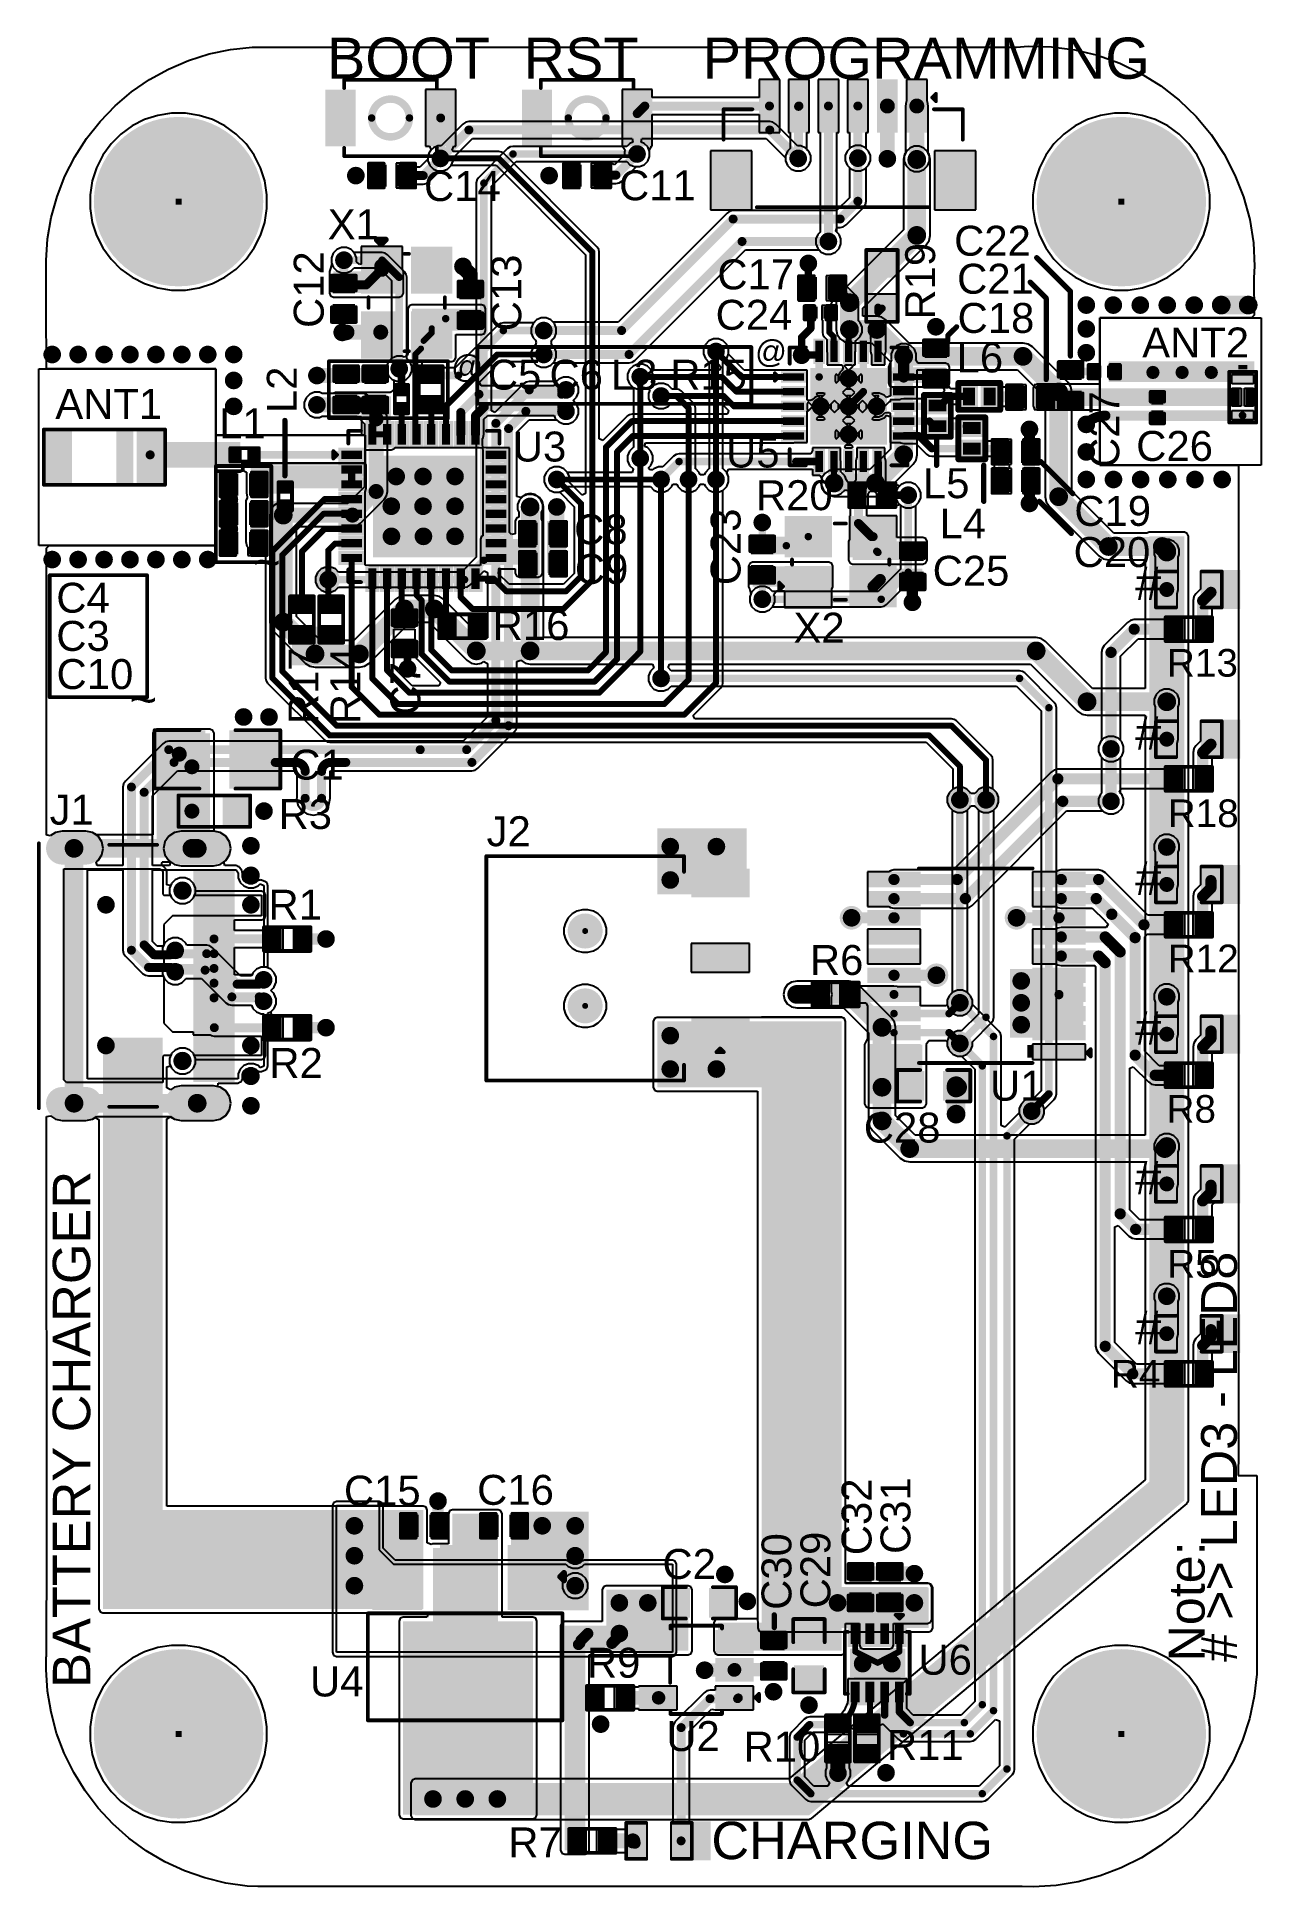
# Model space of a CAD drawing. Header units: millimetres. Extents: x -4.8 to 36.7, y -5.2 to 57.6.
import ezdxf

# ---------------------------------------------------------------- set-up
doc = ezdxf.new("R2010")
doc.units = ezdxf.units.MM
for name, color, linetype in [('BottomLayer', 5, 'Continuous'), ('BottomSolder', 6, 'Continuous'), ('MultiLayer', 9, 'Continuous'), ('PadHoleLayer', 156, 'Continuous'), ('TopLayer', 1, 'Continuous'), ('TopOverlay', 2, 'Continuous'), ('TopPaste', 8, 'Continuous'), ('TopSolder', 216, 'Continuous'), ('ViaHoleLayer', 16, 'Continuous')]:
    doc.layers.add(name, color=color, linetype=linetype)
doc.styles.add('Arial', font='arial.ttf', dxfattribs={"height": 0.2})

msp = doc.modelspace()

# ---------------------------------------------------------------- texts
at = {"layer": 'TopOverlay', "style": 'Arial'}
for s, height, rotation, p in [('BOOT', 1.397, 360, (5.037, 56.169)), ('RST', 1.397, 360, (11.709, 56.169)), ('PROGRAMMING', 1.397, 360, (17.792, 56.169)), ('C12', 1.016, 90, (4.927, 47.712)), ('R19', 1.016, 90, (25.679, 47.997)), ('C13', 1.016, 90, (11.633, 47.6)), ('@', 0.762, 360, (19.568, 46.535)), ('@', 0.762, 360, (9.255, 46.027)), ('L2', 1.016, 90, (4.013, 44.823)), ('C27', 1.016, 90, (31.928, 42.963)), ('C23', 1.016, 90, (19.075, 38.981)), ('R17', 1.016, 90, (4.75, 34.265)), ('R14', 1.016, 90, (6.172, 34.265)), ('C7', 1.016, 90, (8.204, 34.561)), ('BATTERY CHARGER', 1.27, 90, (-2.997, 1.561)), ('# >> LED3 - LED8', 1.2192, 90, (35.924, 2.446)), ('C32', 1.016, 90, (23.52, 6.063)), ('C31', 1.016, 90, (24.841, 6.105)), ('C30', 1.016, 90, (20.802, 4.208)), ('C29', 1.016, 90, (22.123, 4.259)), ('Note:', 1.2192, 90, (34.826, 2.459)), ('CHARGING', 1.27, 360, (18.085, -4.252))]:
    msp.add_text(s, height=height, rotation=rotation, dxfattribs=at).set_placement(p)
for s, height, p in [('C14', 1.016, (8.332, 52.019)), ('C11', 1.016, (14.952, 52.045)), ('X1', 1.016, (5.063, 50.724)), ('C22', 1.016, (26.324, 50.165)), ('C17', 1.016, (18.288, 49.022)), ('C21', 1.016, (26.425, 48.875)), ('C24', 1.016, (18.229, 47.651)), ('C18', 1.016, (26.442, 47.545)), ('ANT2', 1.016, (32.707, 46.711)), ('L6', 1.016, (26.408, 46.203)), ('C5', 1.016, (10.499, 45.619)), ('C6', 1.016, (12.59, 45.619)), ('L3', 1.016, (14.673, 45.619)), ('R15', 1.016, (16.688, 45.619)), ('ANT1', 1.016, (-4.182, 44.628)), ('L1', 1.016, (1.38, 43.968)), ('U3', 1.016, (11.346, 43.18)), ('U5', 1.016, (18.585, 42.977)), ('C26', 1.016, (32.504, 43.201)), ('L5', 1.016, (25.265, 41.936)), ('R20', 1.016, (19.598, 41.529)), ('L4', 1.016, (25.828, 40.569)), ('C19', 1.016, (30.404, 40.996)), ('C8', 1.016, (13.427, 40.371)), ('C20', 1.016, (30.378, 39.599)), ('~', 1.143, (2.54, 39.195)), ('C9', 1.016, (13.452, 39.025)), ('C25', 1.016, (25.595, 38.964)), ('#', 1.143, (32.467, 38.479)), ('C4', 1.016, (-4.148, 38.049)), ('C3', 1.016, (-4.148, 36.754)), ('R16', 1.016, (10.664, 37.12)), ('X2', 1.016, (20.871, 37.033)), ('C10', 1.016, (-4.14, 35.459)), ('R13', 0.9398, (33.547, 35.878)), ('~', 1.143, (-1.662, 34.54)), ('#', 1.143, (32.467, 33.399)), ('C1', 1.016, (3.793, 32.385)), ('J1', 1.016, (-4.373, 30.858)), ('R3', 1.016, (3.395, 30.709)), ('R18', 0.9398, (33.573, 30.772)), ('J2', 1.016, (10.457, 30.125)), ('#', 1.143, (32.467, 28.47)), ('R1', 1.016, (3.053, 27.631)), ('R6', 1.016, (21.429, 25.756)), ('R12', 0.9398, (33.573, 25.845)), ('#', 1.143, (32.467, 23.388)), ('R2', 1.016, (3.083, 22.261)), ('U1', 1.016, (27.542, 21.489)), ('R8', 0.9398, (33.532, 20.739)), ('C28', 1.016, (23.258, 20.066)), ('#', 1.143, (32.467, 18.305)), ('R5', 0.9398, (33.558, 15.481)), ('#', 1.143, (32.467, 13.223)), ('R4', 0.9398, (31.646, 11.748)), ('C16', 1.016, (10.135, 7.773)), ('C15', 1.016, (5.614, 7.747)), ('C2', 1.016, (16.426, 5.258)), ('R9', 1.016, (13.86, 1.905)), ('U6', 1.016, (25.112, 2.007)), ('U4', 1.016, (4.462, 1.27)), ('U2', 1.016, (16.555, -0.584)), ('R10', 1.016, (19.177, -0.94)), ('R11', 1.016, (24.046, -0.889)), ('R7', 1.016, (11.193, -4.191))]:
    msp.add_text(s, height=height, dxfattribs=at).set_placement(p)

# ---------------------------------------------------------------- blocks, each defined once
blk = doc.blocks.new('C___0402_1')
at = {"layer": 'TopLayer'}
for points in [[(-0.699, -0.318), (-0.699, 0.318), (-0.241, 0.318), (-0.241, -0.318)], [(0.241, -0.318), (0.241, 0.318), (0.699, 0.318), (0.699, -0.318)]]:
    blk.add_hatch(color=1, dxfattribs=at).paths.add_polyline_path(points)
at = {"layer": 'TopPaste'}
for points in [[(-0.699, -0.318), (-0.699, 0.318), (-0.241, 0.318), (-0.241, -0.318)], [(0.241, -0.318), (0.241, 0.318), (0.699, 0.318), (0.699, -0.318)]]:
    blk.add_hatch(color=8, dxfattribs=at).paths.add_polyline_path(points)
at = {"layer": 'TopSolder'}
for points in [[(-0.758, -0.377), (-0.758, 0.377), (-0.181, 0.377), (-0.181, -0.377)], [(0.181, -0.377), (0.181, 0.377), (0.758, 0.377), (0.758, -0.377)]]:
    blk.add_hatch(color=216, dxfattribs=at).paths.add_polyline_path(points)
at = {"layer": 'TopOverlay', "const_width": 0.127}
for points in [[(-0.787, 0.406), (-0.787, -0.406)], [(-0.787, 0.406), (-0.279, 0.406)], [(0.279, 0.406), (0.787, 0.406)], [(0.787, 0.406), (0.787, -0.406)], [(-0.787, -0.406), (-0.279, -0.406)], [(0.279, -0.406), (0.787, -0.406)]]:
    blk.add_lwpolyline(points, dxfattribs=at)
at = {"layer": 'TopOverlay', "const_width": 0.0635}
for points in [[(-0.819, 0.406, 1), (-0.756, 0.406, 1)], [(-0.819, 0.406, 1), (-0.756, 0.406, 1)], [(-0.311, 0.406, 1), (-0.248, 0.406, 1)], [(0.248, 0.406, 1), (0.311, 0.406, 1)], [(0.756, 0.406, 1), (0.819, 0.406, 1)], [(0.756, 0.406, 1), (0.819, 0.406, 1)], [(-0.819, -0.406, 1), (-0.756, -0.406, 1)], [(-0.819, -0.406, 1), (-0.756, -0.406, 1)], [(-0.311, -0.406, 1), (-0.248, -0.406, 1)], [(0.248, -0.406, 1), (0.311, -0.406, 1)], [(0.756, -0.406, 1), (0.819, -0.406, 1)], [(0.756, -0.406, 1), (0.819, -0.406, 1)]]:
    blk.add_lwpolyline(points, format="xyb", close=True, dxfattribs=at)
blk = doc.blocks.new('8_TDFN_EP__2_2__2')
at = {"layer": 'TopLayer'}
for points in [[(-1.34, 0.6), (-1.34, 0.9), (-0.64, 0.9), (-0.64, 0.6)], [(-0.4, -0.69), (-0.4, 0.69), (0.4, 0.69), (0.4, -0.69)], [(0.64, 0.6), (0.64, 0.9), (1.34, 0.9), (1.34, 0.6)], [(-1.34, 0.1), (-1.34, 0.4), (-0.64, 0.4), (-0.64, 0.1)], [(0.64, 0.1), (0.64, 0.4), (1.34, 0.4), (1.34, 0.1)], [(-1.34, -0.4), (-1.34, -0.1), (-0.64, -0.1), (-0.64, -0.4)], [(-1.34, -0.9), (-1.34, -0.6), (-0.64, -0.6), (-0.64, -0.9)], [(0.64, -0.4), (0.64, -0.1), (1.34, -0.1), (1.34, -0.4)], [(0.64, -0.9), (0.64, -0.6), (1.34, -0.6), (1.34, -0.9)]]:
    blk.add_hatch(color=1, dxfattribs=at).paths.add_polyline_path(points)
at = {"layer": 'TopPaste'}
for points in [[(-1.34, 0.6), (-1.34, 0.9), (-0.64, 0.9), (-0.64, 0.6)], [(-0.4, -0.69), (-0.4, 0.69), (0.4, 0.69), (0.4, -0.69)], [(0.64, 0.6), (0.64, 0.9), (1.34, 0.9), (1.34, 0.6)], [(-1.34, 0.1), (-1.34, 0.4), (-0.64, 0.4), (-0.64, 0.1)], [(0.64, 0.1), (0.64, 0.4), (1.34, 0.4), (1.34, 0.1)], [(-1.34, -0.4), (-1.34, -0.1), (-0.64, -0.1), (-0.64, -0.4)], [(-1.34, -0.9), (-1.34, -0.6), (-0.64, -0.6), (-0.64, -0.9)], [(0.64, -0.4), (0.64, -0.1), (1.34, -0.1), (1.34, -0.4)], [(0.64, -0.9), (0.64, -0.6), (1.34, -0.6), (1.34, -0.9)]]:
    blk.add_hatch(color=8, dxfattribs=at).paths.add_polyline_path(points)
at = {"layer": 'TopSolder'}
for points in [[(-1.442, 0.498), (-1.442, 1.002), (-0.538, 1.002), (-0.538, 0.498)], [(-0.502, -0.792), (-0.502, 0.792), (0.502, 0.792), (0.502, -0.792)], [(0.538, 0.498), (0.538, 1.002), (1.442, 1.002), (1.442, 0.498)], [(-1.442, -0.002), (-1.442, 0.502), (-0.538, 0.502), (-0.538, -0.002)], [(-1.442, -0.502), (-1.442, 0.002), (-0.538, 0.002), (-0.538, -0.502)], [(0.538, -0.002), (0.538, 0.502), (1.442, 0.502), (1.442, -0.002)], [(0.538, -0.502), (0.538, 0.002), (1.442, 0.002), (1.442, -0.502)], [(-1.442, -1.002), (-1.442, -0.498), (-0.538, -0.498), (-0.538, -1.002)], [(0.538, -1.002), (0.538, -0.498), (1.442, -0.498), (1.442, -1.002)]]:
    blk.add_hatch(color=216, dxfattribs=at).paths.add_polyline_path(points)
at = {"layer": 'TopOverlay', "const_width": 0.127}
for points in [[(-1.627, 0.623), (-1.627, 0.877)], [(-1.5, 0.75), (-1.627, 0.877)], [(-1.627, 0.623), (-1.5, 0.75)], [(1.05, 1.1), (-1.05, 1.1)], [(-1.05, 1), (-1.05, 1.1)], [(1.05, 1), (1.05, 1.1)], [(-1.05, -1.1), (-1.05, -1)], [(1.05, -1.1), (-1.05, -1.1)], [(1.05, -1.1), (1.05, -1)]]:
    blk.add_lwpolyline(points, dxfattribs=at)
at = {"layer": 'TopOverlay', "const_width": 0.0635}
for points in [[(-1.659, 0.877, 1), (-1.595, 0.877, 1)], [(-1.659, 0.877, 1), (-1.595, 0.877, 1)], [(-1.659, 0.623, 1), (-1.595, 0.623, 1)], [(-1.659, 0.623, 1), (-1.595, 0.623, 1)], [(-1.532, 0.75, 1), (-1.468, 0.75, 1)], [(-1.532, 0.75, 1), (-1.468, 0.75, 1)], [(-1.082, 1.1, 1), (-1.018, 1.1, 1)], [(-1.082, 1.1, 1), (-1.018, 1.1, 1)], [(-1.082, 1, 1), (-1.018, 1, 1)], [(1.018, 1.1, 1), (1.082, 1.1, 1)], [(1.018, 1.1, 1), (1.082, 1.1, 1)], [(1.018, 1, 1), (1.082, 1, 1)], [(-1.082, -1, 1), (-1.018, -1, 1)], [(-1.082, -1.1, 1), (-1.018, -1.1, 1)], [(-1.082, -1.1, 1), (-1.018, -1.1, 1)], [(1.018, -1, 1), (1.082, -1, 1)], [(1.018, -1.1, 1), (1.082, -1.1, 1)], [(1.018, -1.1, 1), (1.082, -1.1, 1)]]:
    blk.add_lwpolyline(points, format="xyb", close=True, dxfattribs=at)
blk = doc.blocks.new('R___0402_3')
at = {"layer": 'TopLayer'}
for points in [[(-0.699, -0.318), (-0.699, 0.318), (-0.241, 0.318), (-0.241, -0.318)], [(0.241, -0.318), (0.241, 0.318), (0.699, 0.318), (0.699, -0.318)]]:
    blk.add_hatch(color=1, dxfattribs=at).paths.add_polyline_path(points)
at = {"layer": 'TopPaste'}
for points in [[(-0.699, -0.318), (-0.699, 0.318), (-0.241, 0.318), (-0.241, -0.318)], [(0.241, -0.318), (0.241, 0.318), (0.699, 0.318), (0.699, -0.318)]]:
    blk.add_hatch(color=8, dxfattribs=at).paths.add_polyline_path(points)
at = {"layer": 'TopSolder'}
for points in [[(-0.754, -0.373), (-0.754, 0.373), (-0.186, 0.373), (-0.186, -0.373)], [(0.186, -0.373), (0.186, 0.373), (0.754, 0.373), (0.754, -0.373)]]:
    blk.add_hatch(color=216, dxfattribs=at).paths.add_polyline_path(points)
at = {"layer": 'TopOverlay'}
for points, const_width in [([(-0.787, 0.406), (0.787, 0.406)], 0.127), ([(-0.787, 0.406), (-0.787, -0.406)], 0.127), ([(0.787, 0.406), (0.787, -0.406)], 0.127), ([(-0.787, -0.406), (0.787, -0.406)], 0.127), ([(-0.813, -0.432), (0.813, -0.432)], 0.00323)]:
    blk.add_lwpolyline(points, dxfattribs=dict(at, const_width=const_width))
for points, const_width in [([(-0.819, 0.406, 1), (-0.756, 0.406, 1)], 0.0635), ([(-0.819, 0.406, 1), (-0.756, 0.406, 1)], 0.0635), ([(0.756, 0.406, 1), (0.819, 0.406, 1)], 0.0635), ([(0.756, 0.406, 1), (0.819, 0.406, 1)], 0.0635), ([(-0.819, -0.406, 1), (-0.756, -0.406, 1)], 0.0635), ([(-0.819, -0.406, 1), (-0.756, -0.406, 1)], 0.0635), ([(-0.814, -0.432, 1), (-0.812, -0.432, 1)], 0.00161), ([(0.756, -0.406, 1), (0.819, -0.406, 1)], 0.0635), ([(0.756, -0.406, 1), (0.819, -0.406, 1)], 0.0635), ([(0.812, -0.432, 1), (0.814, -0.432, 1)], 0.00161)]:
    blk.add_lwpolyline(points, format="xyb", close=True, dxfattribs=dict(at, const_width=const_width))
blk = doc.blocks.new('C___0402_4')
at = {"layer": 'TopLayer'}
for points in [[(-0.699, -0.318), (-0.699, 0.317), (-0.241, 0.317), (-0.241, -0.318)], [(0.241, -0.318), (0.241, 0.317), (0.699, 0.317), (0.699, -0.318)]]:
    blk.add_hatch(color=1, dxfattribs=at).paths.add_polyline_path(points)
at = {"layer": 'TopPaste'}
for points in [[(-0.699, -0.318), (-0.699, 0.317), (-0.241, 0.317), (-0.241, -0.318)], [(0.241, -0.318), (0.241, 0.317), (0.699, 0.317), (0.699, -0.318)]]:
    blk.add_hatch(color=8, dxfattribs=at).paths.add_polyline_path(points)
at = {"layer": 'TopSolder'}
for points in [[(-0.758, -0.377), (-0.758, 0.377), (-0.181, 0.377), (-0.181, -0.377)], [(0.181, -0.377), (0.181, 0.377), (0.758, 0.377), (0.758, -0.377)]]:
    blk.add_hatch(color=216, dxfattribs=at).paths.add_polyline_path(points)
at = {"layer": 'TopOverlay', "const_width": 0.127}
for points in [[(-0.279, 0.406), (-0.787, 0.406)], [(-0.787, -0.406), (-0.787, 0.406)], [(0.787, 0.406), (0.279, 0.406)], [(0.787, -0.406), (0.787, 0.406)], [(-0.279, -0.406), (-0.787, -0.406)], [(0.787, -0.406), (0.279, -0.406)]]:
    blk.add_lwpolyline(points, dxfattribs=at)
at = {"layer": 'TopOverlay', "const_width": 0.0635}
for points in [[(-0.819, 0.406, 1), (-0.756, 0.406, 1)], [(-0.819, 0.406, 1), (-0.756, 0.406, 1)], [(-0.311, 0.406, 1), (-0.248, 0.406, 1)], [(0.248, 0.406, 1), (0.311, 0.406, 1)], [(0.756, 0.406, 1), (0.819, 0.406, 1)], [(0.756, 0.406, 1), (0.819, 0.406, 1)], [(-0.819, -0.406, 1), (-0.756, -0.406, 1)], [(-0.819, -0.406, 1), (-0.756, -0.406, 1)], [(-0.311, -0.406, 1), (-0.248, -0.406, 1)], [(0.248, -0.406, 1), (0.311, -0.406, 1)], [(0.756, -0.406, 1), (0.819, -0.406, 1)], [(0.756, -0.406, 1), (0.819, -0.406, 1)]]:
    blk.add_lwpolyline(points, format="xyb", close=True, dxfattribs=at)
blk = doc.blocks.new('TSSOP_20_5')
at = {"layer": 'TopLayer'}
for points in [[(-2, 3.085), (-2, 2.765), (-3.6, 2.765), (-3.6, 3.085)], [(3.6, 3.085), (3.6, 2.765), (2, 2.765), (2, 3.085)], [(-2, 2.435), (-2, 2.115), (-3.6, 2.115), (-3.6, 2.435)], [(3.6, 2.435), (3.6, 2.115), (2, 2.115), (2, 2.435)], [(-2, 1.785), (-2, 1.465), (-3.6, 1.465), (-3.6, 1.785)], [(3.6, 1.785), (3.6, 1.465), (2, 1.465), (2, 1.785)], [(-2, 1.135), (-2, 0.815), (-3.6, 0.815), (-3.6, 1.135)], [(3.6, 1.135), (3.6, 0.815), (2, 0.815), (2, 1.135)], [(-2, 0.485), (-2, 0.165), (-3.6, 0.165), (-3.6, 0.485)], [(3.6, 0.485), (3.6, 0.165), (2, 0.165), (2, 0.485)], [(-2, -0.165), (-2, -0.485), (-3.6, -0.485), (-3.6, -0.165)], [(3.6, -0.165), (3.6, -0.485), (2, -0.485), (2, -0.165)], [(-2, -0.815), (-2, -1.135), (-3.6, -1.135), (-3.6, -0.815)], [(3.6, -0.815), (3.6, -1.135), (2, -1.135), (2, -0.815)], [(-2, -1.465), (-2, -1.785), (-3.6, -1.785), (-3.6, -1.465)], [(3.6, -1.465), (3.6, -1.785), (2, -1.785), (2, -1.465)], [(-2, -2.115), (-2, -2.435), (-3.6, -2.435), (-3.6, -2.115)], [(3.6, -2.115), (3.6, -2.435), (2, -2.435), (2, -2.115)], [(-2, -2.765), (-2, -3.085), (-3.6, -3.085), (-3.6, -2.765)], [(3.6, -2.765), (3.6, -3.085), (2, -3.085), (2, -2.765)]]:
    blk.add_hatch(color=1, dxfattribs=at).paths.add_polyline_path(points)
at = {"layer": 'TopOverlay'}
blk.add_hatch(color=2, dxfattribs=at).paths.add_polyline_path([(-1.906, 2.692), (-1.729, 2.692), (-1.729, 3.124), (-1.906, 3.124)])
at = {"layer": 'TopPaste'}
for points in [[(-2, 3.085), (-2, 2.765), (-3.6, 2.765), (-3.6, 3.085)], [(3.6, 3.085), (3.6, 2.765), (2, 2.765), (2, 3.085)], [(-2, 2.435), (-2, 2.115), (-3.6, 2.115), (-3.6, 2.435)], [(3.6, 2.435), (3.6, 2.115), (2, 2.115), (2, 2.435)], [(-2, 1.785), (-2, 1.465), (-3.6, 1.465), (-3.6, 1.785)], [(3.6, 1.785), (3.6, 1.465), (2, 1.465), (2, 1.785)], [(-2, 1.135), (-2, 0.815), (-3.6, 0.815), (-3.6, 1.135)], [(3.6, 1.135), (3.6, 0.815), (2, 0.815), (2, 1.135)], [(-2, 0.485), (-2, 0.165), (-3.6, 0.165), (-3.6, 0.485)], [(3.6, 0.485), (3.6, 0.165), (2, 0.165), (2, 0.485)], [(-2, -0.165), (-2, -0.485), (-3.6, -0.485), (-3.6, -0.165)], [(3.6, -0.165), (3.6, -0.485), (2, -0.485), (2, -0.165)], [(-2, -0.815), (-2, -1.135), (-3.6, -1.135), (-3.6, -0.815)], [(3.6, -0.815), (3.6, -1.135), (2, -1.135), (2, -0.815)], [(-2, -1.465), (-2, -1.785), (-3.6, -1.785), (-3.6, -1.465)], [(3.6, -1.465), (3.6, -1.785), (2, -1.785), (2, -1.465)], [(-2, -2.115), (-2, -2.435), (-3.6, -2.435), (-3.6, -2.115)], [(3.6, -2.115), (3.6, -2.435), (2, -2.435), (2, -2.115)], [(-2, -2.765), (-2, -3.085), (-3.6, -3.085), (-3.6, -2.765)], [(3.6, -2.765), (3.6, -3.085), (2, -3.085), (2, -2.765)]]:
    blk.add_hatch(color=8, dxfattribs=at).paths.add_polyline_path(points)
at = {"layer": 'TopSolder'}
for points in [[(-1.898, 3.187), (-1.898, 2.663), (-3.702, 2.663), (-3.702, 3.187)], [(3.702, 3.187), (3.702, 2.663), (1.898, 2.663), (1.898, 3.187)], [(-1.898, 2.537), (-1.898, 2.013), (-3.702, 2.013), (-3.702, 2.537)], [(3.702, 2.537), (3.702, 2.013), (1.898, 2.013), (1.898, 2.537)], [(-1.898, 1.887), (-1.898, 1.363), (-3.702, 1.363), (-3.702, 1.887)], [(3.702, 1.887), (3.702, 1.363), (1.898, 1.363), (1.898, 1.887)], [(-1.898, 1.237), (-1.898, 0.713), (-3.702, 0.713), (-3.702, 1.237)], [(3.702, 1.237), (3.702, 0.713), (1.898, 0.713), (1.898, 1.237)], [(-1.898, 0.587), (-1.898, 0.063), (-3.702, 0.063), (-3.702, 0.587)], [(3.702, 0.587), (3.702, 0.063), (1.898, 0.063), (1.898, 0.587)], [(-1.898, -0.063), (-1.898, -0.587), (-3.702, -0.587), (-3.702, -0.063)], [(3.702, -0.063), (3.702, -0.587), (1.898, -0.587), (1.898, -0.063)], [(-1.898, -0.713), (-1.898, -1.237), (-3.702, -1.237), (-3.702, -0.713)], [(3.702, -0.713), (3.702, -1.237), (1.898, -1.237), (1.898, -0.713)], [(-1.898, -1.363), (-1.898, -1.887), (-3.702, -1.887), (-3.702, -1.363)], [(3.702, -1.363), (3.702, -1.887), (1.898, -1.887), (1.898, -1.363)], [(-1.898, -2.013), (-1.898, -2.537), (-3.702, -2.537), (-3.702, -2.013)], [(3.702, -2.013), (3.702, -2.537), (1.898, -2.537), (1.898, -2.013)], [(-1.898, -2.663), (-1.898, -3.187), (-3.702, -3.187), (-3.702, -2.663)], [(3.702, -2.663), (3.702, -3.187), (1.898, -3.187), (1.898, -2.663)]]:
    blk.add_hatch(color=216, dxfattribs=at).paths.add_polyline_path(points)
at = {"layer": 'TopOverlay', "const_width": 0.127}
for points in [[(-3.748, 2.959), (-3.875, 3.086)], [(-3.875, 3.086), (-3.875, 2.832)], [(1.954, 3.302), (-1.907, 3.302)], [(-3.748, 2.959), (-3.875, 2.832)], [(1.954, -3.302), (-1.907, -3.302)]]:
    blk.add_lwpolyline(points, dxfattribs=at)
at = {"layer": 'TopOverlay', "const_width": 0.0635}
for points in [[(-3.907, 3.086, 1), (-3.843, 3.086, 1)], [(-3.907, 3.086, 1), (-3.843, 3.086, 1)], [(-1.938, 3.302, 1), (-1.875, 3.302, 1)], [(1.922, 3.302, 1), (1.986, 3.302, 1)], [(-3.907, 2.832, 1), (-3.843, 2.832, 1)], [(-3.907, 2.832, 1), (-3.843, 2.832, 1)], [(-3.78, 2.959, 1), (-3.716, 2.959, 1)], [(-3.78, 2.959, 1), (-3.716, 2.959, 1)], [(-1.938, -3.302, 1), (-1.875, -3.302, 1)], [(1.922, -3.302, 1), (1.986, -3.302, 1)]]:
    blk.add_lwpolyline(points, format="xyb", close=True, dxfattribs=at)
blk = doc.blocks.new('C___0402_6')
at = {"layer": 'TopLayer'}
for points in [[(-0.699, -0.318), (-0.699, 0.318), (-0.241, 0.318), (-0.241, -0.318)], [(0.241, -0.318), (0.241, 0.318), (0.699, 0.318), (0.699, -0.318)]]:
    blk.add_hatch(color=1, dxfattribs=at).paths.add_polyline_path(points)
at = {"layer": 'TopPaste'}
for points in [[(-0.699, -0.318), (-0.699, 0.318), (-0.241, 0.318), (-0.241, -0.318)], [(0.241, -0.318), (0.241, 0.318), (0.699, 0.318), (0.699, -0.318)]]:
    blk.add_hatch(color=8, dxfattribs=at).paths.add_polyline_path(points)
at = {"layer": 'TopSolder'}
for points in [[(-0.758, -0.377), (-0.758, 0.377), (-0.181, 0.377), (-0.181, -0.377)], [(0.181, -0.377), (0.181, 0.377), (0.758, 0.377), (0.758, -0.377)]]:
    blk.add_hatch(color=216, dxfattribs=at).paths.add_polyline_path(points)
at = {"layer": 'TopOverlay', "const_width": 0.127}
for points in [[(-0.787, 0.406), (-0.279, 0.406)], [(-0.787, 0.406), (-0.787, -0.406)], [(0.279, 0.406), (0.787, 0.406)], [(0.787, 0.406), (0.787, -0.406)], [(-0.787, -0.406), (-0.279, -0.406)], [(0.279, -0.406), (0.787, -0.406)]]:
    blk.add_lwpolyline(points, dxfattribs=at)
at = {"layer": 'TopOverlay', "const_width": 0.0635}
for points in [[(-0.819, 0.406, 1), (-0.756, 0.406, 1)], [(-0.819, 0.406, 1), (-0.756, 0.406, 1)], [(-0.311, 0.406, 1), (-0.248, 0.406, 1)], [(0.248, 0.406, 1), (0.311, 0.406, 1)], [(0.756, 0.406, 1), (0.819, 0.406, 1)], [(0.756, 0.406, 1), (0.819, 0.406, 1)], [(-0.819, -0.406, 1), (-0.756, -0.406, 1)], [(-0.819, -0.406, 1), (-0.756, -0.406, 1)], [(-0.311, -0.406, 1), (-0.248, -0.406, 1)], [(0.248, -0.406, 1), (0.311, -0.406, 1)], [(0.756, -0.406, 1), (0.819, -0.406, 1)], [(0.756, -0.406, 1), (0.819, -0.406, 1)]]:
    blk.add_lwpolyline(points, format="xyb", close=True, dxfattribs=at)
blk = doc.blocks.new('C___0603_7')
at = {"layer": 'TopLayer'}
for points in [[(-0.381, 0.445), (-0.381, -0.445), (-1.143, -0.445), (-1.143, 0.445)], [(1.143, 0.445), (1.143, -0.445), (0.381, -0.445), (0.381, 0.445)]]:
    blk.add_hatch(color=1, dxfattribs=at).paths.add_polyline_path(points)
at = {"layer": 'TopPaste'}
for points in [[(-0.381, 0.445), (-0.381, -0.445), (-1.143, -0.445), (-1.143, 0.445)], [(1.143, 0.445), (1.143, -0.445), (0.381, -0.445), (0.381, 0.445)]]:
    blk.add_hatch(color=8, dxfattribs=at).paths.add_polyline_path(points)
at = {"layer": 'TopSolder'}
for points in [[(-0.321, 0.504), (-0.321, -0.504), (-1.203, -0.504), (-1.203, 0.504)], [(1.203, 0.504), (1.203, -0.504), (0.321, -0.504), (0.321, 0.504)]]:
    blk.add_hatch(color=216, dxfattribs=at).paths.add_polyline_path(points)
at = {"layer": 'TopOverlay', "const_width": 0.127}
for points in [[(-1.245, 0.533), (-0.457, 0.533)], [(-1.245, 0.533), (-1.245, -0.533)], [(0.457, 0.533), (1.245, 0.533)], [(1.245, 0.533), (1.245, -0.533)], [(-1.245, -0.533), (-0.457, -0.533)], [(0.457, -0.533), (1.245, -0.533)]]:
    blk.add_lwpolyline(points, dxfattribs=at)
at = {"layer": 'TopOverlay', "const_width": 0.0635}
for points in [[(-1.276, 0.533, 1), (-1.213, 0.533, 1)], [(-1.276, 0.533, 1), (-1.213, 0.533, 1)], [(-0.489, 0.533, 1), (-0.425, 0.533, 1)], [(0.425, 0.533, 1), (0.489, 0.533, 1)], [(1.213, 0.533, 1), (1.276, 0.533, 1)], [(1.213, 0.533, 1), (1.276, 0.533, 1)], [(-1.276, -0.533, 1), (-1.213, -0.533, 1)], [(-1.276, -0.533, 1), (-1.213, -0.533, 1)], [(-0.489, -0.533, 1), (-0.425, -0.533, 1)], [(0.425, -0.533, 1), (0.489, -0.533, 1)], [(1.213, -0.533, 1), (1.276, -0.533, 1)], [(1.213, -0.533, 1), (1.276, -0.533, 1)]]:
    blk.add_lwpolyline(points, format="xyb", close=True, dxfattribs=at)
blk = doc.blocks.new('C___0603_8')
at = {"layer": 'TopLayer'}
for points in [[(-0.381, 0.445), (-0.381, -0.445), (-1.143, -0.445), (-1.143, 0.445)], [(1.143, 0.445), (1.143, -0.445), (0.381, -0.445), (0.381, 0.445)]]:
    blk.add_hatch(color=1, dxfattribs=at).paths.add_polyline_path(points)
at = {"layer": 'TopPaste'}
for points in [[(-0.381, 0.445), (-0.381, -0.445), (-1.143, -0.445), (-1.143, 0.445)], [(1.143, 0.445), (1.143, -0.445), (0.381, -0.445), (0.381, 0.445)]]:
    blk.add_hatch(color=8, dxfattribs=at).paths.add_polyline_path(points)
at = {"layer": 'TopSolder'}
for points in [[(-0.321, 0.504), (-0.321, -0.504), (-1.203, -0.504), (-1.203, 0.504)], [(1.203, 0.504), (1.203, -0.504), (0.321, -0.504), (0.321, 0.504)]]:
    blk.add_hatch(color=216, dxfattribs=at).paths.add_polyline_path(points)
at = {"layer": 'TopOverlay', "const_width": 0.127}
for points in [[(-0.457, 0.533), (-1.245, 0.533)], [(-1.245, 0.533), (-1.245, -0.533)], [(1.245, 0.533), (0.457, 0.533)], [(1.245, 0.533), (1.245, -0.533)], [(-0.457, -0.533), (-1.245, -0.533)], [(1.245, -0.533), (0.457, -0.533)]]:
    blk.add_lwpolyline(points, dxfattribs=at)
at = {"layer": 'TopOverlay', "const_width": 0.0635}
for points in [[(-1.276, 0.533, 1), (-1.213, 0.533, 1)], [(-1.276, 0.533, 1), (-1.213, 0.533, 1)], [(-0.489, 0.533, 1), (-0.425, 0.533, 1)], [(0.425, 0.533, 1), (0.489, 0.533, 1)], [(1.213, 0.533, 1), (1.276, 0.533, 1)], [(1.213, 0.533, 1), (1.276, 0.533, 1)], [(-1.276, -0.533, 1), (-1.213, -0.533, 1)], [(-1.276, -0.533, 1), (-1.213, -0.533, 1)], [(-0.489, -0.533, 1), (-0.425, -0.533, 1)], [(0.425, -0.533, 1), (0.489, -0.533, 1)], [(1.213, -0.533, 1), (1.276, -0.533, 1)], [(1.213, -0.533, 1), (1.276, -0.533, 1)]]:
    blk.add_lwpolyline(points, format="xyb", close=True, dxfattribs=at)
blk = doc.blocks.new('20_QFN__4_4__EP_V___9')
at = {"layer": 'BottomLayer'}
h = blk.add_hatch(color=5, dxfattribs=at)
edge = h.paths.add_edge_path()
edge.add_arc((0, 0.95), 0.2, 0, 360)
h = blk.add_hatch(color=5, dxfattribs=at)
edge = h.paths.add_edge_path()
edge.add_arc((-0.95, 0), 0.2, 0, 360)
h = blk.add_hatch(color=5, dxfattribs=at)
edge = h.paths.add_edge_path()
edge.add_arc((0, 0), 0.2, 0, 360)
h = blk.add_hatch(color=5, dxfattribs=at)
edge = h.paths.add_edge_path()
edge.add_arc((0.95, 0), 0.2, 0, 360)
h = blk.add_hatch(color=5, dxfattribs=at)
edge = h.paths.add_edge_path()
edge.add_arc((0, -0.95), 0.2, 0, 360)
at = {"layer": 'BottomSolder'}
h = blk.add_hatch(color=6, dxfattribs=at)
edge = h.paths.add_edge_path()
edge.add_arc((0, 0.95), 0.302, 0, 360)
h = blk.add_hatch(color=6, dxfattribs=at)
edge = h.paths.add_edge_path()
edge.add_arc((-0.95, 0), 0.302, 0, 360)
h = blk.add_hatch(color=6, dxfattribs=at)
edge = h.paths.add_edge_path()
edge.add_arc((0, 0), 0.302, 0, 360)
h = blk.add_hatch(color=6, dxfattribs=at)
edge = h.paths.add_edge_path()
edge.add_arc((0.95, 0), 0.302, 0, 360)
h = blk.add_hatch(color=6, dxfattribs=at)
edge = h.paths.add_edge_path()
edge.add_arc((0, -0.95), 0.302, 0, 360)
at = {"layer": 'PadHoleLayer'}
h = blk.add_hatch(color=156, dxfattribs=at)
edge = h.paths.add_edge_path()
edge.add_arc((0, 0.95), 0.1, 0, 360)
h = blk.add_hatch(color=156, dxfattribs=at)
edge = h.paths.add_edge_path()
edge.add_arc((-0.95, 0), 0.1, 0, 360)
h = blk.add_hatch(color=156, dxfattribs=at)
edge = h.paths.add_edge_path()
edge.add_arc((0, 0), 0.1, 0, 360)
h = blk.add_hatch(color=156, dxfattribs=at)
edge = h.paths.add_edge_path()
edge.add_arc((0.95, 0), 0.1, 0, 360)
h = blk.add_hatch(color=156, dxfattribs=at)
edge = h.paths.add_edge_path()
edge.add_arc((0, -0.95), 0.1, 0, 360)
at = {"layer": 'TopLayer'}
for points in [[(-1.125, 1.51), (-1.125, 2.23), (-0.875, 2.23), (-0.875, 1.51)], [(-0.625, 1.51), (-0.625, 2.23), (-0.375, 2.23), (-0.375, 1.51)], [(-0.125, 1.51), (-0.125, 2.23), (0.125, 2.23), (0.125, 1.51)], [(0.375, 1.51), (0.375, 2.23), (0.625, 2.23), (0.625, 1.51)], [(0.875, 1.51), (0.875, 2.23), (1.125, 2.23), (1.125, 1.51)], [(-2.23, 1.125), (-1.51, 1.125), (-1.51, 0.875), (-2.23, 0.875)], [(-1.2, 1.2), (1.2, 1.2), (1.2, -1.2), (-1.2, -1.2)], [(1.51, 1.125), (2.23, 1.125), (2.23, 0.875), (1.51, 0.875)], [(-2.23, 0.625), (-1.51, 0.625), (-1.51, 0.375), (-2.23, 0.375)], [(-2.23, 0.125), (-1.51, 0.125), (-1.51, -0.125), (-2.23, -0.125)], [(1.51, 0.625), (2.23, 0.625), (2.23, 0.375), (1.51, 0.375)], [(1.51, 0.125), (2.23, 0.125), (2.23, -0.125), (1.51, -0.125)], [(-2.23, -0.375), (-1.51, -0.375), (-1.51, -0.625), (-2.23, -0.625)], [(1.51, -0.375), (2.23, -0.375), (2.23, -0.625), (1.51, -0.625)], [(-2.23, -0.875), (-1.51, -0.875), (-1.51, -1.125), (-2.23, -1.125)], [(1.51, -0.875), (2.23, -0.875), (2.23, -1.125), (1.51, -1.125)], [(-1.125, -2.23), (-1.125, -1.51), (-0.875, -1.51), (-0.875, -2.23)], [(-0.625, -2.23), (-0.625, -1.51), (-0.375, -1.51), (-0.375, -2.23)], [(-0.125, -2.23), (-0.125, -1.51), (0.125, -1.51), (0.125, -2.23)], [(0.375, -2.23), (0.375, -1.51), (0.625, -1.51), (0.625, -2.23)], [(0.875, -2.23), (0.875, -1.51), (1.125, -1.51), (1.125, -2.23)]]:
    blk.add_hatch(color=1, dxfattribs=at).paths.add_polyline_path(points)
at = {"layer": 'TopPaste'}
for points in [[(-1.125, 1.51), (-1.125, 2.23), (-0.875, 2.23), (-0.875, 1.51)], [(-0.625, 1.51), (-0.625, 2.23), (-0.375, 2.23), (-0.375, 1.51)], [(-0.125, 1.51), (-0.125, 2.23), (0.125, 2.23), (0.125, 1.51)], [(0.375, 1.51), (0.375, 2.23), (0.625, 2.23), (0.625, 1.51)], [(0.875, 1.51), (0.875, 2.23), (1.125, 2.23), (1.125, 1.51)], [(-2.23, 1.125), (-1.51, 1.125), (-1.51, 0.875), (-2.23, 0.875)], [(1.51, 1.125), (2.23, 1.125), (2.23, 0.875), (1.51, 0.875)], [(-2.23, 0.625), (-1.51, 0.625), (-1.51, 0.375), (-2.23, 0.375)], [(-2.23, 0.125), (-1.51, 0.125), (-1.51, -0.125), (-2.23, -0.125)], [(1.51, 0.625), (2.23, 0.625), (2.23, 0.375), (1.51, 0.375)], [(1.51, 0.125), (2.23, 0.125), (2.23, -0.125), (1.51, -0.125)], [(-2.23, -0.375), (-1.51, -0.375), (-1.51, -0.625), (-2.23, -0.625)], [(1.51, -0.375), (2.23, -0.375), (2.23, -0.625), (1.51, -0.625)], [(-2.23, -0.875), (-1.51, -0.875), (-1.51, -1.125), (-2.23, -1.125)], [(1.51, -0.875), (2.23, -0.875), (2.23, -1.125), (1.51, -1.125)], [(-1.125, -2.23), (-1.125, -1.51), (-0.875, -1.51), (-0.875, -2.23)], [(-0.625, -2.23), (-0.625, -1.51), (-0.375, -1.51), (-0.375, -2.23)], [(-0.125, -2.23), (-0.125, -1.51), (0.125, -1.51), (0.125, -2.23)], [(0.375, -2.23), (0.375, -1.51), (0.625, -1.51), (0.625, -2.23)], [(0.875, -2.23), (0.875, -1.51), (1.125, -1.51), (1.125, -2.23)]]:
    blk.add_hatch(color=8, dxfattribs=at).paths.add_polyline_path(points)
at = {"layer": 'TopSolder'}
for points in [[(-1.195, 1.44), (-1.195, 2.3), (-0.805, 2.3), (-0.805, 1.44)], [(-0.695, 1.44), (-0.695, 2.3), (-0.305, 2.3), (-0.305, 1.44)], [(-0.195, 1.44), (-0.195, 2.3), (0.195, 2.3), (0.195, 1.44)], [(0.305, 1.44), (0.305, 2.3), (0.695, 2.3), (0.695, 1.44)], [(0.805, 1.44), (0.805, 2.3), (1.195, 2.3), (1.195, 1.44)], [(-1.302, 1.302), (1.302, 1.302), (1.302, -1.302), (-1.302, -1.302)], [(-2.3, 1.195), (-1.44, 1.195), (-1.44, 0.805), (-2.3, 0.805)], [(-2.3, 0.695), (-1.44, 0.695), (-1.44, 0.305), (-2.3, 0.305)], [(1.44, 1.195), (2.3, 1.195), (2.3, 0.805), (1.44, 0.805)], [(1.44, 0.695), (2.3, 0.695), (2.3, 0.305), (1.44, 0.305)], [(-2.3, 0.195), (-1.44, 0.195), (-1.44, -0.195), (-2.3, -0.195)], [(1.44, 0.195), (2.3, 0.195), (2.3, -0.195), (1.44, -0.195)], [(-2.3, -0.305), (-1.44, -0.305), (-1.44, -0.695), (-2.3, -0.695)], [(1.44, -0.305), (2.3, -0.305), (2.3, -0.695), (1.44, -0.695)], [(-2.3, -0.805), (-1.44, -0.805), (-1.44, -1.195), (-2.3, -1.195)], [(1.44, -0.805), (2.3, -0.805), (2.3, -1.195), (1.44, -1.195)], [(-1.195, -2.3), (-1.195, -1.44), (-0.805, -1.44), (-0.805, -2.3)], [(-0.695, -2.3), (-0.695, -1.44), (-0.305, -1.44), (-0.305, -2.3)], [(-0.195, -2.3), (-0.195, -1.44), (0.195, -1.44), (0.195, -2.3)], [(0.305, -2.3), (0.305, -1.44), (0.695, -1.44), (0.695, -2.3)], [(0.805, -2.3), (0.805, -1.44), (1.195, -1.44), (1.195, -2.3)]]:
    blk.add_hatch(color=216, dxfattribs=at).paths.add_polyline_path(points)
h = blk.add_hatch(color=216, dxfattribs=at)
edge = h.paths.add_edge_path()
edge.add_arc((0, 0.95), 0.102, 0, 360)
h = blk.add_hatch(color=216, dxfattribs=at)
edge = h.paths.add_edge_path()
edge.add_arc((-0.95, 0), 0.102, 0, 360)
h = blk.add_hatch(color=216, dxfattribs=at)
edge = h.paths.add_edge_path()
edge.add_arc((0, 0), 0.102, 0, 360)
h = blk.add_hatch(color=216, dxfattribs=at)
edge = h.paths.add_edge_path()
edge.add_arc((0.95, 0), 0.102, 0, 360)
h = blk.add_hatch(color=216, dxfattribs=at)
edge = h.paths.add_edge_path()
edge.add_arc((0, -0.95), 0.102, 0, 360)
at = {"layer": 'TopOverlay', "const_width": 0.127}
for points in [[(-2, 1.45), (-2, 2)], [(-2, 2), (-1.45, 2)], [(1.45, 2), (2, 2)], [(2, 1.45), (2, 2)], [(-2.505, 1.127), (-2.378, 1)], [(-2.505, 0.873), (-2.505, 1.127)], [(-2.505, 0.873), (-2.378, 1)], [(-2, -2), (-2, -1.45)], [(2, -2), (2, -1.45)], [(-2, -2), (-1.45, -2)], [(1.45, -2), (2, -2)]]:
    blk.add_lwpolyline(points, dxfattribs=at)
at = {"layer": 'TopOverlay', "const_width": 0.0635}
for points in [[(-2.032, 2, 1), (-1.968, 2, 1)], [(-2.032, 2, 1), (-1.968, 2, 1)], [(-1.482, 2, 1), (-1.418, 2, 1)], [(1.418, 2, 1), (1.482, 2, 1)], [(1.968, 2, 1), (2.032, 2, 1)], [(1.968, 2, 1), (2.032, 2, 1)], [(-2.032, 1.45, 1), (-1.968, 1.45, 1)], [(1.968, 1.45, 1), (2.032, 1.45, 1)], [(-2.537, 1.127, 1), (-2.473, 1.127, 1)], [(-2.537, 1.127, 1), (-2.473, 1.127, 1)], [(-2.537, 0.873, 1), (-2.473, 0.873, 1)], [(-2.537, 0.873, 1), (-2.473, 0.873, 1)], [(-2.41, 1, 1), (-2.346, 1, 1)], [(-2.41, 1, 1), (-2.346, 1, 1)], [(-2.032, -1.45, 1), (-1.968, -1.45, 1)], [(1.968, -1.45, 1), (2.032, -1.45, 1)], [(-2.032, -2, 1), (-1.968, -2, 1)], [(-2.032, -2, 1), (-1.968, -2, 1)], [(-1.482, -2, 1), (-1.418, -2, 1)], [(1.418, -2, 1), (1.482, -2, 1)], [(1.968, -2, 1), (2.032, -2, 1)], [(1.968, -2, 1), (2.032, -2, 1)]]:
    blk.add_lwpolyline(points, format="xyb", close=True, dxfattribs=at)
blk = doc.blocks.new('SMD3225_4P_10')
at = {"layer": 'TopLayer'}
for points in [[(-1.8, 1.45), (-0.4, 1.45), (-0.4, 0.25), (-1.8, 0.25)], [(0.4, 1.45), (1.8, 1.45), (1.8, 0.25), (0.4, 0.25)], [(-1.8, -0.25), (-0.4, -0.25), (-0.4, -1.45), (-1.8, -1.45)], [(0.4, -0.25), (1.8, -0.25), (1.8, -1.45), (0.4, -1.45)]]:
    blk.add_hatch(color=1, dxfattribs=at).paths.add_polyline_path(points)
at = {"layer": 'TopPaste'}
for points in [[(-1.8, 1.45), (-0.4, 1.45), (-0.4, 0.25), (-1.8, 0.25)], [(0.4, 1.45), (1.8, 1.45), (1.8, 0.25), (0.4, 0.25)], [(-1.8, -0.25), (-0.4, -0.25), (-0.4, -1.45), (-1.8, -1.45)], [(0.4, -0.25), (1.8, -0.25), (1.8, -1.45), (0.4, -1.45)]]:
    blk.add_hatch(color=8, dxfattribs=at).paths.add_polyline_path(points)
at = {"layer": 'TopSolder'}
for points in [[(-1.902, 1.552), (-0.298, 1.552), (-0.298, 0.148), (-1.902, 0.148)], [(0.298, 1.552), (1.902, 1.552), (1.902, 0.148), (0.298, 0.148)], [(-1.902, -0.148), (-0.298, -0.148), (-0.298, -1.552), (-1.902, -1.552)], [(0.298, -0.148), (1.902, -0.148), (1.902, -1.552), (0.298, -1.552)]]:
    blk.add_hatch(color=216, dxfattribs=at).paths.add_polyline_path(points)
at = {"layer": 'TopOverlay', "const_width": 0.127}
for points in [[(-0.203, 1.295), (0.178, 1.295)], [(-1.651, -0.102), (-1.651, 0.076)], [(1.651, -0.102), (1.651, 0.076)], [(-2.083, -0.965), (-2.083, -0.711)], [(-2.083, -0.711), (-1.956, -0.838)], [(-2.083, -0.965), (-1.956, -0.838)], [(-0.203, -1.295), (0.178, -1.295)]]:
    blk.add_lwpolyline(points, dxfattribs=at)
at = {"layer": 'TopOverlay', "const_width": 0.0635}
for points in [[(-0.235, 1.295, 1), (-0.171, 1.295, 1)], [(0.146, 1.295, 1), (0.21, 1.295, 1)], [(-1.683, 0.076, 1), (-1.619, 0.076, 1)], [(1.619, 0.076, 1), (1.683, 0.076, 1)], [(-1.683, -0.102, 1), (-1.619, -0.102, 1)], [(1.619, -0.102, 1), (1.683, -0.102, 1)], [(-2.115, -0.711, 1), (-2.051, -0.711, 1)], [(-2.115, -0.711, 1), (-2.051, -0.711, 1)], [(-2.115, -0.965, 1), (-2.051, -0.965, 1)], [(-2.115, -0.965, 1), (-2.051, -0.965, 1)], [(-1.988, -0.838, 1), (-1.924, -0.838, 1)], [(-1.988, -0.838, 1), (-1.924, -0.838, 1)], [(-0.235, -1.295, 1), (-0.171, -1.295, 1)], [(0.146, -1.295, 1), (0.21, -1.295, 1)]]:
    blk.add_lwpolyline(points, format="xyb", close=True, dxfattribs=at)
blk = doc.blocks.new('X322540MPB4SI__11')
at = {"layer": 'TopLayer'}
for points in [[(-1.8, 1.45), (-0.4, 1.45), (-0.4, 0.25), (-1.8, 0.25)], [(0.4, 1.45), (1.8, 1.45), (1.8, 0.25), (0.4, 0.25)], [(-1.8, -0.25), (-0.4, -0.25), (-0.4, -1.45), (-1.8, -1.45)], [(0.4, -0.25), (1.8, -0.25), (1.8, -1.45), (0.4, -1.45)]]:
    blk.add_hatch(color=1, dxfattribs=at).paths.add_polyline_path(points)
at = {"layer": 'TopPaste'}
for points in [[(-1.8, 1.45), (-0.4, 1.45), (-0.4, 0.25), (-1.8, 0.25)], [(0.4, 1.45), (1.8, 1.45), (1.8, 0.25), (0.4, 0.25)], [(-1.8, -0.25), (-0.4, -0.25), (-0.4, -1.45), (-1.8, -1.45)], [(0.4, -0.25), (1.8, -0.25), (1.8, -1.45), (0.4, -1.45)]]:
    blk.add_hatch(color=8, dxfattribs=at).paths.add_polyline_path(points)
at = {"layer": 'TopSolder'}
for points in [[(-1.902, 1.552), (-0.298, 1.552), (-0.298, 0.148), (-1.902, 0.148)], [(0.298, 1.552), (1.902, 1.552), (1.902, 0.148), (0.298, 0.148)], [(-1.902, -0.148), (-0.298, -0.148), (-0.298, -1.552), (-1.902, -1.552)], [(0.298, -0.148), (1.902, -0.148), (1.902, -1.552), (0.298, -1.552)]]:
    blk.add_hatch(color=216, dxfattribs=at).paths.add_polyline_path(points)
at = {"layer": 'TopOverlay'}
for points, const_width in [([(0.178, 1.295), (-0.178, 1.295)], 0.127), ([(-1.651, -0.076), (-1.651, 0.076)], 0.127), ([(1.651, -0.076), (1.651, 0.076)], 0.127), ([(-1.981, -0.864), (-2.134, -0.711)], 0.2), ([(-2.134, -1.016), (-2.134, -0.711)], 0.2), ([(-2.134, -1.016), (-1.981, -0.864)], 0.2), ([(0.178, -1.295), (-0.178, -1.295)], 0.127)]:
    blk.add_lwpolyline(points, dxfattribs=dict(at, const_width=const_width))
for points, const_width in [([(-0.21, 1.295, 1), (-0.146, 1.295, 1)], 0.0635), ([(0.146, 1.295, 1), (0.21, 1.295, 1)], 0.0635), ([(-1.683, 0.076, 1), (-1.619, 0.076, 1)], 0.0635), ([(1.619, 0.076, 1), (1.683, 0.076, 1)], 0.0635), ([(-2.184, -0.711, 1), (-2.084, -0.711, 1)], 0.1), ([(-2.184, -0.711, 1), (-2.084, -0.711, 1)], 0.1), ([(-1.683, -0.076, 1), (-1.619, -0.076, 1)], 0.0635), ([(1.619, -0.076, 1), (1.683, -0.076, 1)], 0.0635), ([(-2.184, -1.016, 1), (-2.084, -1.016, 1)], 0.1), ([(-2.184, -1.016, 1), (-2.084, -1.016, 1)], 0.1), ([(-2.031, -0.864, 1), (-1.931, -0.864, 1)], 0.1), ([(-2.031, -0.864, 1), (-1.931, -0.864, 1)], 0.1), ([(-0.21, -1.295, 1), (-0.146, -1.295, 1)], 0.0635), ([(0.146, -1.295, 1), (0.21, -1.295, 1)], 0.0635)]:
    blk.add_lwpolyline(points, format="xyb", close=True, dxfattribs=dict(at, const_width=const_width))
blk = doc.blocks.new('SOT__223_12')
at = {"layer": 'TopLayer'}
for points in [[(-1.9, 4.05), (1.9, 4.05), (1.9, 2.05), (-1.9, 2.05)], [(-3.05, -2.05), (-1.55, -2.05), (-1.55, -4.05), (-3.05, -4.05)], [(-0.75, -2.05), (0.75, -2.05), (0.75, -4.05), (-0.75, -4.05)], [(1.55, -2.05), (3.05, -2.05), (3.05, -4.05), (1.55, -4.05)]]:
    blk.add_hatch(color=1, dxfattribs=at).paths.add_polyline_path(points)
at = {"layer": 'TopPaste'}
for points in [[(-1.9, 4.05), (1.9, 4.05), (1.9, 2.05), (-1.9, 2.05)], [(-3.05, -2.05), (-1.55, -2.05), (-1.55, -4.05), (-3.05, -4.05)], [(-0.75, -2.05), (0.75, -2.05), (0.75, -4.05), (-0.75, -4.05)], [(1.55, -2.05), (3.05, -2.05), (3.05, -4.05), (1.55, -4.05)]]:
    blk.add_hatch(color=8, dxfattribs=at).paths.add_polyline_path(points)
at = {"layer": 'TopSolder'}
for points in [[(-2.002, 4.152), (2.002, 4.152), (2.002, 1.948), (-2.002, 1.948)], [(-3.152, -1.948), (-1.448, -1.948), (-1.448, -4.152), (-3.152, -4.152)], [(-0.852, -1.948), (0.852, -1.948), (0.852, -4.152), (-0.852, -4.152)], [(1.448, -1.948), (3.152, -1.948), (3.152, -4.152), (1.448, -4.152)]]:
    blk.add_hatch(color=216, dxfattribs=at).paths.add_polyline_path(points)
at = {"layer": 'TopOverlay'}
for points, const_width in [([(3.302, 1.803), (-3.302, 1.803)], 0.127), ([(-3.302, 1.803), (-3.302, -1.829)], 0.127), ([(3.302, 1.803), (3.302, -1.829)], 0.127), ([(3.302, -1.829), (-3.302, -1.829)], 0.127), ([(-3.226, -3.073), (-3.353, -2.946)], 0.2), ([(-3.353, -2.946), (-3.353, -3.2)], 0.2), ([(-3.226, -3.073), (-3.353, -3.2)], 0.2)]:
    blk.add_lwpolyline(points, dxfattribs=dict(at, const_width=const_width))
for points, const_width in [([(-3.334, 1.803, 1), (-3.27, 1.803, 1)], 0.0635), ([(-3.334, 1.803, 1), (-3.27, 1.803, 1)], 0.0635), ([(3.27, 1.803, 1), (3.334, 1.803, 1)], 0.0635), ([(3.27, 1.803, 1), (3.334, 1.803, 1)], 0.0635), ([(-3.334, -1.829, 1), (-3.27, -1.829, 1)], 0.0635), ([(-3.334, -1.829, 1), (-3.27, -1.829, 1)], 0.0635), ([(3.27, -1.829, 1), (3.334, -1.829, 1)], 0.0635), ([(3.27, -1.829, 1), (3.334, -1.829, 1)], 0.0635), ([(-3.403, -2.946, 1), (-3.303, -2.946, 1)], 0.1), ([(-3.403, -2.946, 1), (-3.303, -2.946, 1)], 0.1), ([(-3.403, -3.2, 1), (-3.303, -3.2, 1)], 0.1), ([(-3.403, -3.2, 1), (-3.303, -3.2, 1)], 0.1), ([(-3.276, -3.073, 1), (-3.176, -3.073, 1)], 0.1), ([(-3.276, -3.073, 1), (-3.176, -3.073, 1)], 0.1)]:
    blk.add_lwpolyline(points, format="xyb", close=True, dxfattribs=dict(at, const_width=const_width))
blk = doc.blocks.new('32_QFN__5_5__13')
at = {"layer": 'TopLayer'}
for points in [[(-1.61, 2.1), (-1.89, 2.1), (-1.89, 2.8), (-1.61, 2.8)], [(-1.11, 2.1), (-1.39, 2.1), (-1.39, 2.8), (-1.11, 2.8)], [(-0.61, 2.1), (-0.89, 2.1), (-0.89, 2.8), (-0.61, 2.8)], [(-0.11, 2.1), (-0.39, 2.1), (-0.39, 2.8), (-0.11, 2.8)], [(0.39, 2.1), (0.11, 2.1), (0.11, 2.8), (0.39, 2.8)], [(0.89, 2.1), (0.61, 2.1), (0.61, 2.8), (0.89, 2.8)], [(1.39, 2.1), (1.11, 2.1), (1.11, 2.8), (1.39, 2.8)], [(1.89, 2.1), (1.61, 2.1), (1.61, 2.8), (1.89, 2.8)], [(-2.8, 1.61), (-2.8, 1.89), (-2.1, 1.89), (-2.1, 1.61)], [(2.1, 1.61), (2.1, 1.89), (2.8, 1.89), (2.8, 1.61)], [(-2.8, 1.11), (-2.8, 1.39), (-2.1, 1.39), (-2.1, 1.11)], [(1.627, -1.627), (-1.627, -1.627), (-1.627, 1.627), (1.627, 1.627)], [(2.1, 1.11), (2.1, 1.39), (2.8, 1.39), (2.8, 1.11)], [(-2.8, 0.61), (-2.8, 0.89), (-2.1, 0.89), (-2.1, 0.61)], [(2.1, 0.61), (2.1, 0.89), (2.8, 0.89), (2.8, 0.61)], [(-2.8, 0.11), (-2.8, 0.39), (-2.1, 0.39), (-2.1, 0.11)], [(2.1, 0.11), (2.1, 0.39), (2.8, 0.39), (2.8, 0.11)], [(-2.8, -0.39), (-2.8, -0.11), (-2.1, -0.11), (-2.1, -0.39)], [(-2.8, -0.89), (-2.8, -0.61), (-2.1, -0.61), (-2.1, -0.89)], [(2.1, -0.39), (2.1, -0.11), (2.8, -0.11), (2.8, -0.39)], [(2.1, -0.89), (2.1, -0.61), (2.8, -0.61), (2.8, -0.89)], [(-2.8, -1.39), (-2.8, -1.11), (-2.1, -1.11), (-2.1, -1.39)], [(2.1, -1.39), (2.1, -1.11), (2.8, -1.11), (2.8, -1.39)], [(-2.8, -1.89), (-2.8, -1.61), (-2.1, -1.61), (-2.1, -1.89)], [(2.1, -1.89), (2.1, -1.61), (2.8, -1.61), (2.8, -1.89)], [(-1.61, -2.8), (-1.89, -2.8), (-1.89, -2.1), (-1.61, -2.1)], [(-1.11, -2.8), (-1.39, -2.8), (-1.39, -2.1), (-1.11, -2.1)], [(-0.61, -2.8), (-0.89, -2.8), (-0.89, -2.1), (-0.61, -2.1)], [(-0.11, -2.8), (-0.39, -2.8), (-0.39, -2.1), (-0.11, -2.1)], [(0.39, -2.8), (0.11, -2.8), (0.11, -2.1), (0.39, -2.1)], [(0.89, -2.8), (0.61, -2.8), (0.61, -2.1), (0.89, -2.1)], [(1.39, -2.8), (1.11, -2.8), (1.11, -2.1), (1.39, -2.1)], [(1.89, -2.8), (1.61, -2.8), (1.61, -2.1), (1.89, -2.1)]]:
    blk.add_hatch(color=1, dxfattribs=at).paths.add_polyline_path(points)
at = {"layer": 'TopPaste'}
for points in [[(-1.61, 2.1), (-1.89, 2.1), (-1.89, 2.8), (-1.61, 2.8)], [(-1.11, 2.1), (-1.39, 2.1), (-1.39, 2.8), (-1.11, 2.8)], [(-0.61, 2.1), (-0.89, 2.1), (-0.89, 2.8), (-0.61, 2.8)], [(-0.11, 2.1), (-0.39, 2.1), (-0.39, 2.8), (-0.11, 2.8)], [(0.39, 2.1), (0.11, 2.1), (0.11, 2.8), (0.39, 2.8)], [(0.89, 2.1), (0.61, 2.1), (0.61, 2.8), (0.89, 2.8)], [(1.39, 2.1), (1.11, 2.1), (1.11, 2.8), (1.39, 2.8)], [(1.89, 2.1), (1.61, 2.1), (1.61, 2.8), (1.89, 2.8)], [(-2.8, 1.61), (-2.8, 1.89), (-2.1, 1.89), (-2.1, 1.61)], [(2.1, 1.61), (2.1, 1.89), (2.8, 1.89), (2.8, 1.61)], [(-2.8, 1.11), (-2.8, 1.39), (-2.1, 1.39), (-2.1, 1.11)], [(1.627, -1.627), (-1.627, -1.627), (-1.627, 1.627), (1.627, 1.627)], [(2.1, 1.11), (2.1, 1.39), (2.8, 1.39), (2.8, 1.11)], [(-2.8, 0.61), (-2.8, 0.89), (-2.1, 0.89), (-2.1, 0.61)], [(2.1, 0.61), (2.1, 0.89), (2.8, 0.89), (2.8, 0.61)], [(-2.8, 0.11), (-2.8, 0.39), (-2.1, 0.39), (-2.1, 0.11)], [(2.1, 0.11), (2.1, 0.39), (2.8, 0.39), (2.8, 0.11)], [(-2.8, -0.39), (-2.8, -0.11), (-2.1, -0.11), (-2.1, -0.39)], [(-2.8, -0.89), (-2.8, -0.61), (-2.1, -0.61), (-2.1, -0.89)], [(2.1, -0.39), (2.1, -0.11), (2.8, -0.11), (2.8, -0.39)], [(2.1, -0.89), (2.1, -0.61), (2.8, -0.61), (2.8, -0.89)], [(-2.8, -1.39), (-2.8, -1.11), (-2.1, -1.11), (-2.1, -1.39)], [(2.1, -1.39), (2.1, -1.11), (2.8, -1.11), (2.8, -1.39)], [(-2.8, -1.89), (-2.8, -1.61), (-2.1, -1.61), (-2.1, -1.89)], [(2.1, -1.89), (2.1, -1.61), (2.8, -1.61), (2.8, -1.89)], [(-1.61, -2.8), (-1.89, -2.8), (-1.89, -2.1), (-1.61, -2.1)], [(-1.11, -2.8), (-1.39, -2.8), (-1.39, -2.1), (-1.11, -2.1)], [(-0.61, -2.8), (-0.89, -2.8), (-0.89, -2.1), (-0.61, -2.1)], [(-0.11, -2.8), (-0.39, -2.8), (-0.39, -2.1), (-0.11, -2.1)], [(0.39, -2.8), (0.11, -2.8), (0.11, -2.1), (0.39, -2.1)], [(0.89, -2.8), (0.61, -2.8), (0.61, -2.1), (0.89, -2.1)], [(1.39, -2.8), (1.11, -2.8), (1.11, -2.1), (1.39, -2.1)], [(1.89, -2.8), (1.61, -2.8), (1.61, -2.1), (1.89, -2.1)]]:
    blk.add_hatch(color=8, dxfattribs=at).paths.add_polyline_path(points)
at = {"layer": 'TopSolder'}
for points in [[(-1.508, 1.998), (-1.992, 1.998), (-1.992, 2.902), (-1.508, 2.902)], [(-1.008, 1.998), (-1.492, 1.998), (-1.492, 2.902), (-1.008, 2.902)], [(-0.508, 1.998), (-0.992, 1.998), (-0.992, 2.902), (-0.508, 2.902)], [(-0.008, 1.998), (-0.492, 1.998), (-0.492, 2.902), (-0.008, 2.902)], [(0.492, 1.998), (0.008, 1.998), (0.008, 2.902), (0.492, 2.902)], [(0.992, 1.998), (0.508, 1.998), (0.508, 2.902), (0.992, 2.902)], [(1.492, 1.998), (1.008, 1.998), (1.008, 2.902), (1.492, 2.902)], [(1.992, 1.998), (1.508, 1.998), (1.508, 2.902), (1.992, 2.902)], [(-2.902, 1.508), (-2.902, 1.992), (-1.998, 1.992), (-1.998, 1.508)], [(1.998, 1.508), (1.998, 1.992), (2.902, 1.992), (2.902, 1.508)], [(-2.902, 1.008), (-2.902, 1.492), (-1.998, 1.492), (-1.998, 1.008)], [(1.729, -1.729), (-1.729, -1.729), (-1.729, 1.729), (1.729, 1.729)], [(1.998, 1.008), (1.998, 1.492), (2.902, 1.492), (2.902, 1.008)], [(-2.902, 0.508), (-2.902, 0.992), (-1.998, 0.992), (-1.998, 0.508)], [(1.998, 0.508), (1.998, 0.992), (2.902, 0.992), (2.902, 0.508)], [(-2.902, 0.008), (-2.902, 0.492), (-1.998, 0.492), (-1.998, 0.008)], [(1.998, 0.008), (1.998, 0.492), (2.902, 0.492), (2.902, 0.008)], [(-2.902, -0.492), (-2.902, -0.008), (-1.998, -0.008), (-1.998, -0.492)], [(-2.902, -0.992), (-2.902, -0.508), (-1.998, -0.508), (-1.998, -0.992)], [(1.998, -0.492), (1.998, -0.008), (2.902, -0.008), (2.902, -0.492)], [(1.998, -0.992), (1.998, -0.508), (2.902, -0.508), (2.902, -0.992)], [(-2.902, -1.492), (-2.902, -1.008), (-1.998, -1.008), (-1.998, -1.492)], [(1.998, -1.492), (1.998, -1.008), (2.902, -1.008), (2.902, -1.492)], [(-2.902, -1.992), (-2.902, -1.508), (-1.998, -1.508), (-1.998, -1.992)], [(1.998, -1.992), (1.998, -1.508), (2.902, -1.508), (2.902, -1.992)], [(-1.508, -2.902), (-1.992, -2.902), (-1.992, -1.998), (-1.508, -1.998)], [(-1.008, -2.902), (-1.492, -2.902), (-1.492, -1.998), (-1.008, -1.998)], [(-0.508, -2.902), (-0.992, -2.902), (-0.992, -1.998), (-0.508, -1.998)], [(-0.008, -2.902), (-0.492, -2.902), (-0.492, -1.998), (-0.008, -1.998)], [(0.492, -2.902), (0.008, -2.902), (0.008, -1.998), (0.492, -1.998)], [(0.992, -2.902), (0.508, -2.902), (0.508, -1.998), (0.992, -1.998)], [(1.492, -2.902), (1.008, -2.902), (1.008, -1.998), (1.492, -1.998)], [(1.992, -2.902), (1.508, -2.902), (1.508, -1.998), (1.992, -1.998)]]:
    blk.add_hatch(color=216, dxfattribs=at).paths.add_polyline_path(points)
at = {"layer": 'TopOverlay', "const_width": 0.127}
for points in [[(-2.565, 2.134), (-2.565, 2.565)], [(-2.565, 2.565), (-2.134, 2.565)], [(2.134, 2.565), (2.565, 2.565)], [(2.565, 2.134), (2.565, 2.565)], [(-3.073, 1.88), (-2.946, 1.753)], [(-3.073, 1.626), (-3.073, 1.88)], [(-3.073, 1.626), (-2.946, 1.753)], [(-2.565, -2.565), (-2.565, -2.134)], [(-2.565, -2.565), (-2.134, -2.565)], [(2.134, -2.565), (2.565, -2.565)], [(2.565, -2.565), (2.565, -2.134)]]:
    blk.add_lwpolyline(points, dxfattribs=at)
at = {"layer": 'TopOverlay', "const_width": 0.0635}
for points in [[(-2.597, 2.565, 1), (-2.534, 2.565, 1)], [(-2.597, 2.565, 1), (-2.534, 2.565, 1)], [(-2.165, 2.565, 1), (-2.102, 2.565, 1)], [(2.102, 2.565, 1), (2.165, 2.565, 1)], [(2.534, 2.565, 1), (2.597, 2.565, 1)], [(2.534, 2.565, 1), (2.597, 2.565, 1)], [(-3.105, 1.88, 1), (-3.042, 1.88, 1)], [(-3.105, 1.88, 1), (-3.042, 1.88, 1)], [(-2.597, 2.134, 1), (-2.534, 2.134, 1)], [(2.534, 2.134, 1), (2.597, 2.134, 1)], [(-3.105, 1.626, 1), (-3.042, 1.626, 1)], [(-3.105, 1.626, 1), (-3.042, 1.626, 1)], [(-2.978, 1.753, 1), (-2.915, 1.753, 1)], [(-2.978, 1.753, 1), (-2.915, 1.753, 1)], [(-2.597, -2.134, 1), (-2.534, -2.134, 1)], [(-2.597, -2.565, 1), (-2.534, -2.565, 1)], [(-2.597, -2.565, 1), (-2.534, -2.565, 1)], [(-2.165, -2.565, 1), (-2.102, -2.565, 1)], [(2.102, -2.565, 1), (2.165, -2.565, 1)], [(2.534, -2.134, 1), (2.597, -2.134, 1)], [(2.534, -2.565, 1), (2.597, -2.565, 1)], [(2.534, -2.565, 1), (2.597, -2.565, 1)]]:
    blk.add_lwpolyline(points, format="xyb", close=True, dxfattribs=at)
blk = doc.blocks.new('B3U_1000P_14')
at = {"layer": 'TopLayer'}
for points in [[(-2.11, 0.86), (-1.29, 0.86), (-1.29, -0.86), (-2.11, -0.86)], [(1.29, 0.86), (2.11, 0.86), (2.11, -0.86), (1.29, -0.86)]]:
    blk.add_hatch(color=1, dxfattribs=at).paths.add_polyline_path(points)
at = {"layer": 'TopPaste'}
for points in [[(-2.11, 0.86), (-1.29, 0.86), (-1.29, -0.86), (-2.11, -0.86)], [(1.29, 0.86), (2.11, 0.86), (2.11, -0.86), (1.29, -0.86)]]:
    blk.add_hatch(color=8, dxfattribs=at).paths.add_polyline_path(points)
at = {"layer": 'TopSolder'}
for points in [[(-2.212, 0.962), (-1.188, 0.962), (-1.188, -0.962), (-2.212, -0.962)], [(1.188, 0.962), (2.212, 0.962), (2.212, -0.962), (1.188, -0.962)]]:
    blk.add_hatch(color=216, dxfattribs=at).paths.add_polyline_path(points)
at = {"layer": 'TopOverlay', "const_width": 0.127}
for points in [[(-1.575, 1.016), (-1.575, 1.295)], [(-1.575, 1.295), (1.575, 1.295)], [(1.575, 1.016), (1.575, 1.295)], [(-1.575, -1.295), (-1.575, -1.016)], [(-1.575, -1.295), (1.575, -1.295)], [(1.575, -1.295), (1.575, -1.016)]]:
    blk.add_lwpolyline(points, dxfattribs=at)
at = {"layer": 'TopOverlay'}
for points, const_width in [([(-1.607, 1.295, 1), (-1.543, 1.295, 1)], 0.0635), ([(-1.607, 1.295, 1), (-1.543, 1.295, 1)], 0.0635), ([(1.543, 1.295, 1), (1.607, 1.295, 1)], 0.0635), ([(1.543, 1.295, 1), (1.607, 1.295, 1)], 0.0635), ([(-1.607, 1.016, 1), (-1.543, 1.016, 1)], 0.0635), ([(0.641, 0, 1), (-0.641, 0, 1)], 0.254), ([(1.543, 1.016, 1), (1.607, 1.016, 1)], 0.0635), ([(-0.705, 0, 1), (-0.578, 0, 1)], 0.127), ([(0.578, 0, 1), (0.705, 0, 1)], 0.127), ([(-1.607, -1.016, 1), (-1.543, -1.016, 1)], 0.0635), ([(-1.607, -1.295, 1), (-1.543, -1.295, 1)], 0.0635), ([(-1.607, -1.295, 1), (-1.543, -1.295, 1)], 0.0635), ([(1.543, -1.016, 1), (1.607, -1.016, 1)], 0.0635), ([(1.543, -1.295, 1), (1.607, -1.295, 1)], 0.0635), ([(1.543, -1.295, 1), (1.607, -1.295, 1)], 0.0635)]:
    blk.add_lwpolyline(points, format="xyb", close=True, dxfattribs=dict(at, const_width=const_width))
blk = doc.blocks.new('B3U_1000P_15')
at = {"layer": 'TopLayer'}
for points in [[(-2.11, 0.86), (-1.29, 0.86), (-1.29, -0.86), (-2.11, -0.86)], [(1.29, 0.86), (2.11, 0.86), (2.11, -0.86), (1.29, -0.86)]]:
    blk.add_hatch(color=1, dxfattribs=at).paths.add_polyline_path(points)
at = {"layer": 'TopPaste'}
for points in [[(-2.11, 0.86), (-1.29, 0.86), (-1.29, -0.86), (-2.11, -0.86)], [(1.29, 0.86), (2.11, 0.86), (2.11, -0.86), (1.29, -0.86)]]:
    blk.add_hatch(color=8, dxfattribs=at).paths.add_polyline_path(points)
at = {"layer": 'TopSolder'}
for points in [[(-2.212, 0.962), (-1.188, 0.962), (-1.188, -0.962), (-2.212, -0.962)], [(1.188, 0.962), (2.212, 0.962), (2.212, -0.962), (1.188, -0.962)]]:
    blk.add_hatch(color=216, dxfattribs=at).paths.add_polyline_path(points)
at = {"layer": 'TopOverlay', "const_width": 0.127}
for points in [[(-1.575, 1.016), (-1.575, 1.295)], [(-1.575, 1.295), (1.575, 1.295)], [(1.575, 1.016), (1.575, 1.295)], [(-1.575, -1.295), (-1.575, -1.016)], [(-1.575, -1.295), (1.575, -1.295)], [(1.575, -1.295), (1.575, -1.016)]]:
    blk.add_lwpolyline(points, dxfattribs=at)
at = {"layer": 'TopOverlay'}
for points, const_width in [([(-1.607, 1.295, 1), (-1.543, 1.295, 1)], 0.0635), ([(-1.607, 1.295, 1), (-1.543, 1.295, 1)], 0.0635), ([(1.543, 1.295, 1), (1.607, 1.295, 1)], 0.0635), ([(1.543, 1.295, 1), (1.607, 1.295, 1)], 0.0635), ([(-1.607, 1.016, 1), (-1.543, 1.016, 1)], 0.0635), ([(0.641, 0, 1), (-0.641, 0, 1)], 0.254), ([(1.543, 1.016, 1), (1.607, 1.016, 1)], 0.0635), ([(-0.705, 0, 1), (-0.578, 0, 1)], 0.127), ([(0.578, 0, 1), (0.705, 0, 1)], 0.127), ([(-1.607, -1.016, 1), (-1.543, -1.016, 1)], 0.0635), ([(-1.607, -1.295, 1), (-1.543, -1.295, 1)], 0.0635), ([(-1.607, -1.295, 1), (-1.543, -1.295, 1)], 0.0635), ([(1.543, -1.016, 1), (1.607, -1.016, 1)], 0.0635), ([(1.543, -1.295, 1), (1.607, -1.295, 1)], 0.0635), ([(1.543, -1.295, 1), (1.607, -1.295, 1)], 0.0635)]:
    blk.add_lwpolyline(points, format="xyb", close=True, dxfattribs=dict(at, const_width=const_width))
blk = doc.blocks.new('R___0402_16')
at = {"layer": 'TopLayer'}
for points in [[(-0.699, -0.318), (-0.699, 0.318), (-0.241, 0.318), (-0.241, -0.318)], [(0.241, -0.318), (0.241, 0.318), (0.699, 0.318), (0.699, -0.318)]]:
    blk.add_hatch(color=1, dxfattribs=at).paths.add_polyline_path(points)
at = {"layer": 'TopPaste'}
for points in [[(-0.699, -0.318), (-0.699, 0.318), (-0.241, 0.318), (-0.241, -0.318)], [(0.241, -0.318), (0.241, 0.318), (0.699, 0.318), (0.699, -0.318)]]:
    blk.add_hatch(color=8, dxfattribs=at).paths.add_polyline_path(points)
at = {"layer": 'TopSolder'}
for points in [[(-0.754, -0.373), (-0.754, 0.373), (-0.186, 0.373), (-0.186, -0.373)], [(0.186, -0.373), (0.186, 0.373), (0.754, 0.373), (0.754, -0.373)]]:
    blk.add_hatch(color=216, dxfattribs=at).paths.add_polyline_path(points)
at = {"layer": 'TopOverlay'}
for points, const_width in [([(-0.787, 0.406), (0.787, 0.406)], 0.127), ([(-0.787, -0.406), (-0.787, 0.406)], 0.127), ([(0.787, -0.406), (0.787, 0.406)], 0.127), ([(-0.787, -0.406), (0.787, -0.406)], 0.127), ([(-0.813, -0.432), (0.813, -0.432)], 0.00323)]:
    blk.add_lwpolyline(points, dxfattribs=dict(at, const_width=const_width))
for points, const_width in [([(-0.819, 0.406, 1), (-0.756, 0.406, 1)], 0.0635), ([(-0.819, 0.406, 1), (-0.756, 0.406, 1)], 0.0635), ([(0.756, 0.406, 1), (0.819, 0.406, 1)], 0.0635), ([(0.756, 0.406, 1), (0.819, 0.406, 1)], 0.0635), ([(-0.819, -0.406, 1), (-0.756, -0.406, 1)], 0.0635), ([(-0.819, -0.406, 1), (-0.756, -0.406, 1)], 0.0635), ([(-0.814, -0.432, 1), (-0.812, -0.432, 1)], 0.00161), ([(0.756, -0.406, 1), (0.819, -0.406, 1)], 0.0635), ([(0.756, -0.406, 1), (0.819, -0.406, 1)], 0.0635), ([(0.812, -0.432, 1), (0.814, -0.432, 1)], 0.00161)]:
    blk.add_lwpolyline(points, format="xyb", close=True, dxfattribs=dict(at, const_width=const_width))
blk = doc.blocks.new('R___0603_17')
at = {"layer": 'TopLayer'}
for points in [[(-0.381, 0.4445), (-0.381, -0.4445), (-1.143, -0.4445), (-1.143, 0.4445)], [(1.143, 0.4445), (1.143, -0.4445), (0.381, -0.4445), (0.381, 0.4445)]]:
    blk.add_hatch(color=1, dxfattribs=at).paths.add_polyline_path(points)
at = {"layer": 'TopPaste'}
for points in [[(-0.381, 0.4445), (-0.381, -0.4445), (-1.143, -0.4445), (-1.143, 0.4445)], [(1.143, 0.4445), (1.143, -0.4445), (0.381, -0.4445), (0.381, 0.4445)]]:
    blk.add_hatch(color=8, dxfattribs=at).paths.add_polyline_path(points)
at = {"layer": 'TopSolder'}
for points in [[(-0.2794, 0.5461), (-0.2794, -0.5461), (-1.2446, -0.5461), (-1.2446, 0.5461)], [(1.2446, 0.5461), (1.2446, -0.5461), (0.2794, -0.5461), (0.2794, 0.5461)]]:
    blk.add_hatch(color=216, dxfattribs=at).paths.add_polyline_path(points)
at = {"layer": 'TopOverlay', "const_width": 0.127}
for points in [[(-1.2192, -0.5334), (-1.2192, 0.5334)], [(1.2192, 0.5334), (-1.2192, 0.5334)], [(1.2192, -0.5334), (1.2192, 0.5334)], [(1.2192, -0.5334), (-1.2192, -0.5334)]]:
    blk.add_lwpolyline(points, dxfattribs=at)
at = {"layer": 'TopOverlay', "const_width": 0.0635}
for points in [[(-1.25095, 0.5334, 1), (-1.18745, 0.5334, 1)], [(-1.25095, 0.5334, 1), (-1.18745, 0.5334, 1)], [(1.18745, 0.5334, 1), (1.25095, 0.5334, 1)], [(1.18745, 0.5334, 1), (1.25095, 0.5334, 1)], [(-1.25095, -0.5334, 1), (-1.18745, -0.5334, 1)], [(-1.25095, -0.5334, 1), (-1.18745, -0.5334, 1)], [(1.18745, -0.5334, 1), (1.25095, -0.5334, 1)], [(1.18745, -0.5334, 1), (1.25095, -0.5334, 1)]]:
    blk.add_lwpolyline(points, format="xyb", close=True, dxfattribs=at)
blk = doc.blocks.new('R___0402_18')
at = {"layer": 'TopLayer'}
for points in [[(-0.699, -0.318), (-0.699, 0.318), (-0.241, 0.318), (-0.241, -0.318)], [(0.241, -0.318), (0.241, 0.318), (0.699, 0.318), (0.699, -0.318)]]:
    blk.add_hatch(color=1, dxfattribs=at).paths.add_polyline_path(points)
at = {"layer": 'TopPaste'}
for points in [[(-0.699, -0.318), (-0.699, 0.318), (-0.241, 0.318), (-0.241, -0.318)], [(0.241, -0.318), (0.241, 0.318), (0.699, 0.318), (0.699, -0.318)]]:
    blk.add_hatch(color=8, dxfattribs=at).paths.add_polyline_path(points)
at = {"layer": 'TopSolder'}
for points in [[(-0.754, -0.373), (-0.754, 0.373), (-0.186, 0.373), (-0.186, -0.373)], [(0.186, -0.373), (0.186, 0.373), (0.754, 0.373), (0.754, -0.373)]]:
    blk.add_hatch(color=216, dxfattribs=at).paths.add_polyline_path(points)
at = {"layer": 'TopOverlay'}
for points, const_width in [([(-0.787, -0.406), (-0.787, 0.406)], 0.127), ([(-0.787, 0.406), (0.787, 0.406)], 0.127), ([(0.787, -0.406), (0.787, 0.406)], 0.127), ([(-0.787, -0.406), (0.787, -0.406)], 0.127), ([(-0.813, -0.432), (0.813, -0.432)], 0.00323)]:
    blk.add_lwpolyline(points, dxfattribs=dict(at, const_width=const_width))
for points, const_width in [([(-0.819, 0.406, 1), (-0.756, 0.406, 1)], 0.0635), ([(-0.819, 0.406, 1), (-0.756, 0.406, 1)], 0.0635), ([(0.756, 0.406, 1), (0.819, 0.406, 1)], 0.0635), ([(0.756, 0.406, 1), (0.819, 0.406, 1)], 0.0635), ([(-0.819, -0.406, 1), (-0.756, -0.406, 1)], 0.0635), ([(-0.819, -0.406, 1), (-0.756, -0.406, 1)], 0.0635), ([(-0.814, -0.432, 1), (-0.812, -0.432, 1)], 0.00161), ([(0.756, -0.406, 1), (0.819, -0.406, 1)], 0.0635), ([(0.756, -0.406, 1), (0.819, -0.406, 1)], 0.0635), ([(0.812, -0.432, 1), (0.814, -0.432, 1)], 0.00161)]:
    blk.add_lwpolyline(points, format="xyb", close=True, dxfattribs=dict(at, const_width=const_width))
blk = doc.blocks.new('R___0402_19')
at = {"layer": 'TopLayer'}
for points in [[(-0.699, -0.318), (-0.699, 0.318), (-0.241, 0.318), (-0.241, -0.318)], [(0.241, -0.318), (0.241, 0.318), (0.699, 0.318), (0.699, -0.318)]]:
    blk.add_hatch(color=1, dxfattribs=at).paths.add_polyline_path(points)
at = {"layer": 'TopPaste'}
for points in [[(-0.699, -0.318), (-0.699, 0.318), (-0.241, 0.318), (-0.241, -0.318)], [(0.241, -0.318), (0.241, 0.318), (0.699, 0.318), (0.699, -0.318)]]:
    blk.add_hatch(color=8, dxfattribs=at).paths.add_polyline_path(points)
at = {"layer": 'TopSolder'}
for points in [[(-0.754, -0.373), (-0.754, 0.373), (-0.186, 0.373), (-0.186, -0.373)], [(0.186, -0.373), (0.186, 0.373), (0.754, 0.373), (0.754, -0.373)]]:
    blk.add_hatch(color=216, dxfattribs=at).paths.add_polyline_path(points)
at = {"layer": 'TopOverlay'}
for points, const_width in [([(-0.787, 0.406), (0.787, 0.406)], 0.127), ([(-0.787, 0.406), (-0.787, -0.406)], 0.127), ([(0.787, 0.406), (0.787, -0.406)], 0.127), ([(-0.787, -0.406), (0.787, -0.406)], 0.127), ([(-0.813, -0.432), (0.813, -0.432)], 0.00323)]:
    blk.add_lwpolyline(points, dxfattribs=dict(at, const_width=const_width))
for points, const_width in [([(-0.819, 0.406, 1), (-0.756, 0.406, 1)], 0.0635), ([(-0.819, 0.406, 1), (-0.756, 0.406, 1)], 0.0635), ([(0.756, 0.406, 1), (0.819, 0.406, 1)], 0.0635), ([(0.756, 0.406, 1), (0.819, 0.406, 1)], 0.0635), ([(-0.819, -0.406, 1), (-0.756, -0.406, 1)], 0.0635), ([(-0.819, -0.406, 1), (-0.756, -0.406, 1)], 0.0635), ([(-0.814, -0.432, 1), (-0.812, -0.432, 1)], 0.00161), ([(0.756, -0.406, 1), (0.819, -0.406, 1)], 0.0635), ([(0.756, -0.406, 1), (0.819, -0.406, 1)], 0.0635), ([(0.812, -0.432, 1), (0.814, -0.432, 1)], 0.00161)]:
    blk.add_lwpolyline(points, format="xyb", close=True, dxfattribs=dict(at, const_width=const_width))
blk = doc.blocks.new('R___0402_20')
at = {"layer": 'TopLayer'}
for points in [[(-0.699, -0.318), (-0.699, 0.318), (-0.241, 0.318), (-0.241, -0.318)], [(0.241, -0.318), (0.241, 0.318), (0.699, 0.318), (0.699, -0.318)]]:
    blk.add_hatch(color=1, dxfattribs=at).paths.add_polyline_path(points)
at = {"layer": 'TopPaste'}
for points in [[(-0.699, -0.318), (-0.699, 0.318), (-0.241, 0.318), (-0.241, -0.318)], [(0.241, -0.318), (0.241, 0.318), (0.699, 0.318), (0.699, -0.318)]]:
    blk.add_hatch(color=8, dxfattribs=at).paths.add_polyline_path(points)
at = {"layer": 'TopSolder'}
for points in [[(-0.754, -0.373), (-0.754, 0.373), (-0.186, 0.373), (-0.186, -0.373)], [(0.186, -0.373), (0.186, 0.373), (0.754, 0.373), (0.754, -0.373)]]:
    blk.add_hatch(color=216, dxfattribs=at).paths.add_polyline_path(points)
at = {"layer": 'TopOverlay'}
for points, const_width in [([(-0.787, 0.406), (-0.787, -0.406)], 0.127), ([(0.787, 0.406), (-0.787, 0.406)], 0.127), ([(0.787, 0.406), (0.787, -0.406)], 0.127), ([(0.787, -0.406), (-0.787, -0.406)], 0.127), ([(0.813, -0.432), (-0.813, -0.432)], 0.00323)]:
    blk.add_lwpolyline(points, dxfattribs=dict(at, const_width=const_width))
for points, const_width in [([(-0.819, 0.406, 1), (-0.756, 0.406, 1)], 0.0635), ([(-0.819, 0.406, 1), (-0.756, 0.406, 1)], 0.0635), ([(0.756, 0.406, 1), (0.819, 0.406, 1)], 0.0635), ([(0.756, 0.406, 1), (0.819, 0.406, 1)], 0.0635), ([(-0.819, -0.406, 1), (-0.756, -0.406, 1)], 0.0635), ([(-0.819, -0.406, 1), (-0.756, -0.406, 1)], 0.0635), ([(-0.814, -0.432, 1), (-0.812, -0.432, 1)], 0.00161), ([(0.756, -0.406, 1), (0.819, -0.406, 1)], 0.0635), ([(0.756, -0.406, 1), (0.819, -0.406, 1)], 0.0635), ([(0.812, -0.432, 1), (0.814, -0.432, 1)], 0.00161)]:
    blk.add_lwpolyline(points, format="xyb", close=True, dxfattribs=dict(at, const_width=const_width))
blk = doc.blocks.new('R___0402_21')
at = {"layer": 'TopLayer'}
for points in [[(-0.699, -0.318), (-0.699, 0.318), (-0.241, 0.318), (-0.241, -0.318)], [(0.241, -0.318), (0.241, 0.318), (0.699, 0.318), (0.699, -0.318)]]:
    blk.add_hatch(color=1, dxfattribs=at).paths.add_polyline_path(points)
at = {"layer": 'TopPaste'}
for points in [[(-0.699, -0.318), (-0.699, 0.318), (-0.241, 0.318), (-0.241, -0.318)], [(0.241, -0.318), (0.241, 0.318), (0.699, 0.318), (0.699, -0.318)]]:
    blk.add_hatch(color=8, dxfattribs=at).paths.add_polyline_path(points)
at = {"layer": 'TopSolder'}
for points in [[(-0.754, -0.373), (-0.754, 0.373), (-0.186, 0.373), (-0.186, -0.373)], [(0.186, -0.373), (0.186, 0.373), (0.754, 0.373), (0.754, -0.373)]]:
    blk.add_hatch(color=216, dxfattribs=at).paths.add_polyline_path(points)
at = {"layer": 'TopOverlay'}
for points, const_width in [([(-0.787, 0.406), (-0.787, -0.406)], 0.127), ([(-0.787, 0.406), (0.787, 0.406)], 0.127), ([(0.787, 0.406), (0.787, -0.406)], 0.127), ([(-0.787, -0.406), (0.787, -0.406)], 0.127), ([(-0.813, -0.432), (0.813, -0.432)], 0.00323)]:
    blk.add_lwpolyline(points, dxfattribs=dict(at, const_width=const_width))
for points, const_width in [([(-0.819, 0.406, 1), (-0.756, 0.406, 1)], 0.0635), ([(-0.819, 0.406, 1), (-0.756, 0.406, 1)], 0.0635), ([(0.756, 0.406, 1), (0.819, 0.406, 1)], 0.0635), ([(0.756, 0.406, 1), (0.819, 0.406, 1)], 0.0635), ([(-0.819, -0.406, 1), (-0.756, -0.406, 1)], 0.0635), ([(-0.819, -0.406, 1), (-0.756, -0.406, 1)], 0.0635), ([(-0.814, -0.432, 1), (-0.812, -0.432, 1)], 0.00161), ([(0.756, -0.406, 1), (0.819, -0.406, 1)], 0.0635), ([(0.756, -0.406, 1), (0.819, -0.406, 1)], 0.0635), ([(0.812, -0.432, 1), (0.814, -0.432, 1)], 0.00161)]:
    blk.add_lwpolyline(points, format="xyb", close=True, dxfattribs=dict(at, const_width=const_width))
blk = doc.blocks.new('R___0402_22')
at = {"layer": 'TopLayer'}
for points in [[(-0.699, -0.318), (-0.699, 0.318), (-0.241, 0.318), (-0.241, -0.318)], [(0.241, -0.318), (0.241, 0.318), (0.699, 0.318), (0.699, -0.318)]]:
    blk.add_hatch(color=1, dxfattribs=at).paths.add_polyline_path(points)
at = {"layer": 'TopPaste'}
for points in [[(-0.699, -0.318), (-0.699, 0.318), (-0.241, 0.318), (-0.241, -0.318)], [(0.241, -0.318), (0.241, 0.318), (0.699, 0.318), (0.699, -0.318)]]:
    blk.add_hatch(color=8, dxfattribs=at).paths.add_polyline_path(points)
at = {"layer": 'TopSolder'}
for points in [[(-0.754, -0.373), (-0.754, 0.373), (-0.186, 0.373), (-0.186, -0.373)], [(0.186, -0.373), (0.186, 0.373), (0.754, 0.373), (0.754, -0.373)]]:
    blk.add_hatch(color=216, dxfattribs=at).paths.add_polyline_path(points)
at = {"layer": 'TopOverlay'}
for points, const_width in [([(-0.787, 0.406), (0.787, 0.406)], 0.127), ([(-0.787, 0.406), (-0.787, -0.406)], 0.127), ([(0.787, 0.406), (0.787, -0.406)], 0.127), ([(-0.787, -0.406), (0.787, -0.406)], 0.127), ([(-0.813, -0.432), (0.813, -0.432)], 0.00323)]:
    blk.add_lwpolyline(points, dxfattribs=dict(at, const_width=const_width))
for points, const_width in [([(-0.819, 0.406, 1), (-0.756, 0.406, 1)], 0.0635), ([(-0.819, 0.406, 1), (-0.756, 0.406, 1)], 0.0635), ([(0.756, 0.406, 1), (0.819, 0.406, 1)], 0.0635), ([(0.756, 0.406, 1), (0.819, 0.406, 1)], 0.0635), ([(-0.819, -0.406, 1), (-0.756, -0.406, 1)], 0.0635), ([(-0.819, -0.406, 1), (-0.756, -0.406, 1)], 0.0635), ([(-0.814, -0.432, 1), (-0.812, -0.432, 1)], 0.00161), ([(0.756, -0.406, 1), (0.819, -0.406, 1)], 0.0635), ([(0.756, -0.406, 1), (0.819, -0.406, 1)], 0.0635), ([(0.812, -0.432, 1), (0.814, -0.432, 1)], 0.00161)]:
    blk.add_lwpolyline(points, format="xyb", close=True, dxfattribs=dict(at, const_width=const_width))
blk = doc.blocks.new('LED_0603_23')
at = {"layer": 'TopLayer'}
for points in [[(-1, 0.5), (-0.5, 0.5), (-0.5, -0.5), (-1, -0.5)], [(0.5, 0.5), (1, 0.5), (1, -0.5), (0.5, -0.5)]]:
    blk.add_hatch(color=1, dxfattribs=at).paths.add_polyline_path(points)
at = {"layer": 'TopOverlay'}
blk.add_hatch(color=2, dxfattribs=at).paths.add_polyline_path([(1.118, -0.66), (1.753, -0.66), (1.753, 0.66), (1.118, 0.66)])
at = {"layer": 'TopPaste'}
for points in [[(-1, 0.5), (-0.5, 0.5), (-0.5, -0.5), (-1, -0.5)], [(0.5, 0.5), (1, 0.5), (1, -0.5), (0.5, -0.5)]]:
    blk.add_hatch(color=8, dxfattribs=at).paths.add_polyline_path(points)
at = {"layer": 'TopSolder'}
for points in [[(-1.102, 0.602), (-0.398, 0.602), (-0.398, -0.602), (-1.102, -0.602)], [(0.398, 0.602), (1.102, 0.602), (1.102, -0.602), (0.398, -0.602)]]:
    blk.add_hatch(color=216, dxfattribs=at).paths.add_polyline_path(points)
at = {"layer": 'TopOverlay', "const_width": 0.127}
for points in [[(-1.118, 0.61), (-0.432, 0.61)], [(-1.118, -0.61), (-1.118, 0.61)], [(0.432, 0.61), (1.118, 0.61)], [(1.118, -0.61), (1.118, 0.61)], [(-1.118, -0.61), (-0.432, -0.61)], [(0.432, -0.61), (1.118, -0.61)]]:
    blk.add_lwpolyline(points, dxfattribs=at)
at = {"layer": 'TopOverlay', "const_width": 0.0635}
for points in [[(-1.149, 0.61, 1), (-1.086, 0.61, 1)], [(-1.149, 0.61, 1), (-1.086, 0.61, 1)], [(-0.464, 0.61, 1), (-0.4, 0.61, 1)], [(0.4, 0.61, 1), (0.464, 0.61, 1)], [(1.086, 0.61, 1), (1.149, 0.61, 1)], [(1.086, 0.61, 1), (1.149, 0.61, 1)], [(-1.149, -0.61, 1), (-1.086, -0.61, 1)], [(-1.149, -0.61, 1), (-1.086, -0.61, 1)], [(-0.464, -0.61, 1), (-0.4, -0.61, 1)], [(0.4, -0.61, 1), (0.464, -0.61, 1)], [(1.086, -0.61, 1), (1.149, -0.61, 1)], [(1.086, -0.61, 1), (1.149, -0.61, 1)]]:
    blk.add_lwpolyline(points, format="xyb", close=True, dxfattribs=at)
blk = doc.blocks.new('IND_0402_24')
at = {"layer": 'TopLayer'}
for points in [[(-0.55, 0.3), (-0.15, 0.3), (-0.15, -0.3), (-0.55, -0.3)], [(0.15, 0.3), (0.55, 0.3), (0.55, -0.3), (0.15, -0.3)]]:
    blk.add_hatch(color=1, dxfattribs=at).paths.add_polyline_path(points)
at = {"layer": 'TopPaste'}
for points in [[(-0.55, 0.3), (-0.15, 0.3), (-0.15, -0.3), (-0.55, -0.3)], [(0.15, 0.3), (0.55, 0.3), (0.55, -0.3), (0.15, -0.3)]]:
    blk.add_hatch(color=8, dxfattribs=at).paths.add_polyline_path(points)
at = {"layer": 'TopSolder'}
for points in [[(-0.652, 0.402), (-0.048, 0.402), (-0.048, -0.402), (-0.652, -0.402)], [(0.048, 0.402), (0.652, 0.402), (0.652, -0.402), (0.048, -0.402)]]:
    blk.add_hatch(color=216, dxfattribs=at).paths.add_polyline_path(points)
at = {"layer": 'TopOverlay', "const_width": 0.2}
for points in [[(-0.711, 0.457), (-0.305, 0.457)], [(-0.711, -0.457), (-0.711, 0.457)], [(-0.305, 0.457), (0.711, 0.457)], [(0.711, -0.457), (0.711, 0.457)], [(-0.711, -0.457), (-0.305, -0.457)], [(-0.305, -0.457), (0.711, -0.457)]]:
    blk.add_lwpolyline(points, dxfattribs=at)
at = {"layer": 'TopOverlay', "const_width": 0.1}
for points in [[(-0.761, 0.457, 1), (-0.661, 0.457, 1)], [(-0.761, 0.457, 1), (-0.661, 0.457, 1)], [(-0.355, 0.457, 1), (-0.255, 0.457, 1)], [(-0.355, 0.457, 1), (-0.255, 0.457, 1)], [(0.661, 0.457, 1), (0.761, 0.457, 1)], [(0.661, 0.457, 1), (0.761, 0.457, 1)], [(-0.761, -0.457, 1), (-0.661, -0.457, 1)], [(-0.761, -0.457, 1), (-0.661, -0.457, 1)], [(-0.355, -0.457, 1), (-0.255, -0.457, 1)], [(-0.355, -0.457, 1), (-0.255, -0.457, 1)], [(0.661, -0.457, 1), (0.761, -0.457, 1)], [(0.661, -0.457, 1), (0.761, -0.457, 1)]]:
    blk.add_lwpolyline(points, format="xyb", close=True, dxfattribs=at)
blk = doc.blocks.new('IND_0402_25')
at = {"layer": 'TopLayer'}
for points in [[(-0.55, 0.3), (-0.15, 0.3), (-0.15, -0.3), (-0.55, -0.3)], [(0.15, 0.3), (0.55, 0.3), (0.55, -0.3), (0.15, -0.3)]]:
    blk.add_hatch(color=1, dxfattribs=at).paths.add_polyline_path(points)
at = {"layer": 'TopPaste'}
for points in [[(-0.55, 0.3), (-0.15, 0.3), (-0.15, -0.3), (-0.55, -0.3)], [(0.15, 0.3), (0.55, 0.3), (0.55, -0.3), (0.15, -0.3)]]:
    blk.add_hatch(color=8, dxfattribs=at).paths.add_polyline_path(points)
at = {"layer": 'TopSolder'}
for points in [[(-0.652, 0.402), (-0.048, 0.402), (-0.048, -0.402), (-0.652, -0.402)], [(0.048, 0.402), (0.652, 0.402), (0.652, -0.402), (0.048, -0.402)]]:
    blk.add_hatch(color=216, dxfattribs=at).paths.add_polyline_path(points)
at = {"layer": 'TopOverlay', "const_width": 0.2}
for points in [[(-0.305, 0.457), (-0.711, 0.457)], [(-0.711, -0.457), (-0.711, 0.457)], [(0.711, 0.457), (-0.305, 0.457)], [(0.711, -0.457), (0.711, 0.457)], [(-0.305, -0.457), (-0.711, -0.457)], [(0.711, -0.457), (-0.305, -0.457)]]:
    blk.add_lwpolyline(points, dxfattribs=at)
at = {"layer": 'TopOverlay', "const_width": 0.1}
for points in [[(-0.761, 0.457, 1), (-0.661, 0.457, 1)], [(-0.761, 0.457, 1), (-0.661, 0.457, 1)], [(-0.355, 0.457, 1), (-0.255, 0.457, 1)], [(-0.355, 0.457, 1), (-0.255, 0.457, 1)], [(0.661, 0.457, 1), (0.761, 0.457, 1)], [(0.661, 0.457, 1), (0.761, 0.457, 1)], [(-0.761, -0.457, 1), (-0.661, -0.457, 1)], [(-0.761, -0.457, 1), (-0.661, -0.457, 1)], [(-0.355, -0.457, 1), (-0.255, -0.457, 1)], [(-0.355, -0.457, 1), (-0.255, -0.457, 1)], [(0.661, -0.457, 1), (0.761, -0.457, 1)], [(0.661, -0.457, 1), (0.761, -0.457, 1)]]:
    blk.add_lwpolyline(points, format="xyb", close=True, dxfattribs=at)
blk = doc.blocks.new('IND_0402_26')
at = {"layer": 'TopLayer'}
for points in [[(-0.55, 0.3), (-0.15, 0.3), (-0.15, -0.3), (-0.55, -0.3)], [(0.15, 0.3), (0.55, 0.3), (0.55, -0.3), (0.15, -0.3)]]:
    blk.add_hatch(color=1, dxfattribs=at).paths.add_polyline_path(points)
at = {"layer": 'TopPaste'}
for points in [[(-0.55, 0.3), (-0.15, 0.3), (-0.15, -0.3), (-0.55, -0.3)], [(0.15, 0.3), (0.55, 0.3), (0.55, -0.3), (0.15, -0.3)]]:
    blk.add_hatch(color=8, dxfattribs=at).paths.add_polyline_path(points)
at = {"layer": 'TopSolder'}
for points in [[(-0.652, 0.402), (-0.048, 0.402), (-0.048, -0.402), (-0.652, -0.402)], [(0.048, 0.402), (0.652, 0.402), (0.652, -0.402), (0.048, -0.402)]]:
    blk.add_hatch(color=216, dxfattribs=at).paths.add_polyline_path(points)
at = {"layer": 'TopOverlay', "const_width": 0.2}
for points in [[(-0.305, 0.457), (-0.711, 0.457)], [(-0.711, -0.457), (-0.711, 0.457)], [(0.711, 0.457), (-0.305, 0.457)], [(0.711, -0.457), (0.711, 0.457)], [(-0.305, -0.457), (-0.711, -0.457)], [(0.711, -0.457), (-0.305, -0.457)]]:
    blk.add_lwpolyline(points, dxfattribs=at)
at = {"layer": 'TopOverlay', "const_width": 0.1}
for points in [[(-0.761, 0.457, 1), (-0.661, 0.457, 1)], [(-0.761, 0.457, 1), (-0.661, 0.457, 1)], [(-0.355, 0.457, 1), (-0.255, 0.457, 1)], [(-0.355, 0.457, 1), (-0.255, 0.457, 1)], [(0.661, 0.457, 1), (0.761, 0.457, 1)], [(0.661, 0.457, 1), (0.761, 0.457, 1)], [(-0.761, -0.457, 1), (-0.661, -0.457, 1)], [(-0.761, -0.457, 1), (-0.661, -0.457, 1)], [(-0.355, -0.457, 1), (-0.255, -0.457, 1)], [(-0.355, -0.457, 1), (-0.255, -0.457, 1)], [(0.661, -0.457, 1), (0.761, -0.457, 1)], [(0.661, -0.457, 1), (0.761, -0.457, 1)]]:
    blk.add_lwpolyline(points, format="xyb", close=True, dxfattribs=at)
blk = doc.blocks.new('IND_0201_27')
at = {"layer": 'TopLayer'}
for points in [[(-0.4, 0.15), (-0.15, 0.15), (-0.15, -0.15), (-0.4, -0.15)], [(0.15, 0.15), (0.4, 0.15), (0.4, -0.15), (0.15, -0.15)]]:
    blk.add_hatch(color=1, dxfattribs=at).paths.add_polyline_path(points)
at = {"layer": 'TopPaste'}
for points in [[(-0.4, 0.15), (-0.15, 0.15), (-0.15, -0.15), (-0.4, -0.15)], [(0.15, 0.15), (0.4, 0.15), (0.4, -0.15), (0.15, -0.15)]]:
    blk.add_hatch(color=8, dxfattribs=at).paths.add_polyline_path(points)
at = {"layer": 'TopSolder'}
for points in [[(-0.455, 0.205), (-0.095, 0.205), (-0.095, -0.205), (-0.455, -0.205)], [(0.095, 0.205), (0.455, 0.205), (0.455, -0.205), (0.095, -0.205)]]:
    blk.add_hatch(color=216, dxfattribs=at).paths.add_polyline_path(points)
at = {"layer": 'TopOverlay', "const_width": 0.127}
for points in [[(0.483, 0.229), (-0.483, 0.229)], [(-0.483, -0.229), (-0.483, 0.229)], [(0.483, -0.229), (0.483, 0.229)], [(0.483, -0.229), (-0.483, -0.229)]]:
    blk.add_lwpolyline(points, dxfattribs=at)
at = {"layer": 'TopOverlay', "const_width": 0.0635}
for points in [[(-0.514, 0.229, 1), (-0.451, 0.229, 1)], [(-0.514, 0.229, 1), (-0.451, 0.229, 1)], [(0.451, 0.229, 1), (0.514, 0.229, 1)], [(0.451, 0.229, 1), (0.514, 0.229, 1)], [(-0.514, -0.229, 1), (-0.451, -0.229, 1)], [(-0.514, -0.229, 1), (-0.451, -0.229, 1)], [(0.451, -0.229, 1), (0.514, -0.229, 1)], [(0.451, -0.229, 1), (0.514, -0.229, 1)]]:
    blk.add_lwpolyline(points, format="xyb", close=True, dxfattribs=at)
blk = doc.blocks.new('IND_0201_28')
at = {"layer": 'TopLayer'}
for points in [[(-0.4, 0.15), (-0.15, 0.15), (-0.15, -0.15), (-0.4, -0.15)], [(0.15, 0.15), (0.4, 0.15), (0.4, -0.15), (0.15, -0.15)]]:
    blk.add_hatch(color=1, dxfattribs=at).paths.add_polyline_path(points)
at = {"layer": 'TopPaste'}
for points in [[(-0.4, 0.15), (-0.15, 0.15), (-0.15, -0.15), (-0.4, -0.15)], [(0.15, 0.15), (0.4, 0.15), (0.4, -0.15), (0.15, -0.15)]]:
    blk.add_hatch(color=8, dxfattribs=at).paths.add_polyline_path(points)
at = {"layer": 'TopSolder'}
for points in [[(-0.455, 0.205), (-0.095, 0.205), (-0.095, -0.205), (-0.455, -0.205)], [(0.095, 0.205), (0.455, 0.205), (0.455, -0.205), (0.095, -0.205)]]:
    blk.add_hatch(color=216, dxfattribs=at).paths.add_polyline_path(points)
at = {"layer": 'TopOverlay', "const_width": 0.127}
for points in [[(-0.483, 0.229), (-0.483, -0.229)], [(-0.483, 0.229), (0.483, 0.229)], [(0.483, 0.229), (0.483, -0.229)], [(-0.483, -0.229), (0.483, -0.229)]]:
    blk.add_lwpolyline(points, dxfattribs=at)
at = {"layer": 'TopOverlay', "const_width": 0.0635}
for points in [[(-0.514, 0.229, 1), (-0.451, 0.229, 1)], [(-0.514, 0.229, 1), (-0.451, 0.229, 1)], [(0.451, 0.229, 1), (0.514, 0.229, 1)], [(0.451, 0.229, 1), (0.514, 0.229, 1)], [(-0.514, -0.229, 1), (-0.451, -0.229, 1)], [(-0.514, -0.229, 1), (-0.451, -0.229, 1)], [(0.451, -0.229, 1), (0.514, -0.229, 1)], [(0.451, -0.229, 1), (0.514, -0.229, 1)]]:
    blk.add_lwpolyline(points, format="xyb", close=True, dxfattribs=at)
blk = doc.blocks.new('IND_0201_29')
at = {"layer": 'TopLayer'}
for points in [[(-0.4, 0.15), (-0.15, 0.15), (-0.15, -0.15), (-0.4, -0.15)], [(0.15, 0.15), (0.4, 0.15), (0.4, -0.15), (0.15, -0.15)]]:
    blk.add_hatch(color=1, dxfattribs=at).paths.add_polyline_path(points)
at = {"layer": 'TopPaste'}
for points in [[(-0.4, 0.15), (-0.15, 0.15), (-0.15, -0.15), (-0.4, -0.15)], [(0.15, 0.15), (0.4, 0.15), (0.4, -0.15), (0.15, -0.15)]]:
    blk.add_hatch(color=8, dxfattribs=at).paths.add_polyline_path(points)
at = {"layer": 'TopSolder'}
for points in [[(-0.455, 0.205), (-0.095, 0.205), (-0.095, -0.205), (-0.455, -0.205)], [(0.095, 0.205), (0.455, 0.205), (0.455, -0.205), (0.095, -0.205)]]:
    blk.add_hatch(color=216, dxfattribs=at).paths.add_polyline_path(points)
at = {"layer": 'TopOverlay', "const_width": 0.127}
for points in [[(-0.483, 0.229), (0.483, 0.229)], [(-0.483, -0.229), (-0.483, 0.229)], [(0.483, -0.229), (0.483, 0.229)], [(-0.483, -0.229), (0.483, -0.229)]]:
    blk.add_lwpolyline(points, dxfattribs=at)
at = {"layer": 'TopOverlay', "const_width": 0.0635}
for points in [[(-0.514, 0.229, 1), (-0.451, 0.229, 1)], [(-0.514, 0.229, 1), (-0.451, 0.229, 1)], [(0.451, 0.229, 1), (0.514, 0.229, 1)], [(0.451, 0.229, 1), (0.514, 0.229, 1)], [(-0.514, -0.229, 1), (-0.451, -0.229, 1)], [(-0.514, -0.229, 1), (-0.451, -0.229, 1)], [(0.451, -0.229, 1), (0.514, -0.229, 1)], [(0.451, -0.229, 1), (0.514, -0.229, 1)]]:
    blk.add_lwpolyline(points, format="xyb", close=True, dxfattribs=at)
blk = doc.blocks.new('V________T______30')
at = {"layer": 'TopLayer'}
for points in [[(-4.4, 2.162), (-3.2, 2.162), (-3.2, 0.362), (-4.4, 0.362)], [(3.2, 2.162), (4.4, 2.162), (4.4, 0.362), (3.2, 0.362)], [(-2.75, -0.462), (-2.25, -0.462), (-2.25, -2.062), (-2.75, -2.062)], [(-1.75, -0.462), (-1.25, -0.462), (-1.25, -2.062), (-1.75, -2.062)], [(-0.75, -0.462), (-0.25, -0.462), (-0.25, -2.062), (-0.75, -2.062)], [(0.25, -0.462), (0.75, -0.462), (0.75, -2.062), (0.25, -2.062)], [(1.25, -0.462), (1.75, -0.462), (1.75, -2.062), (1.25, -2.062)], [(2.25, -0.462), (2.75, -0.462), (2.75, -2.062), (2.25, -2.062)]]:
    blk.add_hatch(color=1, dxfattribs=at).paths.add_polyline_path(points)
at = {"layer": 'TopPaste'}
for points in [[(-4.4, 2.162), (-3.2, 2.162), (-3.2, 0.362), (-4.4, 0.362)], [(3.2, 2.162), (4.4, 2.162), (4.4, 0.362), (3.2, 0.362)], [(-2.75, -0.462), (-2.25, -0.462), (-2.25, -2.062), (-2.75, -2.062)], [(-1.75, -0.462), (-1.25, -0.462), (-1.25, -2.062), (-1.75, -2.062)], [(-0.75, -0.462), (-0.25, -0.462), (-0.25, -2.062), (-0.75, -2.062)], [(0.25, -0.462), (0.75, -0.462), (0.75, -2.062), (0.25, -2.062)], [(1.25, -0.462), (1.75, -0.462), (1.75, -2.062), (1.25, -2.062)], [(2.25, -0.462), (2.75, -0.462), (2.75, -2.062), (2.25, -2.062)]]:
    blk.add_hatch(color=8, dxfattribs=at).paths.add_polyline_path(points)
at = {"layer": 'TopSolder'}
for points in [[(-4.502, 2.264), (-3.098, 2.264), (-3.098, 0.261), (-4.502, 0.261)], [(3.098, 2.264), (4.502, 2.264), (4.502, 0.261), (3.098, 0.261)], [(-2.852, -0.361), (-2.148, -0.361), (-2.148, -2.164), (-2.852, -2.164)], [(-1.852, -0.361), (-1.148, -0.361), (-1.148, -2.164), (-1.852, -2.164)], [(-0.852, -0.361), (-0.148, -0.361), (-0.148, -2.164), (-0.852, -2.164)], [(0.148, -0.361), (0.852, -0.361), (0.852, -2.164), (0.148, -2.164)], [(1.148, -0.361), (1.852, -0.361), (1.852, -2.164), (1.148, -2.164)], [(2.148, -0.361), (2.852, -0.361), (2.852, -2.164), (2.148, -2.164)]]:
    blk.add_hatch(color=216, dxfattribs=at).paths.add_polyline_path(points)
at = {"layer": 'TopOverlay', "const_width": 0.127}
for points in [[(2.932, 2.173), (-2.884, 2.173)], [(-4.059, -0.12), (-4.059, -1.15)], [(4.059, -0.12), (4.059, -1.15)], [(-3.08, -1.15), (-4.059, -1.15)], [(4.059, -1.15), (3.08, -1.15)], [(-3.023, -1.549), (-3.15, -1.422)], [(-3.15, -1.422), (-3.15, -1.676)], [(-3.023, -1.549), (-3.15, -1.676)]]:
    blk.add_lwpolyline(points, dxfattribs=at)
at = {"layer": 'TopOverlay', "const_width": 0.0635}
for points in [[(-2.916, 2.173, 1), (-2.853, 2.173, 1)], [(2.9, 2.173, 1), (2.964, 2.173, 1)], [(-4.091, -0.12, 1), (-4.027, -0.12, 1)], [(4.027, -0.12, 1), (4.091, -0.12, 1)], [(-4.091, -1.15, 1), (-4.027, -1.15, 1)], [(-4.091, -1.15, 1), (-4.027, -1.15, 1)], [(-3.112, -1.15, 1), (-3.049, -1.15, 1)], [(3.049, -1.15, 1), (3.112, -1.15, 1)], [(4.027, -1.15, 1), (4.091, -1.15, 1)], [(4.027, -1.15, 1), (4.091, -1.15, 1)], [(-3.181, -1.422, 1), (-3.118, -1.422, 1)], [(-3.181, -1.422, 1), (-3.118, -1.422, 1)], [(-3.181, -1.676, 1), (-3.118, -1.676, 1)], [(-3.181, -1.676, 1), (-3.118, -1.676, 1)], [(-3.054, -1.549, 1), (-2.991, -1.549, 1)], [(-3.054, -1.549, 1), (-2.991, -1.549, 1)]]:
    blk.add_lwpolyline(points, format="xyb", close=True, dxfattribs=at)
blk = doc.blocks.new('CAP_0201_31')
at = {"layer": 'TopLayer'}
for points in [[(-0.45, 0.15), (-0.15, 0.15), (-0.15, -0.15), (-0.45, -0.15)], [(0.15, 0.15), (0.45, 0.15), (0.45, -0.15), (0.15, -0.15)]]:
    blk.add_hatch(color=1, dxfattribs=at).paths.add_polyline_path(points)
at = {"layer": 'TopPaste'}
for points in [[(-0.45, 0.15), (-0.15, 0.15), (-0.15, -0.15), (-0.45, -0.15)], [(0.15, 0.15), (0.45, 0.15), (0.45, -0.15), (0.15, -0.15)]]:
    blk.add_hatch(color=8, dxfattribs=at).paths.add_polyline_path(points)
at = {"layer": 'TopSolder'}
for points in [[(-0.505, 0.205), (-0.095, 0.205), (-0.095, -0.205), (-0.505, -0.205)], [(0.095, 0.205), (0.505, 0.205), (0.505, -0.205), (0.095, -0.205)]]:
    blk.add_hatch(color=216, dxfattribs=at).paths.add_polyline_path(points)
at = {"layer": 'TopOverlay', "const_width": 0.127}
for points in [[(-0.533, -0.229), (-0.533, 0.229)], [(-0.533, 0.229), (-0.203, 0.229)], [(0.203, 0.229), (0.533, 0.229)], [(0.533, -0.229), (0.533, 0.229)], [(-0.533, -0.229), (-0.203, -0.229)], [(0.203, -0.229), (0.533, -0.229)]]:
    blk.add_lwpolyline(points, dxfattribs=at)
at = {"layer": 'TopOverlay', "const_width": 0.0635}
for points in [[(-0.565, 0.229, 1), (-0.502, 0.229, 1)], [(-0.565, 0.229, 1), (-0.502, 0.229, 1)], [(-0.235, 0.229, 1), (-0.171, 0.229, 1)], [(0.171, 0.229, 1), (0.235, 0.229, 1)], [(0.502, 0.229, 1), (0.565, 0.229, 1)], [(0.502, 0.229, 1), (0.565, 0.229, 1)], [(-0.565, -0.229, 1), (-0.502, -0.229, 1)], [(-0.565, -0.229, 1), (-0.502, -0.229, 1)], [(-0.235, -0.229, 1), (-0.171, -0.229, 1)], [(0.171, -0.229, 1), (0.235, -0.229, 1)], [(0.502, -0.229, 1), (0.565, -0.229, 1)], [(0.502, -0.229, 1), (0.565, -0.229, 1)]]:
    blk.add_lwpolyline(points, format="xyb", close=True, dxfattribs=at)
blk = doc.blocks.new('CAP_0201_32')
at = {"layer": 'TopLayer'}
for points in [[(-0.45, 0.15), (-0.15, 0.15), (-0.15, -0.15), (-0.45, -0.15)], [(0.15, 0.15), (0.45, 0.15), (0.45, -0.15), (0.15, -0.15)]]:
    blk.add_hatch(color=1, dxfattribs=at).paths.add_polyline_path(points)
at = {"layer": 'TopPaste'}
for points in [[(-0.45, 0.15), (-0.15, 0.15), (-0.15, -0.15), (-0.45, -0.15)], [(0.15, 0.15), (0.45, 0.15), (0.45, -0.15), (0.15, -0.15)]]:
    blk.add_hatch(color=8, dxfattribs=at).paths.add_polyline_path(points)
at = {"layer": 'TopSolder'}
for points in [[(-0.505, 0.205), (-0.095, 0.205), (-0.095, -0.205), (-0.505, -0.205)], [(0.095, 0.205), (0.505, 0.205), (0.505, -0.205), (0.095, -0.205)]]:
    blk.add_hatch(color=216, dxfattribs=at).paths.add_polyline_path(points)
at = {"layer": 'TopOverlay', "const_width": 0.127}
for points in [[(-0.533, 0.229), (-0.533, -0.229)], [(-0.533, 0.229), (-0.203, 0.229)], [(0.203, 0.229), (0.533, 0.229)], [(0.533, 0.229), (0.533, -0.229)], [(-0.533, -0.229), (-0.203, -0.229)], [(0.203, -0.229), (0.533, -0.229)]]:
    blk.add_lwpolyline(points, dxfattribs=at)
at = {"layer": 'TopOverlay', "const_width": 0.0635}
for points in [[(-0.565, 0.229, 1), (-0.502, 0.229, 1)], [(-0.565, 0.229, 1), (-0.502, 0.229, 1)], [(-0.235, 0.229, 1), (-0.171, 0.229, 1)], [(0.171, 0.229, 1), (0.235, 0.229, 1)], [(0.502, 0.229, 1), (0.565, 0.229, 1)], [(0.502, 0.229, 1), (0.565, 0.229, 1)], [(-0.565, -0.229, 1), (-0.502, -0.229, 1)], [(-0.565, -0.229, 1), (-0.502, -0.229, 1)], [(-0.235, -0.229, 1), (-0.171, -0.229, 1)], [(0.171, -0.229, 1), (0.235, -0.229, 1)], [(0.502, -0.229, 1), (0.565, -0.229, 1)], [(0.502, -0.229, 1), (0.565, -0.229, 1)]]:
    blk.add_lwpolyline(points, format="xyb", close=True, dxfattribs=at)
blk = doc.blocks.new('C___0402_33')
at = {"layer": 'TopLayer'}
for points in [[(-0.699, -0.318), (-0.699, 0.317), (-0.241, 0.317), (-0.241, -0.318)], [(0.241, -0.318), (0.241, 0.317), (0.699, 0.317), (0.699, -0.318)]]:
    blk.add_hatch(color=1, dxfattribs=at).paths.add_polyline_path(points)
at = {"layer": 'TopPaste'}
for points in [[(-0.699, -0.318), (-0.699, 0.317), (-0.241, 0.317), (-0.241, -0.318)], [(0.241, -0.318), (0.241, 0.317), (0.699, 0.317), (0.699, -0.318)]]:
    blk.add_hatch(color=8, dxfattribs=at).paths.add_polyline_path(points)
at = {"layer": 'TopSolder'}
for points in [[(-0.758, -0.377), (-0.758, 0.377), (-0.181, 0.377), (-0.181, -0.377)], [(0.181, -0.377), (0.181, 0.377), (0.758, 0.377), (0.758, -0.377)]]:
    blk.add_hatch(color=216, dxfattribs=at).paths.add_polyline_path(points)
at = {"layer": 'TopOverlay', "const_width": 0.127}
for points in [[(-0.787, -0.406), (-0.787, 0.406)], [(-0.279, 0.406), (-0.787, 0.406)], [(0.787, 0.406), (0.279, 0.406)], [(0.787, -0.406), (0.787, 0.406)], [(-0.279, -0.406), (-0.787, -0.406)], [(0.787, -0.406), (0.279, -0.406)]]:
    blk.add_lwpolyline(points, dxfattribs=at)
at = {"layer": 'TopOverlay', "const_width": 0.0635}
for points in [[(-0.819, 0.406, 1), (-0.756, 0.406, 1)], [(-0.819, 0.406, 1), (-0.756, 0.406, 1)], [(-0.311, 0.406, 1), (-0.248, 0.406, 1)], [(0.248, 0.406, 1), (0.311, 0.406, 1)], [(0.756, 0.406, 1), (0.819, 0.406, 1)], [(0.756, 0.406, 1), (0.819, 0.406, 1)], [(-0.819, -0.406, 1), (-0.756, -0.406, 1)], [(-0.819, -0.406, 1), (-0.756, -0.406, 1)], [(-0.311, -0.406, 1), (-0.248, -0.406, 1)], [(0.248, -0.406, 1), (0.311, -0.406, 1)], [(0.756, -0.406, 1), (0.819, -0.406, 1)], [(0.756, -0.406, 1), (0.819, -0.406, 1)]]:
    blk.add_lwpolyline(points, format="xyb", close=True, dxfattribs=at)
blk = doc.blocks.new('CAP_0201_34')
at = {"layer": 'TopLayer'}
for points in [[(-0.45, 0.15), (-0.15, 0.15), (-0.15, -0.15), (-0.45, -0.15)], [(0.15, 0.15), (0.45, 0.15), (0.45, -0.15), (0.15, -0.15)]]:
    blk.add_hatch(color=1, dxfattribs=at).paths.add_polyline_path(points)
at = {"layer": 'TopPaste'}
for points in [[(-0.45, 0.15), (-0.15, 0.15), (-0.15, -0.15), (-0.45, -0.15)], [(0.15, 0.15), (0.45, 0.15), (0.45, -0.15), (0.15, -0.15)]]:
    blk.add_hatch(color=8, dxfattribs=at).paths.add_polyline_path(points)
at = {"layer": 'TopSolder'}
for points in [[(-0.505, 0.205), (-0.095, 0.205), (-0.095, -0.205), (-0.505, -0.205)], [(0.095, 0.205), (0.505, 0.205), (0.505, -0.205), (0.095, -0.205)]]:
    blk.add_hatch(color=216, dxfattribs=at).paths.add_polyline_path(points)
at = {"layer": 'TopOverlay', "const_width": 0.127}
for points in [[(-0.533, -0.229), (-0.533, 0.229)], [(-0.533, 0.229), (-0.203, 0.229)], [(0.203, 0.229), (0.533, 0.229)], [(0.533, -0.229), (0.533, 0.229)], [(-0.533, -0.229), (-0.203, -0.229)], [(0.203, -0.229), (0.533, -0.229)]]:
    blk.add_lwpolyline(points, dxfattribs=at)
at = {"layer": 'TopOverlay', "const_width": 0.0635}
for points in [[(-0.565, 0.229, 1), (-0.502, 0.229, 1)], [(-0.565, 0.229, 1), (-0.502, 0.229, 1)], [(-0.235, 0.229, 1), (-0.171, 0.229, 1)], [(0.171, 0.229, 1), (0.235, 0.229, 1)], [(0.502, 0.229, 1), (0.565, 0.229, 1)], [(0.502, 0.229, 1), (0.565, 0.229, 1)], [(-0.565, -0.229, 1), (-0.502, -0.229, 1)], [(-0.565, -0.229, 1), (-0.502, -0.229, 1)], [(-0.235, -0.229, 1), (-0.171, -0.229, 1)], [(0.171, -0.229, 1), (0.235, -0.229, 1)], [(0.502, -0.229, 1), (0.565, -0.229, 1)], [(0.502, -0.229, 1), (0.565, -0.229, 1)]]:
    blk.add_lwpolyline(points, format="xyb", close=True, dxfattribs=at)
blk = doc.blocks.new('C___0402_35')
at = {"layer": 'TopLayer'}
for points in [[(-0.699, -0.318), (-0.699, 0.318), (-0.241, 0.318), (-0.241, -0.318)], [(0.241, -0.318), (0.241, 0.318), (0.699, 0.318), (0.699, -0.318)]]:
    blk.add_hatch(color=1, dxfattribs=at).paths.add_polyline_path(points)
at = {"layer": 'TopPaste'}
for points in [[(-0.699, -0.318), (-0.699, 0.318), (-0.241, 0.318), (-0.241, -0.318)], [(0.241, -0.318), (0.241, 0.318), (0.699, 0.318), (0.699, -0.318)]]:
    blk.add_hatch(color=8, dxfattribs=at).paths.add_polyline_path(points)
at = {"layer": 'TopSolder'}
for points in [[(-0.758, -0.377), (-0.758, 0.377), (-0.181, 0.377), (-0.181, -0.377)], [(0.181, -0.377), (0.181, 0.377), (0.758, 0.377), (0.758, -0.377)]]:
    blk.add_hatch(color=216, dxfattribs=at).paths.add_polyline_path(points)
at = {"layer": 'TopOverlay', "const_width": 0.127}
for points in [[(-0.787, 0.406), (-0.787, -0.406)], [(-0.787, 0.406), (-0.279, 0.406)], [(0.279, 0.406), (0.787, 0.406)], [(0.787, 0.406), (0.787, -0.406)], [(-0.787, -0.406), (-0.279, -0.406)], [(0.279, -0.406), (0.787, -0.406)]]:
    blk.add_lwpolyline(points, dxfattribs=at)
at = {"layer": 'TopOverlay', "const_width": 0.0635}
for points in [[(-0.819, 0.406, 1), (-0.756, 0.406, 1)], [(-0.819, 0.406, 1), (-0.756, 0.406, 1)], [(-0.311, 0.406, 1), (-0.248, 0.406, 1)], [(0.248, 0.406, 1), (0.311, 0.406, 1)], [(0.756, 0.406, 1), (0.819, 0.406, 1)], [(0.756, 0.406, 1), (0.819, 0.406, 1)], [(-0.819, -0.406, 1), (-0.756, -0.406, 1)], [(-0.819, -0.406, 1), (-0.756, -0.406, 1)], [(-0.311, -0.406, 1), (-0.248, -0.406, 1)], [(0.248, -0.406, 1), (0.311, -0.406, 1)], [(0.756, -0.406, 1), (0.819, -0.406, 1)], [(0.756, -0.406, 1), (0.819, -0.406, 1)]]:
    blk.add_lwpolyline(points, format="xyb", close=True, dxfattribs=at)
blk = doc.blocks.new('C___0402_36')
at = {"layer": 'TopLayer'}
for points in [[(-0.699, -0.318), (-0.699, 0.318), (-0.241, 0.318), (-0.241, -0.318)], [(0.241, -0.318), (0.241, 0.318), (0.699, 0.318), (0.699, -0.318)]]:
    blk.add_hatch(color=1, dxfattribs=at).paths.add_polyline_path(points)
at = {"layer": 'TopPaste'}
for points in [[(-0.699, -0.318), (-0.699, 0.318), (-0.241, 0.318), (-0.241, -0.318)], [(0.241, -0.318), (0.241, 0.318), (0.699, 0.318), (0.699, -0.318)]]:
    blk.add_hatch(color=8, dxfattribs=at).paths.add_polyline_path(points)
at = {"layer": 'TopSolder'}
for points in [[(-0.758, -0.377), (-0.758, 0.377), (-0.181, 0.377), (-0.181, -0.377)], [(0.181, -0.377), (0.181, 0.377), (0.758, 0.377), (0.758, -0.377)]]:
    blk.add_hatch(color=216, dxfattribs=at).paths.add_polyline_path(points)
at = {"layer": 'TopOverlay', "const_width": 0.127}
for points in [[(-0.787, 0.406), (-0.787, -0.406)], [(-0.787, 0.406), (-0.279, 0.406)], [(0.279, 0.406), (0.787, 0.406)], [(0.787, 0.406), (0.787, -0.406)], [(-0.787, -0.406), (-0.279, -0.406)], [(0.279, -0.406), (0.787, -0.406)]]:
    blk.add_lwpolyline(points, dxfattribs=at)
at = {"layer": 'TopOverlay', "const_width": 0.0635}
for points in [[(-0.819, 0.406, 1), (-0.756, 0.406, 1)], [(-0.819, 0.406, 1), (-0.756, 0.406, 1)], [(-0.311, 0.406, 1), (-0.248, 0.406, 1)], [(0.248, 0.406, 1), (0.311, 0.406, 1)], [(0.756, 0.406, 1), (0.819, 0.406, 1)], [(0.756, 0.406, 1), (0.819, 0.406, 1)], [(-0.819, -0.406, 1), (-0.756, -0.406, 1)], [(-0.819, -0.406, 1), (-0.756, -0.406, 1)], [(-0.311, -0.406, 1), (-0.248, -0.406, 1)], [(0.248, -0.406, 1), (0.311, -0.406, 1)], [(0.756, -0.406, 1), (0.819, -0.406, 1)], [(0.756, -0.406, 1), (0.819, -0.406, 1)]]:
    blk.add_lwpolyline(points, format="xyb", close=True, dxfattribs=at)
blk = doc.blocks.new('C___0402_37')
at = {"layer": 'TopLayer'}
for points in [[(-0.699, -0.318), (-0.699, 0.318), (-0.241, 0.318), (-0.241, -0.318)], [(0.241, -0.318), (0.241, 0.318), (0.699, 0.318), (0.699, -0.318)]]:
    blk.add_hatch(color=1, dxfattribs=at).paths.add_polyline_path(points)
at = {"layer": 'TopPaste'}
for points in [[(-0.699, -0.318), (-0.699, 0.318), (-0.241, 0.318), (-0.241, -0.318)], [(0.241, -0.318), (0.241, 0.318), (0.699, 0.318), (0.699, -0.318)]]:
    blk.add_hatch(color=8, dxfattribs=at).paths.add_polyline_path(points)
at = {"layer": 'TopSolder'}
for points in [[(-0.758, -0.377), (-0.758, 0.377), (-0.181, 0.377), (-0.181, -0.377)], [(0.181, -0.377), (0.181, 0.377), (0.758, 0.377), (0.758, -0.377)]]:
    blk.add_hatch(color=216, dxfattribs=at).paths.add_polyline_path(points)
at = {"layer": 'TopOverlay', "const_width": 0.127}
for points in [[(-0.787, -0.406), (-0.787, 0.406)], [(-0.787, 0.406), (-0.279, 0.406)], [(0.279, 0.406), (0.787, 0.406)], [(0.787, -0.406), (0.787, 0.406)], [(-0.787, -0.406), (-0.279, -0.406)], [(0.279, -0.406), (0.787, -0.406)]]:
    blk.add_lwpolyline(points, dxfattribs=at)
at = {"layer": 'TopOverlay', "const_width": 0.0635}
for points in [[(-0.819, 0.406, 1), (-0.756, 0.406, 1)], [(-0.819, 0.406, 1), (-0.756, 0.406, 1)], [(-0.311, 0.406, 1), (-0.248, 0.406, 1)], [(0.248, 0.406, 1), (0.311, 0.406, 1)], [(0.756, 0.406, 1), (0.819, 0.406, 1)], [(0.756, 0.406, 1), (0.819, 0.406, 1)], [(-0.819, -0.406, 1), (-0.756, -0.406, 1)], [(-0.819, -0.406, 1), (-0.756, -0.406, 1)], [(-0.311, -0.406, 1), (-0.248, -0.406, 1)], [(0.248, -0.406, 1), (0.311, -0.406, 1)], [(0.756, -0.406, 1), (0.819, -0.406, 1)], [(0.756, -0.406, 1), (0.819, -0.406, 1)]]:
    blk.add_lwpolyline(points, format="xyb", close=True, dxfattribs=at)
blk = doc.blocks.new('C___0402_38')
at = {"layer": 'TopLayer'}
for points in [[(-0.699, -0.318), (-0.699, 0.318), (-0.241, 0.318), (-0.241, -0.318)], [(0.241, -0.318), (0.241, 0.318), (0.699, 0.318), (0.699, -0.318)]]:
    blk.add_hatch(color=1, dxfattribs=at).paths.add_polyline_path(points)
at = {"layer": 'TopPaste'}
for points in [[(-0.699, -0.318), (-0.699, 0.318), (-0.241, 0.318), (-0.241, -0.318)], [(0.241, -0.318), (0.241, 0.318), (0.699, 0.318), (0.699, -0.318)]]:
    blk.add_hatch(color=8, dxfattribs=at).paths.add_polyline_path(points)
at = {"layer": 'TopSolder'}
for points in [[(-0.758, -0.377), (-0.758, 0.377), (-0.181, 0.377), (-0.181, -0.377)], [(0.181, -0.377), (0.181, 0.377), (0.758, 0.377), (0.758, -0.377)]]:
    blk.add_hatch(color=216, dxfattribs=at).paths.add_polyline_path(points)
at = {"layer": 'TopOverlay', "const_width": 0.127}
for points in [[(-0.787, 0.406), (-0.787, -0.406)], [(-0.279, 0.406), (-0.787, 0.406)], [(0.787, 0.406), (0.279, 0.406)], [(0.787, 0.406), (0.787, -0.406)], [(-0.279, -0.406), (-0.787, -0.406)], [(0.787, -0.406), (0.279, -0.406)]]:
    blk.add_lwpolyline(points, dxfattribs=at)
at = {"layer": 'TopOverlay', "const_width": 0.0635}
for points in [[(-0.819, 0.406, 1), (-0.756, 0.406, 1)], [(-0.819, 0.406, 1), (-0.756, 0.406, 1)], [(-0.311, 0.406, 1), (-0.248, 0.406, 1)], [(0.248, 0.406, 1), (0.311, 0.406, 1)], [(0.756, 0.406, 1), (0.819, 0.406, 1)], [(0.756, 0.406, 1), (0.819, 0.406, 1)], [(-0.819, -0.406, 1), (-0.756, -0.406, 1)], [(-0.819, -0.406, 1), (-0.756, -0.406, 1)], [(-0.311, -0.406, 1), (-0.248, -0.406, 1)], [(0.248, -0.406, 1), (0.311, -0.406, 1)], [(0.756, -0.406, 1), (0.819, -0.406, 1)], [(0.756, -0.406, 1), (0.819, -0.406, 1)]]:
    blk.add_lwpolyline(points, format="xyb", close=True, dxfattribs=at)
blk = doc.blocks.new('C___0402_39')
at = {"layer": 'TopLayer'}
for points in [[(-0.699, -0.318), (-0.699, 0.318), (-0.241, 0.318), (-0.241, -0.318)], [(0.241, -0.318), (0.241, 0.318), (0.699, 0.318), (0.699, -0.318)]]:
    blk.add_hatch(color=1, dxfattribs=at).paths.add_polyline_path(points)
at = {"layer": 'TopPaste'}
for points in [[(-0.699, -0.318), (-0.699, 0.318), (-0.241, 0.318), (-0.241, -0.318)], [(0.241, -0.318), (0.241, 0.318), (0.699, 0.318), (0.699, -0.318)]]:
    blk.add_hatch(color=8, dxfattribs=at).paths.add_polyline_path(points)
at = {"layer": 'TopSolder'}
for points in [[(-0.758, -0.377), (-0.758, 0.377), (-0.181, 0.377), (-0.181, -0.377)], [(0.181, -0.377), (0.181, 0.377), (0.758, 0.377), (0.758, -0.377)]]:
    blk.add_hatch(color=216, dxfattribs=at).paths.add_polyline_path(points)
at = {"layer": 'TopOverlay', "const_width": 0.127}
for points in [[(-0.787, 0.406), (-0.787, -0.406)], [(-0.279, 0.406), (-0.787, 0.406)], [(0.787, 0.406), (0.279, 0.406)], [(0.787, 0.406), (0.787, -0.406)], [(-0.279, -0.406), (-0.787, -0.406)], [(0.787, -0.406), (0.279, -0.406)]]:
    blk.add_lwpolyline(points, dxfattribs=at)
at = {"layer": 'TopOverlay', "const_width": 0.0635}
for points in [[(-0.819, 0.406, 1), (-0.756, 0.406, 1)], [(-0.819, 0.406, 1), (-0.756, 0.406, 1)], [(-0.311, 0.406, 1), (-0.248, 0.406, 1)], [(0.248, 0.406, 1), (0.311, 0.406, 1)], [(0.756, 0.406, 1), (0.819, 0.406, 1)], [(0.756, 0.406, 1), (0.819, 0.406, 1)], [(-0.819, -0.406, 1), (-0.756, -0.406, 1)], [(-0.819, -0.406, 1), (-0.756, -0.406, 1)], [(-0.311, -0.406, 1), (-0.248, -0.406, 1)], [(0.248, -0.406, 1), (0.311, -0.406, 1)], [(0.756, -0.406, 1), (0.819, -0.406, 1)], [(0.756, -0.406, 1), (0.819, -0.406, 1)]]:
    blk.add_lwpolyline(points, format="xyb", close=True, dxfattribs=at)
blk = doc.blocks.new('C___0402_40')
at = {"layer": 'TopLayer'}
for points in [[(-0.699, -0.318), (-0.699, 0.317), (-0.241, 0.317), (-0.241, -0.318)], [(0.241, -0.318), (0.241, 0.317), (0.699, 0.317), (0.699, -0.318)]]:
    blk.add_hatch(color=1, dxfattribs=at).paths.add_polyline_path(points)
at = {"layer": 'TopPaste'}
for points in [[(-0.699, -0.318), (-0.699, 0.317), (-0.241, 0.317), (-0.241, -0.318)], [(0.241, -0.318), (0.241, 0.317), (0.699, 0.317), (0.699, -0.318)]]:
    blk.add_hatch(color=8, dxfattribs=at).paths.add_polyline_path(points)
at = {"layer": 'TopSolder'}
for points in [[(-0.758, -0.377), (-0.758, 0.377), (-0.181, 0.377), (-0.181, -0.377)], [(0.181, -0.377), (0.181, 0.377), (0.758, 0.377), (0.758, -0.377)]]:
    blk.add_hatch(color=216, dxfattribs=at).paths.add_polyline_path(points)
at = {"layer": 'TopOverlay', "const_width": 0.127}
for points in [[(-0.787, -0.406), (-0.787, 0.406)], [(-0.279, 0.406), (-0.787, 0.406)], [(0.787, 0.406), (0.279, 0.406)], [(0.787, -0.406), (0.787, 0.406)], [(-0.279, -0.406), (-0.787, -0.406)], [(0.787, -0.406), (0.279, -0.406)]]:
    blk.add_lwpolyline(points, dxfattribs=at)
at = {"layer": 'TopOverlay', "const_width": 0.0635}
for points in [[(-0.819, 0.406, 1), (-0.756, 0.406, 1)], [(-0.819, 0.406, 1), (-0.756, 0.406, 1)], [(-0.311, 0.406, 1), (-0.248, 0.406, 1)], [(0.248, 0.406, 1), (0.311, 0.406, 1)], [(0.756, 0.406, 1), (0.819, 0.406, 1)], [(0.756, 0.406, 1), (0.819, 0.406, 1)], [(-0.819, -0.406, 1), (-0.756, -0.406, 1)], [(-0.819, -0.406, 1), (-0.756, -0.406, 1)], [(-0.311, -0.406, 1), (-0.248, -0.406, 1)], [(0.248, -0.406, 1), (0.311, -0.406, 1)], [(0.756, -0.406, 1), (0.819, -0.406, 1)], [(0.756, -0.406, 1), (0.819, -0.406, 1)]]:
    blk.add_lwpolyline(points, format="xyb", close=True, dxfattribs=at)
blk = doc.blocks.new('C___0402_41')
at = {"layer": 'TopLayer'}
for points in [[(-0.699, -0.318), (-0.699, 0.318), (-0.241, 0.318), (-0.241, -0.318)], [(0.241, -0.318), (0.241, 0.318), (0.699, 0.318), (0.699, -0.318)]]:
    blk.add_hatch(color=1, dxfattribs=at).paths.add_polyline_path(points)
at = {"layer": 'TopPaste'}
for points in [[(-0.699, -0.318), (-0.699, 0.318), (-0.241, 0.318), (-0.241, -0.318)], [(0.241, -0.318), (0.241, 0.318), (0.699, 0.318), (0.699, -0.318)]]:
    blk.add_hatch(color=8, dxfattribs=at).paths.add_polyline_path(points)
at = {"layer": 'TopSolder'}
for points in [[(-0.758, -0.377), (-0.758, 0.377), (-0.181, 0.377), (-0.181, -0.377)], [(0.181, -0.377), (0.181, 0.377), (0.758, 0.377), (0.758, -0.377)]]:
    blk.add_hatch(color=216, dxfattribs=at).paths.add_polyline_path(points)
at = {"layer": 'TopOverlay', "const_width": 0.127}
for points in [[(-0.787, -0.406), (-0.787, 0.406)], [(-0.787, 0.406), (-0.279, 0.406)], [(0.279, 0.406), (0.787, 0.406)], [(0.787, -0.406), (0.787, 0.406)], [(-0.787, -0.406), (-0.279, -0.406)], [(0.279, -0.406), (0.787, -0.406)]]:
    blk.add_lwpolyline(points, dxfattribs=at)
at = {"layer": 'TopOverlay', "const_width": 0.0635}
for points in [[(-0.819, 0.406, 1), (-0.756, 0.406, 1)], [(-0.819, 0.406, 1), (-0.756, 0.406, 1)], [(-0.311, 0.406, 1), (-0.248, 0.406, 1)], [(0.248, 0.406, 1), (0.311, 0.406, 1)], [(0.756, 0.406, 1), (0.819, 0.406, 1)], [(0.756, 0.406, 1), (0.819, 0.406, 1)], [(-0.819, -0.406, 1), (-0.756, -0.406, 1)], [(-0.819, -0.406, 1), (-0.756, -0.406, 1)], [(-0.311, -0.406, 1), (-0.248, -0.406, 1)], [(0.248, -0.406, 1), (0.311, -0.406, 1)], [(0.756, -0.406, 1), (0.819, -0.406, 1)], [(0.756, -0.406, 1), (0.819, -0.406, 1)]]:
    blk.add_lwpolyline(points, format="xyb", close=True, dxfattribs=at)
blk = doc.blocks.new('C___0402_42')
at = {"layer": 'TopLayer'}
for points in [[(-0.699, -0.318), (-0.699, 0.318), (-0.241, 0.318), (-0.241, -0.318)], [(0.241, -0.318), (0.241, 0.318), (0.699, 0.318), (0.699, -0.318)]]:
    blk.add_hatch(color=1, dxfattribs=at).paths.add_polyline_path(points)
at = {"layer": 'TopPaste'}
for points in [[(-0.699, -0.318), (-0.699, 0.318), (-0.241, 0.318), (-0.241, -0.318)], [(0.241, -0.318), (0.241, 0.318), (0.699, 0.318), (0.699, -0.318)]]:
    blk.add_hatch(color=8, dxfattribs=at).paths.add_polyline_path(points)
at = {"layer": 'TopSolder'}
for points in [[(-0.758, -0.377), (-0.758, 0.377), (-0.181, 0.377), (-0.181, -0.377)], [(0.181, -0.377), (0.181, 0.377), (0.758, 0.377), (0.758, -0.377)]]:
    blk.add_hatch(color=216, dxfattribs=at).paths.add_polyline_path(points)
at = {"layer": 'TopOverlay', "const_width": 0.127}
for points in [[(-0.279, 0.406), (-0.787, 0.406)], [(-0.787, 0.406), (-0.787, -0.406)], [(0.787, 0.406), (0.279, 0.406)], [(0.787, 0.406), (0.787, -0.406)], [(-0.279, -0.406), (-0.787, -0.406)], [(0.787, -0.406), (0.279, -0.406)]]:
    blk.add_lwpolyline(points, dxfattribs=at)
at = {"layer": 'TopOverlay', "const_width": 0.0635}
for points in [[(-0.819, 0.406, 1), (-0.756, 0.406, 1)], [(-0.819, 0.406, 1), (-0.756, 0.406, 1)], [(-0.311, 0.406, 1), (-0.248, 0.406, 1)], [(0.248, 0.406, 1), (0.311, 0.406, 1)], [(0.756, 0.406, 1), (0.819, 0.406, 1)], [(0.756, 0.406, 1), (0.819, 0.406, 1)], [(-0.819, -0.406, 1), (-0.756, -0.406, 1)], [(-0.819, -0.406, 1), (-0.756, -0.406, 1)], [(-0.311, -0.406, 1), (-0.248, -0.406, 1)], [(0.248, -0.406, 1), (0.311, -0.406, 1)], [(0.756, -0.406, 1), (0.819, -0.406, 1)], [(0.756, -0.406, 1), (0.819, -0.406, 1)]]:
    blk.add_lwpolyline(points, format="xyb", close=True, dxfattribs=at)
blk = doc.blocks.new('C___0402_43')
at = {"layer": 'TopLayer'}
for points in [[(-0.699, -0.318), (-0.699, 0.318), (-0.241, 0.318), (-0.241, -0.318)], [(0.241, -0.318), (0.241, 0.318), (0.699, 0.318), (0.699, -0.318)]]:
    blk.add_hatch(color=1, dxfattribs=at).paths.add_polyline_path(points)
at = {"layer": 'TopPaste'}
for points in [[(-0.699, -0.318), (-0.699, 0.318), (-0.241, 0.318), (-0.241, -0.318)], [(0.241, -0.318), (0.241, 0.318), (0.699, 0.318), (0.699, -0.318)]]:
    blk.add_hatch(color=8, dxfattribs=at).paths.add_polyline_path(points)
at = {"layer": 'TopSolder'}
for points in [[(-0.758, -0.377), (-0.758, 0.377), (-0.181, 0.377), (-0.181, -0.377)], [(0.181, -0.377), (0.181, 0.377), (0.758, 0.377), (0.758, -0.377)]]:
    blk.add_hatch(color=216, dxfattribs=at).paths.add_polyline_path(points)
at = {"layer": 'TopOverlay', "const_width": 0.127}
for points in [[(-0.279, 0.406), (-0.787, 0.406)], [(-0.787, 0.406), (-0.787, -0.406)], [(0.787, 0.406), (0.279, 0.406)], [(0.787, 0.406), (0.787, -0.406)], [(-0.279, -0.406), (-0.787, -0.406)], [(0.787, -0.406), (0.279, -0.406)]]:
    blk.add_lwpolyline(points, dxfattribs=at)
at = {"layer": 'TopOverlay', "const_width": 0.0635}
for points in [[(-0.819, 0.406, 1), (-0.756, 0.406, 1)], [(-0.819, 0.406, 1), (-0.756, 0.406, 1)], [(-0.311, 0.406, 1), (-0.248, 0.406, 1)], [(0.248, 0.406, 1), (0.311, 0.406, 1)], [(0.756, 0.406, 1), (0.819, 0.406, 1)], [(0.756, 0.406, 1), (0.819, 0.406, 1)], [(-0.819, -0.406, 1), (-0.756, -0.406, 1)], [(-0.819, -0.406, 1), (-0.756, -0.406, 1)], [(-0.311, -0.406, 1), (-0.248, -0.406, 1)], [(0.248, -0.406, 1), (0.311, -0.406, 1)], [(0.756, -0.406, 1), (0.819, -0.406, 1)], [(0.756, -0.406, 1), (0.819, -0.406, 1)]]:
    blk.add_lwpolyline(points, format="xyb", close=True, dxfattribs=at)
blk = doc.blocks.new('C___0402_44')
at = {"layer": 'TopLayer'}
for points in [[(-0.699, -0.318), (-0.699, 0.318), (-0.241, 0.318), (-0.241, -0.318)], [(0.241, -0.318), (0.241, 0.318), (0.699, 0.318), (0.699, -0.318)]]:
    blk.add_hatch(color=1, dxfattribs=at).paths.add_polyline_path(points)
at = {"layer": 'TopPaste'}
for points in [[(-0.699, -0.318), (-0.699, 0.318), (-0.241, 0.318), (-0.241, -0.318)], [(0.241, -0.318), (0.241, 0.318), (0.699, 0.318), (0.699, -0.318)]]:
    blk.add_hatch(color=8, dxfattribs=at).paths.add_polyline_path(points)
at = {"layer": 'TopSolder'}
for points in [[(-0.758, -0.377), (-0.758, 0.377), (-0.181, 0.377), (-0.181, -0.377)], [(0.181, -0.377), (0.181, 0.377), (0.758, 0.377), (0.758, -0.377)]]:
    blk.add_hatch(color=216, dxfattribs=at).paths.add_polyline_path(points)
at = {"layer": 'TopOverlay', "const_width": 0.127}
for points in [[(-0.279, 0.406), (-0.787, 0.406)], [(-0.787, 0.406), (-0.787, -0.406)], [(0.787, 0.406), (0.279, 0.406)], [(0.787, 0.406), (0.787, -0.406)], [(-0.279, -0.406), (-0.787, -0.406)], [(0.787, -0.406), (0.279, -0.406)]]:
    blk.add_lwpolyline(points, dxfattribs=at)
at = {"layer": 'TopOverlay', "const_width": 0.0635}
for points in [[(-0.819, 0.406, 1), (-0.756, 0.406, 1)], [(-0.819, 0.406, 1), (-0.756, 0.406, 1)], [(-0.311, 0.406, 1), (-0.248, 0.406, 1)], [(0.248, 0.406, 1), (0.311, 0.406, 1)], [(0.756, 0.406, 1), (0.819, 0.406, 1)], [(0.756, 0.406, 1), (0.819, 0.406, 1)], [(-0.819, -0.406, 1), (-0.756, -0.406, 1)], [(-0.819, -0.406, 1), (-0.756, -0.406, 1)], [(-0.311, -0.406, 1), (-0.248, -0.406, 1)], [(0.248, -0.406, 1), (0.311, -0.406, 1)], [(0.756, -0.406, 1), (0.819, -0.406, 1)], [(0.756, -0.406, 1), (0.819, -0.406, 1)]]:
    blk.add_lwpolyline(points, format="xyb", close=True, dxfattribs=at)
blk = doc.blocks.new('C___0402_45')
at = {"layer": 'TopLayer'}
for points in [[(-0.699, -0.318), (-0.699, 0.317), (-0.241, 0.317), (-0.241, -0.318)], [(0.241, -0.318), (0.241, 0.317), (0.699, 0.317), (0.699, -0.318)]]:
    blk.add_hatch(color=1, dxfattribs=at).paths.add_polyline_path(points)
at = {"layer": 'TopPaste'}
for points in [[(-0.699, -0.318), (-0.699, 0.317), (-0.241, 0.317), (-0.241, -0.318)], [(0.241, -0.318), (0.241, 0.317), (0.699, 0.317), (0.699, -0.318)]]:
    blk.add_hatch(color=8, dxfattribs=at).paths.add_polyline_path(points)
at = {"layer": 'TopSolder'}
for points in [[(-0.758, -0.377), (-0.758, 0.377), (-0.181, 0.377), (-0.181, -0.377)], [(0.181, -0.377), (0.181, 0.377), (0.758, 0.377), (0.758, -0.377)]]:
    blk.add_hatch(color=216, dxfattribs=at).paths.add_polyline_path(points)
at = {"layer": 'TopOverlay', "const_width": 0.127}
for points in [[(-0.279, 0.406), (-0.787, 0.406)], [(-0.787, -0.406), (-0.787, 0.406)], [(0.787, 0.406), (0.279, 0.406)], [(0.787, -0.406), (0.787, 0.406)], [(-0.279, -0.406), (-0.787, -0.406)], [(0.787, -0.406), (0.279, -0.406)]]:
    blk.add_lwpolyline(points, dxfattribs=at)
at = {"layer": 'TopOverlay', "const_width": 0.0635}
for points in [[(-0.819, 0.406, 1), (-0.756, 0.406, 1)], [(-0.819, 0.406, 1), (-0.756, 0.406, 1)], [(-0.311, 0.406, 1), (-0.248, 0.406, 1)], [(0.248, 0.406, 1), (0.311, 0.406, 1)], [(0.756, 0.406, 1), (0.819, 0.406, 1)], [(0.756, 0.406, 1), (0.819, 0.406, 1)], [(-0.819, -0.406, 1), (-0.756, -0.406, 1)], [(-0.819, -0.406, 1), (-0.756, -0.406, 1)], [(-0.311, -0.406, 1), (-0.248, -0.406, 1)], [(0.248, -0.406, 1), (0.311, -0.406, 1)], [(0.756, -0.406, 1), (0.819, -0.406, 1)], [(0.756, -0.406, 1), (0.819, -0.406, 1)]]:
    blk.add_lwpolyline(points, format="xyb", close=True, dxfattribs=at)
blk = doc.blocks.new('C___0402_46')
at = {"layer": 'TopLayer'}
for points in [[(-0.699, -0.318), (-0.699, 0.318), (-0.241, 0.318), (-0.241, -0.318)], [(0.241, -0.318), (0.241, 0.318), (0.699, 0.318), (0.699, -0.318)]]:
    blk.add_hatch(color=1, dxfattribs=at).paths.add_polyline_path(points)
at = {"layer": 'TopPaste'}
for points in [[(-0.699, -0.318), (-0.699, 0.318), (-0.241, 0.318), (-0.241, -0.318)], [(0.241, -0.318), (0.241, 0.318), (0.699, 0.318), (0.699, -0.318)]]:
    blk.add_hatch(color=8, dxfattribs=at).paths.add_polyline_path(points)
at = {"layer": 'TopSolder'}
for points in [[(-0.758, -0.377), (-0.758, 0.377), (-0.181, 0.377), (-0.181, -0.377)], [(0.181, -0.377), (0.181, 0.377), (0.758, 0.377), (0.758, -0.377)]]:
    blk.add_hatch(color=216, dxfattribs=at).paths.add_polyline_path(points)
at = {"layer": 'TopOverlay', "const_width": 0.127}
for points in [[(-0.787, 0.406), (-0.279, 0.406)], [(-0.787, 0.406), (-0.787, -0.406)], [(0.279, 0.406), (0.787, 0.406)], [(0.787, 0.406), (0.787, -0.406)], [(-0.787, -0.406), (-0.279, -0.406)], [(0.279, -0.406), (0.787, -0.406)]]:
    blk.add_lwpolyline(points, dxfattribs=at)
at = {"layer": 'TopOverlay', "const_width": 0.0635}
for points in [[(-0.819, 0.406, 1), (-0.756, 0.406, 1)], [(-0.819, 0.406, 1), (-0.756, 0.406, 1)], [(-0.311, 0.406, 1), (-0.248, 0.406, 1)], [(0.248, 0.406, 1), (0.311, 0.406, 1)], [(0.756, 0.406, 1), (0.819, 0.406, 1)], [(0.756, 0.406, 1), (0.819, 0.406, 1)], [(-0.819, -0.406, 1), (-0.756, -0.406, 1)], [(-0.819, -0.406, 1), (-0.756, -0.406, 1)], [(-0.311, -0.406, 1), (-0.248, -0.406, 1)], [(0.248, -0.406, 1), (0.311, -0.406, 1)], [(0.756, -0.406, 1), (0.819, -0.406, 1)], [(0.756, -0.406, 1), (0.819, -0.406, 1)]]:
    blk.add_lwpolyline(points, format="xyb", close=True, dxfattribs=at)
blk = doc.blocks.new('C___0402_47')
at = {"layer": 'TopLayer'}
for points in [[(-0.699, -0.318), (-0.699, 0.318), (-0.241, 0.318), (-0.241, -0.318)], [(0.241, -0.318), (0.241, 0.318), (0.699, 0.318), (0.699, -0.318)]]:
    blk.add_hatch(color=1, dxfattribs=at).paths.add_polyline_path(points)
at = {"layer": 'TopPaste'}
for points in [[(-0.699, -0.318), (-0.699, 0.318), (-0.241, 0.318), (-0.241, -0.318)], [(0.241, -0.318), (0.241, 0.318), (0.699, 0.318), (0.699, -0.318)]]:
    blk.add_hatch(color=8, dxfattribs=at).paths.add_polyline_path(points)
at = {"layer": 'TopSolder'}
for points in [[(-0.758, -0.377), (-0.758, 0.377), (-0.181, 0.377), (-0.181, -0.377)], [(0.181, -0.377), (0.181, 0.377), (0.758, 0.377), (0.758, -0.377)]]:
    blk.add_hatch(color=216, dxfattribs=at).paths.add_polyline_path(points)
at = {"layer": 'TopOverlay', "const_width": 0.127}
for points in [[(-0.279, 0.406), (-0.787, 0.406)], [(-0.787, 0.406), (-0.787, -0.406)], [(0.787, 0.406), (0.279, 0.406)], [(0.787, 0.406), (0.787, -0.406)], [(-0.279, -0.406), (-0.787, -0.406)], [(0.787, -0.406), (0.279, -0.406)]]:
    blk.add_lwpolyline(points, dxfattribs=at)
at = {"layer": 'TopOverlay', "const_width": 0.0635}
for points in [[(-0.819, 0.406, 1), (-0.756, 0.406, 1)], [(-0.819, 0.406, 1), (-0.756, 0.406, 1)], [(-0.311, 0.406, 1), (-0.248, 0.406, 1)], [(0.248, 0.406, 1), (0.311, 0.406, 1)], [(0.756, 0.406, 1), (0.819, 0.406, 1)], [(0.756, 0.406, 1), (0.819, 0.406, 1)], [(-0.819, -0.406, 1), (-0.756, -0.406, 1)], [(-0.819, -0.406, 1), (-0.756, -0.406, 1)], [(-0.311, -0.406, 1), (-0.248, -0.406, 1)], [(0.248, -0.406, 1), (0.311, -0.406, 1)], [(0.756, -0.406, 1), (0.819, -0.406, 1)], [(0.756, -0.406, 1), (0.819, -0.406, 1)]]:
    blk.add_lwpolyline(points, format="xyb", close=True, dxfattribs=at)
blk = doc.blocks.new('C___0402_48')
at = {"layer": 'TopLayer'}
for points in [[(-0.699, -0.318), (-0.699, 0.318), (-0.241, 0.318), (-0.241, -0.318)], [(0.241, -0.318), (0.241, 0.318), (0.699, 0.318), (0.699, -0.318)]]:
    blk.add_hatch(color=1, dxfattribs=at).paths.add_polyline_path(points)
at = {"layer": 'TopPaste'}
for points in [[(-0.699, -0.318), (-0.699, 0.318), (-0.241, 0.318), (-0.241, -0.318)], [(0.241, -0.318), (0.241, 0.318), (0.699, 0.318), (0.699, -0.318)]]:
    blk.add_hatch(color=8, dxfattribs=at).paths.add_polyline_path(points)
at = {"layer": 'TopSolder'}
for points in [[(-0.758, -0.377), (-0.758, 0.377), (-0.181, 0.377), (-0.181, -0.377)], [(0.181, -0.377), (0.181, 0.377), (0.758, 0.377), (0.758, -0.377)]]:
    blk.add_hatch(color=216, dxfattribs=at).paths.add_polyline_path(points)
at = {"layer": 'TopOverlay', "const_width": 0.127}
for points in [[(-0.279, 0.406), (-0.787, 0.406)], [(-0.787, 0.406), (-0.787, -0.406)], [(0.787, 0.406), (0.279, 0.406)], [(0.787, 0.406), (0.787, -0.406)], [(-0.279, -0.406), (-0.787, -0.406)], [(0.787, -0.406), (0.279, -0.406)]]:
    blk.add_lwpolyline(points, dxfattribs=at)
at = {"layer": 'TopOverlay', "const_width": 0.0635}
for points in [[(-0.819, 0.406, 1), (-0.756, 0.406, 1)], [(-0.819, 0.406, 1), (-0.756, 0.406, 1)], [(-0.311, 0.406, 1), (-0.248, 0.406, 1)], [(0.248, 0.406, 1), (0.311, 0.406, 1)], [(0.756, 0.406, 1), (0.819, 0.406, 1)], [(0.756, 0.406, 1), (0.819, 0.406, 1)], [(-0.819, -0.406, 1), (-0.756, -0.406, 1)], [(-0.819, -0.406, 1), (-0.756, -0.406, 1)], [(-0.311, -0.406, 1), (-0.248, -0.406, 1)], [(0.248, -0.406, 1), (0.311, -0.406, 1)], [(0.756, -0.406, 1), (0.819, -0.406, 1)], [(0.756, -0.406, 1), (0.819, -0.406, 1)]]:
    blk.add_lwpolyline(points, format="xyb", close=True, dxfattribs=at)
blk = doc.blocks.new('C___0402_49')
at = {"layer": 'TopLayer'}
for points in [[(-0.699, -0.318), (-0.699, 0.318), (-0.241, 0.318), (-0.241, -0.318)], [(0.241, -0.318), (0.241, 0.318), (0.699, 0.318), (0.699, -0.318)]]:
    blk.add_hatch(color=1, dxfattribs=at).paths.add_polyline_path(points)
at = {"layer": 'TopPaste'}
for points in [[(-0.699, -0.318), (-0.699, 0.318), (-0.241, 0.318), (-0.241, -0.318)], [(0.241, -0.318), (0.241, 0.318), (0.699, 0.318), (0.699, -0.318)]]:
    blk.add_hatch(color=8, dxfattribs=at).paths.add_polyline_path(points)
at = {"layer": 'TopSolder'}
for points in [[(-0.758, -0.377), (-0.758, 0.377), (-0.181, 0.377), (-0.181, -0.377)], [(0.181, -0.377), (0.181, 0.377), (0.758, 0.377), (0.758, -0.377)]]:
    blk.add_hatch(color=216, dxfattribs=at).paths.add_polyline_path(points)
at = {"layer": 'TopOverlay', "const_width": 0.127}
for points in [[(-0.279, 0.406), (-0.787, 0.406)], [(-0.787, 0.406), (-0.787, -0.406)], [(0.787, 0.406), (0.279, 0.406)], [(0.787, 0.406), (0.787, -0.406)], [(-0.279, -0.406), (-0.787, -0.406)], [(0.787, -0.406), (0.279, -0.406)]]:
    blk.add_lwpolyline(points, dxfattribs=at)
at = {"layer": 'TopOverlay', "const_width": 0.0635}
for points in [[(-0.819, 0.406, 1), (-0.756, 0.406, 1)], [(-0.819, 0.406, 1), (-0.756, 0.406, 1)], [(-0.311, 0.406, 1), (-0.248, 0.406, 1)], [(0.248, 0.406, 1), (0.311, 0.406, 1)], [(0.756, 0.406, 1), (0.819, 0.406, 1)], [(0.756, 0.406, 1), (0.819, 0.406, 1)], [(-0.819, -0.406, 1), (-0.756, -0.406, 1)], [(-0.819, -0.406, 1), (-0.756, -0.406, 1)], [(-0.311, -0.406, 1), (-0.248, -0.406, 1)], [(0.248, -0.406, 1), (0.311, -0.406, 1)], [(0.756, -0.406, 1), (0.819, -0.406, 1)], [(0.756, -0.406, 1), (0.819, -0.406, 1)]]:
    blk.add_lwpolyline(points, format="xyb", close=True, dxfattribs=at)
blk = doc.blocks.new('C___0402_50')
at = {"layer": 'TopLayer'}
for points in [[(-0.699, -0.318), (-0.699, 0.317), (-0.241, 0.317), (-0.241, -0.318)], [(0.241, -0.318), (0.241, 0.317), (0.699, 0.317), (0.699, -0.318)]]:
    blk.add_hatch(color=1, dxfattribs=at).paths.add_polyline_path(points)
at = {"layer": 'TopPaste'}
for points in [[(-0.699, -0.318), (-0.699, 0.317), (-0.241, 0.317), (-0.241, -0.318)], [(0.241, -0.318), (0.241, 0.317), (0.699, 0.317), (0.699, -0.318)]]:
    blk.add_hatch(color=8, dxfattribs=at).paths.add_polyline_path(points)
at = {"layer": 'TopSolder'}
for points in [[(-0.758, -0.377), (-0.758, 0.377), (-0.181, 0.377), (-0.181, -0.377)], [(0.181, -0.377), (0.181, 0.377), (0.758, 0.377), (0.758, -0.377)]]:
    blk.add_hatch(color=216, dxfattribs=at).paths.add_polyline_path(points)
at = {"layer": 'TopOverlay', "const_width": 0.127}
for points in [[(-0.279, 0.406), (-0.787, 0.406)], [(-0.787, -0.406), (-0.787, 0.406)], [(0.787, 0.406), (0.279, 0.406)], [(0.787, -0.406), (0.787, 0.406)], [(-0.279, -0.406), (-0.787, -0.406)], [(0.787, -0.406), (0.279, -0.406)]]:
    blk.add_lwpolyline(points, dxfattribs=at)
at = {"layer": 'TopOverlay', "const_width": 0.0635}
for points in [[(-0.819, 0.406, 1), (-0.756, 0.406, 1)], [(-0.819, 0.406, 1), (-0.756, 0.406, 1)], [(-0.311, 0.406, 1), (-0.248, 0.406, 1)], [(0.248, 0.406, 1), (0.311, 0.406, 1)], [(0.756, 0.406, 1), (0.819, 0.406, 1)], [(0.756, 0.406, 1), (0.819, 0.406, 1)], [(-0.819, -0.406, 1), (-0.756, -0.406, 1)], [(-0.819, -0.406, 1), (-0.756, -0.406, 1)], [(-0.311, -0.406, 1), (-0.248, -0.406, 1)], [(0.248, -0.406, 1), (0.311, -0.406, 1)], [(0.756, -0.406, 1), (0.819, -0.406, 1)], [(0.756, -0.406, 1), (0.819, -0.406, 1)]]:
    blk.add_lwpolyline(points, format="xyb", close=True, dxfattribs=at)
blk = doc.blocks.new('C___0402_51')
at = {"layer": 'TopLayer'}
for points in [[(-0.699, -0.318), (-0.699, 0.318), (-0.241, 0.318), (-0.241, -0.318)], [(0.241, -0.318), (0.241, 0.318), (0.699, 0.318), (0.699, -0.318)]]:
    blk.add_hatch(color=1, dxfattribs=at).paths.add_polyline_path(points)
at = {"layer": 'TopPaste'}
for points in [[(-0.699, -0.318), (-0.699, 0.318), (-0.241, 0.318), (-0.241, -0.318)], [(0.241, -0.318), (0.241, 0.318), (0.699, 0.318), (0.699, -0.318)]]:
    blk.add_hatch(color=8, dxfattribs=at).paths.add_polyline_path(points)
at = {"layer": 'TopSolder'}
for points in [[(-0.758, -0.377), (-0.758, 0.377), (-0.181, 0.377), (-0.181, -0.377)], [(0.181, -0.377), (0.181, 0.377), (0.758, 0.377), (0.758, -0.377)]]:
    blk.add_hatch(color=216, dxfattribs=at).paths.add_polyline_path(points)
at = {"layer": 'TopOverlay', "const_width": 0.127}
for points in [[(-0.787, 0.406), (-0.279, 0.406)], [(-0.787, 0.406), (-0.787, -0.406)], [(0.279, 0.406), (0.787, 0.406)], [(0.787, 0.406), (0.787, -0.406)], [(-0.787, -0.406), (-0.279, -0.406)], [(0.279, -0.406), (0.787, -0.406)]]:
    blk.add_lwpolyline(points, dxfattribs=at)
at = {"layer": 'TopOverlay', "const_width": 0.0635}
for points in [[(-0.819, 0.406, 1), (-0.756, 0.406, 1)], [(-0.819, 0.406, 1), (-0.756, 0.406, 1)], [(-0.311, 0.406, 1), (-0.248, 0.406, 1)], [(0.248, 0.406, 1), (0.311, 0.406, 1)], [(0.756, 0.406, 1), (0.819, 0.406, 1)], [(0.756, 0.406, 1), (0.819, 0.406, 1)], [(-0.819, -0.406, 1), (-0.756, -0.406, 1)], [(-0.819, -0.406, 1), (-0.756, -0.406, 1)], [(-0.311, -0.406, 1), (-0.248, -0.406, 1)], [(0.248, -0.406, 1), (0.311, -0.406, 1)], [(0.756, -0.406, 1), (0.819, -0.406, 1)], [(0.756, -0.406, 1), (0.819, -0.406, 1)]]:
    blk.add_lwpolyline(points, format="xyb", close=True, dxfattribs=at)
blk = doc.blocks.new('C___0402_52')
at = {"layer": 'TopLayer'}
for points in [[(-0.699, -0.318), (-0.699, 0.317), (-0.241, 0.317), (-0.241, -0.318)], [(0.241, -0.318), (0.241, 0.317), (0.699, 0.317), (0.699, -0.318)]]:
    blk.add_hatch(color=1, dxfattribs=at).paths.add_polyline_path(points)
at = {"layer": 'TopPaste'}
for points in [[(-0.699, -0.318), (-0.699, 0.317), (-0.241, 0.317), (-0.241, -0.318)], [(0.241, -0.318), (0.241, 0.317), (0.699, 0.317), (0.699, -0.318)]]:
    blk.add_hatch(color=8, dxfattribs=at).paths.add_polyline_path(points)
at = {"layer": 'TopSolder'}
for points in [[(-0.758, -0.377), (-0.758, 0.377), (-0.181, 0.377), (-0.181, -0.377)], [(0.181, -0.377), (0.181, 0.377), (0.758, 0.377), (0.758, -0.377)]]:
    blk.add_hatch(color=216, dxfattribs=at).paths.add_polyline_path(points)
at = {"layer": 'TopOverlay', "const_width": 0.127}
for points in [[(-0.279, 0.406), (-0.787, 0.406)], [(-0.787, -0.406), (-0.787, 0.406)], [(0.787, 0.406), (0.279, 0.406)], [(0.787, -0.406), (0.787, 0.406)], [(-0.279, -0.406), (-0.787, -0.406)], [(0.787, -0.406), (0.279, -0.406)]]:
    blk.add_lwpolyline(points, dxfattribs=at)
at = {"layer": 'TopOverlay', "const_width": 0.0635}
for points in [[(-0.819, 0.406, 1), (-0.756, 0.406, 1)], [(-0.819, 0.406, 1), (-0.756, 0.406, 1)], [(-0.311, 0.406, 1), (-0.248, 0.406, 1)], [(0.248, 0.406, 1), (0.311, 0.406, 1)], [(0.756, 0.406, 1), (0.819, 0.406, 1)], [(0.756, 0.406, 1), (0.819, 0.406, 1)], [(-0.819, -0.406, 1), (-0.756, -0.406, 1)], [(-0.819, -0.406, 1), (-0.756, -0.406, 1)], [(-0.311, -0.406, 1), (-0.248, -0.406, 1)], [(0.248, -0.406, 1), (0.311, -0.406, 1)], [(0.756, -0.406, 1), (0.819, -0.406, 1)], [(0.756, -0.406, 1), (0.819, -0.406, 1)]]:
    blk.add_lwpolyline(points, format="xyb", close=True, dxfattribs=at)
blk = doc.blocks.new('C___0402_53')
at = {"layer": 'TopLayer'}
for points in [[(-0.699, -0.318), (-0.699, 0.318), (-0.241, 0.318), (-0.241, -0.318)], [(0.241, -0.318), (0.241, 0.318), (0.699, 0.318), (0.699, -0.318)]]:
    blk.add_hatch(color=1, dxfattribs=at).paths.add_polyline_path(points)
at = {"layer": 'TopPaste'}
for points in [[(-0.699, -0.318), (-0.699, 0.318), (-0.241, 0.318), (-0.241, -0.318)], [(0.241, -0.318), (0.241, 0.318), (0.699, 0.318), (0.699, -0.318)]]:
    blk.add_hatch(color=8, dxfattribs=at).paths.add_polyline_path(points)
at = {"layer": 'TopSolder'}
for points in [[(-0.758, -0.377), (-0.758, 0.377), (-0.181, 0.377), (-0.181, -0.377)], [(0.181, -0.377), (0.181, 0.377), (0.758, 0.377), (0.758, -0.377)]]:
    blk.add_hatch(color=216, dxfattribs=at).paths.add_polyline_path(points)
at = {"layer": 'TopOverlay', "const_width": 0.127}
for points in [[(-0.787, -0.406), (-0.787, 0.406)], [(-0.787, 0.406), (-0.279, 0.406)], [(0.279, 0.406), (0.787, 0.406)], [(0.787, -0.406), (0.787, 0.406)], [(-0.787, -0.406), (-0.279, -0.406)], [(0.279, -0.406), (0.787, -0.406)]]:
    blk.add_lwpolyline(points, dxfattribs=at)
at = {"layer": 'TopOverlay', "const_width": 0.0635}
for points in [[(-0.819, 0.406, 1), (-0.756, 0.406, 1)], [(-0.819, 0.406, 1), (-0.756, 0.406, 1)], [(-0.311, 0.406, 1), (-0.248, 0.406, 1)], [(0.248, 0.406, 1), (0.311, 0.406, 1)], [(0.756, 0.406, 1), (0.819, 0.406, 1)], [(0.756, 0.406, 1), (0.819, 0.406, 1)], [(-0.819, -0.406, 1), (-0.756, -0.406, 1)], [(-0.819, -0.406, 1), (-0.756, -0.406, 1)], [(-0.311, -0.406, 1), (-0.248, -0.406, 1)], [(0.248, -0.406, 1), (0.311, -0.406, 1)], [(0.756, -0.406, 1), (0.819, -0.406, 1)], [(0.756, -0.406, 1), (0.819, -0.406, 1)]]:
    blk.add_lwpolyline(points, format="xyb", close=True, dxfattribs=at)
blk = doc.blocks.new('C___0402_54')
at = {"layer": 'TopLayer'}
for points in [[(-0.699, -0.318), (-0.699, 0.318), (-0.241, 0.318), (-0.241, -0.318)], [(0.241, -0.318), (0.241, 0.318), (0.699, 0.318), (0.699, -0.318)]]:
    blk.add_hatch(color=1, dxfattribs=at).paths.add_polyline_path(points)
at = {"layer": 'TopPaste'}
for points in [[(-0.699, -0.318), (-0.699, 0.318), (-0.241, 0.318), (-0.241, -0.318)], [(0.241, -0.318), (0.241, 0.318), (0.699, 0.318), (0.699, -0.318)]]:
    blk.add_hatch(color=8, dxfattribs=at).paths.add_polyline_path(points)
at = {"layer": 'TopSolder'}
for points in [[(-0.758, -0.377), (-0.758, 0.377), (-0.181, 0.377), (-0.181, -0.377)], [(0.181, -0.377), (0.181, 0.377), (0.758, 0.377), (0.758, -0.377)]]:
    blk.add_hatch(color=216, dxfattribs=at).paths.add_polyline_path(points)
at = {"layer": 'TopOverlay', "const_width": 0.127}
for points in [[(-0.787, -0.406), (-0.787, 0.406)], [(-0.787, 0.406), (-0.279, 0.406)], [(0.279, 0.406), (0.787, 0.406)], [(0.787, -0.406), (0.787, 0.406)], [(-0.787, -0.406), (-0.279, -0.406)], [(0.279, -0.406), (0.787, -0.406)]]:
    blk.add_lwpolyline(points, dxfattribs=at)
at = {"layer": 'TopOverlay', "const_width": 0.0635}
for points in [[(-0.819, 0.406, 1), (-0.756, 0.406, 1)], [(-0.819, 0.406, 1), (-0.756, 0.406, 1)], [(-0.311, 0.406, 1), (-0.248, 0.406, 1)], [(0.248, 0.406, 1), (0.311, 0.406, 1)], [(0.756, 0.406, 1), (0.819, 0.406, 1)], [(0.756, 0.406, 1), (0.819, 0.406, 1)], [(-0.819, -0.406, 1), (-0.756, -0.406, 1)], [(-0.819, -0.406, 1), (-0.756, -0.406, 1)], [(-0.311, -0.406, 1), (-0.248, -0.406, 1)], [(0.248, -0.406, 1), (0.311, -0.406, 1)], [(0.756, -0.406, 1), (0.819, -0.406, 1)], [(0.756, -0.406, 1), (0.819, -0.406, 1)]]:
    blk.add_lwpolyline(points, format="xyb", close=True, dxfattribs=at)
blk = doc.blocks.new('C___1206_55')
at = {"layer": 'TopLayer'}
for points in [[(-2.032, 0.889), (-0.508, 0.889), (-0.508, -0.889), (-2.032, -0.889)], [(0.508, 0.889), (2.032, 0.889), (2.032, -0.889), (0.508, -0.889)]]:
    blk.add_hatch(color=1, dxfattribs=at).paths.add_polyline_path(points)
at = {"layer": 'TopPaste'}
for points in [[(-2.032, 0.889), (-0.508, 0.889), (-0.508, -0.889), (-2.032, -0.889)], [(0.508, 0.889), (2.032, 0.889), (2.032, -0.889), (0.508, -0.889)]]:
    blk.add_hatch(color=8, dxfattribs=at).paths.add_polyline_path(points)
at = {"layer": 'TopSolder'}
for points in [[(-2.1336, 0.9906), (-0.4064, 0.9906), (-0.4064, -0.9906), (-2.1336, -0.9906)], [(0.4064, 0.9906), (2.1336, 0.9906), (2.1336, -0.9906), (0.4064, -0.9906)]]:
    blk.add_hatch(color=216, dxfattribs=at).paths.add_polyline_path(points)
at = {"layer": 'TopOverlay', "const_width": 0.127}
for points in [[(-0.6096, 0.9906), (-2.1336, 0.9906)], [(-2.1336, 0.9906), (-2.1336, -0.9906)], [(2.1336, 0.9906), (0.6096, 0.9906)], [(2.1336, 0.9906), (2.1336, -0.9906)], [(-0.6096, -0.9906), (-2.1336, -0.9906)], [(2.1336, -0.9906), (0.6096, -0.9906)]]:
    blk.add_lwpolyline(points, dxfattribs=at)
at = {"layer": 'TopOverlay', "const_width": 0.0635}
for points in [[(-2.16535, 0.9906, 1), (-2.10185, 0.9906, 1)], [(-2.16535, 0.9906, 1), (-2.10185, 0.9906, 1)], [(-0.64135, 0.9906, 1), (-0.57785, 0.9906, 1)], [(0.57785, 0.9906, 1), (0.64135, 0.9906, 1)], [(2.10185, 0.9906, 1), (2.16535, 0.9906, 1)], [(2.10185, 0.9906, 1), (2.16535, 0.9906, 1)], [(-2.16535, -0.9906, 1), (-2.10185, -0.9906, 1)], [(-2.16535, -0.9906, 1), (-2.10185, -0.9906, 1)], [(-0.64135, -0.9906, 1), (-0.57785, -0.9906, 1)], [(0.57785, -0.9906, 1), (0.64135, -0.9906, 1)], [(2.10185, -0.9906, 1), (2.16535, -0.9906, 1)], [(2.10185, -0.9906, 1), (2.16535, -0.9906, 1)]]:
    blk.add_lwpolyline(points, format="xyb", close=True, dxfattribs=at)
blk = doc.blocks.new('ANT016008LCS2442MA1_56')
at = {"layer": 'TopLayer'}
for points in [[(-0.8, 0.4), (-0.45, 0.4), (-0.45, -0.4), (-0.8, -0.4)], [(-0.3, 0.365), (0.3, 0.365), (0.3, 0.105), (-0.3, 0.105)], [(0.45, 0.4), (0.8, 0.4), (0.8, -0.4), (0.45, -0.4)], [(-0.3, -0.105), (0.3, -0.105), (0.3, -0.365), (-0.3, -0.365)]]:
    blk.add_hatch(color=1, dxfattribs=at).paths.add_polyline_path(points)
at = {"layer": 'TopOverlay'}
blk.add_hatch(color=2, dxfattribs=at).paths.add_polyline_path([(-1.093, -0.151), (-0.94, -0.151), (-0.94, 0.154), (-1.093, 0.154)])
at = {"layer": 'TopOverlay', "const_width": 0.127}
for points in [[(-0.864, -0.457), (-0.864, 0.457)], [(0.864, 0.457), (-0.864, 0.457)], [(0.864, -0.457), (0.864, 0.457)], [(0.864, -0.457), (-0.864, -0.457)]]:
    blk.add_lwpolyline(points, dxfattribs=at)
at = {"layer": 'TopOverlay', "const_width": 0.0635}
for points in [[(-0.895, 0.457, 1), (-0.832, 0.457, 1)], [(-0.895, 0.457, 1), (-0.832, 0.457, 1)], [(0.832, 0.457, 1), (0.895, 0.457, 1)], [(0.832, 0.457, 1), (0.895, 0.457, 1)], [(-0.895, -0.457, 1), (-0.832, -0.457, 1)], [(-0.895, -0.457, 1), (-0.832, -0.457, 1)], [(0.832, -0.457, 1), (0.895, -0.457, 1)], [(0.832, -0.457, 1), (0.895, -0.457, 1)]]:
    blk.add_lwpolyline(points, format="xyb", close=True, dxfattribs=at)
at = {"layer": 'TopSolder'}
for p, q in [((-0.765, -0.365), (-0.765, 0.365)), ((-0.765, 0.365), (-0.45, 0.365)), ((-0.45, 0.365), (-0.45, -0.365)), ((-0.3, 0.055), (-0.3, 0.365)), ((-0.3, 0.365), (0.3, 0.365)), ((0.3, 0.055), (-0.3, 0.055)), ((0.3, 0.365), (0.3, 0.055)), ((0.45, -0.365), (0.45, 0.365)), ((0.45, 0.365), (0.765, 0.365)), ((0.765, 0.365), (0.765, -0.365)), ((-0.45, -0.365), (-0.765, -0.365)), ((-0.3, -0.365), (-0.3, -0.055)), ((-0.3, -0.055), (0.3, -0.055)), ((0.3, -0.365), (-0.3, -0.365)), ((0.3, -0.055), (0.3, -0.365)), ((0.765, -0.365), (0.45, -0.365))]:
    blk.add_line(p, q, dxfattribs=at)
blk = doc.blocks.new('RFANT3216120A5T_57')
at = {"layer": 'TopLayer'}
for points in [[(-1.95, 0.83), (-1.15, 0.83), (-1.15, -0.83), (-1.95, -0.83)], [(1.15, 0.83), (1.95, 0.83), (1.95, -0.83), (1.15, -0.83)]]:
    blk.add_hatch(color=1, dxfattribs=at).paths.add_polyline_path(points)
at = {"layer": 'TopOverlay'}
blk.add_hatch(color=2, dxfattribs=at).paths.add_polyline_path([(-0.985, -0.99), (-0.407, -0.99), (-0.407, 0.965), (-0.985, 0.965)])
at = {"layer": 'TopPaste'}
for points in [[(-1.95, 0.83), (-1.15, 0.83), (-1.15, -0.83), (-1.95, -0.83)], [(1.15, 0.83), (1.95, 0.83), (1.95, -0.83), (1.15, -0.83)]]:
    blk.add_hatch(color=8, dxfattribs=at).paths.add_polyline_path(points)
at = {"layer": 'TopSolder'}
for points in [[(-2.001, 0.881), (-1.099, 0.881), (-1.099, -0.881), (-2.001, -0.881)], [(1.099, 0.881), (2.001, 0.881), (2.001, -0.881), (1.099, -0.881)]]:
    blk.add_hatch(color=216, dxfattribs=at).paths.add_polyline_path(points)
at = {"layer": 'TopOverlay', "const_width": 0.127}
for points in [[(-2.058, 0.94), (-2.058, -0.94)], [(2.057, 0.94), (-2.057, 0.94)], [(2.057, 0.94), (2.057, -0.94)], [(2.057, -0.94), (-2.058, -0.94)]]:
    blk.add_lwpolyline(points, dxfattribs=at)
at = {"layer": 'TopOverlay', "const_width": 0.0635}
for points in [[(-2.09, 0.94, 1), (-2.026, 0.94, 1)], [(-2.089, 0.94, 1), (-2.026, 0.94, 1)], [(2.025, 0.94, 1), (2.089, 0.94, 1)], [(2.025, 0.94, 1), (2.089, 0.94, 1)], [(-2.09, -0.94, 1), (-2.026, -0.94, 1)], [(-2.09, -0.94, 1), (-2.026, -0.94, 1)], [(2.025, -0.94, 1), (2.089, -0.94, 1)], [(2.026, -0.94, 1), (2.089, -0.94, 1)]]:
    blk.add_lwpolyline(points, format="xyb", close=True, dxfattribs=at)
blk = doc.blocks.new('SOT_23_5_58')
at = {"layer": 'TopLayer'}
for points in [[(-1.85, 1.25), (-0.75, 1.25), (-0.75, 0.65), (-1.85, 0.65)], [(0.75, 1.25), (1.85, 1.25), (1.85, 0.65), (0.75, 0.65)], [(-1.85, 0.3), (-0.75, 0.3), (-0.75, -0.3), (-1.85, -0.3)], [(-1.85, -0.65), (-0.75, -0.65), (-0.75, -1.25), (-1.85, -1.25)], [(0.75, -0.65), (1.85, -0.65), (1.85, -1.25), (0.75, -1.25)]]:
    blk.add_hatch(color=1, dxfattribs=at).paths.add_polyline_path(points)
at = {"layer": 'TopPaste'}
for points in [[(-1.85, 1.25), (-0.75, 1.25), (-0.75, 0.65), (-1.85, 0.65)], [(0.75, 1.25), (1.85, 1.25), (1.85, 0.65), (0.75, 0.65)], [(-1.85, 0.3), (-0.75, 0.3), (-0.75, -0.3), (-1.85, -0.3)], [(-1.85, -0.65), (-0.75, -0.65), (-0.75, -1.25), (-1.85, -1.25)], [(0.75, -0.65), (1.85, -0.65), (1.85, -1.25), (0.75, -1.25)]]:
    blk.add_hatch(color=8, dxfattribs=at).paths.add_polyline_path(points)
at = {"layer": 'TopSolder'}
for points in [[(-1.952, 1.352), (-0.648, 1.352), (-0.648, 0.548), (-1.952, 0.548)], [(0.648, 1.352), (1.952, 1.352), (1.952, 0.548), (0.648, 0.548)], [(-1.952, 0.402), (-0.648, 0.402), (-0.648, -0.402), (-1.952, -0.402)], [(-1.952, -0.548), (-0.648, -0.548), (-0.648, -1.352), (-1.952, -1.352)], [(0.648, -0.548), (1.952, -0.548), (1.952, -1.352), (0.648, -1.352)]]:
    blk.add_hatch(color=216, dxfattribs=at).paths.add_polyline_path(points)
at = {"layer": 'TopOverlay', "const_width": 0.127}
for points in [[(0.874, 1.499), (-0.879, 1.499)], [(-0.879, 1.499), (-0.879, 1.399)], [(0.874, 1.499), (0.874, 1.399)], [(-2.007, 0.94), (-2.134, 1.067)], [(-2.134, 1.067), (-2.134, 0.813)], [(-2.007, 0.94), (-2.134, 0.813)], [(0.88, 0.44), (0.88, -0.418)], [(-0.879, -1.399), (-0.879, -1.499)], [(0.874, -1.499), (-0.879, -1.499)], [(0.874, -1.399), (0.874, -1.499)]]:
    blk.add_lwpolyline(points, dxfattribs=at)
at = {"layer": 'TopOverlay', "const_width": 0.0635}
for points in [[(-0.911, 1.499, 1), (-0.847, 1.499, 1)], [(-0.911, 1.499, 1), (-0.847, 1.499, 1)], [(-0.911, 1.399, 1), (-0.847, 1.399, 1)], [(0.842, 1.499, 1), (0.905, 1.499, 1)], [(0.842, 1.499, 1), (0.905, 1.499, 1)], [(0.842, 1.399, 1), (0.905, 1.399, 1)], [(-2.165, 1.067, 1), (-2.102, 1.067, 1)], [(-2.165, 1.067, 1), (-2.102, 1.067, 1)], [(-2.165, 0.813, 1), (-2.102, 0.813, 1)], [(-2.165, 0.813, 1), (-2.102, 0.813, 1)], [(-2.038, 0.94, 1), (-1.975, 0.94, 1)], [(-2.038, 0.94, 1), (-1.975, 0.94, 1)], [(0.848, 0.44, 1), (0.912, 0.44, 1)], [(0.848, -0.418, 1), (0.912, -0.418, 1)], [(-0.911, -1.399, 1), (-0.847, -1.399, 1)], [(-0.911, -1.499, 1), (-0.847, -1.499, 1)], [(-0.911, -1.499, 1), (-0.847, -1.499, 1)], [(0.842, -1.399, 1), (0.905, -1.399, 1)], [(0.842, -1.499, 1), (0.905, -1.499, 1)], [(0.842, -1.499, 1), (0.905, -1.499, 1)]]:
    blk.add_lwpolyline(points, format="xyb", close=True, dxfattribs=at)
blk = doc.blocks.new('R___0402_59')
at = {"layer": 'TopLayer'}
for points in [[(-0.699, -0.318), (-0.699, 0.318), (-0.241, 0.318), (-0.241, -0.318)], [(0.241, -0.318), (0.241, 0.318), (0.699, 0.318), (0.699, -0.318)]]:
    blk.add_hatch(color=1, dxfattribs=at).paths.add_polyline_path(points)
at = {"layer": 'TopPaste'}
for points in [[(-0.699, -0.318), (-0.699, 0.318), (-0.241, 0.318), (-0.241, -0.318)], [(0.241, -0.318), (0.241, 0.318), (0.699, 0.318), (0.699, -0.318)]]:
    blk.add_hatch(color=8, dxfattribs=at).paths.add_polyline_path(points)
at = {"layer": 'TopSolder'}
for points in [[(-0.754, -0.373), (-0.754, 0.373), (-0.186, 0.373), (-0.186, -0.373)], [(0.186, -0.373), (0.186, 0.373), (0.754, 0.373), (0.754, -0.373)]]:
    blk.add_hatch(color=216, dxfattribs=at).paths.add_polyline_path(points)
at = {"layer": 'TopOverlay'}
for points, const_width in [([(-0.787, -0.406), (-0.787, 0.406)], 0.127), ([(-0.787, 0.406), (0.787, 0.406)], 0.127), ([(0.787, -0.406), (0.787, 0.406)], 0.127), ([(-0.787, -0.406), (0.787, -0.406)], 0.127), ([(-0.813, -0.432), (0.813, -0.432)], 0.00323)]:
    blk.add_lwpolyline(points, dxfattribs=dict(at, const_width=const_width))
for points, const_width in [([(-0.819, 0.406, 1), (-0.756, 0.406, 1)], 0.0635), ([(-0.819, 0.406, 1), (-0.756, 0.406, 1)], 0.0635), ([(0.756, 0.406, 1), (0.819, 0.406, 1)], 0.0635), ([(0.756, 0.406, 1), (0.819, 0.406, 1)], 0.0635), ([(-0.819, -0.406, 1), (-0.756, -0.406, 1)], 0.0635), ([(-0.819, -0.406, 1), (-0.756, -0.406, 1)], 0.0635), ([(-0.814, -0.432, 1), (-0.812, -0.432, 1)], 0.00161), ([(0.756, -0.406, 1), (0.819, -0.406, 1)], 0.0635), ([(0.756, -0.406, 1), (0.819, -0.406, 1)], 0.0635), ([(0.812, -0.432, 1), (0.814, -0.432, 1)], 0.00161)]:
    blk.add_lwpolyline(points, format="xyb", close=True, dxfattribs=dict(at, const_width=const_width))
blk = doc.blocks.new('R___0402_60')
at = {"layer": 'TopLayer'}
for points in [[(-0.699, -0.318), (-0.699, 0.318), (-0.241, 0.318), (-0.241, -0.318)], [(0.241, -0.318), (0.241, 0.318), (0.699, 0.318), (0.699, -0.318)]]:
    blk.add_hatch(color=1, dxfattribs=at).paths.add_polyline_path(points)
at = {"layer": 'TopPaste'}
for points in [[(-0.699, -0.318), (-0.699, 0.318), (-0.241, 0.318), (-0.241, -0.318)], [(0.241, -0.318), (0.241, 0.318), (0.699, 0.318), (0.699, -0.318)]]:
    blk.add_hatch(color=8, dxfattribs=at).paths.add_polyline_path(points)
at = {"layer": 'TopSolder'}
for points in [[(-0.754, -0.373), (-0.754, 0.373), (-0.186, 0.373), (-0.186, -0.373)], [(0.186, -0.373), (0.186, 0.373), (0.754, 0.373), (0.754, -0.373)]]:
    blk.add_hatch(color=216, dxfattribs=at).paths.add_polyline_path(points)
at = {"layer": 'TopOverlay'}
for points, const_width in [([(-0.787, 0.406), (0.787, 0.406)], 0.127), ([(-0.787, -0.406), (-0.787, 0.406)], 0.127), ([(0.787, -0.406), (0.787, 0.406)], 0.127), ([(-0.787, -0.406), (0.787, -0.406)], 0.127), ([(-0.813, -0.432), (0.813, -0.432)], 0.00323)]:
    blk.add_lwpolyline(points, dxfattribs=dict(at, const_width=const_width))
for points, const_width in [([(-0.819, 0.406, 1), (-0.756, 0.406, 1)], 0.0635), ([(-0.819, 0.406, 1), (-0.756, 0.406, 1)], 0.0635), ([(0.756, 0.406, 1), (0.819, 0.406, 1)], 0.0635), ([(0.756, 0.406, 1), (0.819, 0.406, 1)], 0.0635), ([(-0.819, -0.406, 1), (-0.756, -0.406, 1)], 0.0635), ([(-0.819, -0.406, 1), (-0.756, -0.406, 1)], 0.0635), ([(-0.814, -0.432, 1), (-0.812, -0.432, 1)], 0.00161), ([(0.756, -0.406, 1), (0.819, -0.406, 1)], 0.0635), ([(0.756, -0.406, 1), (0.819, -0.406, 1)], 0.0635), ([(0.812, -0.432, 1), (0.814, -0.432, 1)], 0.00161)]:
    blk.add_lwpolyline(points, format="xyb", close=True, dxfattribs=dict(at, const_width=const_width))
blk = doc.blocks.new('R___0402_61')
at = {"layer": 'TopLayer'}
for points in [[(-0.699, -0.318), (-0.699, 0.318), (-0.241, 0.318), (-0.241, -0.318)], [(0.241, -0.318), (0.241, 0.318), (0.699, 0.318), (0.699, -0.318)]]:
    blk.add_hatch(color=1, dxfattribs=at).paths.add_polyline_path(points)
at = {"layer": 'TopPaste'}
for points in [[(-0.699, -0.318), (-0.699, 0.318), (-0.241, 0.318), (-0.241, -0.318)], [(0.241, -0.318), (0.241, 0.318), (0.699, 0.318), (0.699, -0.318)]]:
    blk.add_hatch(color=8, dxfattribs=at).paths.add_polyline_path(points)
at = {"layer": 'TopSolder'}
for points in [[(-0.754, -0.373), (-0.754, 0.373), (-0.186, 0.373), (-0.186, -0.373)], [(0.186, -0.373), (0.186, 0.373), (0.754, 0.373), (0.754, -0.373)]]:
    blk.add_hatch(color=216, dxfattribs=at).paths.add_polyline_path(points)
at = {"layer": 'TopOverlay'}
for points, const_width in [([(-0.787, 0.406), (-0.787, -0.406)], 0.127), ([(-0.787, 0.406), (0.787, 0.406)], 0.127), ([(0.787, 0.406), (0.787, -0.406)], 0.127), ([(-0.787, -0.406), (0.787, -0.406)], 0.127), ([(-0.813, -0.432), (0.813, -0.432)], 0.00323)]:
    blk.add_lwpolyline(points, dxfattribs=dict(at, const_width=const_width))
for points, const_width in [([(-0.819, 0.406, 1), (-0.756, 0.406, 1)], 0.0635), ([(-0.819, 0.406, 1), (-0.756, 0.406, 1)], 0.0635), ([(0.756, 0.406, 1), (0.819, 0.406, 1)], 0.0635), ([(0.756, 0.406, 1), (0.819, 0.406, 1)], 0.0635), ([(-0.819, -0.406, 1), (-0.756, -0.406, 1)], 0.0635), ([(-0.819, -0.406, 1), (-0.756, -0.406, 1)], 0.0635), ([(-0.814, -0.432, 1), (-0.812, -0.432, 1)], 0.00161), ([(0.756, -0.406, 1), (0.819, -0.406, 1)], 0.0635), ([(0.756, -0.406, 1), (0.819, -0.406, 1)], 0.0635), ([(0.812, -0.432, 1), (0.814, -0.432, 1)], 0.00161)]:
    blk.add_lwpolyline(points, format="xyb", close=True, dxfattribs=dict(at, const_width=const_width))
blk = doc.blocks.new('R___0402_62')
at = {"layer": 'TopLayer'}
for points in [[(-0.699, -0.318), (-0.699, 0.318), (-0.241, 0.318), (-0.241, -0.318)], [(0.241, -0.318), (0.241, 0.318), (0.699, 0.318), (0.699, -0.318)]]:
    blk.add_hatch(color=1, dxfattribs=at).paths.add_polyline_path(points)
at = {"layer": 'TopPaste'}
for points in [[(-0.699, -0.318), (-0.699, 0.318), (-0.241, 0.318), (-0.241, -0.318)], [(0.241, -0.318), (0.241, 0.318), (0.699, 0.318), (0.699, -0.318)]]:
    blk.add_hatch(color=8, dxfattribs=at).paths.add_polyline_path(points)
at = {"layer": 'TopSolder'}
for points in [[(-0.754, -0.373), (-0.754, 0.373), (-0.186, 0.373), (-0.186, -0.373)], [(0.186, -0.373), (0.186, 0.373), (0.754, 0.373), (0.754, -0.373)]]:
    blk.add_hatch(color=216, dxfattribs=at).paths.add_polyline_path(points)
at = {"layer": 'TopOverlay'}
for points, const_width in [([(-0.787, 0.406), (0.787, 0.406)], 0.127), ([(-0.787, -0.406), (-0.787, 0.406)], 0.127), ([(0.787, -0.406), (0.787, 0.406)], 0.127), ([(-0.787, -0.406), (0.787, -0.406)], 0.127), ([(-0.813, -0.432), (0.813, -0.432)], 0.00323)]:
    blk.add_lwpolyline(points, dxfattribs=dict(at, const_width=const_width))
for points, const_width in [([(-0.819, 0.406, 1), (-0.756, 0.406, 1)], 0.0635), ([(-0.819, 0.406, 1), (-0.756, 0.406, 1)], 0.0635), ([(0.756, 0.406, 1), (0.819, 0.406, 1)], 0.0635), ([(0.756, 0.406, 1), (0.819, 0.406, 1)], 0.0635), ([(-0.819, -0.406, 1), (-0.756, -0.406, 1)], 0.0635), ([(-0.819, -0.406, 1), (-0.756, -0.406, 1)], 0.0635), ([(-0.814, -0.432, 1), (-0.812, -0.432, 1)], 0.00161), ([(0.756, -0.406, 1), (0.819, -0.406, 1)], 0.0635), ([(0.756, -0.406, 1), (0.819, -0.406, 1)], 0.0635), ([(0.812, -0.432, 1), (0.814, -0.432, 1)], 0.00161)]:
    blk.add_lwpolyline(points, format="xyb", close=True, dxfattribs=dict(at, const_width=const_width))
blk = doc.blocks.new('R___0402_63')
at = {"layer": 'TopLayer'}
for points in [[(-0.699, -0.318), (-0.699, 0.318), (-0.241, 0.318), (-0.241, -0.318)], [(0.241, -0.318), (0.241, 0.318), (0.699, 0.318), (0.699, -0.318)]]:
    blk.add_hatch(color=1, dxfattribs=at).paths.add_polyline_path(points)
at = {"layer": 'TopPaste'}
for points in [[(-0.699, -0.318), (-0.699, 0.318), (-0.241, 0.318), (-0.241, -0.318)], [(0.241, -0.318), (0.241, 0.318), (0.699, 0.318), (0.699, -0.318)]]:
    blk.add_hatch(color=8, dxfattribs=at).paths.add_polyline_path(points)
at = {"layer": 'TopSolder'}
for points in [[(-0.754, -0.373), (-0.754, 0.373), (-0.186, 0.373), (-0.186, -0.373)], [(0.186, -0.373), (0.186, 0.373), (0.754, 0.373), (0.754, -0.373)]]:
    blk.add_hatch(color=216, dxfattribs=at).paths.add_polyline_path(points)
at = {"layer": 'TopOverlay'}
for points, const_width in [([(-0.787, 0.406), (0.787, 0.406)], 0.127), ([(-0.787, -0.406), (-0.787, 0.406)], 0.127), ([(0.787, -0.406), (0.787, 0.406)], 0.127), ([(-0.787, -0.406), (0.787, -0.406)], 0.127), ([(-0.813, -0.432), (0.813, -0.432)], 0.00323)]:
    blk.add_lwpolyline(points, dxfattribs=dict(at, const_width=const_width))
for points, const_width in [([(-0.819, 0.406, 1), (-0.756, 0.406, 1)], 0.0635), ([(-0.819, 0.406, 1), (-0.756, 0.406, 1)], 0.0635), ([(0.756, 0.406, 1), (0.819, 0.406, 1)], 0.0635), ([(0.756, 0.406, 1), (0.819, 0.406, 1)], 0.0635), ([(-0.819, -0.406, 1), (-0.756, -0.406, 1)], 0.0635), ([(-0.819, -0.406, 1), (-0.756, -0.406, 1)], 0.0635), ([(-0.814, -0.432, 1), (-0.812, -0.432, 1)], 0.00161), ([(0.756, -0.406, 1), (0.819, -0.406, 1)], 0.0635), ([(0.756, -0.406, 1), (0.819, -0.406, 1)], 0.0635), ([(0.812, -0.432, 1), (0.814, -0.432, 1)], 0.00161)]:
    blk.add_lwpolyline(points, format="xyb", close=True, dxfattribs=dict(at, const_width=const_width))
blk = doc.blocks.new('R___0402_64')
at = {"layer": 'TopLayer'}
for points in [[(-0.699, -0.318), (-0.699, 0.318), (-0.241, 0.318), (-0.241, -0.318)], [(0.241, -0.318), (0.241, 0.318), (0.699, 0.318), (0.699, -0.318)]]:
    blk.add_hatch(color=1, dxfattribs=at).paths.add_polyline_path(points)
at = {"layer": 'TopPaste'}
for points in [[(-0.699, -0.318), (-0.699, 0.318), (-0.241, 0.318), (-0.241, -0.318)], [(0.241, -0.318), (0.241, 0.318), (0.699, 0.318), (0.699, -0.318)]]:
    blk.add_hatch(color=8, dxfattribs=at).paths.add_polyline_path(points)
at = {"layer": 'TopSolder'}
for points in [[(-0.754, -0.373), (-0.754, 0.373), (-0.186, 0.373), (-0.186, -0.373)], [(0.186, -0.373), (0.186, 0.373), (0.754, 0.373), (0.754, -0.373)]]:
    blk.add_hatch(color=216, dxfattribs=at).paths.add_polyline_path(points)
at = {"layer": 'TopOverlay'}
for points, const_width in [([(0.787, 0.406), (-0.787, 0.406)], 0.127), ([(-0.787, 0.406), (-0.787, -0.406)], 0.127), ([(0.787, 0.406), (0.787, -0.406)], 0.127), ([(0.787, -0.406), (-0.787, -0.406)], 0.127), ([(0.813, -0.432), (-0.813, -0.432)], 0.00323)]:
    blk.add_lwpolyline(points, dxfattribs=dict(at, const_width=const_width))
for points, const_width in [([(-0.819, 0.406, 1), (-0.756, 0.406, 1)], 0.0635), ([(-0.819, 0.406, 1), (-0.756, 0.406, 1)], 0.0635), ([(0.756, 0.406, 1), (0.819, 0.406, 1)], 0.0635), ([(0.756, 0.406, 1), (0.819, 0.406, 1)], 0.0635), ([(-0.819, -0.406, 1), (-0.756, -0.406, 1)], 0.0635), ([(-0.819, -0.406, 1), (-0.756, -0.406, 1)], 0.0635), ([(-0.814, -0.432, 1), (-0.812, -0.432, 1)], 0.00161), ([(0.756, -0.406, 1), (0.819, -0.406, 1)], 0.0635), ([(0.756, -0.406, 1), (0.819, -0.406, 1)], 0.0635), ([(0.812, -0.432, 1), (0.814, -0.432, 1)], 0.00161)]:
    blk.add_lwpolyline(points, format="xyb", close=True, dxfattribs=dict(at, const_width=const_width))
blk = doc.blocks.new('LED_0603_65')
at = {"layer": 'TopLayer'}
for points in [[(-1, 0.5), (-0.5, 0.5), (-0.5, -0.5), (-1, -0.5)], [(0.5, 0.5), (1, 0.5), (1, -0.5), (0.5, -0.5)]]:
    blk.add_hatch(color=1, dxfattribs=at).paths.add_polyline_path(points)
at = {"layer": 'TopOverlay'}
blk.add_hatch(color=2, dxfattribs=at).paths.add_polyline_path([(1.118, -0.66), (1.753, -0.66), (1.753, 0.66), (1.118, 0.66)])
at = {"layer": 'TopPaste'}
for points in [[(-1, 0.5), (-0.5, 0.5), (-0.5, -0.5), (-1, -0.5)], [(0.5, 0.5), (1, 0.5), (1, -0.5), (0.5, -0.5)]]:
    blk.add_hatch(color=8, dxfattribs=at).paths.add_polyline_path(points)
at = {"layer": 'TopSolder'}
for points in [[(-1.102, 0.602), (-0.398, 0.602), (-0.398, -0.602), (-1.102, -0.602)], [(0.398, 0.602), (1.102, 0.602), (1.102, -0.602), (0.398, -0.602)]]:
    blk.add_hatch(color=216, dxfattribs=at).paths.add_polyline_path(points)
at = {"layer": 'TopOverlay', "const_width": 0.127}
for points in [[(-1.118, -0.61), (-1.118, 0.61)], [(-1.118, 0.61), (-0.432, 0.61)], [(0.432, 0.61), (1.118, 0.61)], [(1.118, -0.61), (1.118, 0.61)], [(-1.118, -0.61), (-0.432, -0.61)], [(0.432, -0.61), (1.118, -0.61)]]:
    blk.add_lwpolyline(points, dxfattribs=at)
at = {"layer": 'TopOverlay', "const_width": 0.0635}
for points in [[(-1.149, 0.61, 1), (-1.086, 0.61, 1)], [(-1.149, 0.61, 1), (-1.086, 0.61, 1)], [(-0.464, 0.61, 1), (-0.4, 0.61, 1)], [(0.4, 0.61, 1), (0.464, 0.61, 1)], [(1.086, 0.61, 1), (1.149, 0.61, 1)], [(1.086, 0.61, 1), (1.149, 0.61, 1)], [(-1.149, -0.61, 1), (-1.086, -0.61, 1)], [(-1.149, -0.61, 1), (-1.086, -0.61, 1)], [(-0.464, -0.61, 1), (-0.4, -0.61, 1)], [(0.4, -0.61, 1), (0.464, -0.61, 1)], [(1.086, -0.61, 1), (1.149, -0.61, 1)], [(1.086, -0.61, 1), (1.149, -0.61, 1)]]:
    blk.add_lwpolyline(points, format="xyb", close=True, dxfattribs=at)
blk = doc.blocks.new('LED_0603_66')
at = {"layer": 'TopLayer'}
for points in [[(-1, 0.5), (-0.5, 0.5), (-0.5, -0.5), (-1, -0.5)], [(0.5, 0.5), (1, 0.5), (1, -0.5), (0.5, -0.5)]]:
    blk.add_hatch(color=1, dxfattribs=at).paths.add_polyline_path(points)
at = {"layer": 'TopOverlay'}
blk.add_hatch(color=2, dxfattribs=at).paths.add_polyline_path([(1.118, -0.66), (1.753, -0.66), (1.753, 0.66), (1.118, 0.66)])
at = {"layer": 'TopPaste'}
for points in [[(-1, 0.5), (-0.5, 0.5), (-0.5, -0.5), (-1, -0.5)], [(0.5, 0.5), (1, 0.5), (1, -0.5), (0.5, -0.5)]]:
    blk.add_hatch(color=8, dxfattribs=at).paths.add_polyline_path(points)
at = {"layer": 'TopSolder'}
for points in [[(-1.102, 0.602), (-0.398, 0.602), (-0.398, -0.602), (-1.102, -0.602)], [(0.398, 0.602), (1.102, 0.602), (1.102, -0.602), (0.398, -0.602)]]:
    blk.add_hatch(color=216, dxfattribs=at).paths.add_polyline_path(points)
at = {"layer": 'TopOverlay', "const_width": 0.127}
for points in [[(-1.118, -0.61), (-1.118, 0.61)], [(-1.118, 0.61), (-0.432, 0.61)], [(0.432, 0.61), (1.118, 0.61)], [(1.118, -0.61), (1.118, 0.61)], [(-1.118, -0.61), (-0.432, -0.61)], [(0.432, -0.61), (1.118, -0.61)]]:
    blk.add_lwpolyline(points, dxfattribs=at)
at = {"layer": 'TopOverlay', "const_width": 0.0635}
for points in [[(-1.149, 0.61, 1), (-1.086, 0.61, 1)], [(-1.149, 0.61, 1), (-1.086, 0.61, 1)], [(-0.464, 0.61, 1), (-0.4, 0.61, 1)], [(0.4, 0.61, 1), (0.464, 0.61, 1)], [(1.086, 0.61, 1), (1.149, 0.61, 1)], [(1.086, 0.61, 1), (1.149, 0.61, 1)], [(-1.149, -0.61, 1), (-1.086, -0.61, 1)], [(-1.149, -0.61, 1), (-1.086, -0.61, 1)], [(-0.464, -0.61, 1), (-0.4, -0.61, 1)], [(0.4, -0.61, 1), (0.464, -0.61, 1)], [(1.086, -0.61, 1), (1.149, -0.61, 1)], [(1.086, -0.61, 1), (1.149, -0.61, 1)]]:
    blk.add_lwpolyline(points, format="xyb", close=True, dxfattribs=at)
blk = doc.blocks.new('LED_0603_67')
at = {"layer": 'TopLayer'}
for points in [[(-1, 0.5), (-0.5, 0.5), (-0.5, -0.5), (-1, -0.5)], [(0.5, 0.5), (1, 0.5), (1, -0.5), (0.5, -0.5)]]:
    blk.add_hatch(color=1, dxfattribs=at).paths.add_polyline_path(points)
at = {"layer": 'TopOverlay'}
blk.add_hatch(color=2, dxfattribs=at).paths.add_polyline_path([(1.118, -0.66), (1.753, -0.66), (1.753, 0.66), (1.118, 0.66)])
at = {"layer": 'TopPaste'}
for points in [[(-1, 0.5), (-0.5, 0.5), (-0.5, -0.5), (-1, -0.5)], [(0.5, 0.5), (1, 0.5), (1, -0.5), (0.5, -0.5)]]:
    blk.add_hatch(color=8, dxfattribs=at).paths.add_polyline_path(points)
at = {"layer": 'TopSolder'}
for points in [[(-1.102, 0.602), (-0.398, 0.602), (-0.398, -0.602), (-1.102, -0.602)], [(0.398, 0.602), (1.102, 0.602), (1.102, -0.602), (0.398, -0.602)]]:
    blk.add_hatch(color=216, dxfattribs=at).paths.add_polyline_path(points)
at = {"layer": 'TopOverlay', "const_width": 0.127}
for points in [[(-1.118, -0.61), (-1.118, 0.61)], [(-1.118, 0.61), (-0.432, 0.61)], [(0.432, 0.61), (1.118, 0.61)], [(1.118, -0.61), (1.118, 0.61)], [(-1.118, -0.61), (-0.432, -0.61)], [(0.432, -0.61), (1.118, -0.61)]]:
    blk.add_lwpolyline(points, dxfattribs=at)
at = {"layer": 'TopOverlay', "const_width": 0.0635}
for points in [[(-1.149, 0.61, 1), (-1.086, 0.61, 1)], [(-1.149, 0.61, 1), (-1.086, 0.61, 1)], [(-0.464, 0.61, 1), (-0.4, 0.61, 1)], [(0.4, 0.61, 1), (0.464, 0.61, 1)], [(1.086, 0.61, 1), (1.149, 0.61, 1)], [(1.086, 0.61, 1), (1.149, 0.61, 1)], [(-1.149, -0.61, 1), (-1.086, -0.61, 1)], [(-1.149, -0.61, 1), (-1.086, -0.61, 1)], [(-0.464, -0.61, 1), (-0.4, -0.61, 1)], [(0.4, -0.61, 1), (0.464, -0.61, 1)], [(1.086, -0.61, 1), (1.149, -0.61, 1)], [(1.086, -0.61, 1), (1.149, -0.61, 1)]]:
    blk.add_lwpolyline(points, format="xyb", close=True, dxfattribs=at)
blk = doc.blocks.new('SIB_103_02_F_S_LC_68')
at = {"layer": 'BottomSolder'}
h = blk.add_hatch(color=6, dxfattribs=at)
edge = h.paths.add_edge_path()
edge.add_arc((-0.91, -2.295), 0.102, 0, 360)
h = blk.add_hatch(color=6, dxfattribs=at)
edge = h.paths.add_edge_path()
edge.add_arc((1.63, -2.295), 0.102, 0, 360)
at = {"layer": 'PadHoleLayer'}
h = blk.add_hatch(color=156, dxfattribs=at)
edge = h.paths.add_edge_path()
edge.add_arc((-0.91, -2.295), 0.595, 0, 360)
h = blk.add_hatch(color=156, dxfattribs=at)
edge = h.paths.add_edge_path()
edge.add_arc((1.63, -2.295), 0.595, 0, 360)
at = {"layer": 'TopLayer'}
for points in [[(-2.921, 3.184), (-2.159, 3.184), (-2.159, 1.406), (-2.921, 1.406)], [(-0.381, 3.184), (0.381, 3.184), (0.381, 1.406), (-0.381, 1.406)], [(2.159, 3.184), (2.921, 3.184), (2.921, 1.406), (2.159, 1.406)]]:
    blk.add_hatch(color=1, dxfattribs=at).paths.add_polyline_path(points)
at = {"layer": 'TopPaste'}
for points in [[(-2.921, 3.184), (-2.159, 3.184), (-2.159, 1.406), (-2.921, 1.406)], [(-0.381, 3.184), (0.381, 3.184), (0.381, 1.406), (-0.381, 1.406)], [(2.159, 3.184), (2.921, 3.184), (2.921, 1.406), (2.159, 1.406)]]:
    blk.add_hatch(color=8, dxfattribs=at).paths.add_polyline_path(points)
at = {"layer": 'TopSolder'}
for points in [[(-3.023, 3.286), (-2.057, 3.286), (-2.057, 1.304), (-3.023, 1.304)], [(-0.483, 3.286), (0.483, 3.286), (0.483, 1.304), (-0.483, 1.304)], [(2.057, 3.286), (3.023, 3.286), (3.023, 1.304), (2.057, 1.304)]]:
    blk.add_hatch(color=216, dxfattribs=at).paths.add_polyline_path(points)
h = blk.add_hatch(color=216, dxfattribs=at)
edge = h.paths.add_edge_path()
edge.add_arc((-0.91, -2.295), 0.102, 0, 360)
h = blk.add_hatch(color=216, dxfattribs=at)
edge = h.paths.add_edge_path()
edge.add_arc((1.63, -2.295), 0.102, 0, 360)
at = {"layer": 'TopOverlay', "const_width": 0.127}
for points in [[(3.073, 2.286), (3.2, 2.413)], [(3.2, 2.159), (3.073, 2.286)], [(3.2, 2.159), (3.2, 2.413)], [(-3.454, -5.65), (-3.454, 1.06)], [(-2.915, 1.06), (-3.454, 1.06)], [(4.166, 1.06), (3.627, 1.06)], [(4.166, -5.65), (4.166, 1.06)], [(4.166, -5.65), (-3.454, -5.65)]]:
    blk.add_lwpolyline(points, dxfattribs=at)
at = {"layer": 'TopOverlay', "const_width": 0.0635}
for points in [[(3.042, 2.286, 1), (3.105, 2.286, 1)], [(3.042, 2.286, 1), (3.105, 2.286, 1)], [(3.169, 2.413, 1), (3.232, 2.413, 1)], [(3.169, 2.413, 1), (3.232, 2.413, 1)], [(3.169, 2.159, 1), (3.232, 2.159, 1)], [(3.169, 2.159, 1), (3.232, 2.159, 1)], [(-3.486, 1.06, 1), (-3.423, 1.06, 1)], [(-3.486, 1.06, 1), (-3.423, 1.06, 1)], [(-2.947, 1.06, 1), (-2.884, 1.06, 1)], [(3.595, 1.06, 1), (3.658, 1.06, 1)], [(4.134, 1.06, 1), (4.197, 1.06, 1)], [(4.134, 1.06, 1), (4.197, 1.06, 1)], [(-3.486, -5.65, 1), (-3.423, -5.65, 1)], [(-3.486, -5.65, 1), (-3.423, -5.65, 1)], [(4.134, -5.65, 1), (4.197, -5.65, 1)], [(4.134, -5.65, 1), (4.197, -5.65, 1)]]:
    blk.add_lwpolyline(points, format="xyb", close=True, dxfattribs=at)
blk = doc.blocks.new('R___0402_69')
at = {"layer": 'TopLayer'}
for points in [[(-0.699, -0.318), (-0.699, 0.318), (-0.241, 0.318), (-0.241, -0.318)], [(0.241, -0.318), (0.241, 0.318), (0.699, 0.318), (0.699, -0.318)]]:
    blk.add_hatch(color=1, dxfattribs=at).paths.add_polyline_path(points)
at = {"layer": 'TopPaste'}
for points in [[(-0.699, -0.318), (-0.699, 0.318), (-0.241, 0.318), (-0.241, -0.318)], [(0.241, -0.318), (0.241, 0.318), (0.699, 0.318), (0.699, -0.318)]]:
    blk.add_hatch(color=8, dxfattribs=at).paths.add_polyline_path(points)
at = {"layer": 'TopSolder'}
for points in [[(-0.754, -0.373), (-0.754, 0.373), (-0.186, 0.373), (-0.186, -0.373)], [(0.186, -0.373), (0.186, 0.373), (0.754, 0.373), (0.754, -0.373)]]:
    blk.add_hatch(color=216, dxfattribs=at).paths.add_polyline_path(points)
at = {"layer": 'TopOverlay'}
for points, const_width in [([(-0.787, 0.406), (0.787, 0.406)], 0.127), ([(-0.787, -0.406), (-0.787, 0.406)], 0.127), ([(0.787, -0.406), (0.787, 0.406)], 0.127), ([(-0.787, -0.406), (0.787, -0.406)], 0.127), ([(-0.813, -0.432), (0.813, -0.432)], 0.00323)]:
    blk.add_lwpolyline(points, dxfattribs=dict(at, const_width=const_width))
for points, const_width in [([(-0.819, 0.406, 1), (-0.756, 0.406, 1)], 0.0635), ([(-0.819, 0.406, 1), (-0.756, 0.406, 1)], 0.0635), ([(0.756, 0.406, 1), (0.819, 0.406, 1)], 0.0635), ([(0.756, 0.406, 1), (0.819, 0.406, 1)], 0.0635), ([(-0.819, -0.406, 1), (-0.756, -0.406, 1)], 0.0635), ([(-0.819, -0.406, 1), (-0.756, -0.406, 1)], 0.0635), ([(-0.814, -0.432, 1), (-0.812, -0.432, 1)], 0.00161), ([(0.756, -0.406, 1), (0.819, -0.406, 1)], 0.0635), ([(0.756, -0.406, 1), (0.819, -0.406, 1)], 0.0635), ([(0.812, -0.432, 1), (0.814, -0.432, 1)], 0.00161)]:
    blk.add_lwpolyline(points, format="xyb", close=True, dxfattribs=dict(at, const_width=const_width))
blk = doc.blocks.new('R___0402_70')
at = {"layer": 'TopLayer'}
for points in [[(-0.699, -0.318), (-0.699, 0.318), (-0.241, 0.318), (-0.241, -0.318)], [(0.241, -0.318), (0.241, 0.318), (0.699, 0.318), (0.699, -0.318)]]:
    blk.add_hatch(color=1, dxfattribs=at).paths.add_polyline_path(points)
at = {"layer": 'TopPaste'}
for points in [[(-0.699, -0.318), (-0.699, 0.318), (-0.241, 0.318), (-0.241, -0.318)], [(0.241, -0.318), (0.241, 0.318), (0.699, 0.318), (0.699, -0.318)]]:
    blk.add_hatch(color=8, dxfattribs=at).paths.add_polyline_path(points)
at = {"layer": 'TopSolder'}
for points in [[(-0.754, -0.373), (-0.754, 0.373), (-0.186, 0.373), (-0.186, -0.373)], [(0.186, -0.373), (0.186, 0.373), (0.754, 0.373), (0.754, -0.373)]]:
    blk.add_hatch(color=216, dxfattribs=at).paths.add_polyline_path(points)
at = {"layer": 'TopOverlay'}
for points, const_width in [([(-0.787, 0.406), (0.787, 0.406)], 0.127), ([(-0.787, -0.406), (-0.787, 0.406)], 0.127), ([(0.787, -0.406), (0.787, 0.406)], 0.127), ([(-0.787, -0.406), (0.787, -0.406)], 0.127), ([(-0.813, -0.432), (0.813, -0.432)], 0.00323)]:
    blk.add_lwpolyline(points, dxfattribs=dict(at, const_width=const_width))
for points, const_width in [([(-0.819, 0.406, 1), (-0.756, 0.406, 1)], 0.0635), ([(-0.819, 0.406, 1), (-0.756, 0.406, 1)], 0.0635), ([(0.756, 0.406, 1), (0.819, 0.406, 1)], 0.0635), ([(0.756, 0.406, 1), (0.819, 0.406, 1)], 0.0635), ([(-0.819, -0.406, 1), (-0.756, -0.406, 1)], 0.0635), ([(-0.819, -0.406, 1), (-0.756, -0.406, 1)], 0.0635), ([(-0.814, -0.432, 1), (-0.812, -0.432, 1)], 0.00161), ([(0.756, -0.406, 1), (0.819, -0.406, 1)], 0.0635), ([(0.756, -0.406, 1), (0.819, -0.406, 1)], 0.0635), ([(0.812, -0.432, 1), (0.814, -0.432, 1)], 0.00161)]:
    blk.add_lwpolyline(points, format="xyb", close=True, dxfattribs=dict(at, const_width=const_width))
blk = doc.blocks.new('R___0402_71')
at = {"layer": 'TopLayer'}
for points in [[(-0.699, -0.318), (-0.699, 0.318), (-0.241, 0.318), (-0.241, -0.318)], [(0.241, -0.318), (0.241, 0.318), (0.699, 0.318), (0.699, -0.318)]]:
    blk.add_hatch(color=1, dxfattribs=at).paths.add_polyline_path(points)
at = {"layer": 'TopPaste'}
for points in [[(-0.699, -0.318), (-0.699, 0.318), (-0.241, 0.318), (-0.241, -0.318)], [(0.241, -0.318), (0.241, 0.318), (0.699, 0.318), (0.699, -0.318)]]:
    blk.add_hatch(color=8, dxfattribs=at).paths.add_polyline_path(points)
at = {"layer": 'TopSolder'}
for points in [[(-0.754, -0.373), (-0.754, 0.373), (-0.186, 0.373), (-0.186, -0.373)], [(0.186, -0.373), (0.186, 0.373), (0.754, 0.373), (0.754, -0.373)]]:
    blk.add_hatch(color=216, dxfattribs=at).paths.add_polyline_path(points)
at = {"layer": 'TopOverlay'}
for points, const_width in [([(-0.787, 0.406), (0.787, 0.406)], 0.127), ([(-0.787, -0.406), (-0.787, 0.406)], 0.127), ([(0.787, -0.406), (0.787, 0.406)], 0.127), ([(-0.787, -0.406), (0.787, -0.406)], 0.127), ([(-0.813, -0.432), (0.813, -0.432)], 0.00323)]:
    blk.add_lwpolyline(points, dxfattribs=dict(at, const_width=const_width))
for points, const_width in [([(-0.819, 0.406, 1), (-0.756, 0.406, 1)], 0.0635), ([(-0.819, 0.406, 1), (-0.756, 0.406, 1)], 0.0635), ([(0.756, 0.406, 1), (0.819, 0.406, 1)], 0.0635), ([(0.756, 0.406, 1), (0.819, 0.406, 1)], 0.0635), ([(-0.819, -0.406, 1), (-0.756, -0.406, 1)], 0.0635), ([(-0.819, -0.406, 1), (-0.756, -0.406, 1)], 0.0635), ([(-0.814, -0.432, 1), (-0.812, -0.432, 1)], 0.00161), ([(0.756, -0.406, 1), (0.819, -0.406, 1)], 0.0635), ([(0.756, -0.406, 1), (0.819, -0.406, 1)], 0.0635), ([(0.812, -0.432, 1), (0.814, -0.432, 1)], 0.00161)]:
    blk.add_lwpolyline(points, format="xyb", close=True, dxfattribs=dict(at, const_width=const_width))
blk = doc.blocks.new('R___0603_72')
at = {"layer": 'TopLayer'}
for points in [[(-0.381, 0.4445), (-0.381, -0.4445), (-1.143, -0.4445), (-1.143, 0.4445)], [(1.143, 0.4445), (1.143, -0.4445), (0.381, -0.4445), (0.381, 0.4445)]]:
    blk.add_hatch(color=1, dxfattribs=at).paths.add_polyline_path(points)
at = {"layer": 'TopPaste'}
for points in [[(-0.381, 0.4445), (-0.381, -0.4445), (-1.143, -0.4445), (-1.143, 0.4445)], [(1.143, 0.4445), (1.143, -0.4445), (0.381, -0.4445), (0.381, 0.4445)]]:
    blk.add_hatch(color=8, dxfattribs=at).paths.add_polyline_path(points)
at = {"layer": 'TopSolder'}
for points in [[(-0.2794, 0.5461), (-0.2794, -0.5461), (-1.2446, -0.5461), (-1.2446, 0.5461)], [(1.2446, 0.5461), (1.2446, -0.5461), (0.2794, -0.5461), (0.2794, 0.5461)]]:
    blk.add_hatch(color=216, dxfattribs=at).paths.add_polyline_path(points)
at = {"layer": 'TopOverlay', "const_width": 0.127}
for points in [[(-1.2192, 0.5334), (-1.2192, -0.5334)], [(1.2192, 0.5334), (-1.2192, 0.5334)], [(1.2192, 0.5334), (1.2192, -0.5334)], [(1.2192, -0.5334), (-1.2192, -0.5334)]]:
    blk.add_lwpolyline(points, dxfattribs=at)
at = {"layer": 'TopOverlay', "const_width": 0.0635}
for points in [[(-1.25095, 0.5334, 1), (-1.18745, 0.5334, 1)], [(-1.25095, 0.5334, 1), (-1.18745, 0.5334, 1)], [(1.18745, 0.5334, 1), (1.25095, 0.5334, 1)], [(1.18745, 0.5334, 1), (1.25095, 0.5334, 1)], [(-1.25095, -0.5334, 1), (-1.18745, -0.5334, 1)], [(-1.25095, -0.5334, 1), (-1.18745, -0.5334, 1)], [(1.18745, -0.5334, 1), (1.25095, -0.5334, 1)], [(1.18745, -0.5334, 1), (1.25095, -0.5334, 1)]]:
    blk.add_lwpolyline(points, format="xyb", close=True, dxfattribs=at)
blk = doc.blocks.new('R___0402_73')
at = {"layer": 'TopLayer'}
for points in [[(-0.699, -0.318), (-0.699, 0.318), (-0.241, 0.318), (-0.241, -0.318)], [(0.241, -0.318), (0.241, 0.318), (0.699, 0.318), (0.699, -0.318)]]:
    blk.add_hatch(color=1, dxfattribs=at).paths.add_polyline_path(points)
at = {"layer": 'TopPaste'}
for points in [[(-0.699, -0.318), (-0.699, 0.318), (-0.241, 0.318), (-0.241, -0.318)], [(0.241, -0.318), (0.241, 0.318), (0.699, 0.318), (0.699, -0.318)]]:
    blk.add_hatch(color=8, dxfattribs=at).paths.add_polyline_path(points)
at = {"layer": 'TopSolder'}
for points in [[(-0.754, -0.373), (-0.754, 0.373), (-0.186, 0.373), (-0.186, -0.373)], [(0.186, -0.373), (0.186, 0.373), (0.754, 0.373), (0.754, -0.373)]]:
    blk.add_hatch(color=216, dxfattribs=at).paths.add_polyline_path(points)
at = {"layer": 'TopOverlay'}
for points, const_width in [([(-0.787, 0.406), (0.787, 0.406)], 0.127), ([(-0.787, -0.406), (-0.787, 0.406)], 0.127), ([(0.787, -0.406), (0.787, 0.406)], 0.127), ([(-0.787, -0.406), (0.787, -0.406)], 0.127), ([(-0.813, -0.432), (0.813, -0.432)], 0.00323)]:
    blk.add_lwpolyline(points, dxfattribs=dict(at, const_width=const_width))
for points, const_width in [([(-0.819, 0.406, 1), (-0.756, 0.406, 1)], 0.0635), ([(-0.819, 0.406, 1), (-0.756, 0.406, 1)], 0.0635), ([(0.756, 0.406, 1), (0.819, 0.406, 1)], 0.0635), ([(0.756, 0.406, 1), (0.819, 0.406, 1)], 0.0635), ([(-0.819, -0.406, 1), (-0.756, -0.406, 1)], 0.0635), ([(-0.819, -0.406, 1), (-0.756, -0.406, 1)], 0.0635), ([(-0.814, -0.432, 1), (-0.812, -0.432, 1)], 0.00161), ([(0.756, -0.406, 1), (0.819, -0.406, 1)], 0.0635), ([(0.756, -0.406, 1), (0.819, -0.406, 1)], 0.0635), ([(0.812, -0.432, 1), (0.814, -0.432, 1)], 0.00161)]:
    blk.add_lwpolyline(points, format="xyb", close=True, dxfattribs=dict(at, const_width=const_width))
blk = doc.blocks.new('R___0402_74')
at = {"layer": 'TopLayer'}
for points in [[(-0.699, -0.318), (-0.699, 0.318), (-0.241, 0.318), (-0.241, -0.318)], [(0.241, -0.318), (0.241, 0.318), (0.699, 0.318), (0.699, -0.318)]]:
    blk.add_hatch(color=1, dxfattribs=at).paths.add_polyline_path(points)
at = {"layer": 'TopPaste'}
for points in [[(-0.699, -0.318), (-0.699, 0.318), (-0.241, 0.318), (-0.241, -0.318)], [(0.241, -0.318), (0.241, 0.318), (0.699, 0.318), (0.699, -0.318)]]:
    blk.add_hatch(color=8, dxfattribs=at).paths.add_polyline_path(points)
at = {"layer": 'TopSolder'}
for points in [[(-0.754, -0.373), (-0.754, 0.373), (-0.186, 0.373), (-0.186, -0.373)], [(0.186, -0.373), (0.186, 0.373), (0.754, 0.373), (0.754, -0.373)]]:
    blk.add_hatch(color=216, dxfattribs=at).paths.add_polyline_path(points)
at = {"layer": 'TopOverlay'}
for points, const_width in [([(-0.787, 0.406), (0.787, 0.406)], 0.127), ([(-0.787, -0.406), (-0.787, 0.406)], 0.127), ([(0.787, -0.406), (0.787, 0.406)], 0.127), ([(-0.787, -0.406), (0.787, -0.406)], 0.127), ([(-0.813, -0.432), (0.813, -0.432)], 0.00323)]:
    blk.add_lwpolyline(points, dxfattribs=dict(at, const_width=const_width))
for points, const_width in [([(-0.819, 0.406, 1), (-0.756, 0.406, 1)], 0.0635), ([(-0.819, 0.406, 1), (-0.756, 0.406, 1)], 0.0635), ([(0.756, 0.406, 1), (0.819, 0.406, 1)], 0.0635), ([(0.756, 0.406, 1), (0.819, 0.406, 1)], 0.0635), ([(-0.819, -0.406, 1), (-0.756, -0.406, 1)], 0.0635), ([(-0.819, -0.406, 1), (-0.756, -0.406, 1)], 0.0635), ([(-0.814, -0.432, 1), (-0.812, -0.432, 1)], 0.00161), ([(0.756, -0.406, 1), (0.819, -0.406, 1)], 0.0635), ([(0.756, -0.406, 1), (0.819, -0.406, 1)], 0.0635), ([(0.812, -0.432, 1), (0.814, -0.432, 1)], 0.00161)]:
    blk.add_lwpolyline(points, format="xyb", close=True, dxfattribs=dict(at, const_width=const_width))
blk = doc.blocks.new('LED_0603_75')
at = {"layer": 'TopLayer'}
for points in [[(-1, 0.5), (-0.5, 0.5), (-0.5, -0.5), (-1, -0.5)], [(0.5, 0.5), (1, 0.5), (1, -0.5), (0.5, -0.5)]]:
    blk.add_hatch(color=1, dxfattribs=at).paths.add_polyline_path(points)
at = {"layer": 'TopOverlay'}
blk.add_hatch(color=2, dxfattribs=at).paths.add_polyline_path([(1.118, -0.66), (1.753, -0.66), (1.753, 0.66), (1.118, 0.66)])
at = {"layer": 'TopPaste'}
for points in [[(-1, 0.5), (-0.5, 0.5), (-0.5, -0.5), (-1, -0.5)], [(0.5, 0.5), (1, 0.5), (1, -0.5), (0.5, -0.5)]]:
    blk.add_hatch(color=8, dxfattribs=at).paths.add_polyline_path(points)
at = {"layer": 'TopSolder'}
for points in [[(-1.102, 0.602), (-0.398, 0.602), (-0.398, -0.602), (-1.102, -0.602)], [(0.398, 0.602), (1.102, 0.602), (1.102, -0.602), (0.398, -0.602)]]:
    blk.add_hatch(color=216, dxfattribs=at).paths.add_polyline_path(points)
at = {"layer": 'TopOverlay', "const_width": 0.127}
for points in [[(-1.118, -0.61), (-1.118, 0.61)], [(-1.118, 0.61), (-0.432, 0.61)], [(0.432, 0.61), (1.118, 0.61)], [(1.118, -0.61), (1.118, 0.61)], [(-1.118, -0.61), (-0.432, -0.61)], [(0.432, -0.61), (1.118, -0.61)]]:
    blk.add_lwpolyline(points, dxfattribs=at)
at = {"layer": 'TopOverlay', "const_width": 0.0635}
for points in [[(-1.149, 0.61, 1), (-1.086, 0.61, 1)], [(-1.149, 0.61, 1), (-1.086, 0.61, 1)], [(-0.464, 0.61, 1), (-0.4, 0.61, 1)], [(0.4, 0.61, 1), (0.464, 0.61, 1)], [(1.086, 0.61, 1), (1.149, 0.61, 1)], [(1.086, 0.61, 1), (1.149, 0.61, 1)], [(-1.149, -0.61, 1), (-1.086, -0.61, 1)], [(-1.149, -0.61, 1), (-1.086, -0.61, 1)], [(-0.464, -0.61, 1), (-0.4, -0.61, 1)], [(0.4, -0.61, 1), (0.464, -0.61, 1)], [(1.086, -0.61, 1), (1.149, -0.61, 1)], [(1.086, -0.61, 1), (1.149, -0.61, 1)]]:
    blk.add_lwpolyline(points, format="xyb", close=True, dxfattribs=at)
blk = doc.blocks.new('LED_0603_76')
at = {"layer": 'TopLayer'}
for points in [[(-1, 0.5), (-0.5, 0.5), (-0.5, -0.5), (-1, -0.5)], [(0.5, 0.5), (1, 0.5), (1, -0.5), (0.5, -0.5)]]:
    blk.add_hatch(color=1, dxfattribs=at).paths.add_polyline_path(points)
at = {"layer": 'TopOverlay'}
blk.add_hatch(color=2, dxfattribs=at).paths.add_polyline_path([(1.118, -0.66), (1.753, -0.66), (1.753, 0.66), (1.118, 0.66)])
at = {"layer": 'TopPaste'}
for points in [[(-1, 0.5), (-0.5, 0.5), (-0.5, -0.5), (-1, -0.5)], [(0.5, 0.5), (1, 0.5), (1, -0.5), (0.5, -0.5)]]:
    blk.add_hatch(color=8, dxfattribs=at).paths.add_polyline_path(points)
at = {"layer": 'TopSolder'}
for points in [[(-1.102, 0.602), (-0.398, 0.602), (-0.398, -0.602), (-1.102, -0.602)], [(0.398, 0.602), (1.102, 0.602), (1.102, -0.602), (0.398, -0.602)]]:
    blk.add_hatch(color=216, dxfattribs=at).paths.add_polyline_path(points)
at = {"layer": 'TopOverlay', "const_width": 0.127}
for points in [[(-1.118, -0.61), (-1.118, 0.61)], [(-1.118, 0.61), (-0.432, 0.61)], [(0.432, 0.61), (1.118, 0.61)], [(1.118, -0.61), (1.118, 0.61)], [(-1.118, -0.61), (-0.432, -0.61)], [(0.432, -0.61), (1.118, -0.61)]]:
    blk.add_lwpolyline(points, dxfattribs=at)
at = {"layer": 'TopOverlay', "const_width": 0.0635}
for points in [[(-1.149, 0.61, 1), (-1.086, 0.61, 1)], [(-1.149, 0.61, 1), (-1.086, 0.61, 1)], [(-0.464, 0.61, 1), (-0.4, 0.61, 1)], [(0.4, 0.61, 1), (0.464, 0.61, 1)], [(1.086, 0.61, 1), (1.149, 0.61, 1)], [(1.086, 0.61, 1), (1.149, 0.61, 1)], [(-1.149, -0.61, 1), (-1.086, -0.61, 1)], [(-1.149, -0.61, 1), (-1.086, -0.61, 1)], [(-0.464, -0.61, 1), (-0.4, -0.61, 1)], [(0.4, -0.61, 1), (0.464, -0.61, 1)], [(1.086, -0.61, 1), (1.149, -0.61, 1)], [(1.086, -0.61, 1), (1.149, -0.61, 1)]]:
    blk.add_lwpolyline(points, format="xyb", close=True, dxfattribs=at)
blk = doc.blocks.new('LED_0603_77')
at = {"layer": 'TopLayer'}
for points in [[(-1, 0.5), (-0.5, 0.5), (-0.5, -0.5), (-1, -0.5)], [(0.5, 0.5), (1, 0.5), (1, -0.5), (0.5, -0.5)]]:
    blk.add_hatch(color=1, dxfattribs=at).paths.add_polyline_path(points)
at = {"layer": 'TopOverlay'}
blk.add_hatch(color=2, dxfattribs=at).paths.add_polyline_path([(1.118, -0.66), (1.753, -0.66), (1.753, 0.66), (1.118, 0.66)])
at = {"layer": 'TopPaste'}
for points in [[(-1, 0.5), (-0.5, 0.5), (-0.5, -0.5), (-1, -0.5)], [(0.5, 0.5), (1, 0.5), (1, -0.5), (0.5, -0.5)]]:
    blk.add_hatch(color=8, dxfattribs=at).paths.add_polyline_path(points)
at = {"layer": 'TopSolder'}
for points in [[(-1.102, 0.602), (-0.398, 0.602), (-0.398, -0.602), (-1.102, -0.602)], [(0.398, 0.602), (1.102, 0.602), (1.102, -0.602), (0.398, -0.602)]]:
    blk.add_hatch(color=216, dxfattribs=at).paths.add_polyline_path(points)
at = {"layer": 'TopOverlay', "const_width": 0.127}
for points in [[(-1.118, -0.61), (-1.118, 0.61)], [(-1.118, 0.61), (-0.432, 0.61)], [(0.432, 0.61), (1.118, 0.61)], [(1.118, -0.61), (1.118, 0.61)], [(-1.118, -0.61), (-0.432, -0.61)], [(0.432, -0.61), (1.118, -0.61)]]:
    blk.add_lwpolyline(points, dxfattribs=at)
at = {"layer": 'TopOverlay', "const_width": 0.0635}
for points in [[(-1.149, 0.61, 1), (-1.086, 0.61, 1)], [(-1.149, 0.61, 1), (-1.086, 0.61, 1)], [(-0.464, 0.61, 1), (-0.4, 0.61, 1)], [(0.4, 0.61, 1), (0.464, 0.61, 1)], [(1.086, 0.61, 1), (1.149, 0.61, 1)], [(1.086, 0.61, 1), (1.149, 0.61, 1)], [(-1.149, -0.61, 1), (-1.086, -0.61, 1)], [(-1.149, -0.61, 1), (-1.086, -0.61, 1)], [(-0.464, -0.61, 1), (-0.4, -0.61, 1)], [(0.4, -0.61, 1), (0.464, -0.61, 1)], [(1.086, -0.61, 1), (1.149, -0.61, 1)], [(1.086, -0.61, 1), (1.149, -0.61, 1)]]:
    blk.add_lwpolyline(points, format="xyb", close=True, dxfattribs=at)
blk = doc.blocks.new('TYPE_C_31_M_12__78')
at = {"layer": 'BottomLayer'}
h = blk.add_hatch(color=5, dxfattribs=at)
edge = h.paths.add_edge_path()
edge.add_arc((-4.325, 2.355), 0.45, 0, 180)
edge.add_line((-4.775, 2.355), (-4.775, 1.255))
edge.add_arc((-4.325, 1.255), 0.45, 180, 360)
edge.add_line((-3.875, 1.255), (-3.875, 2.355))
h = blk.add_hatch(color=5, dxfattribs=at)
edge = h.paths.add_edge_path()
edge.add_arc((4.325, 1.255), 0.45, 180, 360)
edge.add_line((4.775, 1.255), (4.775, 2.355))
edge.add_arc((4.325, 2.355), 0.45, 0, 180)
edge.add_line((3.875, 2.355), (3.875, 1.255))
h = blk.add_hatch(color=5, dxfattribs=at)
edge = h.paths.add_edge_path()
edge.add_arc((-4.325, -2.775), 0.45, 180, 360)
edge.add_line((-3.875, -2.775), (-3.875, -1.975))
edge.add_arc((-4.325, -1.975), 0.45, 0, 180)
edge.add_line((-4.775, -1.975), (-4.775, -2.775))
h = blk.add_hatch(color=5, dxfattribs=at)
edge = h.paths.add_edge_path()
edge.add_arc((4.325, -2.775), 0.45, 180, 360)
edge.add_line((4.775, -2.775), (4.775, -1.975))
edge.add_arc((4.325, -1.975), 0.45, 0, 180)
edge.add_line((3.875, -1.975), (3.875, -2.775))
at = {"layer": 'BottomSolder'}
h = blk.add_hatch(color=6, dxfattribs=at)
edge = h.paths.add_edge_path()
edge.add_arc((-4.325, 2.355), 0.552, 0, 180)
edge.add_line((-4.877, 2.355), (-4.877, 1.255))
edge.add_arc((-4.325, 1.255), 0.552, 180, 360)
edge.add_line((-3.773, 1.255), (-3.773, 2.355))
h = blk.add_hatch(color=6, dxfattribs=at)
edge = h.paths.add_edge_path()
edge.add_arc((4.325, 1.255), 0.552, 180, 360)
edge.add_line((4.877, 1.255), (4.877, 2.355))
edge.add_arc((4.325, 2.355), 0.552, 0, 180)
edge.add_line((3.773, 2.355), (3.773, 1.255))
h = blk.add_hatch(color=6, dxfattribs=at)
edge = h.paths.add_edge_path()
edge.add_arc((-2.89, 1.305), 0.102, 0, 360)
h = blk.add_hatch(color=6, dxfattribs=at)
edge = h.paths.add_edge_path()
edge.add_arc((2.89, 1.305), 0.102, 0, 360)
h = blk.add_hatch(color=6, dxfattribs=at)
edge = h.paths.add_edge_path()
edge.add_arc((-4.325, -2.775), 0.552, 180, 360)
edge.add_line((-3.773, -2.775), (-3.773, -1.975))
edge.add_arc((-4.325, -1.975), 0.552, 0, 180)
edge.add_line((-4.877, -1.975), (-4.877, -2.775))
h = blk.add_hatch(color=6, dxfattribs=at)
edge = h.paths.add_edge_path()
edge.add_arc((4.325, -2.775), 0.552, 180, 360)
edge.add_line((4.877, -2.775), (4.877, -1.975))
edge.add_arc((4.325, -1.975), 0.552, 0, 180)
edge.add_line((3.773, -1.975), (3.773, -2.775))
at = {"layer": 'MultiLayer'}
h = blk.add_hatch(color=9, dxfattribs=at)
edge = h.paths.add_edge_path()
edge.add_arc((-4.325, 2.355), 0.45, 0, 180)
edge.add_line((-4.775, 2.355), (-4.775, 1.255))
edge.add_arc((-4.325, 1.255), 0.45, 180, 360)
edge.add_line((-3.875, 1.255), (-3.875, 2.355))
h = blk.add_hatch(color=9, dxfattribs=at)
edge = h.paths.add_edge_path()
edge.add_arc((4.325, 1.255), 0.45, 180, 360)
edge.add_line((4.775, 1.255), (4.775, 2.355))
edge.add_arc((4.325, 2.355), 0.45, 0, 180)
edge.add_line((3.875, 2.355), (3.875, 1.255))
h = blk.add_hatch(color=9, dxfattribs=at)
edge = h.paths.add_edge_path()
edge.add_arc((-4.325, -2.775), 0.45, 180, 360)
edge.add_line((-3.875, -2.775), (-3.875, -1.975))
edge.add_arc((-4.325, -1.975), 0.45, 0, 180)
edge.add_line((-4.775, -1.975), (-4.775, -2.775))
h = blk.add_hatch(color=9, dxfattribs=at)
edge = h.paths.add_edge_path()
edge.add_arc((4.325, -2.775), 0.45, 180, 360)
edge.add_line((4.775, -2.775), (4.775, -1.975))
edge.add_arc((4.325, -1.975), 0.45, 0, 180)
edge.add_line((3.875, -1.975), (3.875, -2.775))
at = {"layer": 'PadHoleLayer'}
h = blk.add_hatch(color=156, dxfattribs=at)
edge = h.paths.add_edge_path()
edge.add_arc((-4.325, 1.255), 0.3, 180, 360)
edge.add_line((-4.025, 1.255), (-4.025, 2.355))
edge.add_arc((-4.325, 2.355), 0.3, 0, 180)
edge.add_line((-4.625, 2.355), (-4.625, 1.255))
h = blk.add_hatch(color=156, dxfattribs=at)
edge = h.paths.add_edge_path()
edge.add_arc((4.325, 1.255), 0.3, 180, 360)
edge.add_line((4.625, 1.255), (4.625, 2.355))
edge.add_arc((4.325, 2.355), 0.3, 0, 180)
edge.add_line((4.025, 2.355), (4.025, 1.255))
h = blk.add_hatch(color=156, dxfattribs=at)
edge = h.paths.add_edge_path()
edge.add_arc((-2.89, 1.305), 0.31, 0, 360)
h = blk.add_hatch(color=156, dxfattribs=at)
edge = h.paths.add_edge_path()
edge.add_arc((2.89, 1.305), 0.31, 0, 360)
h = blk.add_hatch(color=156, dxfattribs=at)
edge = h.paths.add_edge_path()
edge.add_arc((-4.325, -2.775), 0.3, 180, 360)
edge.add_line((-4.025, -2.775), (-4.025, -1.975))
edge.add_arc((-4.325, -1.975), 0.3, 0, 180)
edge.add_line((-4.625, -1.975), (-4.625, -2.775))
h = blk.add_hatch(color=156, dxfattribs=at)
edge = h.paths.add_edge_path()
edge.add_arc((4.325, -2.775), 0.3, 180, 360)
edge.add_line((4.625, -2.775), (4.625, -1.975))
edge.add_arc((4.325, -1.975), 0.3, 0, 180)
edge.add_line((4.025, -1.975), (4.025, -2.775))
at = {"layer": 'TopLayer'}
h = blk.add_hatch(color=1, dxfattribs=at)
edge = h.paths.add_edge_path()
edge.add_arc((-4.325, 2.355), 0.45, 0, 180)
edge.add_line((-4.775, 2.355), (-4.775, 1.255))
edge.add_arc((-4.325, 1.255), 0.45, 180, 360)
edge.add_line((-3.875, 1.255), (-3.875, 2.355))
for points in [[(-3.5, 2.975), (-2.9, 2.975), (-2.9, 1.775), (-3.5, 1.775)], [(-2.7, 2.975), (-2.1, 2.975), (-2.1, 1.775), (-2.7, 1.775)], [(-1.9, 2.975), (-1.6, 2.975), (-1.6, 1.775), (-1.9, 1.775)], [(-1.4, 2.975), (-1.1, 2.975), (-1.1, 1.775), (-1.4, 1.775)], [(-0.9, 2.975), (-0.6, 2.975), (-0.6, 1.775), (-0.9, 1.775)], [(-0.4, 2.975), (-0.1, 2.975), (-0.1, 1.775), (-0.4, 1.775)], [(0.4, 1.775), (0.1, 1.775), (0.1, 2.975), (0.4, 2.975)], [(0.9, 1.775), (0.6, 1.775), (0.6, 2.975), (0.9, 2.975)], [(1.4, 1.775), (1.1, 1.775), (1.1, 2.975), (1.4, 2.975)], [(1.9, 1.775), (1.6, 1.775), (1.6, 2.975), (1.9, 2.975)], [(2.7, 1.775), (2.1, 1.775), (2.1, 2.975), (2.7, 2.975)], [(2.9, 2.975), (3.5, 2.975), (3.5, 1.775), (2.9, 1.775)]]:
    blk.add_hatch(color=1, dxfattribs=at).paths.add_polyline_path(points)
h = blk.add_hatch(color=1, dxfattribs=at)
edge = h.paths.add_edge_path()
edge.add_arc((4.325, 1.255), 0.45, 180, 360)
edge.add_line((4.775, 1.255), (4.775, 2.355))
edge.add_arc((4.325, 2.355), 0.45, 0, 180)
edge.add_line((3.875, 2.355), (3.875, 1.255))
h = blk.add_hatch(color=1, dxfattribs=at)
edge = h.paths.add_edge_path()
edge.add_arc((-4.325, -2.775), 0.45, 180, 360)
edge.add_line((-3.875, -2.775), (-3.875, -1.975))
edge.add_arc((-4.325, -1.975), 0.45, 0, 180)
edge.add_line((-4.775, -1.975), (-4.775, -2.775))
h = blk.add_hatch(color=1, dxfattribs=at)
edge = h.paths.add_edge_path()
edge.add_arc((4.325, -2.775), 0.45, 180, 360)
edge.add_line((4.775, -2.775), (4.775, -1.975))
edge.add_arc((4.325, -1.975), 0.45, 0, 180)
edge.add_line((3.875, -1.975), (3.875, -2.775))
at = {"layer": 'TopPaste'}
for points in [[(-3.5, 2.975), (-2.9, 2.975), (-2.9, 1.775), (-3.5, 1.775)], [(-2.7, 2.975), (-2.1, 2.975), (-2.1, 1.775), (-2.7, 1.775)], [(-1.9, 2.975), (-1.6, 2.975), (-1.6, 1.775), (-1.9, 1.775)], [(-1.4, 2.975), (-1.1, 2.975), (-1.1, 1.775), (-1.4, 1.775)], [(-0.9, 2.975), (-0.6, 2.975), (-0.6, 1.775), (-0.9, 1.775)], [(-0.4, 2.975), (-0.1, 2.975), (-0.1, 1.775), (-0.4, 1.775)], [(0.4, 1.775), (0.1, 1.775), (0.1, 2.975), (0.4, 2.975)], [(0.9, 1.775), (0.6, 1.775), (0.6, 2.975), (0.9, 2.975)], [(1.4, 1.775), (1.1, 1.775), (1.1, 2.975), (1.4, 2.975)], [(1.9, 1.775), (1.6, 1.775), (1.6, 2.975), (1.9, 2.975)], [(2.7, 1.775), (2.1, 1.775), (2.1, 2.975), (2.7, 2.975)], [(2.9, 2.975), (3.5, 2.975), (3.5, 1.775), (2.9, 1.775)]]:
    blk.add_hatch(color=8, dxfattribs=at).paths.add_polyline_path(points)
at = {"layer": 'TopSolder'}
h = blk.add_hatch(color=216, dxfattribs=at)
edge = h.paths.add_edge_path()
edge.add_arc((-4.325, 2.355), 0.552, 0, 180)
edge.add_line((-4.877, 2.355), (-4.877, 1.255))
edge.add_arc((-4.325, 1.255), 0.552, 180, 360)
edge.add_line((-3.773, 1.255), (-3.773, 2.355))
for points in [[(-3.602, 3.077), (-2.798, 3.077), (-2.798, 1.673), (-3.602, 1.673)], [(-2.802, 3.077), (-1.998, 3.077), (-1.998, 1.673), (-2.802, 1.673)], [(-2.002, 3.077), (-1.498, 3.077), (-1.498, 1.673), (-2.002, 1.673)], [(-1.502, 3.077), (-0.998, 3.077), (-0.998, 1.673), (-1.502, 1.673)], [(-1.002, 3.077), (-0.498, 3.077), (-0.498, 1.673), (-1.002, 1.673)], [(-0.502, 3.077), (0.002, 3.077), (0.002, 1.673), (-0.502, 1.673)], [(0.502, 1.673), (-0.002, 1.673), (-0.002, 3.077), (0.502, 3.077)], [(1.002, 1.673), (0.498, 1.673), (0.498, 3.077), (1.002, 3.077)], [(1.502, 1.673), (0.998, 1.673), (0.998, 3.077), (1.502, 3.077)], [(2.002, 1.673), (1.498, 1.673), (1.498, 3.077), (2.002, 3.077)], [(2.802, 1.673), (1.998, 1.673), (1.998, 3.077), (2.802, 3.077)], [(2.798, 3.077), (3.602, 3.077), (3.602, 1.673), (2.798, 1.673)]]:
    blk.add_hatch(color=216, dxfattribs=at).paths.add_polyline_path(points)
h = blk.add_hatch(color=216, dxfattribs=at)
edge = h.paths.add_edge_path()
edge.add_arc((4.325, 1.255), 0.552, 180, 360)
edge.add_line((4.877, 1.255), (4.877, 2.355))
edge.add_arc((4.325, 2.355), 0.552, 0, 180)
edge.add_line((3.773, 2.355), (3.773, 1.255))
h = blk.add_hatch(color=216, dxfattribs=at)
edge = h.paths.add_edge_path()
edge.add_arc((-2.89, 1.305), 0.102, 0, 360)
h = blk.add_hatch(color=216, dxfattribs=at)
edge = h.paths.add_edge_path()
edge.add_arc((2.89, 1.305), 0.102, 0, 360)
h = blk.add_hatch(color=216, dxfattribs=at)
edge = h.paths.add_edge_path()
edge.add_arc((-4.325, -2.775), 0.552, 180, 360)
edge.add_line((-3.773, -2.775), (-3.773, -1.975))
edge.add_arc((-4.325, -1.975), 0.552, 0, 180)
edge.add_line((-4.877, -1.975), (-4.877, -2.775))
h = blk.add_hatch(color=216, dxfattribs=at)
edge = h.paths.add_edge_path()
edge.add_arc((4.325, -2.775), 0.552, 180, 360)
edge.add_line((4.877, -2.775), (4.877, -1.975))
edge.add_arc((4.325, -1.975), 0.552, 0, 180)
edge.add_line((3.773, -1.975), (3.773, -2.775))
at = {"layer": 'TopOverlay', "const_width": 0.127}
for points in [[(-4.445, -1.181), (-4.445, 0.445)], [(4.445, -1.181), (4.445, 0.445)], [(4.495, -3.569), (-4.495, -3.569)]]:
    blk.add_lwpolyline(points, dxfattribs=at)
at = {"layer": 'TopOverlay', "const_width": 0.0635}
for points in [[(-4.476, 0.445, 1), (-4.413, 0.445, 1)], [(4.413, 0.445, 1), (4.476, 0.445, 1)], [(-4.476, -1.181, 1), (-4.413, -1.181, 1)], [(4.413, -1.181, 1), (4.476, -1.181, 1)], [(-4.527, -3.569, 1), (-4.464, -3.569, 1)], [(4.464, -3.569, 1), (4.527, -3.569, 1)]]:
    blk.add_lwpolyline(points, format="xyb", close=True, dxfattribs=at)
blk = doc.blocks.new('C___0603_79')
at = {"layer": 'TopLayer'}
for points in [[(-0.381, 0.445), (-0.381, -0.445), (-1.143, -0.445), (-1.143, 0.445)], [(1.143, 0.445), (1.143, -0.445), (0.381, -0.445), (0.381, 0.445)]]:
    blk.add_hatch(color=1, dxfattribs=at).paths.add_polyline_path(points)
at = {"layer": 'TopPaste'}
for points in [[(-0.381, 0.445), (-0.381, -0.445), (-1.143, -0.445), (-1.143, 0.445)], [(1.143, 0.445), (1.143, -0.445), (0.381, -0.445), (0.381, 0.445)]]:
    blk.add_hatch(color=8, dxfattribs=at).paths.add_polyline_path(points)
at = {"layer": 'TopSolder'}
for points in [[(-0.321, 0.504), (-0.321, -0.504), (-1.203, -0.504), (-1.203, 0.504)], [(1.203, 0.504), (1.203, -0.504), (0.321, -0.504), (0.321, 0.504)]]:
    blk.add_hatch(color=216, dxfattribs=at).paths.add_polyline_path(points)
at = {"layer": 'TopOverlay', "const_width": 0.127}
for points in [[(-1.245, 0.533), (-1.245, -0.533)], [(-0.457, 0.533), (-1.245, 0.533)], [(1.245, 0.533), (0.457, 0.533)], [(1.245, 0.533), (1.245, -0.533)], [(-0.457, -0.533), (-1.245, -0.533)], [(1.245, -0.533), (0.457, -0.533)]]:
    blk.add_lwpolyline(points, dxfattribs=at)
at = {"layer": 'TopOverlay', "const_width": 0.0635}
for points in [[(-1.276, 0.533, 1), (-1.213, 0.533, 1)], [(-1.276, 0.533, 1), (-1.213, 0.533, 1)], [(-0.489, 0.533, 1), (-0.425, 0.533, 1)], [(0.425, 0.533, 1), (0.489, 0.533, 1)], [(1.213, 0.533, 1), (1.276, 0.533, 1)], [(1.213, 0.533, 1), (1.276, 0.533, 1)], [(-1.276, -0.533, 1), (-1.213, -0.533, 1)], [(-1.276, -0.533, 1), (-1.213, -0.533, 1)], [(-0.489, -0.533, 1), (-0.425, -0.533, 1)], [(0.425, -0.533, 1), (0.489, -0.533, 1)], [(1.213, -0.533, 1), (1.276, -0.533, 1)], [(1.213, -0.533, 1), (1.276, -0.533, 1)]]:
    blk.add_lwpolyline(points, format="xyb", close=True, dxfattribs=at)
blk = doc.blocks.new('C___0402_80')
at = {"layer": 'TopLayer'}
for points in [[(-0.699, -0.318), (-0.699, 0.318), (-0.241, 0.318), (-0.241, -0.318)], [(0.241, -0.318), (0.241, 0.318), (0.699, 0.318), (0.699, -0.318)]]:
    blk.add_hatch(color=1, dxfattribs=at).paths.add_polyline_path(points)
at = {"layer": 'TopPaste'}
for points in [[(-0.699, -0.318), (-0.699, 0.318), (-0.241, 0.318), (-0.241, -0.318)], [(0.241, -0.318), (0.241, 0.318), (0.699, 0.318), (0.699, -0.318)]]:
    blk.add_hatch(color=8, dxfattribs=at).paths.add_polyline_path(points)
at = {"layer": 'TopSolder'}
for points in [[(-0.758, -0.377), (-0.758, 0.377), (-0.181, 0.377), (-0.181, -0.377)], [(0.181, -0.377), (0.181, 0.377), (0.758, 0.377), (0.758, -0.377)]]:
    blk.add_hatch(color=216, dxfattribs=at).paths.add_polyline_path(points)
at = {"layer": 'TopOverlay', "const_width": 0.127}
for points in [[(-0.787, -0.406), (-0.787, 0.406)], [(-0.787, 0.406), (-0.279, 0.406)], [(0.279, 0.406), (0.787, 0.406)], [(0.787, -0.406), (0.787, 0.406)], [(-0.787, -0.406), (-0.279, -0.406)], [(0.279, -0.406), (0.787, -0.406)]]:
    blk.add_lwpolyline(points, dxfattribs=at)
at = {"layer": 'TopOverlay', "const_width": 0.0635}
for points in [[(-0.819, 0.406, 1), (-0.756, 0.406, 1)], [(-0.819, 0.406, 1), (-0.756, 0.406, 1)], [(-0.311, 0.406, 1), (-0.248, 0.406, 1)], [(0.248, 0.406, 1), (0.311, 0.406, 1)], [(0.756, 0.406, 1), (0.819, 0.406, 1)], [(0.756, 0.406, 1), (0.819, 0.406, 1)], [(-0.819, -0.406, 1), (-0.756, -0.406, 1)], [(-0.819, -0.406, 1), (-0.756, -0.406, 1)], [(-0.311, -0.406, 1), (-0.248, -0.406, 1)], [(0.248, -0.406, 1), (0.311, -0.406, 1)], [(0.756, -0.406, 1), (0.819, -0.406, 1)], [(0.756, -0.406, 1), (0.819, -0.406, 1)]]:
    blk.add_lwpolyline(points, format="xyb", close=True, dxfattribs=at)

# ---------------------------------------------------------------- hatches: boundary and pattern name
at = {"layer": 'BottomLayer'}
h = msp.add_hatch(color=5, dxfattribs=at)
edge = h.paths.add_edge_path()
edge.add_arc((8.89, 53.467), 0.3, 0, 360)
h = msp.add_hatch(color=5, dxfattribs=at)
edge = h.paths.add_edge_path()
edge.add_arc((15.562, 53.616), 0.3, 0, 360)
h = msp.add_hatch(color=5, dxfattribs=at)
edge = h.paths.add_edge_path()
edge.add_arc((21.031, 53.467), 0.3, 0, 360)
h = msp.add_hatch(color=5, dxfattribs=at)
edge = h.paths.add_edge_path()
edge.add_arc((23.057, 53.476), 0.3, 0, 360)
h = msp.add_hatch(color=5, dxfattribs=at)
edge = h.paths.add_edge_path()
edge.add_arc((24.057, 53.454), 0.3, 0, 360)
h = msp.add_hatch(color=5, dxfattribs=at)
edge = h.paths.add_edge_path()
edge.add_arc((25.057, 53.454), 0.3, 0, 360)
h = msp.add_hatch(color=5, dxfattribs=at)
edge = h.paths.add_edge_path()
edge.add_arc((6.018, 52.883), 0.3, 0, 360)
h = msp.add_hatch(color=5, dxfattribs=at)
edge = h.paths.add_edge_path()
edge.add_arc((12.578, 52.883), 0.3, 0, 360)
h = msp.add_hatch(color=5, dxfattribs=at)
edge = h.paths.add_edge_path()
edge.add_arc((22.057, 50.648), 0.3, 0, 360)
h = msp.add_hatch(color=5, dxfattribs=at)
edge = h.paths.add_edge_path()
edge.add_arc((5.613, 50.013), 0.3, 0, 360)
h = msp.add_hatch(color=5, dxfattribs=at)
edge = h.paths.add_edge_path()
edge.add_arc((9.654, 49.802), 0.3, 0, 360)
h = msp.add_hatch(color=5, dxfattribs=at)
edge = h.paths.add_edge_path()
edge.add_arc((21.376, 49.902), 0.3, 0, 360)
h = msp.add_hatch(color=5, dxfattribs=at)
edge = h.paths.add_edge_path()
edge.add_arc((30.81, 48.489), 0.3, 0, 360)
h = msp.add_hatch(color=5, dxfattribs=at)
edge = h.paths.add_edge_path()
edge.add_arc((31.726, 48.489), 0.3, 0, 360)
h = msp.add_hatch(color=5, dxfattribs=at)
edge = h.paths.add_edge_path()
edge.add_arc((32.642, 48.489), 0.3, 0, 360)
h = msp.add_hatch(color=5, dxfattribs=at)
edge = h.paths.add_edge_path()
edge.add_arc((33.557, 48.489), 0.3, 0, 360)
h = msp.add_hatch(color=5, dxfattribs=at)
edge = h.paths.add_edge_path()
edge.add_arc((34.473, 48.489), 0.3, 0, 360)
h = msp.add_hatch(color=5, dxfattribs=at)
edge = h.paths.add_edge_path()
edge.add_arc((35.389, 48.489), 0.3, 0, 360)
h = msp.add_hatch(color=5, dxfattribs=at)
edge = h.paths.add_edge_path()
edge.add_arc((36.304, 48.489), 0.3, 0, 360)
h = msp.add_hatch(color=5, dxfattribs=at)
edge = h.paths.add_edge_path()
edge.add_arc((5.555, 47.561), 0.3, 0, 360)
h = msp.add_hatch(color=5, dxfattribs=at)
edge = h.paths.add_edge_path()
edge.add_arc((12.395, 47.625), 0.3, 0, 360)
h = msp.add_hatch(color=5, dxfattribs=at)
edge = h.paths.add_edge_path()
edge.add_arc((22.771, 47.66), 0.3, 0, 360)
h = msp.add_hatch(color=5, dxfattribs=at)
edge = h.paths.add_edge_path()
edge.add_arc((25.705, 47.753), 0.3, 0, 360)
h = msp.add_hatch(color=5, dxfattribs=at)
edge = h.paths.add_edge_path()
edge.add_arc((30.81, 47.68), 0.3, 0, 360)
h = msp.add_hatch(color=5, dxfattribs=at)
edge = h.paths.add_edge_path()
edge.add_arc((-4.288, 46.812), 0.3, 0, 360)
h = msp.add_hatch(color=5, dxfattribs=at)
edge = h.paths.add_edge_path()
edge.add_arc((-3.408, 46.812), 0.3, 0, 360)
h = msp.add_hatch(color=5, dxfattribs=at)
edge = h.paths.add_edge_path()
edge.add_arc((-2.528, 46.812), 0.3, 0, 360)
h = msp.add_hatch(color=5, dxfattribs=at)
edge = h.paths.add_edge_path()
edge.add_arc((-1.648, 46.812), 0.3, 0, 360)
h = msp.add_hatch(color=5, dxfattribs=at)
edge = h.paths.add_edge_path()
edge.add_arc((-0.768, 46.812), 0.3, 0, 360)
h = msp.add_hatch(color=5, dxfattribs=at)
edge = h.paths.add_edge_path()
edge.add_arc((0.112, 46.812), 0.3, 0, 360)
h = msp.add_hatch(color=5, dxfattribs=at)
edge = h.paths.add_edge_path()
edge.add_arc((0.992, 46.812), 0.3, 0, 360)
h = msp.add_hatch(color=5, dxfattribs=at)
edge = h.paths.add_edge_path()
edge.add_arc((1.872, 46.812), 0.3, 0, 360)
h = msp.add_hatch(color=5, dxfattribs=at)
edge = h.paths.add_edge_path()
edge.add_arc((12.395, 46.812), 0.3, 0, 360)
h = msp.add_hatch(color=5, dxfattribs=at)
edge = h.paths.add_edge_path()
edge.add_arc((18.242, 46.914), 0.3, 0, 360)
h = msp.add_hatch(color=5, dxfattribs=at)
edge = h.paths.add_edge_path()
edge.add_arc((30.81, 46.872), 0.3, 0, 360)
h = msp.add_hatch(color=5, dxfattribs=at)
edge = h.paths.add_edge_path()
edge.add_arc((7.489, 46.33), 0.3, 0, 360)
h = msp.add_hatch(color=5, dxfattribs=at)
edge = h.paths.add_edge_path()
edge.add_arc((21.147, 46.787), 0.3, 0, 360)
h = msp.add_hatch(color=5, dxfattribs=at)
edge = h.paths.add_edge_path()
edge.add_arc((24.613, 46.749), 0.3, 0, 360)
for points in [[(35.46, 45.874), (35.46, 46.585), (31.572, 46.585), (31.572, 45.874)], [(34.14, 7.925), (34.14, 40.644), (32.944, 40.644), (32.944, 7.925)], [(22.504, 24.177), (16.247, 24.177), (16.247, 21.946), (22.504, 21.946)], [(19.788, 22.631), (19.788, 3.823), (22.504, 3.823), (22.504, 22.631)], [(21.398, -2.768), (34.14, 7.925), (33.337, 8.882), (20.594, -1.81)], [(25.461, 4.966), (19.793, 4.966), (19.793, 3.596), (25.461, 3.596)], [(21.398, -1.669), (8.026, -1.669), (8.026, -2.768), (21.398, -2.768)]]:
    msp.add_hatch(color=5, dxfattribs=at).paths.add_polyline_path(points)
h = msp.add_hatch(color=5, dxfattribs=at)
edge = h.paths.add_edge_path()
edge.add_arc((1.872, 45.932), 0.3, 0, 360)
h = msp.add_hatch(color=5, dxfattribs=at)
edge = h.paths.add_edge_path()
edge.add_arc((4.696, 46.098), 0.3, 0, 360)
h = msp.add_hatch(color=5, dxfattribs=at)
edge = h.paths.add_edge_path()
edge.add_arc((13.15, 45.611), 0.3, 0, 360)
h = msp.add_hatch(color=5, dxfattribs=at)
edge = h.paths.add_edge_path()
edge.add_arc((15.67, 46.058), 0.3, 0, 360)
h = msp.add_hatch(color=5, dxfattribs=at)
edge = h.paths.add_edge_path()
edge.add_arc((33.071, 46.203), 0.225, 0, 360)
h = msp.add_hatch(color=5, dxfattribs=at)
edge = h.paths.add_edge_path()
edge.add_arc((34.061, 46.203), 0.225, 0, 360)
h = msp.add_hatch(color=5, dxfattribs=at)
edge = h.paths.add_edge_path()
edge.add_arc((35.052, 46.203), 0.225, 0, 360)
h = msp.add_hatch(color=5, dxfattribs=at)
edge = h.paths.add_edge_path()
edge.add_arc((1.872, 45.052), 0.3, 0, 360)
h = msp.add_hatch(color=5, dxfattribs=at)
edge = h.paths.add_edge_path()
edge.add_arc((4.696, 45.103), 0.3, 0, 360)
h = msp.add_hatch(color=5, dxfattribs=at)
edge = h.paths.add_edge_path()
edge.add_arc((16.377, 45.404), 0.3, 0, 360)
h = msp.add_hatch(color=5, dxfattribs=at)
edge = h.paths.add_edge_path()
edge.add_arc((13.15, 44.884), 0.3, 0, 360)
h = msp.add_hatch(color=5, dxfattribs=at)
edge = h.paths.add_edge_path()
edge.add_arc((30.81, 44.44), 0.3, 0, 360)
h = msp.add_hatch(color=5, dxfattribs=at)
edge = h.paths.add_edge_path()
edge.add_arc((28.88, 44.272), 0.3, 0, 360)
h = msp.add_hatch(color=5, dxfattribs=at)
edge = h.paths.add_edge_path()
edge.add_arc((15.67, 43.29), 0.3, 0, 360)
h = msp.add_hatch(color=5, dxfattribs=at)
edge = h.paths.add_edge_path()
edge.add_arc((30.81, 43.505), 0.3, 0, 360)
h = msp.add_hatch(color=5, dxfattribs=at)
edge = h.paths.add_edge_path()
edge.add_arc((7.387, 42.671), 0.3, 0, 360)
h = msp.add_hatch(color=5, dxfattribs=at)
edge = h.paths.add_edge_path()
edge.add_arc((8.298, 42.672), 0.3, 0, 360)
h = msp.add_hatch(color=5, dxfattribs=at)
edge = h.paths.add_edge_path()
edge.add_arc((9.384, 42.672), 0.3, 0, 360)
h = msp.add_hatch(color=5, dxfattribs=at)
edge = h.paths.add_edge_path()
edge.add_arc((12.838, 42.57), 0.3, 0, 360)
h = msp.add_hatch(color=5, dxfattribs=at)
edge = h.paths.add_edge_path()
edge.add_arc((16.377, 42.57), 0.3, 0, 360)
h = msp.add_hatch(color=5, dxfattribs=at)
edge = h.paths.add_edge_path()
edge.add_arc((17.31, 42.57), 0.3, 0, 360)
h = msp.add_hatch(color=5, dxfattribs=at)
edge = h.paths.add_edge_path()
edge.add_arc((18.242, 42.57), 0.3, 0, 360)
h = msp.add_hatch(color=5, dxfattribs=at)
edge = h.paths.add_edge_path()
edge.add_arc((22.251, 42.451), 0.3, 0, 360)
h = msp.add_hatch(color=5, dxfattribs=at)
edge = h.paths.add_edge_path()
edge.add_arc((30.81, 42.57), 0.3, 0, 360)
h = msp.add_hatch(color=5, dxfattribs=at)
edge = h.paths.add_edge_path()
edge.add_arc((31.732, 42.57), 0.3, 0, 360)
h = msp.add_hatch(color=5, dxfattribs=at)
edge = h.paths.add_edge_path()
edge.add_arc((32.654, 42.57), 0.3, 0, 360)
h = msp.add_hatch(color=5, dxfattribs=at)
edge = h.paths.add_edge_path()
edge.add_arc((33.576, 42.57), 0.3, 0, 360)
h = msp.add_hatch(color=5, dxfattribs=at)
edge = h.paths.add_edge_path()
edge.add_arc((34.498, 42.57), 0.3, 0, 360)
h = msp.add_hatch(color=5, dxfattribs=at)
edge = h.paths.add_edge_path()
edge.add_arc((35.42, 42.57), 0.3, 0, 360)
h = msp.add_hatch(color=5, dxfattribs=at)
edge = h.paths.add_edge_path()
edge.add_arc((1.725, 41.889), 0.3, 0, 360)
h = msp.add_hatch(color=5, dxfattribs=at)
edge = h.paths.add_edge_path()
edge.add_arc((24.765, 42.037), 0.3, 0, 360)
h = msp.add_hatch(color=5, dxfattribs=at)
edge = h.paths.add_edge_path()
edge.add_arc((3.553, 41.361), 0.3, 0, 360)
h = msp.add_hatch(color=5, dxfattribs=at)
edge = h.paths.add_edge_path()
edge.add_arc((7.221, 41.663), 0.3, 0, 360)
h = msp.add_hatch(color=5, dxfattribs=at)
edge = h.paths.add_edge_path()
edge.add_arc((8.298, 41.663), 0.3, 0, 360)
h = msp.add_hatch(color=5, dxfattribs=at)
edge = h.paths.add_edge_path()
edge.add_arc((9.384, 41.663), 0.3, 0, 360)
h = msp.add_hatch(color=5, dxfattribs=at)
edge = h.paths.add_edge_path()
edge.add_arc((11.934, 41.638), 0.3, 0, 360)
h = msp.add_hatch(color=5, dxfattribs=at)
edge = h.paths.add_edge_path()
edge.add_arc((12.838, 41.638), 0.3, 0, 360)
h = msp.add_hatch(color=5, dxfattribs=at)
edge = h.paths.add_edge_path()
edge.add_arc((28.88, 41.757), 0.3, 0, 360)
h = msp.add_hatch(color=5, dxfattribs=at)
edge = h.paths.add_edge_path()
edge.add_arc((1.725, 40.892), 0.3, 0, 360)
h = msp.add_hatch(color=5, dxfattribs=at)
edge = h.paths.add_edge_path()
edge.add_arc((7.226, 40.64), 0.3, 0, 360)
h = msp.add_hatch(color=5, dxfattribs=at)
edge = h.paths.add_edge_path()
edge.add_arc((8.312, 40.64), 0.3, 0, 360)
h = msp.add_hatch(color=5, dxfattribs=at)
edge = h.paths.add_edge_path()
edge.add_arc((9.384, 40.64), 0.3, 0, 360)
h = msp.add_hatch(color=5, dxfattribs=at)
edge = h.paths.add_edge_path()
edge.add_arc((19.812, 41.11), 0.3, 0, 360)
h = msp.add_hatch(color=5, dxfattribs=at)
edge = h.paths.add_edge_path()
edge.add_arc((33.54, 40.107), 0.3, 0, 360)
h = msp.add_hatch(color=5, dxfattribs=at)
edge = h.paths.add_edge_path()
edge.add_arc((-4.288, 39.853), 0.3, 0, 360)
h = msp.add_hatch(color=5, dxfattribs=at)
edge = h.paths.add_edge_path()
edge.add_arc((-3.408, 39.853), 0.3, 0, 360)
h = msp.add_hatch(color=5, dxfattribs=at)
edge = h.paths.add_edge_path()
edge.add_arc((-2.528, 39.853), 0.3, 0, 360)
h = msp.add_hatch(color=5, dxfattribs=at)
edge = h.paths.add_edge_path()
edge.add_arc((-1.648, 39.853), 0.3, 0, 360)
h = msp.add_hatch(color=5, dxfattribs=at)
edge = h.paths.add_edge_path()
edge.add_arc((-0.768, 39.853), 0.3, 0, 360)
h = msp.add_hatch(color=5, dxfattribs=at)
edge = h.paths.add_edge_path()
edge.add_arc((0.112, 39.853), 0.3, 0, 360)
h = msp.add_hatch(color=5, dxfattribs=at)
edge = h.paths.add_edge_path()
edge.add_arc((0.992, 39.853), 0.3, 0, 360)
h = msp.add_hatch(color=5, dxfattribs=at)
edge = h.paths.add_edge_path()
edge.add_arc((5.08, 39.171), 0.3, 0, 360)
h = msp.add_hatch(color=5, dxfattribs=at)
edge = h.paths.add_edge_path()
edge.add_arc((7.669, 38.178), 0.3, 0, 360)
h = msp.add_hatch(color=5, dxfattribs=at)
edge = h.paths.add_edge_path()
edge.add_arc((19.812, 38.506), 0.3, 0, 360)
h = msp.add_hatch(color=5, dxfattribs=at)
edge = h.paths.add_edge_path()
edge.add_arc((24.908, 38.402), 0.3, 0, 360)
h = msp.add_hatch(color=5, dxfattribs=at)
edge = h.paths.add_edge_path()
edge.add_arc((10.106, 36.754), 0.3, 0, 360)
h = msp.add_hatch(color=5, dxfattribs=at)
edge = h.paths.add_edge_path()
edge.add_arc((11.934, 36.754), 0.3, 0, 360)
h = msp.add_hatch(color=5, dxfattribs=at)
edge = h.paths.add_edge_path()
edge.add_arc((4.633, 36.65), 0.3, 0, 360)
h = msp.add_hatch(color=5, dxfattribs=at)
edge = h.paths.add_edge_path()
edge.add_arc((7.772, 36.144), 0.3, 0, 360)
h = msp.add_hatch(color=5, dxfattribs=at)
edge = h.paths.add_edge_path()
edge.add_arc((16.377, 35.82), 0.3, 0, 360)
h = msp.add_hatch(color=5, dxfattribs=at)
edge = h.paths.add_edge_path()
edge.add_arc((33.54, 35.027), 0.3, 0, 360)
h = msp.add_hatch(color=5, dxfattribs=at)
edge = h.paths.add_edge_path()
edge.add_arc((2.208, 34.51), 0.3, 0, 360)
h = msp.add_hatch(color=5, dxfattribs=at)
edge = h.paths.add_edge_path()
edge.add_arc((3.071, 34.51), 0.3, 0, 360)
h = msp.add_hatch(color=5, dxfattribs=at)
edge = h.paths.add_edge_path()
edge.add_arc((31.648, 33.426), 0.3, 0, 360)
h = msp.add_hatch(color=5, dxfattribs=at)
edge = h.paths.add_edge_path()
edge.add_arc((2.9, 31.315), 0.3, 0, 360)
h = msp.add_hatch(color=5, dxfattribs=at)
edge = h.paths.add_edge_path()
edge.add_arc((26.518, 31.699), 0.3, 0, 360)
h = msp.add_hatch(color=5, dxfattribs=at)
edge = h.paths.add_edge_path()
edge.add_arc((27.407, 31.699), 0.3, 0, 360)
h = msp.add_hatch(color=5, dxfattribs=at)
edge = h.paths.add_edge_path()
edge.add_arc((31.648, 31.648), 0.3, 0, 360)
h = msp.add_hatch(color=5, dxfattribs=at)
edge = h.paths.add_edge_path()
edge.add_arc((2.456, 30.138), 0.3, 0, 360)
h = msp.add_hatch(color=5, dxfattribs=at)
edge = h.paths.add_edge_path()
edge.add_arc((16.689, 30.11), 0.3, 0, 360)
h = msp.add_hatch(color=5, dxfattribs=at)
edge = h.paths.add_edge_path()
edge.add_arc((18.255, 30.11), 0.3, 0, 360)
h = msp.add_hatch(color=5, dxfattribs=at)
edge = h.paths.add_edge_path()
edge.add_arc((33.54, 30.097), 0.3, 0, 360)
h = msp.add_hatch(color=5, dxfattribs=at)
edge = h.paths.add_edge_path()
edge.add_arc((2.456, 29.137), 0.3, 0, 360)
h = msp.add_hatch(color=5, dxfattribs=at)
edge = h.paths.add_edge_path()
edge.add_arc((16.689, 28.978), 0.3, 0, 360)
h = msp.add_hatch(color=5, dxfattribs=at)
edge = h.paths.add_edge_path()
edge.add_arc((-2.464, 28.136), 0.3, 0, 360)
h = msp.add_hatch(color=5, dxfattribs=at)
edge = h.paths.add_edge_path()
edge.add_arc((2.456, 28.136), 0.3, 0, 360)
h = msp.add_hatch(color=5, dxfattribs=at)
edge = h.paths.add_edge_path()
edge.add_arc((22.842, 27.695), 0.3, 0, 360)
h = msp.add_hatch(color=5, dxfattribs=at)
edge = h.paths.add_edge_path()
edge.add_arc((28.442, 27.695), 0.3, 0, 360)
h = msp.add_hatch(color=5, dxfattribs=at)
edge = h.paths.add_edge_path()
edge.add_arc((5.005, 26.975), 0.3, 0, 360)
h = msp.add_hatch(color=5, dxfattribs=at)
edge = h.paths.add_edge_path()
edge.add_arc((-0.114, 26.59), 0.3, 0, 360)
h = msp.add_hatch(color=5, dxfattribs=at)
edge = h.paths.add_edge_path()
edge.add_arc((-0.114, 25.863), 0.3, 0, 360)
h = msp.add_hatch(color=5, dxfattribs=at)
edge = h.paths.add_edge_path()
edge.add_arc((2.888, 25.59), 0.3, 0, 360)
h = msp.add_hatch(color=5, dxfattribs=at)
edge = h.paths.add_edge_path()
edge.add_arc((25.723, 25.745), 0.3, 0, 360)
h = msp.add_hatch(color=5, dxfattribs=at)
edge = h.paths.add_edge_path()
edge.add_arc((28.6, 25.552), 0.3, 0, 360)
h = msp.add_hatch(color=5, dxfattribs=at)
edge = h.paths.add_edge_path()
edge.add_arc((2.888, 24.863), 0.3, 0, 360)
h = msp.add_hatch(color=5, dxfattribs=at)
edge = h.paths.add_edge_path()
edge.add_arc((20.98, 25.095), 0.3, 0, 360)
h = msp.add_hatch(color=5, dxfattribs=at)
edge = h.paths.add_edge_path()
edge.add_arc((33.54, 25.015), 0.3, 0, 360)
h = msp.add_hatch(color=5, dxfattribs=at)
edge = h.paths.add_edge_path()
edge.add_arc((26.518, 24.81), 0.3, 0, 360)
h = msp.add_hatch(color=5, dxfattribs=at)
edge = h.paths.add_edge_path()
edge.add_arc((28.6, 24.81), 0.3, 0, 360)
h = msp.add_hatch(color=5, dxfattribs=at)
edge = h.paths.add_edge_path()
edge.add_arc((5.005, 23.966), 0.3, 0, 360)
h = msp.add_hatch(color=5, dxfattribs=at)
edge = h.paths.add_edge_path()
edge.add_arc((16.689, 23.695), 0.3, 0, 360)
h = msp.add_hatch(color=5, dxfattribs=at)
edge = h.paths.add_edge_path()
edge.add_arc((28.6, 24.067), 0.3, 0, 360)
h = msp.add_hatch(color=5, dxfattribs=at)
edge = h.paths.add_edge_path()
edge.add_arc((-2.464, 23.361), 0.3, 0, 360)
h = msp.add_hatch(color=5, dxfattribs=at)
edge = h.paths.add_edge_path()
edge.add_arc((2.456, 23.361), 0.3, 0, 360)
h = msp.add_hatch(color=5, dxfattribs=at)
edge = h.paths.add_edge_path()
edge.add_arc((26.518, 23.431), 0.3, 0, 360)
h = msp.add_hatch(color=5, dxfattribs=at)
edge = h.paths.add_edge_path()
edge.add_arc((2.456, 22.316), 0.3, 0, 360)
h = msp.add_hatch(color=5, dxfattribs=at)
edge = h.paths.add_edge_path()
edge.add_arc((16.689, 22.562), 0.3, 0, 360)
h = msp.add_hatch(color=5, dxfattribs=at)
edge = h.paths.add_edge_path()
edge.add_arc((18.255, 22.562), 0.3, 0, 360)
h = msp.add_hatch(color=5, dxfattribs=at)
edge = h.paths.add_edge_path()
edge.add_arc((23.876, 21.946), 0.3, 0, 360)
h = msp.add_hatch(color=5, dxfattribs=at)
edge = h.paths.add_edge_path()
edge.add_arc((2.456, 21.315), 0.3, 0, 360)
h = msp.add_hatch(color=5, dxfattribs=at)
edge = h.paths.add_edge_path()
edge.add_arc((28.956, 21.133), 0.3, 0, 360)
h = msp.add_hatch(color=5, dxfattribs=at)
edge = h.paths.add_edge_path()
edge.add_arc((26.391, 21.031), 0.3, 0, 360)
h = msp.add_hatch(color=5, dxfattribs=at)
edge = h.paths.add_edge_path()
edge.add_arc((33.54, 19.933), 0.3, 0, 360)
h = msp.add_hatch(color=5, dxfattribs=at)
edge = h.paths.add_edge_path()
edge.add_arc((33.54, 14.851), 0.3, 0, 360)
h = msp.add_hatch(color=5, dxfattribs=at)
edge = h.paths.add_edge_path()
edge.add_arc((8.806, 7.899), 0.3, 0, 360)
h = msp.add_hatch(color=5, dxfattribs=at)
edge = h.paths.add_edge_path()
edge.add_arc((5.969, 7.061), 0.3, 0, 360)
h = msp.add_hatch(color=5, dxfattribs=at)
edge = h.paths.add_edge_path()
edge.add_arc((12.344, 7.061), 0.3, 0, 360)
h = msp.add_hatch(color=5, dxfattribs=at)
edge = h.paths.add_edge_path()
edge.add_arc((13.462, 7.061), 0.3, 0, 360)
h = msp.add_hatch(color=5, dxfattribs=at)
edge = h.paths.add_edge_path()
edge.add_arc((5.969, 6.045), 0.3, 0, 360)
h = msp.add_hatch(color=5, dxfattribs=at)
edge = h.paths.add_edge_path()
edge.add_arc((13.462, 6.045), 0.3, 0, 360)
h = msp.add_hatch(color=5, dxfattribs=at)
edge = h.paths.add_edge_path()
edge.add_arc((18.542, 5.41), 0.3, 0, 360)
h = msp.add_hatch(color=5, dxfattribs=at)
edge = h.paths.add_edge_path()
edge.add_arc((24.975, 5.436), 0.3, 0, 360)
h = msp.add_hatch(color=5, dxfattribs=at)
edge = h.paths.add_edge_path()
edge.add_arc((5.969, 5.028), 0.3, 0, 360)
h = msp.add_hatch(color=5, dxfattribs=at)
edge = h.paths.add_edge_path()
edge.add_arc((13.462, 5.028), 0.3, 0, 360)
h = msp.add_hatch(color=5, dxfattribs=at)
edge = h.paths.add_edge_path()
edge.add_arc((14.961, 4.445), 0.3, 0, 360)
h = msp.add_hatch(color=5, dxfattribs=at)
edge = h.paths.add_edge_path()
edge.add_arc((15.926, 4.445), 0.3, 0, 360)
h = msp.add_hatch(color=5, dxfattribs=at)
edge = h.paths.add_edge_path()
edge.add_arc((19.304, 4.496), 0.3, 0, 360)
h = msp.add_hatch(color=5, dxfattribs=at)
edge = h.paths.add_edge_path()
edge.add_arc((22.368, 4.445), 0.3, 0, 360)
h = msp.add_hatch(color=5, dxfattribs=at)
edge = h.paths.add_edge_path()
edge.add_arc((24.975, 4.445), 0.3, 0, 360)
h = msp.add_hatch(color=5, dxfattribs=at)
edge = h.paths.add_edge_path()
edge.add_arc((14.961, 3.404), 0.3, 0, 360)
h = msp.add_hatch(color=5, dxfattribs=at)
edge = h.paths.add_edge_path()
edge.add_arc((23.219, 2.384), 0.3, 0, 360)
h = msp.add_hatch(color=5, dxfattribs=at)
edge = h.paths.add_edge_path()
edge.add_arc((24.21, 2.384), 0.3, 0, 360)
h = msp.add_hatch(color=5, dxfattribs=at)
edge = h.paths.add_edge_path()
edge.add_arc((17.856, 2.159), 0.3, 0, 360)
h = msp.add_hatch(color=5, dxfattribs=at)
edge = h.paths.add_edge_path()
edge.add_arc((20.195, 1.43), 0.3, 0, 360)
h = msp.add_hatch(color=5, dxfattribs=at)
edge = h.paths.add_edge_path()
edge.add_arc((21.398, 0.975), 0.3, 0, 360)
h = msp.add_hatch(color=5, dxfattribs=at)
edge = h.paths.add_edge_path()
edge.add_arc((14.326, 0.33), 0.3, 0, 360)
h = msp.add_hatch(color=5, dxfattribs=at)
edge = h.paths.add_edge_path()
edge.add_arc((22.381, -1.334), 0.3, 0, 360)
h = msp.add_hatch(color=5, dxfattribs=at)
edge = h.paths.add_edge_path()
edge.add_arc((24.012, -1.321), 0.3, 0, 360)
h = msp.add_hatch(color=5, dxfattribs=at)
edge = h.paths.add_edge_path()
edge.add_arc((8.636, -2.21), 0.3, 0, 360)
h = msp.add_hatch(color=5, dxfattribs=at)
edge = h.paths.add_edge_path()
edge.add_arc((9.729, -2.21), 0.3, 0, 360)
h = msp.add_hatch(color=5, dxfattribs=at)
edge = h.paths.add_edge_path()
edge.add_arc((10.821, -2.21), 0.3, 0, 360)
at = {"layer": 'BottomSolder'}
for points in [[(-0.102, 52.102), (0.102, 52.102), (0.102, 51.898), (-0.102, 51.898)], [(31.898, 52.102), (32.102, 52.102), (32.102, 51.898), (31.898, 51.898)], [(-0.102, 0.102), (0.102, 0.102), (0.102, -0.102), (-0.102, -0.102)], [(31.898, 0.102), (32.102, 0.102), (32.102, -0.102), (31.898, -0.102)]]:
    msp.add_hatch(color=6, dxfattribs=at).paths.add_polyline_path(points)
h = msp.add_hatch(color=6, dxfattribs=at)
edge = h.paths.add_edge_path()
edge.add_arc((5.08, 39.171), 0.402, 0, 360)
h = msp.add_hatch(color=6, dxfattribs=at)
edge = h.paths.add_edge_path()
edge.add_arc((26.518, 31.699), 0.402, 0, 360)
h = msp.add_hatch(color=6, dxfattribs=at)
edge = h.paths.add_edge_path()
edge.add_arc((27.407, 31.699), 0.402, 0, 360)
h = msp.add_hatch(color=6, dxfattribs=at)
edge = h.paths.add_edge_path()
edge.add_arc((22.842, 27.695), 0.402, 0, 360)
h = msp.add_hatch(color=6, dxfattribs=at)
edge = h.paths.add_edge_path()
edge.add_arc((28.442, 27.695), 0.402, 0, 360)
h = msp.add_hatch(color=6, dxfattribs=at)
edge = h.paths.add_edge_path()
edge.add_arc((25.723, 25.745), 0.402, 0, 360)
h = msp.add_hatch(color=6, dxfattribs=at)
edge = h.paths.add_edge_path()
edge.add_arc((26.518, 24.81), 0.402, 0, 360)
h = msp.add_hatch(color=6, dxfattribs=at)
edge = h.paths.add_edge_path()
edge.add_arc((26.518, 23.431), 0.402, 0, 360)
h = msp.add_hatch(color=6, dxfattribs=at)
edge = h.paths.add_edge_path()
edge.add_arc((28.956, 21.133), 0.402, 0, 360)
at = {"layer": 'PadHoleLayer'}
h = msp.add_hatch(color=156, dxfattribs=at)
edge = h.paths.add_edge_path()
edge.add_arc((0, 52), 2.875, 0, 360)
h = msp.add_hatch(color=156, dxfattribs=at)
edge = h.paths.add_edge_path()
edge.add_arc((32, 52), 2.875, 0, 360)
h = msp.add_hatch(color=156, dxfattribs=at)
edge = h.paths.add_edge_path()
edge.add_arc((0, 0), 2.875, 0, 360)
h = msp.add_hatch(color=156, dxfattribs=at)
edge = h.paths.add_edge_path()
edge.add_arc((32, 0), 2.875, 0, 360)
at = {"layer": 'TopLayer'}
h = msp.add_hatch(color=1, dxfattribs=at)
edge = h.paths.add_edge_path()
edge.add_arc((8.89, 53.467), 0.3, 0, 360)
h = msp.add_hatch(color=1, dxfattribs=at)
edge = h.paths.add_edge_path()
edge.add_arc((15.562, 53.616), 0.3, 0, 360)
h = msp.add_hatch(color=1, dxfattribs=at)
edge = h.paths.add_edge_path()
edge.add_arc((21.031, 53.467), 0.3, 0, 360)
h = msp.add_hatch(color=1, dxfattribs=at)
edge = h.paths.add_edge_path()
edge.add_arc((23.057, 53.476), 0.3, 0, 360)
h = msp.add_hatch(color=1, dxfattribs=at)
edge = h.paths.add_edge_path()
edge.add_arc((24.057, 53.454), 0.3, 0, 360)
h = msp.add_hatch(color=1, dxfattribs=at)
edge = h.paths.add_edge_path()
edge.add_arc((25.057, 53.454), 0.3, 0, 360)
h = msp.add_hatch(color=1, dxfattribs=at)
edge = h.paths.add_edge_path()
edge.add_arc((6.018, 52.883), 0.3, 0, 360)
h = msp.add_hatch(color=1, dxfattribs=at)
edge = h.paths.add_edge_path()
edge.add_arc((12.578, 52.883), 0.3, 0, 360)
h = msp.add_hatch(color=1, dxfattribs=at)
edge = h.paths.add_edge_path()
edge.add_arc((22.057, 50.648), 0.3, 0, 360)
h = msp.add_hatch(color=1, dxfattribs=at)
edge = h.paths.add_edge_path()
edge.add_arc((5.613, 50.013), 0.3, 0, 360)
for points in [[(7.493, 49.632), (5.258, 49.632), (5.258, 48.895), (7.493, 48.895)], [(7.919, 46.711), (9.271, 46.711), (9.271, 48.362), (7.919, 48.362)], [(7.919, 47.625), (10.287, 47.625), (10.287, 48.362), (7.919, 48.362)], [(36.513, 45.878), (36.513, 46.578), (31.564, 46.578), (31.564, 45.878)], [(24.232, 45.847), (26.035, 45.847), (26.035, 46.38), (24.232, 46.38)], [(5.332, 44.841), (7.136, 44.841), (7.136, 45.387), (5.332, 45.387)], [(7.214, 43.711), (7.214, 45.39), (6.349, 45.39), (6.349, 43.711)], [(29.146, 45.669), (29.146, 45.069), (36.484, 45.069), (36.484, 45.669)], [(32.995, 44.559), (36.519, 44.559), (36.519, 44.914), (32.995, 44.914)], [(-1.365, 42.968), (2.092, 42.968), (2.092, 43.848), (-1.365, 43.848)], [(2.449, 42.265), (6.227, 42.265), (6.227, 43.053), (2.449, 43.053)], [(2.449, 42.086), (3.772, 42.086), (3.772, 42.854), (2.449, 42.854)], [(2.424, 41.199), (3.912, 41.199), (3.912, 41.845), (2.424, 41.845)], [(12.211, 39.393), (12.211, 41.158), (11.568, 41.158), (11.568, 39.393)], [(13.15, 39.393), (13.15, 41.158), (12.508, 41.158), (12.508, 39.393)], [(10.384, 39.676), (11.934, 39.676), (11.934, 40.545), (10.384, 40.545)], [(19.482, 40.03), (22.073, 40.03), (22.073, 40.631), (19.482, 40.631)], [(22.879, 39.834), (25.267, 39.834), (25.267, 40.469), (22.879, 40.469)], [(19.482, 38.931), (22.073, 38.931), (22.073, 39.624), (19.482, 39.624)], [(22.86, 38.913), (25.248, 38.913), (25.248, 39.548), (22.86, 39.548)], [(3.848, 36.266), (5.499, 36.266), (5.499, 37.577), (3.848, 37.577)], [(-0.737, 29.947), (1.067, 29.947), (1.067, 33.96), (-0.737, 33.96)], [(19.28, 30.727), (16.247, 30.727), (16.247, 28.495), (19.28, 28.495)], [(28.219, 23.622), (30.709, 23.622), (30.709, 25.959), (28.219, 25.959)], [(21.869, 24.177), (16.247, 24.177), (16.247, 21.946), (21.869, 21.946)], [(19.787, 24.181), (19.787, 2.819), (22.504, 2.819), (22.504, 24.181)], [(-2.565, 5.232), (-0.533, 5.232), (-0.533, 23.629), (-2.565, 23.629)], [(23.419, 21.387), (25.248, 21.387), (25.248, 23.393), (23.419, 23.393)], [(-2.565, 4.242), (8.306, 4.242), (8.306, 7.595), (-2.565, 7.595)], [(13.919, 7.542), (11.285, 7.542), (11.285, 4.191), (13.919, 4.191)], [(10.846, 7.468), (9.296, 7.468), (9.296, 5.944), (10.846, 5.944)], [(8.636, -1.092), (10.846, -1.092), (10.846, 6.311), (8.636, 6.311)], [(17.297, 4.89), (14.518, 4.89), (14.518, 2.823), (17.297, 2.823)], [(21.615, 4.979), (21.615, 3.886), (25.425, 3.886), (25.425, 4.979)], [(24.134, 4.953), (23.245, 4.953), (23.245, 3.019), (24.134, 3.019)], [(12.028, 3.824), (7.62, 3.824), (7.62, -2.746), (12.028, -2.746)], [(21.844, 3.771), (18.306, 3.771), (18.306, 3.06), (21.844, 3.06)], [(13.106, 2.823), (14.961, 2.823), (14.961, 3.671), (13.106, 3.671)], [(13.106, -3.95), (13.805, -3.95), (13.805, 3.324), (13.106, 3.324)], [(21.844, 3.531), (18.306, 3.531), (18.306, 2.819), (21.844, 2.819)], [(24.667, 2.892), (22.788, 2.892), (22.788, 1.927), (24.667, 1.927)]]:
    msp.add_hatch(color=1, dxfattribs=at).paths.add_polyline_path(points)
h = msp.add_hatch(color=1, dxfattribs=at)
edge = h.paths.add_edge_path()
edge.add_arc((9.654, 49.802), 0.3, 0, 360)
h = msp.add_hatch(color=1, dxfattribs=at)
edge = h.paths.add_edge_path()
edge.add_arc((21.376, 49.902), 0.3, 0, 360)
h = msp.add_hatch(color=1, dxfattribs=at)
edge = h.paths.add_edge_path()
edge.add_arc((30.81, 48.489), 0.3, 0, 360)
h = msp.add_hatch(color=1, dxfattribs=at)
edge = h.paths.add_edge_path()
edge.add_arc((31.726, 48.489), 0.3, 0, 360)
h = msp.add_hatch(color=1, dxfattribs=at)
edge = h.paths.add_edge_path()
edge.add_arc((32.642, 48.489), 0.3, 0, 360)
h = msp.add_hatch(color=1, dxfattribs=at)
edge = h.paths.add_edge_path()
edge.add_arc((33.557, 48.489), 0.3, 0, 360)
h = msp.add_hatch(color=1, dxfattribs=at)
edge = h.paths.add_edge_path()
edge.add_arc((34.473, 48.489), 0.3, 0, 360)
h = msp.add_hatch(color=1, dxfattribs=at)
edge = h.paths.add_edge_path()
edge.add_arc((35.389, 48.489), 0.3, 0, 360)
h = msp.add_hatch(color=1, dxfattribs=at)
edge = h.paths.add_edge_path()
edge.add_arc((36.304, 48.489), 0.3, 0, 360)
h = msp.add_hatch(color=1, dxfattribs=at)
edge = h.paths.add_edge_path()
edge.add_arc((5.555, 47.561), 0.3, 0, 360)
h = msp.add_hatch(color=1, dxfattribs=at)
edge = h.paths.add_edge_path()
edge.add_arc((12.395, 47.625), 0.3, 0, 360)
h = msp.add_hatch(color=1, dxfattribs=at)
edge = h.paths.add_edge_path()
edge.add_arc((22.771, 47.66), 0.3, 0, 360)
h = msp.add_hatch(color=1, dxfattribs=at)
edge = h.paths.add_edge_path()
edge.add_arc((25.705, 47.753), 0.3, 0, 360)
h = msp.add_hatch(color=1, dxfattribs=at)
edge = h.paths.add_edge_path()
edge.add_arc((30.81, 47.68), 0.3, 0, 360)
h = msp.add_hatch(color=1, dxfattribs=at)
edge = h.paths.add_edge_path()
edge.add_arc((-4.288, 46.812), 0.3, 0, 360)
h = msp.add_hatch(color=1, dxfattribs=at)
edge = h.paths.add_edge_path()
edge.add_arc((-3.408, 46.812), 0.3, 0, 360)
h = msp.add_hatch(color=1, dxfattribs=at)
edge = h.paths.add_edge_path()
edge.add_arc((-2.528, 46.812), 0.3, 0, 360)
h = msp.add_hatch(color=1, dxfattribs=at)
edge = h.paths.add_edge_path()
edge.add_arc((-1.648, 46.812), 0.3, 0, 360)
h = msp.add_hatch(color=1, dxfattribs=at)
edge = h.paths.add_edge_path()
edge.add_arc((-0.768, 46.812), 0.3, 0, 360)
h = msp.add_hatch(color=1, dxfattribs=at)
edge = h.paths.add_edge_path()
edge.add_arc((0.112, 46.812), 0.3, 0, 360)
h = msp.add_hatch(color=1, dxfattribs=at)
edge = h.paths.add_edge_path()
edge.add_arc((0.992, 46.812), 0.3, 0, 360)
h = msp.add_hatch(color=1, dxfattribs=at)
edge = h.paths.add_edge_path()
edge.add_arc((1.872, 46.812), 0.3, 0, 360)
h = msp.add_hatch(color=1, dxfattribs=at)
edge = h.paths.add_edge_path()
edge.add_arc((12.395, 46.812), 0.3, 0, 360)
h = msp.add_hatch(color=1, dxfattribs=at)
edge = h.paths.add_edge_path()
edge.add_arc((18.242, 46.914), 0.3, 0, 360)
h = msp.add_hatch(color=1, dxfattribs=at)
edge = h.paths.add_edge_path()
edge.add_arc((30.81, 46.872), 0.3, 0, 360)
h = msp.add_hatch(color=1, dxfattribs=at)
edge = h.paths.add_edge_path()
edge.add_arc((7.489, 46.33), 0.3, 0, 360)
h = msp.add_hatch(color=1, dxfattribs=at)
edge = h.paths.add_edge_path()
edge.add_arc((21.147, 46.787), 0.3, 0, 360)
h = msp.add_hatch(color=1, dxfattribs=at)
edge = h.paths.add_edge_path()
edge.add_arc((24.613, 46.749), 0.3, 0, 360)
h = msp.add_hatch(color=1, dxfattribs=at)
edge = h.paths.add_edge_path()
edge.add_arc((1.872, 45.932), 0.3, 0, 360)
h = msp.add_hatch(color=1, dxfattribs=at)
edge = h.paths.add_edge_path()
edge.add_arc((4.696, 46.098), 0.3, 0, 360)
h = msp.add_hatch(color=1, dxfattribs=at)
edge = h.paths.add_edge_path()
edge.add_arc((13.15, 45.611), 0.3, 0, 360)
h = msp.add_hatch(color=1, dxfattribs=at)
edge = h.paths.add_edge_path()
edge.add_arc((15.67, 46.058), 0.3, 0, 360)
h = msp.add_hatch(color=1, dxfattribs=at)
edge = h.paths.add_edge_path()
edge.add_arc((33.071, 46.203), 0.225, 0, 360)
h = msp.add_hatch(color=1, dxfattribs=at)
edge = h.paths.add_edge_path()
edge.add_arc((34.061, 46.203), 0.225, 0, 360)
h = msp.add_hatch(color=1, dxfattribs=at)
edge = h.paths.add_edge_path()
edge.add_arc((35.052, 46.203), 0.225, 0, 360)
h = msp.add_hatch(color=1, dxfattribs=at)
edge = h.paths.add_edge_path()
edge.add_arc((1.872, 45.052), 0.3, 0, 360)
h = msp.add_hatch(color=1, dxfattribs=at)
edge = h.paths.add_edge_path()
edge.add_arc((4.696, 45.103), 0.3, 0, 360)
h = msp.add_hatch(color=1, dxfattribs=at)
edge = h.paths.add_edge_path()
edge.add_arc((16.377, 45.404), 0.3, 0, 360)
h = msp.add_hatch(color=1, dxfattribs=at)
edge = h.paths.add_edge_path()
edge.add_arc((13.15, 44.884), 0.3, 0, 360)
h = msp.add_hatch(color=1, dxfattribs=at)
edge = h.paths.add_edge_path()
edge.add_arc((30.81, 44.44), 0.3, 0, 360)
h = msp.add_hatch(color=1, dxfattribs=at)
edge = h.paths.add_edge_path()
edge.add_arc((28.88, 44.272), 0.3, 0, 360)
h = msp.add_hatch(color=1, dxfattribs=at)
edge = h.paths.add_edge_path()
edge.add_arc((15.67, 43.29), 0.3, 0, 360)
h = msp.add_hatch(color=1, dxfattribs=at)
edge = h.paths.add_edge_path()
edge.add_arc((30.81, 43.505), 0.3, 0, 360)
h = msp.add_hatch(color=1, dxfattribs=at)
edge = h.paths.add_edge_path()
edge.add_arc((7.387, 42.671), 0.3, 0, 360)
h = msp.add_hatch(color=1, dxfattribs=at)
edge = h.paths.add_edge_path()
edge.add_arc((8.298, 42.672), 0.3, 0, 360)
h = msp.add_hatch(color=1, dxfattribs=at)
edge = h.paths.add_edge_path()
edge.add_arc((9.384, 42.672), 0.3, 0, 360)
h = msp.add_hatch(color=1, dxfattribs=at)
edge = h.paths.add_edge_path()
edge.add_arc((12.838, 42.57), 0.3, 0, 360)
h = msp.add_hatch(color=1, dxfattribs=at)
edge = h.paths.add_edge_path()
edge.add_arc((16.377, 42.57), 0.3, 0, 360)
h = msp.add_hatch(color=1, dxfattribs=at)
edge = h.paths.add_edge_path()
edge.add_arc((17.31, 42.57), 0.3, 0, 360)
h = msp.add_hatch(color=1, dxfattribs=at)
edge = h.paths.add_edge_path()
edge.add_arc((18.242, 42.57), 0.3, 0, 360)
h = msp.add_hatch(color=1, dxfattribs=at)
edge = h.paths.add_edge_path()
edge.add_arc((22.251, 42.451), 0.3, 0, 360)
h = msp.add_hatch(color=1, dxfattribs=at)
edge = h.paths.add_edge_path()
edge.add_arc((30.81, 42.57), 0.3, 0, 360)
h = msp.add_hatch(color=1, dxfattribs=at)
edge = h.paths.add_edge_path()
edge.add_arc((31.732, 42.57), 0.3, 0, 360)
h = msp.add_hatch(color=1, dxfattribs=at)
edge = h.paths.add_edge_path()
edge.add_arc((32.654, 42.57), 0.3, 0, 360)
h = msp.add_hatch(color=1, dxfattribs=at)
edge = h.paths.add_edge_path()
edge.add_arc((33.576, 42.57), 0.3, 0, 360)
h = msp.add_hatch(color=1, dxfattribs=at)
edge = h.paths.add_edge_path()
edge.add_arc((34.498, 42.57), 0.3, 0, 360)
h = msp.add_hatch(color=1, dxfattribs=at)
edge = h.paths.add_edge_path()
edge.add_arc((35.42, 42.57), 0.3, 0, 360)
h = msp.add_hatch(color=1, dxfattribs=at)
edge = h.paths.add_edge_path()
edge.add_arc((1.725, 41.889), 0.3, 0, 360)
h = msp.add_hatch(color=1, dxfattribs=at)
edge = h.paths.add_edge_path()
edge.add_arc((24.765, 42.037), 0.3, 0, 360)
h = msp.add_hatch(color=1, dxfattribs=at)
edge = h.paths.add_edge_path()
edge.add_arc((3.553, 41.361), 0.3, 0, 360)
h = msp.add_hatch(color=1, dxfattribs=at)
edge = h.paths.add_edge_path()
edge.add_arc((7.221, 41.663), 0.3, 0, 360)
h = msp.add_hatch(color=1, dxfattribs=at)
edge = h.paths.add_edge_path()
edge.add_arc((8.298, 41.663), 0.3, 0, 360)
h = msp.add_hatch(color=1, dxfattribs=at)
edge = h.paths.add_edge_path()
edge.add_arc((9.384, 41.663), 0.3, 0, 360)
h = msp.add_hatch(color=1, dxfattribs=at)
edge = h.paths.add_edge_path()
edge.add_arc((11.934, 41.638), 0.3, 0, 360)
h = msp.add_hatch(color=1, dxfattribs=at)
edge = h.paths.add_edge_path()
edge.add_arc((12.838, 41.638), 0.3, 0, 360)
h = msp.add_hatch(color=1, dxfattribs=at)
edge = h.paths.add_edge_path()
edge.add_arc((28.88, 41.757), 0.3, 0, 360)
h = msp.add_hatch(color=1, dxfattribs=at)
edge = h.paths.add_edge_path()
edge.add_arc((1.725, 40.892), 0.3, 0, 360)
h = msp.add_hatch(color=1, dxfattribs=at)
edge = h.paths.add_edge_path()
edge.add_arc((7.226, 40.64), 0.3, 0, 360)
h = msp.add_hatch(color=1, dxfattribs=at)
edge = h.paths.add_edge_path()
edge.add_arc((8.312, 40.64), 0.3, 0, 360)
h = msp.add_hatch(color=1, dxfattribs=at)
edge = h.paths.add_edge_path()
edge.add_arc((9.384, 40.64), 0.3, 0, 360)
h = msp.add_hatch(color=1, dxfattribs=at)
edge = h.paths.add_edge_path()
edge.add_arc((19.812, 41.11), 0.3, 0, 360)
h = msp.add_hatch(color=1, dxfattribs=at)
edge = h.paths.add_edge_path()
edge.add_arc((33.54, 40.107), 0.3, 0, 360)
h = msp.add_hatch(color=1, dxfattribs=at)
edge = h.paths.add_edge_path()
edge.add_arc((-4.288, 39.853), 0.3, 0, 360)
h = msp.add_hatch(color=1, dxfattribs=at)
edge = h.paths.add_edge_path()
edge.add_arc((-3.408, 39.853), 0.3, 0, 360)
h = msp.add_hatch(color=1, dxfattribs=at)
edge = h.paths.add_edge_path()
edge.add_arc((-2.528, 39.853), 0.3, 0, 360)
h = msp.add_hatch(color=1, dxfattribs=at)
edge = h.paths.add_edge_path()
edge.add_arc((-1.648, 39.853), 0.3, 0, 360)
h = msp.add_hatch(color=1, dxfattribs=at)
edge = h.paths.add_edge_path()
edge.add_arc((-0.768, 39.853), 0.3, 0, 360)
h = msp.add_hatch(color=1, dxfattribs=at)
edge = h.paths.add_edge_path()
edge.add_arc((0.112, 39.853), 0.3, 0, 360)
h = msp.add_hatch(color=1, dxfattribs=at)
edge = h.paths.add_edge_path()
edge.add_arc((0.992, 39.853), 0.3, 0, 360)
h = msp.add_hatch(color=1, dxfattribs=at)
edge = h.paths.add_edge_path()
edge.add_arc((5.08, 39.171), 0.3, 0, 360)
h = msp.add_hatch(color=1, dxfattribs=at)
edge = h.paths.add_edge_path()
edge.add_arc((7.669, 38.178), 0.3, 0, 360)
h = msp.add_hatch(color=1, dxfattribs=at)
edge = h.paths.add_edge_path()
edge.add_arc((19.812, 38.506), 0.3, 0, 360)
h = msp.add_hatch(color=1, dxfattribs=at)
edge = h.paths.add_edge_path()
edge.add_arc((24.908, 38.402), 0.3, 0, 360)
h = msp.add_hatch(color=1, dxfattribs=at)
edge = h.paths.add_edge_path()
edge.add_arc((10.106, 36.754), 0.3, 0, 360)
h = msp.add_hatch(color=1, dxfattribs=at)
edge = h.paths.add_edge_path()
edge.add_arc((11.934, 36.754), 0.3, 0, 360)
h = msp.add_hatch(color=1, dxfattribs=at)
edge = h.paths.add_edge_path()
edge.add_arc((4.633, 36.65), 0.3, 0, 360)
h = msp.add_hatch(color=1, dxfattribs=at)
edge = h.paths.add_edge_path()
edge.add_arc((7.772, 36.144), 0.3, 0, 360)
h = msp.add_hatch(color=1, dxfattribs=at)
edge = h.paths.add_edge_path()
edge.add_arc((16.377, 35.82), 0.3, 0, 360)
h = msp.add_hatch(color=1, dxfattribs=at)
edge = h.paths.add_edge_path()
edge.add_arc((33.54, 35.027), 0.3, 0, 360)
h = msp.add_hatch(color=1, dxfattribs=at)
edge = h.paths.add_edge_path()
edge.add_arc((2.208, 34.51), 0.3, 0, 360)
h = msp.add_hatch(color=1, dxfattribs=at)
edge = h.paths.add_edge_path()
edge.add_arc((3.071, 34.51), 0.3, 0, 360)
h = msp.add_hatch(color=1, dxfattribs=at)
edge = h.paths.add_edge_path()
edge.add_arc((31.648, 33.426), 0.3, 0, 360)
h = msp.add_hatch(color=1, dxfattribs=at)
edge = h.paths.add_edge_path()
edge.add_arc((2.9, 31.315), 0.3, 0, 360)
h = msp.add_hatch(color=1, dxfattribs=at)
edge = h.paths.add_edge_path()
edge.add_arc((26.518, 31.699), 0.3, 0, 360)
h = msp.add_hatch(color=1, dxfattribs=at)
edge = h.paths.add_edge_path()
edge.add_arc((27.407, 31.699), 0.3, 0, 360)
h = msp.add_hatch(color=1, dxfattribs=at)
edge = h.paths.add_edge_path()
edge.add_arc((31.648, 31.648), 0.3, 0, 360)
h = msp.add_hatch(color=1, dxfattribs=at)
edge = h.paths.add_edge_path()
edge.add_arc((2.456, 30.138), 0.3, 0, 360)
h = msp.add_hatch(color=1, dxfattribs=at)
edge = h.paths.add_edge_path()
edge.add_arc((16.689, 30.11), 0.3, 0, 360)
h = msp.add_hatch(color=1, dxfattribs=at)
edge = h.paths.add_edge_path()
edge.add_arc((18.255, 30.11), 0.3, 0, 360)
h = msp.add_hatch(color=1, dxfattribs=at)
edge = h.paths.add_edge_path()
edge.add_arc((33.54, 30.097), 0.3, 0, 360)
h = msp.add_hatch(color=1, dxfattribs=at)
edge = h.paths.add_edge_path()
edge.add_arc((2.456, 29.137), 0.3, 0, 360)
h = msp.add_hatch(color=1, dxfattribs=at)
edge = h.paths.add_edge_path()
edge.add_arc((16.689, 28.978), 0.3, 0, 360)
h = msp.add_hatch(color=1, dxfattribs=at)
edge = h.paths.add_edge_path()
edge.add_arc((-2.464, 28.136), 0.3, 0, 360)
h = msp.add_hatch(color=1, dxfattribs=at)
edge = h.paths.add_edge_path()
edge.add_arc((2.456, 28.136), 0.3, 0, 360)
h = msp.add_hatch(color=1, dxfattribs=at)
edge = h.paths.add_edge_path()
edge.add_arc((22.842, 27.695), 0.3, 0, 360)
h = msp.add_hatch(color=1, dxfattribs=at)
edge = h.paths.add_edge_path()
edge.add_arc((28.442, 27.695), 0.3, 0, 360)
h = msp.add_hatch(color=1, dxfattribs=at)
edge = h.paths.add_edge_path()
edge.add_arc((5.005, 26.975), 0.3, 0, 360)
h = msp.add_hatch(color=1, dxfattribs=at)
edge = h.paths.add_edge_path()
edge.add_arc((-0.114, 26.59), 0.3, 0, 360)
h = msp.add_hatch(color=1, dxfattribs=at)
edge = h.paths.add_edge_path()
edge.add_arc((-0.114, 25.863), 0.3, 0, 360)
h = msp.add_hatch(color=1, dxfattribs=at)
edge = h.paths.add_edge_path()
edge.add_arc((2.888, 25.59), 0.3, 0, 360)
h = msp.add_hatch(color=1, dxfattribs=at)
edge = h.paths.add_edge_path()
edge.add_arc((25.723, 25.745), 0.3, 0, 360)
h = msp.add_hatch(color=1, dxfattribs=at)
edge = h.paths.add_edge_path()
edge.add_arc((28.6, 25.552), 0.3, 0, 360)
h = msp.add_hatch(color=1, dxfattribs=at)
edge = h.paths.add_edge_path()
edge.add_arc((2.888, 24.863), 0.3, 0, 360)
h = msp.add_hatch(color=1, dxfattribs=at)
edge = h.paths.add_edge_path()
edge.add_arc((20.98, 25.095), 0.3, 0, 360)
h = msp.add_hatch(color=1, dxfattribs=at)
edge = h.paths.add_edge_path()
edge.add_arc((33.54, 25.015), 0.3, 0, 360)
h = msp.add_hatch(color=1, dxfattribs=at)
edge = h.paths.add_edge_path()
edge.add_arc((26.518, 24.81), 0.3, 0, 360)
h = msp.add_hatch(color=1, dxfattribs=at)
edge = h.paths.add_edge_path()
edge.add_arc((28.6, 24.81), 0.3, 0, 360)
h = msp.add_hatch(color=1, dxfattribs=at)
edge = h.paths.add_edge_path()
edge.add_arc((5.005, 23.966), 0.3, 0, 360)
h = msp.add_hatch(color=1, dxfattribs=at)
edge = h.paths.add_edge_path()
edge.add_arc((16.689, 23.695), 0.3, 0, 360)
h = msp.add_hatch(color=1, dxfattribs=at)
edge = h.paths.add_edge_path()
edge.add_arc((28.6, 24.067), 0.3, 0, 360)
h = msp.add_hatch(color=1, dxfattribs=at)
edge = h.paths.add_edge_path()
edge.add_arc((-2.464, 23.361), 0.3, 0, 360)
h = msp.add_hatch(color=1, dxfattribs=at)
edge = h.paths.add_edge_path()
edge.add_arc((2.456, 23.361), 0.3, 0, 360)
h = msp.add_hatch(color=1, dxfattribs=at)
edge = h.paths.add_edge_path()
edge.add_arc((26.518, 23.431), 0.3, 0, 360)
h = msp.add_hatch(color=1, dxfattribs=at)
edge = h.paths.add_edge_path()
edge.add_arc((2.456, 22.316), 0.3, 0, 360)
h = msp.add_hatch(color=1, dxfattribs=at)
edge = h.paths.add_edge_path()
edge.add_arc((16.689, 22.562), 0.3, 0, 360)
h = msp.add_hatch(color=1, dxfattribs=at)
edge = h.paths.add_edge_path()
edge.add_arc((18.255, 22.562), 0.3, 0, 360)
h = msp.add_hatch(color=1, dxfattribs=at)
edge = h.paths.add_edge_path()
edge.add_arc((23.876, 21.946), 0.3, 0, 360)
h = msp.add_hatch(color=1, dxfattribs=at)
edge = h.paths.add_edge_path()
edge.add_arc((2.456, 21.315), 0.3, 0, 360)
h = msp.add_hatch(color=1, dxfattribs=at)
edge = h.paths.add_edge_path()
edge.add_arc((28.956, 21.133), 0.3, 0, 360)
h = msp.add_hatch(color=1, dxfattribs=at)
edge = h.paths.add_edge_path()
edge.add_arc((26.391, 21.031), 0.3, 0, 360)
h = msp.add_hatch(color=1, dxfattribs=at)
edge = h.paths.add_edge_path()
edge.add_arc((33.54, 19.933), 0.3, 0, 360)
h = msp.add_hatch(color=1, dxfattribs=at)
edge = h.paths.add_edge_path()
edge.add_arc((33.54, 14.851), 0.3, 0, 360)
h = msp.add_hatch(color=1, dxfattribs=at)
edge = h.paths.add_edge_path()
edge.add_arc((8.806, 7.899), 0.3, 0, 360)
h = msp.add_hatch(color=1, dxfattribs=at)
edge = h.paths.add_edge_path()
edge.add_arc((5.969, 7.061), 0.3, 0, 360)
h = msp.add_hatch(color=1, dxfattribs=at)
edge = h.paths.add_edge_path()
edge.add_arc((12.344, 7.061), 0.3, 0, 360)
h = msp.add_hatch(color=1, dxfattribs=at)
edge = h.paths.add_edge_path()
edge.add_arc((13.462, 7.061), 0.3, 0, 360)
h = msp.add_hatch(color=1, dxfattribs=at)
edge = h.paths.add_edge_path()
edge.add_arc((5.969, 6.045), 0.3, 0, 360)
h = msp.add_hatch(color=1, dxfattribs=at)
edge = h.paths.add_edge_path()
edge.add_arc((13.462, 6.045), 0.3, 0, 360)
h = msp.add_hatch(color=1, dxfattribs=at)
edge = h.paths.add_edge_path()
edge.add_arc((18.542, 5.41), 0.3, 0, 360)
h = msp.add_hatch(color=1, dxfattribs=at)
edge = h.paths.add_edge_path()
edge.add_arc((24.975, 5.436), 0.3, 0, 360)
h = msp.add_hatch(color=1, dxfattribs=at)
edge = h.paths.add_edge_path()
edge.add_arc((5.969, 5.028), 0.3, 0, 360)
h = msp.add_hatch(color=1, dxfattribs=at)
edge = h.paths.add_edge_path()
edge.add_arc((13.462, 5.028), 0.3, 0, 360)
h = msp.add_hatch(color=1, dxfattribs=at)
edge = h.paths.add_edge_path()
edge.add_arc((14.961, 4.445), 0.3, 0, 360)
h = msp.add_hatch(color=1, dxfattribs=at)
edge = h.paths.add_edge_path()
edge.add_arc((15.926, 4.445), 0.3, 0, 360)
h = msp.add_hatch(color=1, dxfattribs=at)
edge = h.paths.add_edge_path()
edge.add_arc((19.304, 4.496), 0.3, 0, 360)
h = msp.add_hatch(color=1, dxfattribs=at)
edge = h.paths.add_edge_path()
edge.add_arc((22.368, 4.445), 0.3, 0, 360)
h = msp.add_hatch(color=1, dxfattribs=at)
edge = h.paths.add_edge_path()
edge.add_arc((24.975, 4.445), 0.3, 0, 360)
h = msp.add_hatch(color=1, dxfattribs=at)
edge = h.paths.add_edge_path()
edge.add_arc((14.961, 3.404), 0.3, 0, 360)
h = msp.add_hatch(color=1, dxfattribs=at)
edge = h.paths.add_edge_path()
edge.add_arc((23.219, 2.384), 0.3, 0, 360)
h = msp.add_hatch(color=1, dxfattribs=at)
edge = h.paths.add_edge_path()
edge.add_arc((24.21, 2.384), 0.3, 0, 360)
h = msp.add_hatch(color=1, dxfattribs=at)
edge = h.paths.add_edge_path()
edge.add_arc((17.856, 2.159), 0.3, 0, 360)
h = msp.add_hatch(color=1, dxfattribs=at)
edge = h.paths.add_edge_path()
edge.add_arc((20.195, 1.43), 0.3, 0, 360)
h = msp.add_hatch(color=1, dxfattribs=at)
edge = h.paths.add_edge_path()
edge.add_arc((21.398, 0.975), 0.3, 0, 360)
h = msp.add_hatch(color=1, dxfattribs=at)
edge = h.paths.add_edge_path()
edge.add_arc((14.326, 0.33), 0.3, 0, 360)
h = msp.add_hatch(color=1, dxfattribs=at)
edge = h.paths.add_edge_path()
edge.add_arc((22.381, -1.334), 0.3, 0, 360)
h = msp.add_hatch(color=1, dxfattribs=at)
edge = h.paths.add_edge_path()
edge.add_arc((24.012, -1.321), 0.3, 0, 360)
h = msp.add_hatch(color=1, dxfattribs=at)
edge = h.paths.add_edge_path()
edge.add_arc((8.636, -2.21), 0.3, 0, 360)
h = msp.add_hatch(color=1, dxfattribs=at)
edge = h.paths.add_edge_path()
edge.add_arc((9.729, -2.21), 0.3, 0, 360)
h = msp.add_hatch(color=1, dxfattribs=at)
edge = h.paths.add_edge_path()
edge.add_arc((10.821, -2.21), 0.3, 0, 360)
at = {"layer": 'TopSolder'}
for points in [[(-0.102, 52.102), (0.102, 52.102), (0.102, 51.898), (-0.102, 51.898)], [(31.898, 52.102), (32.102, 52.102), (32.102, 51.898), (31.898, 51.898)], [(-0.102, 0.102), (0.102, 0.102), (0.102, -0.102), (-0.102, -0.102)], [(31.898, 0.102), (32.102, 0.102), (32.102, -0.102), (31.898, -0.102)]]:
    msp.add_hatch(color=216, dxfattribs=at).paths.add_polyline_path(points)
h = msp.add_hatch(color=216, dxfattribs=at)
edge = h.paths.add_edge_path()
edge.add_arc((5.08, 39.171), 0.402, 0, 360)
h = msp.add_hatch(color=216, dxfattribs=at)
edge = h.paths.add_edge_path()
edge.add_arc((26.518, 31.699), 0.402, 0, 360)
h = msp.add_hatch(color=216, dxfattribs=at)
edge = h.paths.add_edge_path()
edge.add_arc((27.407, 31.699), 0.402, 0, 360)
h = msp.add_hatch(color=216, dxfattribs=at)
edge = h.paths.add_edge_path()
edge.add_arc((22.842, 27.695), 0.402, 0, 360)
h = msp.add_hatch(color=216, dxfattribs=at)
edge = h.paths.add_edge_path()
edge.add_arc((28.442, 27.695), 0.402, 0, 360)
h = msp.add_hatch(color=216, dxfattribs=at)
edge = h.paths.add_edge_path()
edge.add_arc((25.723, 25.745), 0.402, 0, 360)
h = msp.add_hatch(color=216, dxfattribs=at)
edge = h.paths.add_edge_path()
edge.add_arc((26.518, 24.81), 0.402, 0, 360)
h = msp.add_hatch(color=216, dxfattribs=at)
edge = h.paths.add_edge_path()
edge.add_arc((26.518, 23.431), 0.402, 0, 360)
h = msp.add_hatch(color=216, dxfattribs=at)
edge = h.paths.add_edge_path()
edge.add_arc((28.956, 21.133), 0.402, 0, 360)
at = {"layer": 'ViaHoleLayer'}
h = msp.add_hatch(color=16, dxfattribs=at)
edge = h.paths.add_edge_path()
edge.add_arc((8.89, 53.467), 0.15, 0, 360)
h = msp.add_hatch(color=16, dxfattribs=at)
edge = h.paths.add_edge_path()
edge.add_arc((15.562, 53.616), 0.15, 0, 360)
h = msp.add_hatch(color=16, dxfattribs=at)
edge = h.paths.add_edge_path()
edge.add_arc((21.031, 53.467), 0.15, 0, 360)
h = msp.add_hatch(color=16, dxfattribs=at)
edge = h.paths.add_edge_path()
edge.add_arc((23.057, 53.476), 0.15, 0, 360)
h = msp.add_hatch(color=16, dxfattribs=at)
edge = h.paths.add_edge_path()
edge.add_arc((24.057, 53.454), 0.15, 0, 360)
h = msp.add_hatch(color=16, dxfattribs=at)
edge = h.paths.add_edge_path()
edge.add_arc((25.057, 53.454), 0.15, 0, 360)
h = msp.add_hatch(color=16, dxfattribs=at)
edge = h.paths.add_edge_path()
edge.add_arc((6.018, 52.883), 0.15, 0, 360)
h = msp.add_hatch(color=16, dxfattribs=at)
edge = h.paths.add_edge_path()
edge.add_arc((12.578, 52.883), 0.15, 0, 360)
h = msp.add_hatch(color=16, dxfattribs=at)
edge = h.paths.add_edge_path()
edge.add_arc((22.057, 50.648), 0.15, 0, 360)
h = msp.add_hatch(color=16, dxfattribs=at)
edge = h.paths.add_edge_path()
edge.add_arc((5.613, 50.013), 0.15, 0, 360)
h = msp.add_hatch(color=16, dxfattribs=at)
edge = h.paths.add_edge_path()
edge.add_arc((9.654, 49.802), 0.15, 0, 360)
h = msp.add_hatch(color=16, dxfattribs=at)
edge = h.paths.add_edge_path()
edge.add_arc((21.376, 49.902), 0.15, 0, 360)
h = msp.add_hatch(color=16, dxfattribs=at)
edge = h.paths.add_edge_path()
edge.add_arc((30.81, 48.489), 0.15, 0, 360)
h = msp.add_hatch(color=16, dxfattribs=at)
edge = h.paths.add_edge_path()
edge.add_arc((31.726, 48.489), 0.15, 0, 360)
h = msp.add_hatch(color=16, dxfattribs=at)
edge = h.paths.add_edge_path()
edge.add_arc((32.642, 48.489), 0.15, 0, 360)
h = msp.add_hatch(color=16, dxfattribs=at)
edge = h.paths.add_edge_path()
edge.add_arc((33.557, 48.489), 0.15, 0, 360)
h = msp.add_hatch(color=16, dxfattribs=at)
edge = h.paths.add_edge_path()
edge.add_arc((34.473, 48.489), 0.15, 0, 360)
h = msp.add_hatch(color=16, dxfattribs=at)
edge = h.paths.add_edge_path()
edge.add_arc((35.389, 48.489), 0.15, 0, 360)
h = msp.add_hatch(color=16, dxfattribs=at)
edge = h.paths.add_edge_path()
edge.add_arc((36.304, 48.489), 0.15, 0, 360)
h = msp.add_hatch(color=16, dxfattribs=at)
edge = h.paths.add_edge_path()
edge.add_arc((12.395, 47.625), 0.15, 0, 360)
h = msp.add_hatch(color=16, dxfattribs=at)
edge = h.paths.add_edge_path()
edge.add_arc((22.771, 47.66), 0.15, 0, 360)
h = msp.add_hatch(color=16, dxfattribs=at)
edge = h.paths.add_edge_path()
edge.add_arc((25.705, 47.753), 0.15, 0, 360)
h = msp.add_hatch(color=16, dxfattribs=at)
edge = h.paths.add_edge_path()
edge.add_arc((30.81, 47.68), 0.15, 0, 360)
h = msp.add_hatch(color=16, dxfattribs=at)
edge = h.paths.add_edge_path()
edge.add_arc((5.555, 47.561), 0.15, 0, 360)
h = msp.add_hatch(color=16, dxfattribs=at)
edge = h.paths.add_edge_path()
edge.add_arc((-4.288, 46.812), 0.15, 0, 360)
h = msp.add_hatch(color=16, dxfattribs=at)
edge = h.paths.add_edge_path()
edge.add_arc((-3.408, 46.812), 0.15, 0, 360)
h = msp.add_hatch(color=16, dxfattribs=at)
edge = h.paths.add_edge_path()
edge.add_arc((-2.528, 46.812), 0.15, 0, 360)
h = msp.add_hatch(color=16, dxfattribs=at)
edge = h.paths.add_edge_path()
edge.add_arc((-1.648, 46.812), 0.15, 0, 360)
h = msp.add_hatch(color=16, dxfattribs=at)
edge = h.paths.add_edge_path()
edge.add_arc((-0.768, 46.812), 0.15, 0, 360)
h = msp.add_hatch(color=16, dxfattribs=at)
edge = h.paths.add_edge_path()
edge.add_arc((0.112, 46.812), 0.15, 0, 360)
h = msp.add_hatch(color=16, dxfattribs=at)
edge = h.paths.add_edge_path()
edge.add_arc((0.992, 46.812), 0.15, 0, 360)
h = msp.add_hatch(color=16, dxfattribs=at)
edge = h.paths.add_edge_path()
edge.add_arc((1.872, 46.812), 0.15, 0, 360)
h = msp.add_hatch(color=16, dxfattribs=at)
edge = h.paths.add_edge_path()
edge.add_arc((7.489, 46.33), 0.15, 0, 360)
h = msp.add_hatch(color=16, dxfattribs=at)
edge = h.paths.add_edge_path()
edge.add_arc((12.395, 46.812), 0.15, 0, 360)
h = msp.add_hatch(color=16, dxfattribs=at)
edge = h.paths.add_edge_path()
edge.add_arc((18.242, 46.914), 0.15, 0, 360)
h = msp.add_hatch(color=16, dxfattribs=at)
edge = h.paths.add_edge_path()
edge.add_arc((21.147, 46.787), 0.15, 0, 360)
h = msp.add_hatch(color=16, dxfattribs=at)
edge = h.paths.add_edge_path()
edge.add_arc((24.613, 46.749), 0.15, 0, 360)
h = msp.add_hatch(color=16, dxfattribs=at)
edge = h.paths.add_edge_path()
edge.add_arc((30.81, 46.872), 0.15, 0, 360)
h = msp.add_hatch(color=16, dxfattribs=at)
edge = h.paths.add_edge_path()
edge.add_arc((1.872, 45.932), 0.15, 0, 360)
h = msp.add_hatch(color=16, dxfattribs=at)
edge = h.paths.add_edge_path()
edge.add_arc((4.696, 46.098), 0.15, 0, 360)
h = msp.add_hatch(color=16, dxfattribs=at)
edge = h.paths.add_edge_path()
edge.add_arc((15.67, 46.058), 0.15, 0, 360)
h = msp.add_hatch(color=16, dxfattribs=at)
edge = h.paths.add_edge_path()
edge.add_arc((33.071, 46.203), 0.15, 0, 360)
h = msp.add_hatch(color=16, dxfattribs=at)
edge = h.paths.add_edge_path()
edge.add_arc((34.061, 46.203), 0.15, 0, 360)
h = msp.add_hatch(color=16, dxfattribs=at)
edge = h.paths.add_edge_path()
edge.add_arc((35.052, 46.203), 0.15, 0, 360)
h = msp.add_hatch(color=16, dxfattribs=at)
edge = h.paths.add_edge_path()
edge.add_arc((4.696, 45.103), 0.15, 0, 360)
h = msp.add_hatch(color=16, dxfattribs=at)
edge = h.paths.add_edge_path()
edge.add_arc((13.15, 45.611), 0.15, 0, 360)
h = msp.add_hatch(color=16, dxfattribs=at)
edge = h.paths.add_edge_path()
edge.add_arc((16.377, 45.404), 0.15, 0, 360)
h = msp.add_hatch(color=16, dxfattribs=at)
edge = h.paths.add_edge_path()
edge.add_arc((1.872, 45.052), 0.15, 0, 360)
h = msp.add_hatch(color=16, dxfattribs=at)
edge = h.paths.add_edge_path()
edge.add_arc((13.15, 44.884), 0.15, 0, 360)
h = msp.add_hatch(color=16, dxfattribs=at)
edge = h.paths.add_edge_path()
edge.add_arc((30.81, 44.44), 0.15, 0, 360)
h = msp.add_hatch(color=16, dxfattribs=at)
edge = h.paths.add_edge_path()
edge.add_arc((28.88, 44.272), 0.15, 0, 360)
h = msp.add_hatch(color=16, dxfattribs=at)
edge = h.paths.add_edge_path()
edge.add_arc((15.67, 43.29), 0.15, 0, 360)
h = msp.add_hatch(color=16, dxfattribs=at)
edge = h.paths.add_edge_path()
edge.add_arc((30.81, 43.505), 0.15, 0, 360)
h = msp.add_hatch(color=16, dxfattribs=at)
edge = h.paths.add_edge_path()
edge.add_arc((7.387, 42.671), 0.15, 0, 360)
h = msp.add_hatch(color=16, dxfattribs=at)
edge = h.paths.add_edge_path()
edge.add_arc((8.298, 42.672), 0.15, 0, 360)
h = msp.add_hatch(color=16, dxfattribs=at)
edge = h.paths.add_edge_path()
edge.add_arc((9.384, 42.672), 0.15, 0, 360)
h = msp.add_hatch(color=16, dxfattribs=at)
edge = h.paths.add_edge_path()
edge.add_arc((12.838, 42.57), 0.15, 0, 360)
h = msp.add_hatch(color=16, dxfattribs=at)
edge = h.paths.add_edge_path()
edge.add_arc((16.377, 42.57), 0.15, 0, 360)
h = msp.add_hatch(color=16, dxfattribs=at)
edge = h.paths.add_edge_path()
edge.add_arc((17.31, 42.57), 0.15, 0, 360)
h = msp.add_hatch(color=16, dxfattribs=at)
edge = h.paths.add_edge_path()
edge.add_arc((18.242, 42.57), 0.15, 0, 360)
h = msp.add_hatch(color=16, dxfattribs=at)
edge = h.paths.add_edge_path()
edge.add_arc((30.81, 42.57), 0.15, 0, 360)
h = msp.add_hatch(color=16, dxfattribs=at)
edge = h.paths.add_edge_path()
edge.add_arc((31.732, 42.57), 0.15, 0, 360)
h = msp.add_hatch(color=16, dxfattribs=at)
edge = h.paths.add_edge_path()
edge.add_arc((32.654, 42.57), 0.15, 0, 360)
h = msp.add_hatch(color=16, dxfattribs=at)
edge = h.paths.add_edge_path()
edge.add_arc((33.576, 42.57), 0.15, 0, 360)
h = msp.add_hatch(color=16, dxfattribs=at)
edge = h.paths.add_edge_path()
edge.add_arc((34.498, 42.57), 0.15, 0, 360)
h = msp.add_hatch(color=16, dxfattribs=at)
edge = h.paths.add_edge_path()
edge.add_arc((35.42, 42.57), 0.15, 0, 360)
h = msp.add_hatch(color=16, dxfattribs=at)
edge = h.paths.add_edge_path()
edge.add_arc((22.251, 42.451), 0.15, 0, 360)
h = msp.add_hatch(color=16, dxfattribs=at)
edge = h.paths.add_edge_path()
edge.add_arc((24.765, 42.037), 0.15, 0, 360)
h = msp.add_hatch(color=16, dxfattribs=at)
edge = h.paths.add_edge_path()
edge.add_arc((1.725, 41.889), 0.15, 0, 360)
h = msp.add_hatch(color=16, dxfattribs=at)
edge = h.paths.add_edge_path()
edge.add_arc((3.553, 41.361), 0.15, 0, 360)
h = msp.add_hatch(color=16, dxfattribs=at)
edge = h.paths.add_edge_path()
edge.add_arc((7.221, 41.663), 0.15, 0, 360)
h = msp.add_hatch(color=16, dxfattribs=at)
edge = h.paths.add_edge_path()
edge.add_arc((8.298, 41.663), 0.15, 0, 360)
h = msp.add_hatch(color=16, dxfattribs=at)
edge = h.paths.add_edge_path()
edge.add_arc((9.384, 41.663), 0.15, 0, 360)
h = msp.add_hatch(color=16, dxfattribs=at)
edge = h.paths.add_edge_path()
edge.add_arc((11.934, 41.638), 0.15, 0, 360)
h = msp.add_hatch(color=16, dxfattribs=at)
edge = h.paths.add_edge_path()
edge.add_arc((12.838, 41.638), 0.15, 0, 360)
h = msp.add_hatch(color=16, dxfattribs=at)
edge = h.paths.add_edge_path()
edge.add_arc((28.88, 41.757), 0.15, 0, 360)
h = msp.add_hatch(color=16, dxfattribs=at)
edge = h.paths.add_edge_path()
edge.add_arc((1.725, 40.892), 0.15, 0, 360)
h = msp.add_hatch(color=16, dxfattribs=at)
edge = h.paths.add_edge_path()
edge.add_arc((19.812, 41.11), 0.15, 0, 360)
h = msp.add_hatch(color=16, dxfattribs=at)
edge = h.paths.add_edge_path()
edge.add_arc((7.226, 40.64), 0.15, 0, 360)
h = msp.add_hatch(color=16, dxfattribs=at)
edge = h.paths.add_edge_path()
edge.add_arc((8.312, 40.64), 0.15, 0, 360)
h = msp.add_hatch(color=16, dxfattribs=at)
edge = h.paths.add_edge_path()
edge.add_arc((9.384, 40.64), 0.15, 0, 360)
h = msp.add_hatch(color=16, dxfattribs=at)
edge = h.paths.add_edge_path()
edge.add_arc((33.54, 40.107), 0.15, 0, 360)
h = msp.add_hatch(color=16, dxfattribs=at)
edge = h.paths.add_edge_path()
edge.add_arc((-4.288, 39.853), 0.15, 0, 360)
h = msp.add_hatch(color=16, dxfattribs=at)
edge = h.paths.add_edge_path()
edge.add_arc((-3.408, 39.853), 0.15, 0, 360)
h = msp.add_hatch(color=16, dxfattribs=at)
edge = h.paths.add_edge_path()
edge.add_arc((-2.528, 39.853), 0.15, 0, 360)
h = msp.add_hatch(color=16, dxfattribs=at)
edge = h.paths.add_edge_path()
edge.add_arc((-1.648, 39.853), 0.15, 0, 360)
h = msp.add_hatch(color=16, dxfattribs=at)
edge = h.paths.add_edge_path()
edge.add_arc((-0.768, 39.853), 0.15, 0, 360)
h = msp.add_hatch(color=16, dxfattribs=at)
edge = h.paths.add_edge_path()
edge.add_arc((0.112, 39.853), 0.15, 0, 360)
h = msp.add_hatch(color=16, dxfattribs=at)
edge = h.paths.add_edge_path()
edge.add_arc((0.992, 39.853), 0.15, 0, 360)
h = msp.add_hatch(color=16, dxfattribs=at)
edge = h.paths.add_edge_path()
edge.add_arc((5.08, 39.171), 0.15, 0, 360)
h = msp.add_hatch(color=16, dxfattribs=at)
edge = h.paths.add_edge_path()
edge.add_arc((7.669, 38.178), 0.15, 0, 360)
h = msp.add_hatch(color=16, dxfattribs=at)
edge = h.paths.add_edge_path()
edge.add_arc((19.812, 38.506), 0.15, 0, 360)
h = msp.add_hatch(color=16, dxfattribs=at)
edge = h.paths.add_edge_path()
edge.add_arc((24.908, 38.402), 0.15, 0, 360)
h = msp.add_hatch(color=16, dxfattribs=at)
edge = h.paths.add_edge_path()
edge.add_arc((4.633, 36.65), 0.15, 0, 360)
h = msp.add_hatch(color=16, dxfattribs=at)
edge = h.paths.add_edge_path()
edge.add_arc((10.106, 36.754), 0.15, 0, 360)
h = msp.add_hatch(color=16, dxfattribs=at)
edge = h.paths.add_edge_path()
edge.add_arc((11.934, 36.754), 0.15, 0, 360)
h = msp.add_hatch(color=16, dxfattribs=at)
edge = h.paths.add_edge_path()
edge.add_arc((7.772, 36.144), 0.15, 0, 360)
h = msp.add_hatch(color=16, dxfattribs=at)
edge = h.paths.add_edge_path()
edge.add_arc((16.377, 35.82), 0.15, 0, 360)
h = msp.add_hatch(color=16, dxfattribs=at)
edge = h.paths.add_edge_path()
edge.add_arc((33.54, 35.027), 0.15, 0, 360)
h = msp.add_hatch(color=16, dxfattribs=at)
edge = h.paths.add_edge_path()
edge.add_arc((2.208, 34.51), 0.15, 0, 360)
h = msp.add_hatch(color=16, dxfattribs=at)
edge = h.paths.add_edge_path()
edge.add_arc((3.071, 34.51), 0.15, 0, 360)
h = msp.add_hatch(color=16, dxfattribs=at)
edge = h.paths.add_edge_path()
edge.add_arc((31.648, 33.426), 0.15, 0, 360)
h = msp.add_hatch(color=16, dxfattribs=at)
edge = h.paths.add_edge_path()
edge.add_arc((2.9, 31.315), 0.15, 0, 360)
h = msp.add_hatch(color=16, dxfattribs=at)
edge = h.paths.add_edge_path()
edge.add_arc((26.518, 31.699), 0.15, 0, 360)
h = msp.add_hatch(color=16, dxfattribs=at)
edge = h.paths.add_edge_path()
edge.add_arc((27.407, 31.699), 0.15, 0, 360)
h = msp.add_hatch(color=16, dxfattribs=at)
edge = h.paths.add_edge_path()
edge.add_arc((31.648, 31.648), 0.15, 0, 360)
h = msp.add_hatch(color=16, dxfattribs=at)
edge = h.paths.add_edge_path()
edge.add_arc((2.456, 30.138), 0.15, 0, 360)
h = msp.add_hatch(color=16, dxfattribs=at)
edge = h.paths.add_edge_path()
edge.add_arc((16.689, 30.11), 0.15, 0, 360)
h = msp.add_hatch(color=16, dxfattribs=at)
edge = h.paths.add_edge_path()
edge.add_arc((18.255, 30.11), 0.15, 0, 360)
h = msp.add_hatch(color=16, dxfattribs=at)
edge = h.paths.add_edge_path()
edge.add_arc((33.54, 30.097), 0.15, 0, 360)
h = msp.add_hatch(color=16, dxfattribs=at)
edge = h.paths.add_edge_path()
edge.add_arc((2.456, 29.137), 0.15, 0, 360)
h = msp.add_hatch(color=16, dxfattribs=at)
edge = h.paths.add_edge_path()
edge.add_arc((16.689, 28.978), 0.15, 0, 360)
h = msp.add_hatch(color=16, dxfattribs=at)
edge = h.paths.add_edge_path()
edge.add_arc((-2.464, 28.136), 0.15, 0, 360)
h = msp.add_hatch(color=16, dxfattribs=at)
edge = h.paths.add_edge_path()
edge.add_arc((2.456, 28.136), 0.15, 0, 360)
h = msp.add_hatch(color=16, dxfattribs=at)
edge = h.paths.add_edge_path()
edge.add_arc((22.842, 27.695), 0.15, 0, 360)
h = msp.add_hatch(color=16, dxfattribs=at)
edge = h.paths.add_edge_path()
edge.add_arc((28.442, 27.695), 0.15, 0, 360)
h = msp.add_hatch(color=16, dxfattribs=at)
edge = h.paths.add_edge_path()
edge.add_arc((5.005, 26.975), 0.15, 0, 360)
h = msp.add_hatch(color=16, dxfattribs=at)
edge = h.paths.add_edge_path()
edge.add_arc((-0.114, 26.59), 0.15, 0, 360)
h = msp.add_hatch(color=16, dxfattribs=at)
edge = h.paths.add_edge_path()
edge.add_arc((-0.114, 25.863), 0.15, 0, 360)
h = msp.add_hatch(color=16, dxfattribs=at)
edge = h.paths.add_edge_path()
edge.add_arc((25.723, 25.745), 0.15, 0, 360)
h = msp.add_hatch(color=16, dxfattribs=at)
edge = h.paths.add_edge_path()
edge.add_arc((2.888, 25.59), 0.15, 0, 360)
h = msp.add_hatch(color=16, dxfattribs=at)
edge = h.paths.add_edge_path()
edge.add_arc((20.98, 25.095), 0.15, 0, 360)
h = msp.add_hatch(color=16, dxfattribs=at)
edge = h.paths.add_edge_path()
edge.add_arc((28.6, 25.552), 0.15, 0, 360)
h = msp.add_hatch(color=16, dxfattribs=at)
edge = h.paths.add_edge_path()
edge.add_arc((33.54, 25.015), 0.15, 0, 360)
h = msp.add_hatch(color=16, dxfattribs=at)
edge = h.paths.add_edge_path()
edge.add_arc((2.888, 24.863), 0.15, 0, 360)
h = msp.add_hatch(color=16, dxfattribs=at)
edge = h.paths.add_edge_path()
edge.add_arc((26.518, 24.81), 0.15, 0, 360)
h = msp.add_hatch(color=16, dxfattribs=at)
edge = h.paths.add_edge_path()
edge.add_arc((28.6, 24.81), 0.15, 0, 360)
h = msp.add_hatch(color=16, dxfattribs=at)
edge = h.paths.add_edge_path()
edge.add_arc((5.005, 23.966), 0.15, 0, 360)
h = msp.add_hatch(color=16, dxfattribs=at)
edge = h.paths.add_edge_path()
edge.add_arc((28.6, 24.067), 0.15, 0, 360)
h = msp.add_hatch(color=16, dxfattribs=at)
edge = h.paths.add_edge_path()
edge.add_arc((-2.464, 23.361), 0.15, 0, 360)
h = msp.add_hatch(color=16, dxfattribs=at)
edge = h.paths.add_edge_path()
edge.add_arc((2.456, 23.361), 0.15, 0, 360)
h = msp.add_hatch(color=16, dxfattribs=at)
edge = h.paths.add_edge_path()
edge.add_arc((16.689, 23.695), 0.15, 0, 360)
h = msp.add_hatch(color=16, dxfattribs=at)
edge = h.paths.add_edge_path()
edge.add_arc((26.518, 23.431), 0.15, 0, 360)
h = msp.add_hatch(color=16, dxfattribs=at)
edge = h.paths.add_edge_path()
edge.add_arc((16.689, 22.562), 0.15, 0, 360)
h = msp.add_hatch(color=16, dxfattribs=at)
edge = h.paths.add_edge_path()
edge.add_arc((18.255, 22.562), 0.15, 0, 360)
h = msp.add_hatch(color=16, dxfattribs=at)
edge = h.paths.add_edge_path()
edge.add_arc((2.456, 22.316), 0.15, 0, 360)
h = msp.add_hatch(color=16, dxfattribs=at)
edge = h.paths.add_edge_path()
edge.add_arc((23.876, 21.946), 0.15, 0, 360)
h = msp.add_hatch(color=16, dxfattribs=at)
edge = h.paths.add_edge_path()
edge.add_arc((2.456, 21.315), 0.15, 0, 360)
h = msp.add_hatch(color=16, dxfattribs=at)
edge = h.paths.add_edge_path()
edge.add_arc((26.391, 21.031), 0.15, 0, 360)
h = msp.add_hatch(color=16, dxfattribs=at)
edge = h.paths.add_edge_path()
edge.add_arc((28.956, 21.133), 0.15, 0, 360)
h = msp.add_hatch(color=16, dxfattribs=at)
edge = h.paths.add_edge_path()
edge.add_arc((33.54, 19.933), 0.15, 0, 360)
h = msp.add_hatch(color=16, dxfattribs=at)
edge = h.paths.add_edge_path()
edge.add_arc((33.54, 14.851), 0.15, 0, 360)
h = msp.add_hatch(color=16, dxfattribs=at)
edge = h.paths.add_edge_path()
edge.add_arc((8.806, 7.899), 0.15, 0, 360)
h = msp.add_hatch(color=16, dxfattribs=at)
edge = h.paths.add_edge_path()
edge.add_arc((5.969, 7.061), 0.15, 0, 360)
h = msp.add_hatch(color=16, dxfattribs=at)
edge = h.paths.add_edge_path()
edge.add_arc((12.344, 7.061), 0.15, 0, 360)
h = msp.add_hatch(color=16, dxfattribs=at)
edge = h.paths.add_edge_path()
edge.add_arc((13.462, 7.061), 0.15, 0, 360)
h = msp.add_hatch(color=16, dxfattribs=at)
edge = h.paths.add_edge_path()
edge.add_arc((5.969, 6.045), 0.15, 0, 360)
h = msp.add_hatch(color=16, dxfattribs=at)
edge = h.paths.add_edge_path()
edge.add_arc((13.462, 6.045), 0.15, 0, 360)
h = msp.add_hatch(color=16, dxfattribs=at)
edge = h.paths.add_edge_path()
edge.add_arc((5.969, 5.028), 0.15, 0, 360)
h = msp.add_hatch(color=16, dxfattribs=at)
edge = h.paths.add_edge_path()
edge.add_arc((13.462, 5.028), 0.15, 0, 360)
h = msp.add_hatch(color=16, dxfattribs=at)
edge = h.paths.add_edge_path()
edge.add_arc((18.542, 5.41), 0.15, 0, 360)
h = msp.add_hatch(color=16, dxfattribs=at)
edge = h.paths.add_edge_path()
edge.add_arc((24.975, 5.436), 0.15, 0, 360)
h = msp.add_hatch(color=16, dxfattribs=at)
edge = h.paths.add_edge_path()
edge.add_arc((14.961, 4.445), 0.15, 0, 360)
h = msp.add_hatch(color=16, dxfattribs=at)
edge = h.paths.add_edge_path()
edge.add_arc((15.926, 4.445), 0.15, 0, 360)
h = msp.add_hatch(color=16, dxfattribs=at)
edge = h.paths.add_edge_path()
edge.add_arc((19.304, 4.496), 0.15, 0, 360)
h = msp.add_hatch(color=16, dxfattribs=at)
edge = h.paths.add_edge_path()
edge.add_arc((22.368, 4.445), 0.15, 0, 360)
h = msp.add_hatch(color=16, dxfattribs=at)
edge = h.paths.add_edge_path()
edge.add_arc((24.975, 4.445), 0.15, 0, 360)
h = msp.add_hatch(color=16, dxfattribs=at)
edge = h.paths.add_edge_path()
edge.add_arc((14.961, 3.404), 0.15, 0, 360)
h = msp.add_hatch(color=16, dxfattribs=at)
edge = h.paths.add_edge_path()
edge.add_arc((23.219, 2.384), 0.15, 0, 360)
h = msp.add_hatch(color=16, dxfattribs=at)
edge = h.paths.add_edge_path()
edge.add_arc((24.21, 2.384), 0.15, 0, 360)
h = msp.add_hatch(color=16, dxfattribs=at)
edge = h.paths.add_edge_path()
edge.add_arc((17.856, 2.159), 0.15, 0, 360)
h = msp.add_hatch(color=16, dxfattribs=at)
edge = h.paths.add_edge_path()
edge.add_arc((20.195, 1.43), 0.15, 0, 360)
h = msp.add_hatch(color=16, dxfattribs=at)
edge = h.paths.add_edge_path()
edge.add_arc((21.398, 0.975), 0.15, 0, 360)
h = msp.add_hatch(color=16, dxfattribs=at)
edge = h.paths.add_edge_path()
edge.add_arc((14.326, 0.33), 0.15, 0, 360)
h = msp.add_hatch(color=16, dxfattribs=at)
edge = h.paths.add_edge_path()
edge.add_arc((22.381, -1.334), 0.15, 0, 360)
h = msp.add_hatch(color=16, dxfattribs=at)
edge = h.paths.add_edge_path()
edge.add_arc((24.012, -1.321), 0.15, 0, 360)
h = msp.add_hatch(color=16, dxfattribs=at)
edge = h.paths.add_edge_path()
edge.add_arc((8.636, -2.21), 0.15, 0, 360)
h = msp.add_hatch(color=16, dxfattribs=at)
edge = h.paths.add_edge_path()
edge.add_arc((9.729, -2.21), 0.15, 0, 360)
h = msp.add_hatch(color=16, dxfattribs=at)
edge = h.paths.add_edge_path()
edge.add_arc((10.821, -2.21), 0.15, 0, 360)

# ---------------------------------------------------------------- linework, layer by layer
at = {"layer": 'BottomLayer'}
for p, q in [((1.041, 57.011), (1.763, 57.161)), ((1.763, 57.161), (2.496, 57.24)), ((2.496, 57.24), (2.864, 57.242)), ((2.864, 57.242), (28.438, 57.242)), ((28.438, 57.242), (28.835, 57.275)), ((28.438, 57.242), (28.438, 57.242)), ((28.438, 57.242), (28.438, 57.242)), ((28.835, 57.275), (29.631, 57.257)), ((29.631, 57.257), (30.421, 57.154)), ((30.421, 57.154), (31.195, 56.967)), ((-0.339, 56.5), (0.339, 56.79)), ((0.339, 56.79), (1.041, 57.011)), ((31.195, 56.967), (31.946, 56.699)), ((31.946, 56.699), (32.663, 56.353)), ((-1.591, 55.726), (-0.984, 56.144)), ((-0.984, 56.144), (-0.339, 56.5)), ((32.663, 56.353), (33.339, 55.932)), ((33.339, 55.932), (33.966, 55.441)), ((-2.153, 55.249), (-1.591, 55.726)), ((33.966, 55.441), (34.538, 54.886)), ((-3.122, 54.142), (-2.665, 54.72)), ((-2.665, 54.72), (-2.153, 55.249)), ((-1.152, 54.782), (-1.573, 54.568)), ((-0.703, 54.928), (-1.152, 54.782)), ((-0.236, 55.002), (-0.703, 54.928)), ((0.236, 55.002), (-0.236, 55.002)), ((0.703, 54.928), (0.236, 55.002)), ((1.152, 54.782), (0.703, 54.928)), ((1.573, 54.568), (1.152, 54.782)), ((9.654, 54.634), (8.914, 53.894)), ((9.746, 54.695), (9.654, 54.634)), ((9.654, 54.634), (9.654, 54.634)), ((9.855, 54.717), (9.746, 54.695)), ((20.066, 54.717), (9.855, 54.717)), ((9.855, 54.717), (9.855, 54.717)), ((20.175, 54.695), (20.066, 54.717)), ((20.066, 54.717), (20.066, 54.717)), ((20.267, 54.634), (20.175, 54.695)), ((21.007, 53.894), (20.267, 54.634)), ((30.848, 54.782), (30.427, 54.568)), ((31.297, 54.928), (30.848, 54.782)), ((31.764, 55.002), (31.297, 54.928)), ((32.236, 55.002), (31.764, 55.002)), ((32.703, 54.928), (32.236, 55.002)), ((33.152, 54.782), (32.703, 54.928)), ((33.573, 54.568), (33.152, 54.782)), ((34.538, 54.886), (35.047, 54.273)), ((-3.52, 53.521), (-3.122, 54.142)), ((-1.956, 54.29), (-2.29, 53.956)), ((-1.573, 54.568), (-1.956, 54.29)), ((1.956, 54.29), (1.573, 54.568)), ((2.29, 53.956), (1.956, 54.29)), ((9.317, 53.491), (9.973, 54.147)), ((9.973, 54.147), (15.398, 54.147)), ((15.423, 54.02), (15.32, 53.978)), ((15.398, 54.147), (15.423, 54.02)), ((15.701, 54.02), (15.727, 54.147)), ((15.804, 53.978), (15.701, 54.02)), ((15.727, 54.147), (19.948, 54.147)), ((19.948, 54.147), (20.604, 53.491)), ((30.044, 54.29), (29.71, 53.956)), ((30.427, 54.568), (30.044, 54.29)), ((33.956, 54.29), (33.573, 54.568)), ((34.29, 53.956), (33.956, 54.29)), ((35.047, 54.273), (35.488, 53.61)), ((-3.854, 52.864), (-3.52, 53.521)), ((-2.568, 53.573), (-2.782, 53.152)), ((-2.29, 53.956), (-2.568, 53.573)), ((2.568, 53.573), (2.29, 53.956)), ((2.782, 53.152), (2.568, 53.573)), ((8.528, 53.709), (8.463, 53.552)), ((8.463, 53.552), (8.463, 53.382)), ((8.463, 53.382), (8.528, 53.225)), ((8.648, 53.829), (8.528, 53.709)), ((8.805, 53.894), (8.648, 53.829)), ((8.914, 53.894), (8.805, 53.894)), ((9.252, 53.225), (9.317, 53.382)), ((9.317, 53.382), (9.317, 53.491)), ((11.167, 53.799), (10.181, 52.812)), ((11.251, 53.855), (11.167, 53.799)), ((11.35, 53.875), (11.251, 53.855)), ((15.217, 53.875), (11.35, 53.875)), ((15.32, 53.978), (15.217, 53.875)), ((15.924, 53.858), (15.804, 53.978)), ((15.804, 53.254), (15.924, 53.374)), ((15.989, 53.701), (15.924, 53.858)), ((15.924, 53.374), (15.989, 53.531)), ((15.989, 53.531), (15.989, 53.701)), ((20.604, 53.491), (20.604, 53.382)), ((20.604, 53.382), (20.669, 53.225)), ((21.116, 53.894), (21.007, 53.894)), ((21.273, 53.829), (21.116, 53.894)), ((21.393, 53.709), (21.273, 53.829)), ((21.458, 53.552), (21.393, 53.709)), ((21.393, 53.225), (21.458, 53.382)), ((21.458, 53.382), (21.458, 53.552)), ((22.695, 53.718), (22.63, 53.561)), ((22.63, 53.561), (22.63, 53.391)), ((22.63, 53.391), (22.695, 53.234)), ((22.815, 53.838), (22.695, 53.718)), ((22.972, 53.903), (22.815, 53.838)), ((23.142, 53.903), (22.972, 53.903)), ((23.298, 53.838), (23.142, 53.903)), ((23.419, 53.718), (23.298, 53.838)), ((23.484, 53.561), (23.419, 53.718)), ((23.419, 53.234), (23.484, 53.391)), ((23.484, 53.391), (23.484, 53.561)), ((24.638, 53.602), (24.603, 53.428)), ((24.603, 53.428), (24.603, 51.042)), ((24.685, 53.672), (24.638, 53.602)), ((24.695, 53.696), (24.685, 53.672)), ((24.713, 53.714), (24.695, 53.696)), ((24.736, 53.749), (24.713, 53.714)), ((24.771, 53.772), (24.736, 53.749)), ((24.815, 53.816), (24.771, 53.772)), ((24.871, 53.839), (24.815, 53.816)), ((24.883, 53.847), (24.871, 53.839)), ((24.897, 53.85), (24.883, 53.847)), ((24.972, 53.881), (24.897, 53.85)), ((25.053, 53.881), (24.972, 53.881)), ((25.057, 53.882), (25.053, 53.881)), ((25.061, 53.881), (25.057, 53.882)), ((25.142, 53.881), (25.061, 53.881)), ((25.216, 53.85), (25.142, 53.881)), ((25.23, 53.847), (25.216, 53.85)), ((25.242, 53.839), (25.23, 53.847)), ((25.298, 53.816), (25.242, 53.839)), ((25.342, 53.772), (25.298, 53.816)), ((25.377, 53.749), (25.342, 53.772)), ((25.401, 53.714), (25.377, 53.749)), ((25.419, 53.696), (25.401, 53.714)), ((25.428, 53.672), (25.419, 53.696)), ((25.475, 53.602), (25.428, 53.672)), ((25.51, 53.428), (25.475, 53.602)), ((25.51, 50.854), (25.51, 53.428)), ((29.432, 53.573), (29.218, 53.152)), ((29.71, 53.956), (29.432, 53.573)), ((34.568, 53.573), (34.29, 53.956)), ((34.782, 53.152), (34.568, 53.573)), ((35.488, 53.61), (35.855, 52.903)), ((-4.121, 52.177), (-3.854, 52.864)), ((-2.782, 53.152), (-2.928, 52.703)), ((2.928, 52.703), (2.782, 53.152)), ((8.528, 53.225), (8.648, 53.105)), ((8.648, 53.105), (8.805, 53.04)), ((8.805, 53.04), (8.975, 53.04)), ((8.975, 53.04), (9.132, 53.105)), ((9.132, 53.105), (9.252, 53.225)), ((10.181, 52.812), (10.124, 52.728)), ((10.623, 52.522), (11.457, 53.357)), ((11.457, 53.357), (15.217, 53.357)), ((15.217, 53.357), (15.32, 53.254)), ((15.32, 53.254), (15.477, 53.189)), ((15.477, 53.189), (15.647, 53.189)), ((15.647, 53.189), (15.804, 53.254)), ((20.669, 53.225), (20.789, 53.105)), ((20.789, 53.105), (20.946, 53.04)), ((20.946, 53.04), (21.116, 53.04)), ((21.116, 53.04), (21.273, 53.105)), ((21.273, 53.105), (21.393, 53.225)), ((22.695, 53.234), (22.772, 53.157)), ((22.772, 53.157), (22.772, 52.131)), ((23.341, 53.157), (23.419, 53.234)), ((23.341, 52.013), (23.341, 53.157)), ((29.218, 53.152), (29.072, 52.703)), ((34.928, 52.703), (34.782, 53.152)), ((35.855, 52.903), (36.145, 52.161)), ((-4.318, 51.467), (-4.121, 52.177)), ((-2.928, 52.703), (-3.002, 52.236)), ((-3.002, 52.236), (-3.002, 51.764)), ((3.002, 52.236), (2.928, 52.703)), ((3.002, 51.764), (3.002, 52.236)), ((10.124, 52.728), (10.105, 52.629)), ((10.105, 52.629), (10.105, 39.935)), ((10.623, 44.898), (10.623, 52.522)), ((22.772, 52.131), (22.336, 51.694)), ((29.072, 52.703), (28.998, 52.236)), ((28.998, 52.236), (28.998, 51.764)), ((35.002, 52.236), (34.928, 52.703)), ((35.002, 51.764), (35.002, 52.236)), ((36.145, 52.161), (36.355, 51.393)), ((-3.002, 51.764), (-2.928, 51.297)), ((2.928, 51.297), (3.002, 51.764)), ((18.62, 51.611), (14.919, 47.91)), ((18.712, 51.673), (18.62, 51.611)), ((18.62, 51.611), (18.62, 51.611)), ((18.821, 51.694), (18.712, 51.673)), ((22.336, 51.694), (18.821, 51.694)), ((22.655, 51.208), (23.258, 51.811)), ((23.258, 51.811), (23.32, 51.904)), ((23.258, 51.811), (23.258, 51.811)), ((23.32, 51.904), (23.341, 52.013)), ((23.341, 52.013), (23.341, 52.013)), ((28.998, 51.764), (29.072, 51.297)), ((34.928, 51.297), (35.002, 51.764)), ((-4.444, 50.741), (-4.318, 51.467)), ((-2.928, 51.297), (-2.782, 50.848)), ((2.782, 50.848), (2.928, 51.297)), ((22.31, 50.998), (22.318, 51.053)), ((22.419, 50.889), (22.31, 50.998)), ((22.318, 51.053), (22.349, 51.125)), ((22.349, 51.125), (22.454, 51.125)), ((22.484, 50.733), (22.419, 50.889)), ((24.603, 51.042), (22.451, 48.889)), ((22.454, 51.125), (22.563, 51.146)), ((22.454, 51.125), (22.454, 51.125)), ((22.563, 51.146), (22.655, 51.208)), ((29.072, 51.297), (29.218, 50.848)), ((34.782, 50.848), (34.928, 51.297)), ((36.355, 51.393), (36.481, 50.606)), ((-4.497, 50.006), (-4.444, 50.741)), ((-2.782, 50.848), (-2.568, 50.427)), ((-2.568, 50.427), (-2.29, 50.044)), ((2.29, 50.044), (2.568, 50.427)), ((2.568, 50.427), (2.782, 50.848)), ((5.251, 50.254), (5.186, 50.098)), ((5.372, 50.375), (5.251, 50.254)), ((5.528, 50.44), (5.372, 50.375)), ((5.698, 50.44), (5.528, 50.44)), ((5.855, 50.375), (5.698, 50.44)), ((5.958, 50.272), (5.855, 50.375)), ((6.909, 50.272), (5.958, 50.272)), ((7.008, 50.252), (6.909, 50.272)), ((7.092, 50.196), (7.008, 50.252)), ((15.492, 46.611), (19.244, 50.363)), ((19.244, 50.363), (21.738, 50.363)), ((21.738, 50.363), (21.815, 50.286)), ((21.815, 50.286), (21.972, 50.221)), ((22.142, 50.221), (22.298, 50.286)), ((22.298, 50.286), (22.419, 50.406)), ((22.419, 50.406), (22.484, 50.563)), ((22.484, 50.563), (22.484, 50.733)), ((23.224, 48.381), (25.377, 50.534)), ((25.377, 50.534), (25.475, 50.681)), ((25.475, 50.681), (25.51, 50.854)), ((29.218, 50.848), (29.432, 50.427)), ((29.432, 50.427), (29.71, 50.044)), ((34.29, 50.044), (34.568, 50.427)), ((34.568, 50.427), (34.782, 50.848)), ((36.481, 50.606), (36.523, 49.811)), ((-4.487, 49.638), (-4.497, 50.006)), ((-4.487, 48.387), (-4.487, 49.638)), ((-2.29, 50.044), (-1.956, 49.71)), ((-1.956, 49.71), (-1.573, 49.432)), ((1.573, 49.432), (1.956, 49.71)), ((1.956, 49.71), (2.29, 50.044)), ((5.186, 50.098), (5.186, 49.928)), ((5.186, 49.928), (5.251, 49.771)), ((5.251, 49.771), (5.372, 49.651)), ((5.372, 49.651), (5.528, 49.586)), ((5.698, 49.586), (5.855, 49.651)), ((5.855, 49.651), (5.958, 49.754)), ((5.958, 49.754), (6.802, 49.754)), ((6.802, 49.754), (7.23, 49.325)), ((7.672, 49.616), (7.092, 50.196)), ((7.728, 49.532), (7.672, 49.616)), ((21.972, 50.221), (22.142, 50.221)), ((29.71, 50.044), (30.044, 49.71)), ((30.044, 49.71), (30.427, 49.432)), ((33.573, 49.432), (33.956, 49.71)), ((33.956, 49.71), (34.29, 50.044)), ((36.523, 49.811), (36.501, 49.413)), ((-1.573, 49.432), (-1.152, 49.218)), ((-1.152, 49.218), (-0.703, 49.072)), ((-0.703, 49.072), (-0.236, 48.998)), ((-0.236, 48.998), (0.236, 48.998)), ((0.236, 48.998), (0.703, 49.072)), ((0.703, 49.072), (1.152, 49.218)), ((1.152, 49.218), (1.573, 49.432)), ((5.528, 49.586), (5.698, 49.586)), ((7.23, 49.325), (7.23, 46.674)), ((7.748, 49.433), (7.728, 49.532)), ((7.748, 46.674), (7.748, 49.433)), ((30.427, 49.432), (30.848, 49.218)), ((30.848, 49.218), (31.297, 49.072)), ((31.297, 49.072), (31.764, 48.998)), ((31.764, 48.998), (32.236, 48.998)), ((32.236, 48.998), (32.703, 49.072)), ((32.703, 49.072), (33.152, 49.218)), ((33.152, 49.218), (33.573, 49.432)), ((36.501, 49.413), (36.508, 48.143)), ((-4.486, 46.33), (-4.487, 48.387)), ((22.352, 48.742), (22.318, 48.569)), ((22.318, 48.569), (22.318, 47.66)), ((22.451, 48.889), (22.352, 48.742)), ((23.224, 48.113), (23.224, 48.381)), ((12.033, 47.867), (11.968, 47.71)), ((12.153, 47.987), (12.033, 47.867)), ((12.31, 48.052), (12.153, 47.987)), ((12.48, 48.052), (12.31, 48.052)), ((12.637, 47.987), (12.48, 48.052)), ((12.714, 47.91), (12.637, 47.987)), ((14.919, 47.91), (12.714, 47.91)), ((23.702, 48.113), (23.224, 48.113)), ((23.875, 48.078), (23.702, 48.113)), ((24.022, 47.98), (23.875, 48.078)), ((24.8, 47.202), (24.022, 47.98)), ((31.267, 43.053), (31.267, 48.053)), ((31.267, 48.053), (36.739, 48.053)), ((36.419, 48.053), (31.267, 48.053)), ((31.267, 48.053), (31.267, 43.053)), ((36.508, 48.143), (36.419, 48.053)), ((36.739, 48.053), (36.739, 43.053)), ((11.968, 47.71), (11.968, 47.54)), ((11.968, 47.54), (12.033, 47.383)), ((12.033, 47.383), (12.119, 47.297)), ((12.119, 47.14), (12.033, 47.054)), ((12.119, 47.297), (12.141, 47.219)), ((12.141, 47.219), (12.119, 47.14)), ((17.88, 47.156), (17.815, 46.999)), ((18.001, 47.276), (17.88, 47.156)), ((18.157, 47.341), (18.001, 47.276)), ((18.327, 47.341), (18.157, 47.341)), ((18.484, 47.276), (18.327, 47.341)), ((18.604, 47.156), (18.484, 47.276)), ((18.669, 46.999), (18.604, 47.156)), ((22.318, 47.66), (22.352, 47.486)), ((22.352, 47.486), (22.451, 47.339)), ((22.451, 47.339), (22.598, 47.241)), ((22.598, 47.241), (22.771, 47.206)), ((22.771, 47.206), (23.514, 47.206)), ((23.514, 47.206), (24.159, 46.561)), ((28.662, 47.202), (24.8, 47.202)), ((28.836, 47.167), (28.662, 47.202)), ((28.983, 47.069), (28.836, 47.167)), ((7.127, 46.571), (7.062, 46.415)), ((7.23, 46.674), (7.127, 46.571)), ((7.851, 46.571), (7.748, 46.674)), ((7.916, 46.415), (7.851, 46.571)), ((12.033, 47.054), (11.968, 46.897)), ((11.968, 46.897), (11.968, 46.727)), ((11.968, 46.727), (12.033, 46.57)), ((12.033, 46.57), (12.153, 46.45)), ((12.637, 46.45), (12.714, 46.527)), ((12.714, 46.527), (15.291, 46.527)), ((15.291, 46.527), (15.4, 46.549)), ((15.291, 46.527), (15.291, 46.527)), ((15.4, 46.549), (15.492, 46.611)), ((15.585, 46.485), (15.429, 46.42)), ((15.755, 46.485), (15.585, 46.485)), ((15.912, 46.42), (15.755, 46.485)), ((17.815, 46.999), (17.815, 46.829)), ((17.815, 46.829), (17.88, 46.672)), ((17.88, 46.672), (18.001, 46.552)), ((18.001, 46.552), (18.009, 46.548)), ((18.009, 46.548), (18.009, 42.936)), ((18.475, 46.548), (18.484, 46.552)), ((18.475, 42.936), (18.475, 46.548)), ((18.484, 46.552), (18.604, 46.672)), ((18.604, 46.672), (18.669, 46.829)), ((18.669, 46.829), (18.669, 46.999)), ((24.159, 46.561), (24.159, 45.405)), ((30.191, 45.861), (28.983, 47.069)), ((-4.739, 40.335), (-4.74, 46.33)), ((-4.74, 46.33), (1.27, 46.33)), ((1.27, 46.33), (-4.486, 46.33)), ((1.27, 46.33), (1.27, 40.335)), ((1.27, 44.069), (1.27, 46.33)), ((7.062, 46.415), (7.062, 46.245)), ((7.062, 46.245), (7.127, 46.088)), ((7.127, 46.088), (7.247, 45.968)), ((7.247, 45.968), (7.404, 45.903)), ((7.404, 45.903), (7.574, 45.903)), ((7.574, 45.903), (7.731, 45.968)), ((7.731, 45.968), (7.851, 46.088)), ((7.851, 46.088), (7.916, 46.245)), ((7.916, 46.245), (7.916, 46.415)), ((11.796, 45.874), (11.703, 45.812)), ((11.905, 45.896), (11.796, 45.874)), ((12.831, 45.896), (11.905, 45.896)), ((11.905, 45.896), (11.905, 45.896)), ((12.153, 46.45), (12.31, 46.385)), ((12.31, 46.385), (12.48, 46.385)), ((12.48, 46.385), (12.637, 46.45)), ((12.909, 45.973), (12.831, 45.896)), ((13.065, 46.038), (12.909, 45.973)), ((13.235, 46.038), (13.065, 46.038)), ((13.392, 45.973), (13.235, 46.038)), ((13.512, 45.853), (13.392, 45.973)), ((13.577, 45.696), (13.512, 45.853)), ((15.308, 46.3), (15.243, 46.143)), ((15.243, 46.143), (15.243, 45.973)), ((15.243, 45.973), (15.308, 45.816)), ((15.429, 46.42), (15.308, 46.3)), ((16.032, 46.3), (15.912, 46.42)), ((16.097, 46.143), (16.032, 46.3)), ((16.049, 45.857), (16.097, 45.973)), ((16.101, 45.802), (16.049, 45.857)), ((16.097, 45.973), (16.097, 46.143)), ((22.316, 46.157), (22.289, 46.091)), ((22.289, 46.091), (22.289, 45.91)), ((22.289, 45.91), (22.316, 45.843)), ((22.473, 46), (22.316, 46.157)), ((22.316, 45.843), (22.473, 46)), ((22.652, 46.454), (22.586, 46.427)), ((22.586, 46.427), (22.743, 46.27)), ((22.833, 46.454), (22.652, 46.454)), ((22.743, 46.27), (22.9, 46.427)), ((22.9, 46.427), (22.833, 46.454)), ((23.169, 46.157), (23.012, 46)), ((23.012, 46), (23.169, 45.843)), ((23.197, 46.091), (23.169, 46.157)), ((23.169, 45.843), (23.197, 45.91)), ((23.197, 45.91), (23.197, 46.091)), ((25.066, 43.41), (25.066, 46.295)), ((25.066, 46.295), (28.475, 46.295)), ((28.475, 46.295), (29.417, 45.353)), ((30.289, 45.714), (30.191, 45.861)), ((30.191, 45.861), (30.191, 45.861)), ((4.334, 45.345), (4.269, 45.188)), ((4.455, 45.465), (4.334, 45.345)), ((4.612, 45.53), (4.455, 45.465)), ((4.781, 45.53), (4.612, 45.53)), ((4.874, 45.492), (4.781, 45.53)), ((6.227, 45.492), (4.874, 45.492)), ((6.376, 45.462), (6.227, 45.492)), ((6.502, 45.378), (6.376, 45.462)), ((6.98, 44.9), (6.502, 45.378)), ((11.703, 45.812), (10.74, 44.849)), ((11.703, 45.812), (11.703, 45.812)), ((13.394, 45.247), (13.474, 45.33)), ((13.474, 45.164), (13.394, 45.247)), ((13.474, 45.33), (13.512, 45.369)), ((13.512, 45.369), (13.577, 45.526)), ((13.577, 45.526), (13.577, 45.696)), ((15.308, 45.816), (15.429, 45.696)), ((15.429, 45.696), (15.437, 45.693)), ((15.437, 45.693), (15.437, 43.656)), ((16.152, 45.773), (16.101, 45.802)), ((16.292, 45.831), (16.152, 45.773)), ((16.462, 45.831), (16.292, 45.831)), ((16.619, 45.766), (16.462, 45.831)), ((16.739, 45.646), (16.619, 45.766)), ((16.743, 45.637), (16.739, 45.646)), ((16.902, 45.637), (16.743, 45.637)), ((16.992, 45.619), (16.902, 45.637)), ((17.067, 45.569), (16.992, 45.619)), ((17.475, 45.161), (17.067, 45.569)), ((21.366, 45.207), (21.339, 45.141)), ((21.523, 45.05), (21.366, 45.207)), ((21.702, 45.504), (21.636, 45.477)), ((21.636, 45.477), (21.793, 45.32)), ((21.883, 45.504), (21.702, 45.504)), ((21.793, 45.32), (21.95, 45.477)), ((21.95, 45.477), (21.883, 45.504)), ((22.268, 45.256), (22.062, 45.05)), ((22.473, 45.05), (22.268, 45.256)), ((22.268, 45.256), (22.268, 45.256)), ((22.743, 45.731), (22.537, 45.525)), ((22.537, 45.525), (22.537, 45.525)), ((22.537, 45.525), (22.743, 45.32)), ((22.948, 45.525), (22.743, 45.731)), ((22.743, 45.32), (22.948, 45.525)), ((22.948, 45.525), (22.948, 45.525)), ((23.218, 45.256), (23.012, 45.05)), ((23.423, 45.05), (23.218, 45.256)), ((23.218, 45.256), (23.218, 45.256)), ((23.602, 45.504), (23.536, 45.477)), ((23.536, 45.477), (23.827, 45.185)), ((23.783, 45.504), (23.602, 45.504)), ((23.95, 45.435), (23.783, 45.504)), ((24.032, 45.352), (23.95, 45.435)), ((24.159, 45.405), (24.032, 45.352)), ((29.417, 45.353), (29.417, 41.986)), ((30.324, 45.541), (30.289, 45.714)), ((30.324, 42.174), (30.324, 45.541)), ((4.269, 45.188), (4.269, 45.018)), ((4.269, 45.018), (4.334, 44.861)), ((4.334, 44.861), (4.455, 44.741)), ((4.455, 44.741), (4.612, 44.676)), ((4.612, 44.676), (4.781, 44.676)), ((4.781, 44.676), (4.874, 44.715)), ((4.874, 44.715), (6.067, 44.715)), ((6.067, 44.715), (6.317, 44.464)), ((7.064, 44.774), (6.98, 44.9)), ((7.094, 44.625), (7.064, 44.774)), ((7.094, 42.164), (7.094, 44.625)), ((10.74, 44.849), (10.623, 44.898)), ((11.487, 44.18), (11.906, 44.599)), ((11.906, 44.599), (12.831, 44.599)), ((12.831, 44.599), (12.909, 44.522)), ((13.392, 44.522), (13.512, 44.642)), ((13.512, 45.126), (13.474, 45.164)), ((13.577, 44.969), (13.512, 45.126)), ((13.512, 44.642), (13.577, 44.799)), ((13.577, 44.799), (13.577, 44.969)), ((17.525, 45.086), (17.475, 45.161)), ((17.543, 44.996), (17.525, 45.086)), ((17.543, 42.936), (17.543, 44.996)), ((21.339, 45.141), (21.339, 44.96)), ((21.339, 44.96), (21.366, 44.893)), ((21.366, 44.893), (21.523, 45.05)), ((21.793, 44.781), (21.636, 44.624)), ((21.636, 44.624), (21.702, 44.596)), ((21.702, 44.596), (21.883, 44.596)), ((21.95, 44.624), (21.793, 44.781)), ((21.883, 44.596), (21.95, 44.624)), ((22.062, 45.05), (22.268, 44.845)), ((22.268, 44.845), (22.473, 45.05)), ((22.268, 44.845), (22.268, 44.845)), ((22.743, 44.781), (22.537, 44.575)), ((22.948, 44.575), (22.743, 44.781)), ((23.012, 45.05), (23.218, 44.845)), ((23.218, 44.845), (23.423, 45.05)), ((23.218, 44.845), (23.218, 44.845)), ((23.827, 44.915), (23.536, 44.624)), ((23.536, 44.624), (23.602, 44.596)), ((23.602, 44.596), (23.783, 44.596)), ((23.827, 45.185), (23.693, 45.05)), ((23.693, 45.05), (23.827, 44.915)), ((23.783, 44.596), (23.95, 44.665)), ((23.95, 44.665), (24.032, 44.748)), ((24.032, 44.748), (24.159, 44.695)), ((24.159, 44.695), (24.159, 43.598)), ((1.27, 42.875), (1.27, 44.069)), ((1.27, 44.069), (6.325, 44.069)), ((6.317, 44.069), (1.27, 44.069)), ((6.317, 44.464), (6.317, 44.069)), ((6.325, 44.069), (6.325, 43.129)), ((11.487, 41.998), (11.487, 44.18)), ((12.909, 44.522), (13.065, 44.457)), ((13.065, 44.457), (13.235, 44.457)), ((13.235, 44.457), (13.392, 44.522)), ((22.316, 44.257), (22.289, 44.191)), ((22.289, 44.191), (22.289, 44.01)), ((22.289, 44.01), (22.316, 43.943)), ((22.473, 44.1), (22.316, 44.257)), ((22.316, 43.943), (22.473, 44.1)), ((22.537, 44.575), (22.537, 44.575)), ((22.537, 44.575), (22.743, 44.37)), ((22.743, 44.37), (22.948, 44.575)), ((22.948, 44.575), (22.948, 44.575)), ((23.169, 44.257), (23.012, 44.1)), ((23.012, 44.1), (23.169, 43.943)), ((23.197, 44.191), (23.169, 44.257)), ((23.169, 43.943), (23.197, 44.01)), ((23.197, 44.01), (23.197, 44.191)), ((15.308, 43.532), (15.243, 43.375)), ((15.243, 43.375), (15.243, 43.205)), ((15.429, 43.652), (15.308, 43.532)), ((15.437, 43.656), (15.429, 43.652)), ((22.743, 43.831), (22.586, 43.674)), ((22.586, 43.674), (22.652, 43.646)), ((22.652, 43.646), (22.833, 43.646)), ((22.9, 43.674), (22.743, 43.831)), ((22.833, 43.646), (22.9, 43.674)), ((24.159, 43.598), (23.466, 42.905)), ((25.031, 43.237), (25.066, 43.41)), ((25.066, 43.41), (25.066, 43.41)), ((2.159, 42.875), (1.27, 42.875)), ((1.27, 40.335), (1.27, 42.875)), ((1.27, 42.875), (2.159, 42.875)), ((4.216, 43.129), (2.159, 43.129)), ((2.159, 43.129), (2.159, 42.875)), ((2.159, 42.875), (2.159, 43.129)), ((2.159, 43.129), (6.317, 43.129)), ((6.325, 43.129), (4.216, 43.129)), ((6.317, 43.129), (6.317, 42.325)), ((12.476, 42.812), (12.411, 42.655)), ((12.596, 42.932), (12.476, 42.812)), ((12.753, 42.997), (12.596, 42.932)), ((12.923, 42.997), (12.753, 42.997)), ((13.08, 42.932), (12.923, 42.997)), ((13.2, 42.812), (13.08, 42.932)), ((13.204, 42.803), (13.2, 42.812)), ((15.397, 42.803), (13.204, 42.803)), ((15.243, 43.205), (15.308, 43.048)), ((15.308, 43.048), (15.426, 42.93)), ((15.426, 42.917), (15.397, 42.803)), ((15.426, 42.93), (15.426, 42.917)), ((17.552, 42.932), (17.543, 42.936)), ((17.672, 42.812), (17.552, 42.932)), ((17.707, 42.726), (17.672, 42.812)), ((17.845, 42.726), (17.707, 42.726)), ((17.88, 42.812), (17.845, 42.726)), ((18.001, 42.932), (17.88, 42.812)), ((18.009, 42.936), (18.001, 42.932)), ((18.484, 42.932), (18.475, 42.936)), ((18.604, 42.812), (18.484, 42.932)), ((18.669, 42.655), (18.604, 42.812)), ((21.93, 42.772), (21.832, 42.625)), ((22.077, 42.87), (21.93, 42.772)), ((22.251, 42.905), (22.077, 42.87)), ((23.466, 42.905), (22.251, 42.905)), ((23.974, 42.131), (24.933, 43.09)), ((24.933, 43.09), (25.031, 43.237)), ((36.739, 43.053), (31.267, 43.053)), ((31.267, 43.053), (35.97, 43.053)), ((35.97, 43.053), (35.97, 9.18)), ((6.317, 42.325), (5.742, 41.75)), ((7.064, 42.015), (7.094, 42.164)), ((11.934, 42.091), (11.76, 42.056)), ((12.107, 42.056), (11.934, 42.091)), ((12.411, 42.655), (12.411, 42.485)), ((12.411, 42.485), (12.476, 42.329)), ((12.476, 42.329), (12.596, 42.208)), ((12.596, 42.208), (12.753, 42.143)), ((12.753, 42.143), (12.923, 42.143)), ((12.923, 42.143), (13.08, 42.208)), ((13.08, 42.208), (13.2, 42.329)), ((13.2, 42.329), (13.204, 42.337)), ((13.204, 42.337), (16.012, 42.337)), ((16.012, 42.337), (16.015, 42.329)), ((16.015, 42.329), (16.135, 42.208)), ((16.135, 42.208), (16.292, 42.143)), ((16.292, 42.143), (16.462, 42.143)), ((16.462, 42.143), (16.619, 42.208)), ((16.619, 42.208), (16.739, 42.329)), ((16.739, 42.329), (16.775, 42.414)), ((16.775, 42.414), (16.912, 42.414)), ((16.912, 42.414), (16.948, 42.329)), ((16.948, 42.329), (17.068, 42.208)), ((17.068, 42.208), (17.225, 42.143)), ((17.225, 42.143), (17.395, 42.143)), ((17.395, 42.143), (17.552, 42.208)), ((17.552, 42.208), (17.672, 42.329)), ((17.672, 42.329), (17.707, 42.414)), ((17.707, 42.414), (17.845, 42.414)), ((17.845, 42.414), (17.88, 42.329)), ((17.88, 42.329), (18.001, 42.208)), ((18.001, 42.208), (18.157, 42.143)), ((18.157, 42.143), (18.327, 42.143)), ((18.327, 42.143), (18.484, 42.208)), ((18.484, 42.208), (18.604, 42.329)), ((18.604, 42.329), (18.669, 42.485)), ((18.669, 42.485), (18.669, 42.655)), ((21.832, 42.625), (21.797, 42.451)), ((21.797, 42.451), (21.832, 42.278)), ((21.832, 42.278), (21.93, 42.131)), ((21.93, 42.131), (22.077, 42.033)), ((23.827, 42.033), (23.974, 42.131)), ((24.403, 42.279), (24.338, 42.122)), ((24.338, 42.122), (24.338, 41.952)), ((24.523, 42.399), (24.403, 42.279)), ((24.68, 42.464), (24.523, 42.399)), ((24.85, 42.464), (24.68, 42.464)), ((25.007, 42.399), (24.85, 42.464)), ((25.127, 42.279), (25.007, 42.399)), ((25.192, 42.122), (25.127, 42.279)), ((25.192, 41.952), (25.192, 42.122)), ((31.748, 40.749), (30.324, 42.174)), ((3.135, 41.535), (3.1, 41.361)), ((3.233, 41.682), (3.135, 41.535)), ((3.38, 41.78), (3.233, 41.682)), ((3.553, 41.814), (3.38, 41.78)), ((3.727, 41.78), (3.553, 41.814)), ((3.772, 41.75), (3.727, 41.78)), ((5.742, 41.75), (3.772, 41.75)), ((6.178, 41.087), (6.98, 41.889)), ((6.98, 41.889), (7.064, 42.015)), ((11.613, 41.958), (11.487, 41.998)), ((11.76, 42.056), (11.613, 41.958)), ((12.254, 41.958), (12.107, 42.056)), ((12.352, 41.811), (12.254, 41.958)), ((12.387, 41.638), (12.352, 41.811)), ((12.387, 37.207), (12.387, 41.638)), ((22.077, 42.033), (22.251, 41.998)), ((22.251, 41.998), (23.654, 41.998)), ((23.654, 41.998), (23.827, 42.033)), ((24.338, 41.952), (24.403, 41.795)), ((24.403, 41.795), (24.506, 41.692)), ((24.506, 41.692), (24.506, 39.53)), ((25.024, 41.692), (25.127, 41.795)), ((25.024, 39.423), (25.024, 41.692)), ((25.127, 41.795), (25.192, 41.952)), ((29.417, 41.986), (29.452, 41.813)), ((29.452, 41.813), (29.55, 41.666)), ((29.55, 41.666), (31.24, 39.976)), ((3.1, 41.361), (3.1, 37.729)), ((4.007, 37.917), (4.007, 40.973)), ((4.007, 40.973), (5.903, 40.973)), ((5.903, 40.973), (6.052, 41.002)), ((6.052, 41.002), (6.178, 41.087)), ((1.27, 40.335), (-4.739, 40.335)), ((-4.484, 40.245), (-4.395, 40.335)), ((-4.481, 30.504), (-4.484, 40.245)), ((-4.395, 40.335), (1.27, 40.335)), ((32.866, 40.749), (31.748, 40.749)), ((32.944, 40.782), (32.866, 40.749)), ((34.14, 40.782), (32.944, 40.782)), ((34.237, 40.741), (34.14, 40.782)), ((34.278, 40.644), (34.237, 40.741)), ((34.278, 7.925), (34.278, 40.644)), ((4.995, 39.598), (4.838, 39.533)), ((5.165, 39.598), (4.995, 39.598)), ((5.322, 39.533), (5.165, 39.598)), ((10.105, 39.935), (9.6, 39.43)), ((31.24, 39.976), (31.24, 39.976)), ((31.24, 39.976), (31.387, 39.877)), ((31.387, 39.877), (31.56, 39.843)), ((31.56, 39.843), (32.806, 39.843)), ((32.806, 39.843), (32.806, 35.48)), ((4.718, 39.413), (4.653, 39.256)), ((4.653, 39.256), (4.653, 39.086)), ((4.653, 39.086), (4.718, 38.929)), ((4.838, 39.533), (4.718, 39.413)), ((4.718, 38.929), (4.838, 38.809)), ((5.425, 39.43), (5.322, 39.533)), ((9.6, 39.43), (5.425, 39.43)), ((9.707, 38.912), (9.806, 38.932)), ((9.806, 38.932), (9.89, 38.988)), ((9.89, 38.988), (10.368, 39.466)), ((10.368, 39.466), (10.485, 39.417)), ((10.485, 39.417), (10.485, 37.195)), ((19.727, 38.933), (19.57, 38.868)), ((19.897, 38.933), (19.727, 38.933)), ((20.054, 38.868), (19.897, 38.933)), ((24.506, 39.53), (23.741, 38.765)), ((24.032, 38.323), (24.948, 39.24)), ((24.948, 39.24), (25.004, 39.324)), ((25.004, 39.324), (25.024, 39.423)), ((4.838, 38.809), (4.995, 38.744)), ((4.995, 38.744), (5.165, 38.744)), ((5.165, 38.744), (5.322, 38.809)), ((5.322, 38.809), (5.425, 38.912)), ((5.425, 38.912), (9.707, 38.912)), ((7.349, 38.498), (5.953, 37.103)), ((7.496, 38.597), (7.349, 38.498)), ((7.349, 38.498), (7.349, 38.498)), ((7.669, 38.631), (7.496, 38.597)), ((8.682, 38.631), (7.669, 38.631)), ((8.855, 38.597), (8.682, 38.631)), ((9.002, 38.498), (8.855, 38.597)), ((10.358, 37.143), (9.002, 38.498)), ((19.45, 38.748), (19.385, 38.591)), ((19.385, 38.591), (19.385, 38.421)), ((19.385, 38.421), (19.45, 38.265)), ((19.57, 38.868), (19.45, 38.748)), ((20.157, 38.765), (20.054, 38.868)), ((23.741, 38.765), (20.157, 38.765)), ((23.948, 38.267), (24.032, 38.323)), ((3.1, 37.729), (3.135, 37.556)), ((4.821, 37.103), (4.007, 37.917)), ((6.461, 36.329), (7.857, 37.725)), ((7.857, 37.725), (8.494, 37.725)), ((8.494, 37.725), (9.786, 36.433)), ((19.45, 38.265), (19.57, 38.144)), ((19.57, 38.144), (19.727, 38.079)), ((19.727, 38.079), (19.897, 38.079)), ((19.897, 38.079), (20.054, 38.144)), ((20.054, 38.144), (20.157, 38.247)), ((20.157, 38.247), (23.849, 38.247)), ((23.849, 38.247), (23.948, 38.267)), ((3.135, 37.556), (3.233, 37.409)), ((3.233, 37.409), (4.313, 36.329)), ((5.953, 37.103), (4.821, 37.103)), ((10.485, 37.195), (10.358, 37.143)), ((29.108, 37.207), (12.387, 37.207)), ((29.282, 37.173), (29.108, 37.207)), ((29.429, 37.074), (29.282, 37.173)), ((31.023, 35.48), (29.429, 37.074)), ((9.786, 36.433), (9.933, 36.335)), ((11.487, 36.394), (11.613, 36.433)), ((11.613, 36.433), (11.76, 36.335)), ((4.313, 36.329), (4.46, 36.231)), ((4.46, 36.231), (4.633, 36.196)), ((4.633, 36.196), (4.633, 36.196)), ((4.633, 36.196), (6.141, 36.196)), ((6.141, 36.196), (6.314, 36.231)), ((6.314, 36.231), (6.461, 36.329)), ((9.933, 36.335), (10.106, 36.301)), ((10.106, 36.301), (10.28, 36.335)), ((10.28, 36.335), (10.358, 36.388)), ((10.358, 36.388), (10.485, 36.32)), ((10.485, 36.32), (10.485, 34.51)), ((11.487, 34.213), (11.487, 36.394)), ((11.76, 36.335), (11.934, 36.301)), ((11.934, 36.301), (16.091, 36.301)), ((16.015, 36.062), (15.95, 35.905)), ((15.95, 35.905), (15.95, 35.735)), ((16.127, 36.174), (16.015, 36.062)), ((16.091, 36.301), (16.124, 36.213)), ((16.124, 36.213), (16.127, 36.174)), ((16.627, 36.174), (16.631, 36.213)), ((16.722, 36.079), (16.627, 36.174)), ((16.631, 36.213), (16.664, 36.301)), ((16.664, 36.301), (28.921, 36.301)), ((28.544, 36.079), (16.722, 36.079)), ((28.643, 36.059), (28.544, 36.079)), ((28.727, 36.003), (28.643, 36.059)), ((29.723, 35.007), (28.727, 36.003)), ((28.921, 36.301), (30.515, 34.706)), ((15.95, 35.735), (16.015, 35.578)), ((16.015, 35.578), (16.135, 35.458)), ((16.135, 35.458), (16.292, 35.393)), ((16.292, 35.393), (16.462, 35.393)), ((16.462, 35.393), (16.619, 35.458)), ((16.619, 35.458), (16.722, 35.561)), ((16.722, 35.561), (28.437, 35.561)), ((28.437, 35.561), (29.281, 34.716)), ((32.806, 35.48), (31.023, 35.48)), ((29.281, 34.716), (29.281, 21.824)), ((29.779, 34.923), (29.723, 35.007)), ((29.799, 34.823), (29.779, 34.923)), ((29.799, 21.717), (29.799, 34.823)), ((30.515, 34.706), (30.662, 34.608)), ((30.662, 34.608), (30.836, 34.573)), ((30.836, 34.573), (30.836, 34.573)), ((30.836, 34.573), (32.806, 34.573)), ((32.806, 34.573), (32.806, 20.316)), ((10.485, 34.51), (9.661, 33.686)), ((10.159, 32.768), (11.403, 34.012)), ((11.403, 34.012), (11.465, 34.104)), ((11.403, 34.012), (11.403, 34.012)), ((11.465, 34.104), (11.487, 34.213)), ((-0.534, 33.602), (-1.802, 32.335)), ((-0.441, 33.664), (-0.534, 33.602)), ((-0.534, 33.602), (-0.534, 33.602)), ((-0.332, 33.686), (-0.441, 33.664)), ((9.661, 33.686), (-0.332, 33.686)), ((31.286, 33.668), (31.221, 33.511)), ((31.221, 33.511), (31.221, 33.341)), ((31.221, 33.341), (31.286, 33.185)), ((31.407, 33.788), (31.286, 33.668)), ((31.563, 33.853), (31.407, 33.788)), ((31.733, 33.853), (31.563, 33.853)), ((31.89, 33.788), (31.733, 33.853)), ((32.01, 33.668), (31.89, 33.788)), ((32.075, 33.511), (32.01, 33.668)), ((32.01, 33.185), (32.075, 33.341)), ((32.075, 33.341), (32.075, 33.511)), ((-0.884, 31.836), (-0.036, 32.684)), ((-0.036, 32.684), (3.993, 32.684)), ((3.993, 32.684), (3.993, 32.678)), ((3.993, 32.678), (4.003, 32.674)), ((4.003, 32.674), (4.007, 32.664)), ((4.007, 32.664), (4.013, 32.664)), ((4.013, 32.664), (4.013, 31.75)), ((5.142, 31.75), (5.142, 32.664)), ((5.142, 32.664), (5.148, 32.664)), ((5.148, 32.664), (5.152, 32.674)), ((5.152, 32.674), (5.161, 32.678)), ((5.161, 32.678), (5.161, 32.684)), ((5.161, 32.684), (9.958, 32.684)), ((9.958, 32.684), (10.067, 32.706)), ((9.958, 32.684), (9.958, 32.684)), ((10.067, 32.706), (10.159, 32.768)), ((31.286, 33.185), (31.325, 33.146)), ((31.325, 33.146), (31.325, 31.929)), ((31.972, 33.146), (32.01, 33.185)), ((31.972, 31.929), (31.972, 33.146)), ((-1.863, 32.242), (-1.885, 32.133)), ((-1.885, 32.133), (-1.885, 32.133)), ((-1.885, 32.133), (-1.885, 29.466)), ((-1.802, 32.335), (-1.863, 32.242)), ((26.276, 32.061), (26.156, 31.941)), ((26.433, 32.126), (26.276, 32.061)), ((26.603, 32.126), (26.433, 32.126)), ((26.759, 32.061), (26.603, 32.126)), ((26.88, 31.941), (26.759, 32.061)), ((27.165, 32.061), (27.045, 31.941)), ((27.322, 32.126), (27.165, 32.061)), ((27.492, 32.126), (27.322, 32.126)), ((27.648, 32.061), (27.492, 32.126)), ((27.769, 31.941), (27.648, 32.061)), ((-0.884, 29.466), (-0.884, 31.836)), ((4.013, 31.75), (4.008, 31.75)), ((4.008, 31.75), (4.051, 31.532)), ((4.051, 31.532), (4.174, 31.347)), ((4.98, 31.347), (5.104, 31.532)), ((5.104, 31.532), (5.147, 31.75)), ((5.147, 31.75), (5.142, 31.75)), ((26.156, 31.941), (26.091, 31.784)), ((26.091, 31.784), (26.091, 31.614)), ((26.091, 31.614), (26.156, 31.457)), ((26.156, 31.457), (26.259, 31.354)), ((26.777, 31.354), (26.88, 31.457)), ((26.893, 31.908), (26.88, 31.941)), ((26.88, 31.457), (26.893, 31.491)), ((27.031, 31.908), (26.893, 31.908)), ((26.893, 31.491), (27.031, 31.491)), ((27.045, 31.941), (27.031, 31.908)), ((27.031, 31.491), (27.045, 31.457)), ((27.045, 31.457), (27.148, 31.354)), ((27.666, 31.354), (27.769, 31.457)), ((27.834, 31.784), (27.769, 31.941)), ((27.769, 31.457), (27.834, 31.614)), ((27.834, 31.614), (27.834, 31.784)), ((31.286, 31.89), (31.221, 31.733)), ((31.221, 31.733), (31.221, 31.563)), ((31.221, 31.563), (31.286, 31.407)), ((31.325, 31.929), (31.286, 31.89)), ((31.286, 31.407), (31.407, 31.286)), ((31.89, 31.286), (32.01, 31.407)), ((32.01, 31.89), (31.972, 31.929)), ((32.075, 31.733), (32.01, 31.89)), ((32.01, 31.407), (32.075, 31.563)), ((32.075, 31.563), (32.075, 31.733)), ((4.174, 31.347), (4.359, 31.223)), ((4.359, 31.223), (4.577, 31.18)), ((4.577, 31.18), (4.795, 31.223)), ((4.795, 31.223), (4.98, 31.347)), ((26.259, 31.354), (26.259, 25.155)), ((26.777, 25.155), (26.777, 31.354)), ((27.148, 31.354), (27.148, 24.427)), ((27.666, 24.32), (27.666, 31.354)), ((31.407, 31.286), (31.563, 31.221)), ((31.563, 31.221), (31.733, 31.221)), ((31.733, 31.221), (31.89, 31.286)), ((-4.452, 30.495), (-4.481, 30.504)), ((-4.354, 30.473), (-4.452, 30.495)), ((-4.171, 30.595), (-4.354, 30.473)), ((-3.946, 30.64), (-4.171, 30.595)), ((-3.146, 30.64), (-3.946, 30.64)), ((-2.921, 30.595), (-3.146, 30.64)), ((-2.73, 30.468), (-2.921, 30.595)), ((-2.603, 30.277), (-2.73, 30.468)), ((-2.558, 30.052), (-2.603, 30.277)), ((-0.46, 30.277), (-0.505, 30.052)), ((-0.332, 30.468), (-0.46, 30.277)), ((-0.141, 30.595), (-0.332, 30.468)), ((0.084, 30.64), (-0.141, 30.595)), ((1.184, 30.64), (0.084, 30.64)), ((1.409, 30.595), (1.184, 30.64)), ((1.6, 30.468), (1.409, 30.595)), ((1.727, 30.277), (1.6, 30.468)), ((1.772, 30.052), (1.727, 30.277)), ((-2.794, 29.593), (-2.73, 29.636)), ((-2.756, 29.466), (-2.794, 29.593)), ((-2.73, 29.636), (-2.603, 29.827)), ((-2.603, 29.827), (-2.558, 30.052)), ((-0.505, 30.052), (-0.46, 29.827)), ((-0.46, 29.827), (-0.332, 29.636)), ((-0.332, 29.636), (-0.268, 29.593)), ((-0.268, 29.593), (-0.307, 29.466)), ((1.536, 29.593), (1.6, 29.636)), ((1.574, 29.466), (1.536, 29.593)), ((1.6, 29.636), (1.727, 29.827)), ((1.727, 29.827), (1.772, 30.052)), ((-3.093, 29.328), (-1.885, 29.328)), ((-3.093, 22.225), (-3.093, 29.328)), ((-1.885, 29.466), (-2.756, 29.466)), ((-1.885, 29.328), (-1.885, 26.594)), ((-0.307, 29.466), (-0.884, 29.466)), ((-0.884, 29.328), (1.959, 29.328)), ((-0.884, 26.891), (-0.884, 29.328)), ((-0.114, 28.987), (-0.237, 28.864)), ((0.047, 29.054), (-0.114, 28.987)), ((0.221, 29.054), (0.047, 29.054)), ((0.381, 28.987), (0.221, 29.054)), ((0.504, 28.864), (0.381, 28.987)), ((1.959, 29.466), (1.574, 29.466)), ((1.972, 29.46), (1.959, 29.466)), ((1.959, 29.328), (2.029, 29.223)), ((1.985, 29.463), (1.972, 29.46)), ((2.019, 29.441), (1.985, 29.463)), ((2.056, 29.426), (2.019, 29.441)), ((2.029, 29.223), (2.029, 29.222)), ((2.029, 29.222), (2.029, 29.052)), ((2.029, 29.052), (2.094, 28.895)), ((2.061, 29.413), (2.056, 29.426)), ((2.073, 29.405), (2.061, 29.413)), ((2.143, 29.299), (2.073, 29.405)), ((2.094, 28.895), (2.214, 28.775)), ((2.146, 29.285), (2.143, 29.299)), ((2.156, 29.276), (2.146, 29.285)), ((2.156, 29.247), (2.156, 29.276)), ((2.166, 29.222), (2.156, 29.247)), ((2.166, 29.08), (2.166, 29.222)), ((2.21, 28.973), (2.166, 29.08)), ((2.292, 28.892), (2.21, 28.973)), ((2.398, 28.848), (2.292, 28.892)), ((2.62, 28.892), (2.513, 28.848)), ((2.671, 28.943), (2.62, 28.892)), ((2.697, 28.954), (2.671, 28.943)), ((2.716, 28.973), (2.697, 28.954)), ((2.743, 28.973), (2.716, 28.973)), ((2.769, 28.983), (2.743, 28.973)), ((2.794, 28.973), (2.769, 28.983)), ((2.821, 28.973), (2.794, 28.973)), ((2.948, 28.92), (2.821, 28.973)), ((2.968, 28.901), (2.948, 28.92)), ((2.993, 28.891), (2.968, 28.901)), ((3.003, 28.865), (2.993, 28.891)), ((-0.237, 28.864), (-0.303, 28.704)), ((-0.303, 28.704), (-0.303, 28.53)), ((-0.303, 28.53), (-0.237, 28.369)), ((-0.237, 28.369), (-0.114, 28.246)), ((0.381, 28.246), (0.504, 28.369)), ((0.571, 28.704), (0.504, 28.864)), ((0.504, 28.369), (0.571, 28.53)), ((0.571, 28.53), (0.571, 28.704)), ((2.214, 28.775), (2.371, 28.71)), ((2.371, 28.71), (2.541, 28.71)), ((2.513, 28.848), (2.398, 28.848)), ((2.541, 28.71), (2.698, 28.775)), ((2.698, 28.775), (2.769, 28.846)), ((2.769, 28.846), (2.896, 28.793)), ((2.896, 28.793), (2.896, 26.017)), ((3.023, 28.846), (3.003, 28.865)), ((3.023, 28.819), (3.023, 28.846)), ((3.033, 28.793), (3.023, 28.819)), ((3.033, 26.017), (3.033, 28.793)), ((-0.114, 28.246), (0.047, 28.18)), ((0.047, 28.18), (0.221, 28.18)), ((0.221, 28.18), (0.381, 28.246)), ((13.223, 27.69), (13.128, 27.525)), ((13.357, 27.824), (13.223, 27.69)), ((13.522, 27.919), (13.357, 27.824)), ((13.706, 27.968), (13.522, 27.919)), ((13.896, 27.968), (13.706, 27.968)), ((14.079, 27.919), (13.896, 27.968)), ((14.244, 27.824), (14.079, 27.919)), ((14.378, 27.69), (14.244, 27.824)), ((14.473, 27.525), (14.378, 27.69)), ((-0.199, 27.017), (-0.356, 26.952)), ((-0.029, 27.017), (-0.199, 27.017)), ((0.128, 26.952), (-0.029, 27.017)), ((13.128, 27.525), (13.079, 27.341)), ((13.079, 27.341), (13.079, 27.151)), ((13.079, 27.151), (13.128, 26.968)), ((14.523, 27.341), (14.473, 27.525)), ((14.473, 26.968), (14.523, 27.151)), ((14.523, 27.151), (14.523, 27.341)), ((-1.885, 26.594), (-1.885, 26.594)), ((-1.885, 26.594), (-1.863, 26.485)), ((-1.863, 26.485), (-1.802, 26.392)), ((-1.802, 26.392), (-1.218, 25.809)), ((-0.72, 26.727), (-0.884, 26.891)), ((-0.519, 26.727), (-0.72, 26.727)), ((-0.476, 26.832), (-0.519, 26.727)), ((-0.356, 26.952), (-0.476, 26.832)), ((0.248, 26.832), (0.128, 26.952)), ((0.277, 26.762), (0.248, 26.832)), ((0.955, 26.762), (0.277, 26.762)), ((1.064, 26.74), (0.955, 26.762)), ((0.955, 26.762), (0.955, 26.762)), ((1.156, 26.678), (1.064, 26.74)), ((2.107, 25.727), (1.156, 26.678)), ((13.128, 26.968), (13.223, 26.803)), ((13.223, 26.803), (13.357, 26.669)), ((13.357, 26.669), (13.522, 26.573)), ((13.522, 26.573), (13.706, 26.524)), ((13.706, 26.524), (13.896, 26.524)), ((13.896, 26.524), (14.079, 26.573)), ((14.079, 26.573), (14.244, 26.669)), ((14.244, 26.669), (14.378, 26.803)), ((14.378, 26.803), (14.473, 26.968)), ((-1.218, 25.809), (-1.218, 25.809)), ((-1.218, 25.809), (-1.126, 25.748)), ((-1.126, 25.748), (-1.017, 25.726)), ((2.526, 25.832), (2.482, 25.727)), ((2.646, 25.952), (2.526, 25.832)), ((2.803, 26.017), (2.646, 25.952)), ((2.896, 26.017), (2.803, 26.017)), ((3.024, 25.996), (3.033, 26.017)), ((3.129, 25.952), (3.024, 25.996)), ((3.25, 25.832), (3.129, 25.952)), ((3.315, 25.675), (3.25, 25.832)), ((-1.017, 25.726), (-1.017, 25.726)), ((-1.017, 25.726), (-0.519, 25.726)), ((-0.519, 25.726), (-0.476, 25.621)), ((-0.476, 25.621), (-0.356, 25.501)), ((-0.356, 25.501), (-0.199, 25.436)), ((-0.199, 25.436), (-0.029, 25.436)), ((-0.029, 25.436), (0.128, 25.501)), ((0.128, 25.501), (0.248, 25.621)), ((0.248, 25.621), (0.253, 25.634)), ((0.253, 25.634), (0.784, 25.634)), ((0.784, 25.634), (1.609, 24.809)), ((2.482, 25.727), (2.107, 25.727)), ((3.131, 25.227), (3.211, 25.31)), ((3.211, 25.144), (3.131, 25.227)), ((3.211, 25.31), (3.25, 25.348)), ((3.25, 25.105), (3.211, 25.144)), ((3.25, 25.348), (3.315, 25.505)), ((3.315, 25.505), (3.315, 25.675)), ((13.223, 25.15), (13.128, 24.985)), ((13.357, 25.284), (13.223, 25.15)), ((13.522, 25.379), (13.357, 25.284)), ((13.706, 25.428), (13.522, 25.379)), ((13.896, 25.428), (13.706, 25.428)), ((14.079, 25.379), (13.896, 25.428)), ((14.244, 25.284), (14.079, 25.379)), ((14.378, 25.15), (14.244, 25.284)), ((14.473, 24.985), (14.378, 25.15)), ((20.562, 25.269), (20.527, 25.095)), ((20.66, 25.416), (20.562, 25.269)), ((20.807, 25.514), (20.66, 25.416)), ((20.98, 25.548), (20.807, 25.514)), ((22.758, 25.548), (20.98, 25.548)), ((22.932, 25.514), (22.758, 25.548)), ((23.079, 25.416), (22.932, 25.514)), ((24.196, 24.298), (23.079, 25.416)), ((26.259, 25.155), (26.156, 25.052)), ((26.88, 25.052), (26.777, 25.155)), ((1.609, 24.809), (1.701, 24.748)), ((1.701, 24.748), (1.81, 24.726)), ((1.81, 24.726), (1.81, 24.726)), ((1.81, 24.726), (2.482, 24.726)), ((2.482, 24.726), (2.526, 24.621)), ((2.526, 24.621), (2.646, 24.501)), ((2.646, 24.501), (2.803, 24.436)), ((3.024, 24.458), (3.129, 24.501)), ((3.129, 24.501), (3.25, 24.621)), ((3.315, 24.948), (3.25, 25.105)), ((3.25, 24.621), (3.315, 24.778)), ((3.315, 24.778), (3.315, 24.948)), ((13.128, 24.985), (13.079, 24.801)), ((13.079, 24.801), (13.079, 24.611)), ((13.079, 24.611), (13.128, 24.428)), ((14.523, 24.801), (14.473, 24.985)), ((14.473, 24.428), (14.523, 24.611)), ((14.523, 24.611), (14.523, 24.801)), ((20.527, 25.095), (20.562, 24.922)), ((20.562, 24.922), (20.66, 24.775)), ((20.66, 24.775), (20.807, 24.676)), ((20.807, 24.676), (20.98, 24.642)), ((20.98, 24.642), (22.571, 24.642)), ((22.571, 24.642), (23.423, 23.79)), ((26.156, 25.052), (26.091, 24.895)), ((26.091, 24.895), (26.091, 24.725)), ((26.091, 24.725), (26.156, 24.568)), ((26.156, 24.568), (26.276, 24.448)), ((26.759, 24.448), (26.88, 24.568)), ((26.945, 24.895), (26.88, 25.052)), ((26.88, 24.568), (26.945, 24.725)), ((26.945, 24.725), (26.945, 24.895)), ((2.803, 24.436), (2.896, 24.436)), ((2.896, 24.436), (2.896, 22.66)), ((3.033, 24.436), (3.024, 24.458)), ((3.033, 22.66), (3.033, 24.436)), ((13.128, 24.428), (13.223, 24.263)), ((13.223, 24.263), (13.357, 24.129)), ((13.357, 24.129), (13.522, 24.033)), ((13.522, 24.033), (13.706, 23.984)), ((13.706, 23.984), (13.896, 23.984)), ((13.896, 23.984), (14.079, 24.033)), ((14.079, 24.033), (14.244, 24.129)), ((14.244, 24.129), (14.378, 24.263)), ((14.378, 24.263), (14.473, 24.428)), ((16.15, 24.274), (16.11, 24.177)), ((16.11, 24.177), (16.11, 21.946)), ((16.247, 24.315), (16.15, 24.274)), ((22.504, 24.315), (16.247, 24.315)), ((22.602, 24.274), (22.504, 24.315)), ((22.642, 24.177), (22.602, 24.274)), ((22.642, 22.631), (22.642, 24.177)), ((24.295, 24.151), (24.196, 24.298)), ((24.329, 23.978), (24.295, 24.151)), ((24.329, 21.946), (24.329, 23.978)), ((24.329, 23.978), (24.329, 23.978)), ((26.276, 24.448), (26.433, 24.383)), ((26.433, 24.383), (26.603, 24.383)), ((27.148, 24.427), (26.578, 23.858)), ((26.603, 24.383), (26.759, 24.448)), ((26.945, 23.491), (27.59, 24.137)), ((27.59, 24.137), (27.646, 24.221)), ((27.646, 24.221), (27.666, 24.32)), ((0.047, 23.274), (-0.114, 23.207)), ((0.221, 23.274), (0.047, 23.274)), ((0.381, 23.207), (0.221, 23.274)), ((23.423, 23.79), (23.423, 21.946)), ((26.156, 23.673), (26.091, 23.516)), ((26.091, 23.516), (26.091, 23.346)), ((26.091, 23.346), (26.156, 23.189)), ((26.276, 23.793), (26.156, 23.673)), ((26.433, 23.858), (26.276, 23.793)), ((26.578, 23.858), (26.433, 23.858)), ((26.88, 23.189), (26.945, 23.346)), ((26.945, 23.346), (26.945, 23.491)), ((-0.237, 23.084), (-0.303, 22.924)), ((-0.303, 22.924), (-0.303, 22.75)), ((-0.303, 22.75), (-0.237, 22.589)), ((-0.114, 23.207), (-0.237, 23.084)), ((0.504, 23.084), (0.381, 23.207)), ((0.571, 22.924), (0.504, 23.084)), ((0.504, 22.589), (0.571, 22.75)), ((0.571, 22.75), (0.571, 22.924)), ((2.214, 22.678), (2.094, 22.558)), ((2.371, 22.743), (2.214, 22.678)), ((2.292, 22.562), (2.398, 22.606)), ((2.541, 22.743), (2.371, 22.743)), ((2.398, 22.606), (2.513, 22.606)), ((2.513, 22.606), (2.62, 22.562)), ((2.698, 22.678), (2.541, 22.743)), ((2.769, 22.607), (2.698, 22.678)), ((2.896, 22.66), (2.769, 22.607)), ((3.003, 22.588), (3.023, 22.607)), ((3.023, 22.635), (3.033, 22.66)), ((3.023, 22.607), (3.023, 22.635)), ((22.642, 5.104), (22.642, 22.631)), ((22.642, 22.631), (22.642, 22.631)), ((26.156, 23.189), (26.276, 23.069)), ((26.276, 23.069), (26.433, 23.004)), ((26.433, 23.004), (26.603, 23.004)), ((26.603, 23.004), (26.759, 23.069)), ((26.759, 23.069), (26.88, 23.189)), ((2.025, 22.225), (-3.093, 22.225)), ((-0.237, 22.589), (-0.114, 22.466)), ((-0.114, 22.466), (0.047, 22.4)), ((0.047, 22.4), (0.221, 22.4)), ((0.221, 22.4), (0.381, 22.466)), ((0.381, 22.466), (0.504, 22.589)), ((1.332, 21.961), (1.344, 22.088)), ((1.344, 22.088), (2.025, 22.088)), ((2.029, 22.231), (2.025, 22.225)), ((2.025, 22.088), (2.038, 22.093)), ((2.094, 22.558), (2.029, 22.401)), ((2.029, 22.401), (2.029, 22.231)), ((2.038, 22.093), (2.051, 22.09)), ((2.051, 22.09), (2.085, 22.112)), ((2.085, 22.112), (2.122, 22.128)), ((2.122, 22.128), (2.124, 22.133)), ((2.124, 22.133), (2.126, 22.134)), ((2.126, 22.134), (2.129, 22.142)), ((2.129, 22.142), (2.139, 22.149)), ((2.139, 22.149), (2.143, 22.155)), ((2.143, 22.155), (2.151, 22.194)), ((2.151, 22.194), (2.166, 22.231)), ((2.166, 22.374), (2.21, 22.48)), ((2.166, 22.231), (2.166, 22.374)), ((2.21, 22.48), (2.292, 22.562)), ((2.62, 22.562), (2.671, 22.51)), ((2.671, 22.51), (2.697, 22.5)), ((2.697, 22.5), (2.716, 22.48)), ((2.716, 22.48), (2.743, 22.48)), ((2.743, 22.48), (2.769, 22.47)), ((2.769, 22.47), (2.794, 22.48)), ((2.794, 22.48), (2.821, 22.48)), ((2.821, 22.48), (2.948, 22.533)), ((2.948, 22.533), (2.968, 22.552)), ((2.968, 22.552), (2.993, 22.563)), ((2.993, 22.563), (3.003, 22.588)), ((1.409, 21.945), (1.332, 21.961)), ((1.6, 21.818), (1.409, 21.945)), ((1.727, 21.627), (1.6, 21.818)), ((1.772, 21.402), (1.727, 21.627)), ((1.727, 21.177), (1.772, 21.402)), ((16.11, 21.946), (16.15, 21.848)), ((16.15, 21.848), (16.247, 21.808)), ((16.247, 21.808), (19.651, 21.808)), ((19.651, 21.808), (19.651, 3.823)), ((23.423, 21.946), (23.423, 20.803)), ((24.329, 20.99), (24.329, 21.946)), ((28.594, 21.375), (28.529, 21.218)), ((28.714, 21.495), (28.594, 21.375)), ((28.871, 21.56), (28.714, 21.495)), ((29.017, 21.56), (28.871, 21.56)), ((29.281, 21.824), (29.017, 21.56)), ((29.383, 21.194), (29.723, 21.534)), ((29.723, 21.534), (29.779, 21.618)), ((29.779, 21.618), (29.799, 21.717)), ((-4.478, 20.947), (-4.351, 20.978)), ((-4.473, 6.452), (-4.478, 20.947)), ((-4.351, 20.978), (-4.171, 20.858)), ((-4.171, 20.858), (-3.946, 20.813)), ((-3.946, 20.813), (-3.146, 20.813)), ((-3.146, 20.813), (-2.921, 20.858)), ((-2.921, 20.858), (-2.786, 20.948)), ((-2.786, 20.948), (-0.277, 20.948)), ((-0.277, 20.948), (-0.141, 20.858)), ((-0.141, 20.858), (0.084, 20.813)), ((0.084, 20.813), (1.184, 20.813)), ((1.184, 20.813), (1.409, 20.858)), ((1.409, 20.858), (1.6, 20.986)), ((1.6, 20.986), (1.727, 21.177)), ((23.423, 20.803), (23.457, 20.629)), ((25.004, 20.316), (24.329, 20.99)), ((28.529, 21.218), (28.529, 21.048)), ((28.529, 21.048), (28.594, 20.891)), ((28.594, 20.891), (28.714, 20.771)), ((28.714, 20.771), (28.871, 20.706)), ((29.041, 20.706), (29.198, 20.771)), ((29.198, 20.771), (29.318, 20.891)), ((29.318, 20.891), (29.383, 21.048)), ((29.383, 21.048), (29.383, 21.194)), ((23.457, 20.629), (23.556, 20.482)), ((23.556, 20.482), (24.495, 19.542)), ((32.806, 20.316), (25.004, 20.316)), ((28.871, 20.706), (29.041, 20.706)), ((24.495, 19.542), (24.642, 19.444)), ((24.642, 19.444), (24.816, 19.41)), ((24.816, 19.41), (32.806, 19.41)), ((32.806, 19.41), (32.806, 8.617)), ((35.967, 9.127), (35.966, 9.119)), ((35.966, 9.119), (35.966, 8.763)), ((35.968, 9.142), (35.967, 9.127)), ((35.97, 9.157), (35.968, 9.142)), ((35.97, 9.18), (35.97, 9.18)), ((35.97, 9.18), (35.97, 9.172)), ((35.97, 9.172), (35.97, 9.157)), ((32.806, 8.617), (20.713, -1.531)), ((35.966, 8.763), (36.601, 8.763)), ((36.601, 8.763), (36.601, 2.407)), ((5.262, 7.844), (5.222, 7.747)), ((5.222, 7.747), (5.222, 2.769)), ((5.359, 7.884), (5.262, 7.844)), ((6.807, 7.884), (5.359, 7.884)), ((5.359, 2.769), (5.359, 7.747)), ((5.359, 7.747), (6.807, 7.747)), ((6.904, 7.844), (6.807, 7.884)), ((6.807, 7.747), (6.807, 6.248)), ((6.945, 7.747), (6.904, 7.844)), ((6.945, 6.305), (6.945, 7.747)), ((21.486, -2.873), (34.229, 7.819)), ((34.229, 7.819), (34.232, 7.825)), ((34.229, 7.819), (34.229, 7.819)), ((34.232, 7.825), (34.237, 7.828)), ((34.237, 7.828), (34.255, 7.871)), ((34.255, 7.871), (34.277, 7.913)), ((34.275, 7.919), (34.278, 7.925)), ((34.277, 7.913), (34.275, 7.919)), ((-4.486, 2.617), (-4.473, 6.452)), ((7.352, 5.898), (6.945, 6.305)), ((6.807, 6.248), (7.295, 5.761)), ((7.295, 5.761), (13.142, 5.761)), ((13.142, 5.898), (7.352, 5.898)), ((13.239, 5.858), (13.142, 5.898)), ((13.142, 5.898), (13.142, 5.898)), ((13.142, 5.761), (13.22, 5.683)), ((13.22, 5.683), (13.377, 5.618)), ((13.298, 5.799), (13.239, 5.858)), ((13.404, 5.755), (13.298, 5.799)), ((13.52, 5.755), (13.404, 5.755)), ((13.626, 5.799), (13.52, 5.755)), ((13.547, 5.618), (13.704, 5.683)), ((13.685, 5.858), (13.626, 5.799)), ((13.782, 5.898), (13.685, 5.858)), ((13.704, 5.683), (13.782, 5.761)), ((16.764, 5.898), (13.782, 5.898)), ((13.782, 5.898), (13.782, 5.898)), ((13.782, 5.761), (16.764, 5.761)), ((16.861, 5.858), (16.764, 5.898)), ((16.764, 5.761), (16.764, 2.769)), ((16.901, 5.761), (16.861, 5.858)), ((16.901, 2.769), (16.901, 5.761)), ((13.1, 5.27), (13.035, 5.113)), ((13.035, 5.113), (13.035, 4.943)), ((13.22, 5.39), (13.1, 5.27)), ((13.377, 5.455), (13.22, 5.39)), ((13.377, 5.618), (13.547, 5.618)), ((13.547, 5.455), (13.377, 5.455)), ((13.704, 5.39), (13.547, 5.455)), ((13.824, 5.27), (13.704, 5.39)), ((13.889, 5.113), (13.824, 5.27)), ((13.889, 4.943), (13.889, 5.113)), ((25.461, 5.104), (22.642, 5.104)), ((25.558, 5.063), (25.461, 5.104)), ((25.599, 4.966), (25.558, 5.063)), ((13.035, 4.943), (13.1, 4.786)), ((13.1, 4.786), (13.22, 4.666)), ((13.22, 4.666), (13.377, 4.601)), ((13.377, 4.601), (13.547, 4.601)), ((13.547, 4.601), (13.704, 4.666)), ((13.704, 4.666), (13.824, 4.786)), ((13.824, 4.786), (13.889, 4.943)), ((25.599, 3.596), (25.599, 4.966)), ((19.651, 3.823), (19.656, 3.811)), ((19.656, 3.811), (19.656, 3.596)), ((19.656, 3.596), (19.696, 3.499)), ((19.696, 3.499), (19.793, 3.459)), ((19.793, 3.459), (25.461, 3.459)), ((25.461, 3.459), (25.558, 3.499)), ((25.558, 3.499), (25.599, 3.596)), ((-4.498, 2.183), (-4.487, 2.548)), ((-4.487, 2.616), (-4.486, 2.617)), ((-4.487, 2.548), (-4.487, 2.616)), ((-1.573, 2.568), (-1.956, 2.29)), ((-1.152, 2.782), (-1.573, 2.568)), ((-0.703, 2.928), (-1.152, 2.782)), ((-0.236, 3.002), (-0.703, 2.928)), ((0.236, 3.002), (-0.236, 3.002)), ((0.703, 2.928), (0.236, 3.002)), ((1.152, 2.782), (0.703, 2.928)), ((1.573, 2.568), (1.152, 2.782)), ((1.956, 2.29), (1.573, 2.568)), ((5.222, 2.769), (5.262, 2.671)), ((5.262, 2.671), (5.359, 2.631)), ((16.764, 2.769), (5.359, 2.769)), ((5.359, 2.631), (16.764, 2.631)), ((16.764, 2.631), (16.861, 2.671)), ((16.861, 2.671), (16.901, 2.769)), ((30.427, 2.568), (30.044, 2.29)), ((30.848, 2.782), (30.427, 2.568)), ((31.297, 2.928), (30.848, 2.782)), ((31.764, 3.002), (31.297, 2.928)), ((32.236, 3.002), (31.764, 3.002)), ((32.703, 2.928), (32.236, 3.002)), ((33.152, 2.782), (32.703, 2.928)), ((33.573, 2.568), (33.152, 2.782)), ((33.956, 2.29), (33.573, 2.568)), ((-4.448, 1.453), (-4.498, 2.183)), ((-2.29, 1.956), (-2.568, 1.573)), ((-1.956, 2.29), (-2.29, 1.956)), ((2.29, 1.956), (1.956, 2.29)), ((2.568, 1.573), (2.29, 1.956)), ((29.71, 1.956), (29.432, 1.573)), ((30.044, 2.29), (29.71, 1.956)), ((34.29, 1.956), (33.956, 2.29)), ((34.568, 1.573), (34.29, 1.956)), ((36.595, 2.024), (36.507, 1.263)), ((36.601, 2.407), (36.595, 2.024)), ((36.601, 2.407), (36.601, 2.407)), ((-4.328, 0.732), (-4.448, 1.453)), ((-2.568, 1.573), (-2.782, 1.152)), ((2.782, 1.152), (2.568, 1.573)), ((29.432, 1.573), (29.218, 1.152)), ((34.782, 1.152), (34.568, 1.573)), ((36.507, 1.263), (36.344, 0.514)), ((-4.138, 0.025), (-4.328, 0.732)), ((-2.928, 0.703), (-3.002, 0.236)), ((-2.782, 1.152), (-2.928, 0.703)), ((2.928, 0.703), (2.782, 1.152)), ((3.002, 0.236), (2.928, 0.703)), ((29.072, 0.703), (28.998, 0.236)), ((29.218, 1.152), (29.072, 0.703)), ((34.928, 0.703), (34.782, 1.152)), ((35.002, 0.236), (34.928, 0.703)), ((-3.881, -0.659), (-4.138, 0.025)), ((-3.002, 0.236), (-3.002, -0.236)), ((3.002, -0.236), (3.002, 0.236)), ((28.998, 0.236), (28.998, -0.236)), ((35.002, -0.236), (35.002, 0.236)), ((36.344, 0.514), (36.108, -0.215)), ((-3.002, -0.236), (-2.928, -0.703)), ((2.928, -0.703), (3.002, -0.236)), ((28.998, -0.236), (29.072, -0.703)), ((34.928, -0.703), (35.002, -0.236)), ((36.108, -0.215), (35.8, -0.916)), ((-3.559, -1.316), (-3.881, -0.659)), ((-2.928, -0.703), (-2.782, -1.152)), ((-2.782, -1.152), (-2.568, -1.573)), ((2.568, -1.573), (2.782, -1.152)), ((2.782, -1.152), (2.928, -0.703)), ((29.072, -0.703), (29.218, -1.152)), ((29.218, -1.152), (29.432, -1.573)), ((34.568, -1.573), (34.782, -1.152)), ((34.782, -1.152), (34.928, -0.703)), ((35.8, -0.916), (35.425, -1.584)), ((-3.174, -1.938), (-3.559, -1.316)), ((-2.568, -1.573), (-2.29, -1.956)), ((2.29, -1.956), (2.568, -1.573)), ((7.929, -1.571), (7.888, -1.669)), ((7.888, -1.669), (7.888, -2.768)), ((8.026, -1.531), (7.929, -1.571)), ((20.713, -1.531), (8.026, -1.531)), ((29.432, -1.573), (29.71, -1.956)), ((34.29, -1.956), (34.568, -1.573)), ((35.425, -1.584), (34.985, -2.212)), ((-2.731, -2.519), (-3.174, -1.938)), ((-2.29, -1.956), (-1.956, -2.29)), ((-1.956, -2.29), (-1.573, -2.568)), ((1.573, -2.568), (1.956, -2.29)), ((1.956, -2.29), (2.29, -1.956)), ((29.71, -1.956), (30.044, -2.29)), ((30.044, -2.29), (30.427, -2.568)), ((33.573, -2.568), (33.956, -2.29)), ((33.956, -2.29), (34.29, -1.956)), ((34.985, -2.212), (34.486, -2.793)), ((-2.234, -3.056), (-2.731, -2.519)), ((-1.686, -3.541), (-2.234, -3.056)), ((-1.573, -2.568), (-1.152, -2.782)), ((-1.152, -2.782), (-0.703, -2.928)), ((-0.703, -2.928), (-0.236, -3.002)), ((-0.236, -3.002), (0.236, -3.002)), ((0.236, -3.002), (0.703, -2.928)), ((0.703, -2.928), (1.152, -2.782)), ((1.152, -2.782), (1.573, -2.568)), ((7.888, -2.768), (7.929, -2.865)), ((7.929, -2.865), (8.026, -2.905)), ((8.026, -2.905), (21.398, -2.905)), ((21.398, -2.905), (21.441, -2.887)), ((21.441, -2.887), (21.486, -2.873)), ((30.427, -2.568), (30.848, -2.782)), ((30.848, -2.782), (31.297, -2.928)), ((31.297, -2.928), (31.764, -3.002)), ((31.764, -3.002), (32.236, -3.002)), ((32.236, -3.002), (32.703, -2.928)), ((32.703, -2.928), (33.152, -2.782)), ((33.152, -2.782), (33.573, -2.568)), ((34.486, -2.793), (33.931, -3.321)), ((-1.095, -3.971), (-1.686, -3.541)), ((33.931, -3.321), (33.327, -3.793)), ((-0.464, -4.341), (-1.095, -3.971)), ((0.199, -4.649), (-0.464, -4.341)), ((32.679, -4.202), (31.993, -4.544)), ((33.327, -3.793), (32.679, -4.202)), ((0.889, -4.891), (0.199, -4.649)), ((1.6, -5.064), (0.889, -4.891)), ((30.538, -5.019), (29.783, -5.146)), ((31.278, -4.818), (30.538, -5.019)), ((31.993, -4.544), (31.278, -4.818)), ((2.324, -5.168), (1.6, -5.064)), ((2.689, -5.185), (2.324, -5.168)), ((28.635, -5.185), (2.689, -5.185)), ((2.689, -5.185), (2.689, -5.185)), ((29.018, -5.197), (28.635, -5.185)), ((29.783, -5.146), (29.018, -5.197))]:
    msp.add_line(p, q, dxfattribs=at)
for points, const_width in [([(8.89, 53.467), (9.855, 54.432)], 0.305), ([(9.855, 54.432), (20.066, 54.432)], 0.305), ([(20.066, 54.432), (21.031, 53.467)], 0.305), ([(10.364, 52.629), (11.35, 53.616)], 0.254), ([(11.35, 53.616), (15.562, 53.616)], 0.254), ([(23.057, 52.013), (23.057, 53.476)], 0.305), ([(25.057, 50.854), (25.057, 53.428)], 0.635), ([(10.364, 39.828), (10.364, 52.629)], 0.254), ([(22.454, 51.41), (23.057, 52.013)], 0.305), ([(15.037, 47.625), (18.821, 51.41)], 0.305), ([(18.821, 51.41), (22.454, 51.41)], 0.305), ([(22.771, 48.569), (25.057, 50.854)], 0.635), ([(15.291, 46.812), (19.126, 50.648)], 0.305), ([(19.126, 50.648), (22.057, 50.648)], 0.305), ([(5.613, 50.013), (6.909, 50.013)], 0.254), ([(6.909, 50.013), (7.489, 49.433)], 0.254), ([(7.489, 46.33), (7.489, 49.433)], 0.254), ([(22.771, 47.66), (22.771, 48.569)], 0.635), ([(35.389, 48.489), (36.304, 48.489)], 0.635), ([(12.395, 47.625), (15.037, 47.625)], 0.305), ([(22.771, 47.66), (23.702, 47.66)], 0.635), ([(23.702, 47.66), (24.613, 46.749)], 0.635), ([(12.395, 46.812), (15.291, 46.812)], 0.305), ([(18.242, 42.57), (18.242, 46.914)], 0.203), ([(24.613, 43.41), (24.613, 46.749)], 0.635), ([(24.613, 46.749), (28.662, 46.749)], 0.635), ([(28.662, 46.749), (29.87, 45.541)], 0.635), ([(15.67, 43.29), (15.67, 46.058)], 0.203), ([(29.87, 41.986), (29.87, 45.541)], 0.635), ([(4.696, 45.103), (6.227, 45.103)], 0.508), ([(6.227, 45.103), (6.706, 44.625)], 0.508), ([(10.77, 44.476), (11.905, 45.611)], 0.305), ([(11.905, 45.611), (13.15, 45.611)], 0.305), ([(16.377, 45.404), (16.902, 45.404)], 0.203), ([(16.902, 45.404), (17.31, 44.996)], 0.203), ([(6.706, 42.164), (6.706, 44.625)], 0.508), ([(10.77, 34.392), (10.77, 44.476)], 0.305), ([(11.202, 44.298), (11.788, 44.884)], 0.305), ([(11.788, 44.884), (13.15, 44.884)], 0.305), ([(17.31, 42.57), (17.31, 44.996)], 0.203), ([(11.202, 34.213), (11.202, 44.298)], 0.305), ([(23.654, 42.451), (24.613, 43.41)], 0.635), ([(22.251, 42.451), (23.654, 42.451)], 0.635), ([(5.903, 41.361), (6.706, 42.164)], 0.508), ([(12.838, 42.57), (16.377, 42.57)], 0.203), ([(24.765, 39.423), (24.765, 42.037)], 0.254), ([(29.87, 41.986), (31.56, 40.296)], 0.635), ([(3.553, 37.729), (3.553, 41.361)], 0.635), ([(3.553, 41.361), (5.903, 41.361)], 0.508), ([(11.934, 36.754), (11.934, 41.638)], 0.635), ([(31.56, 40.296), (33.388, 40.296)], 0.635), ([(33.388, 40.296), (33.54, 40.144)], 0.635), ([(33.54, 40.107), (33.54, 40.144)], 0.635), ([(9.707, 39.171), (10.364, 39.828)], 0.254), ([(5.055, 39.171), (5.08, 39.171)], 0.254), ([(5.08, 39.171), (9.707, 39.171)], 0.254), ([(23.849, 38.506), (24.765, 39.423)], 0.254), ([(6.141, 36.65), (7.669, 38.178)], 0.635), ([(7.669, 38.178), (8.682, 38.178)], 0.635), ([(8.682, 38.178), (10.106, 36.754)], 0.635), ([(19.812, 38.506), (23.849, 38.506)], 0.254), ([(3.553, 37.729), (4.633, 36.65)], 0.635), ([(11.934, 36.754), (29.108, 36.754)], 0.635), ([(29.108, 36.754), (30.836, 35.027)], 0.635), ([(4.633, 36.65), (6.141, 36.65)], 0.635), ([(16.377, 35.82), (28.544, 35.82)], 0.254), ([(28.544, 35.82), (29.54, 34.823)], 0.254), ([(30.836, 35.027), (33.54, 35.027)], 0.635), ([(9.779, 33.401), (10.77, 34.392)], 0.305), ([(29.54, 21.717), (29.54, 34.823)], 0.254), ([(9.958, 32.969), (11.202, 34.213)], 0.305), ([(-1.6, 32.133), (-0.332, 33.401)], 0.305), ([(-0.332, 33.401), (8.202, 33.401)], 0.305), ([(8.202, 33.401), (9.779, 33.401)], 0.305), ([(31.648, 31.648), (31.648, 33.426)], 0.381), ([(-1.168, 31.954), (-0.154, 32.969)], 0.305), ([(-0.154, 32.969), (3.282, 32.969)], 0.305), ([(3.282, 32.969), (3.993, 32.969)], 0.305), ([(4.298, 31.75), (4.298, 32.664)], 0.305), ([(4.857, 31.75), (4.857, 32.664)], 0.305), ([(5.161, 32.969), (5.678, 32.969)], 0.305), ([(5.678, 32.969), (9.958, 32.969)], 0.305), ([(-1.6, 26.594), (-1.6, 32.133)], 0.305), ([(-1.168, 26.773), (-1.168, 31.954)], 0.305), ([(26.518, 24.81), (26.518, 31.699)], 0.254), ([(27.407, 24.32), (27.407, 31.699)], 0.254), ([(-3.546, 21.402), (-3.546, 30.052)], 0.635), ([(-1.6, 26.594), (-1.017, 26.011)], 0.305), ([(-1.168, 26.773), (-0.838, 26.443)], 0.305), ([(-0.838, 26.443), (-0.261, 26.443)], 0.305), ([(-0.261, 26.443), (-0.114, 26.59)], 0.305), ([(-0.114, 26.59), (0, 26.477)], 0.305), ([(0, 26.477), (0.955, 26.477)], 0.305), ([(0.955, 26.477), (1.989, 25.443)], 0.305), ([(-1.017, 26.011), (-0.261, 26.011)], 0.305), ([(-0.261, 26.011), (-0.114, 25.863)], 0.305), ([(-0.114, 25.863), (-0.059, 25.918)], 0.305), ([(-0.059, 25.918), (0.902, 25.918)], 0.305), ([(0.902, 25.918), (1.81, 25.011)], 0.305), ([(2.74, 25.443), (2.888, 25.59)], 0.305), ([(1.81, 25.011), (2.74, 25.011)], 0.305), ([(1.989, 25.443), (2.74, 25.443)], 0.305), ([(2.74, 25.011), (2.888, 24.863)], 0.305), ([(20.98, 25.095), (22.758, 25.095)], 0.635), ([(22.758, 25.095), (23.876, 23.978)], 0.635), ([(23.876, 21.946), (23.876, 23.978)], 0.635), ([(26.518, 23.431), (27.407, 24.32)], 0.254), ([(23.876, 20.803), (23.876, 21.946)], 0.635), ([(-3.546, 21.402), (0.634, 21.402)], 0.635), ([(28.956, 21.133), (29.54, 21.717)], 0.254), ([(23.876, 20.803), (24.816, 19.863)], 0.635), ([(24.816, 19.863), (33.47, 19.863)], 0.635), ([(33.47, 19.863), (33.54, 19.933)], 0.635), ([(13.665, 3.18), (13.888, 3.404)], 0.381), ([(13.888, 3.404), (14.961, 3.404)], 0.381)]:
    msp.add_lwpolyline(points, dxfattribs=dict(at, const_width=const_width))
for points, const_width in [([(9.779, 54.432, 1), (9.931, 54.432, 1)], 0.152), ([(9.779, 54.432, 1), (9.931, 54.432, 1)], 0.152), ([(19.99, 54.432, 1), (20.142, 54.432, 1)], 0.152), ([(19.99, 54.432, 1), (20.142, 54.432, 1)], 0.152), ([(8.814, 53.467, 1), (8.966, 53.467, 1)], 0.152), ([(11.287, 53.616, 1), (11.414, 53.616, 1)], 0.127), ([(11.287, 53.616, 1), (11.414, 53.616, 1)], 0.127), ([(15.499, 53.616, 1), (15.626, 53.616, 1)], 0.127), ([(20.955, 53.467, 1), (21.107, 53.467, 1)], 0.152), ([(22.98, 53.476, 1), (23.133, 53.476, 1)], 0.152), ([(24.898, 53.428, 1), (25.215, 53.428, 1)], 0.318), ([(10.3, 52.629, 1), (10.427, 52.629, 1)], 0.127), ([(10.3, 52.629, 1), (10.427, 52.629, 1)], 0.127), ([(22.98, 52.013, 1), (23.133, 52.013, 1)], 0.152), ([(22.98, 52.013, 1), (23.133, 52.013, 1)], 0.152), ([(18.745, 51.41, 1), (18.898, 51.41, 1)], 0.152), ([(18.745, 51.41, 1), (18.898, 51.41, 1)], 0.152), ([(22.377, 51.41, 1), (22.53, 51.41, 1)], 0.152), ([(22.377, 51.41, 1), (22.53, 51.41, 1)], 0.152), ([(24.898, 50.854, 1), (25.215, 50.854, 1)], 0.318), ([(24.898, 50.854, 1), (25.215, 50.854, 1)], 0.318), ([(19.05, 50.648, 1), (19.202, 50.648, 1)], 0.152), ([(19.05, 50.648, 1), (19.202, 50.648, 1)], 0.152), ([(21.98, 50.648, 1), (22.133, 50.648, 1)], 0.152), ([(5.55, 50.013, 1), (5.677, 50.013, 1)], 0.127), ([(6.845, 50.013, 1), (6.972, 50.013, 1)], 0.127), ([(6.845, 50.013, 1), (6.972, 50.013, 1)], 0.127), ([(7.425, 49.433, 1), (7.552, 49.433, 1)], 0.127), ([(7.425, 49.433, 1), (7.552, 49.433, 1)], 0.127), ([(22.612, 48.569, 1), (22.93, 48.569, 1)], 0.318), ([(22.612, 48.569, 1), (22.93, 48.569, 1)], 0.318), ([(35.23, 48.489, 1), (35.548, 48.489, 1)], 0.318), ([(36.146, 48.489, 1), (36.463, 48.489, 1)], 0.318), ([(12.319, 47.625, 1), (12.471, 47.625, 1)], 0.152), ([(14.961, 47.625, 1), (15.113, 47.625, 1)], 0.152), ([(14.961, 47.625, 1), (15.113, 47.625, 1)], 0.152), ([(22.612, 47.66, 1), (22.93, 47.66, 1)], 0.318), ([(22.612, 47.66, 1), (22.93, 47.66, 1)], 0.318), ([(23.543, 47.66, 1), (23.86, 47.66, 1)], 0.318), ([(23.543, 47.66, 1), (23.86, 47.66, 1)], 0.318), ([(12.319, 46.812, 1), (12.471, 46.812, 1)], 0.152), ([(15.215, 46.812, 1), (15.367, 46.812, 1)], 0.152), ([(15.215, 46.812, 1), (15.367, 46.812, 1)], 0.152), ([(18.192, 46.914, 1), (18.293, 46.914, 1)], 0.102), ([(24.454, 46.749, 1), (24.771, 46.749, 1)], 0.318), ([(24.454, 46.749, 1), (24.771, 46.749, 1)], 0.318), ([(24.454, 46.749, 1), (24.771, 46.749, 1)], 0.318), ([(28.504, 46.749, 1), (28.821, 46.749, 1)], 0.318), ([(28.504, 46.749, 1), (28.821, 46.749, 1)], 0.318), ([(7.425, 46.33, 1), (7.552, 46.33, 1)], 0.127), ([(15.62, 46.058, 1), (15.721, 46.058, 1)], 0.102), ([(29.712, 45.541, 1), (30.029, 45.541, 1)], 0.318), ([(29.712, 45.541, 1), (30.029, 45.541, 1)], 0.318), ([(4.569, 45.103, 1), (4.823, 45.103, 1)], 0.254), ([(6.1, 45.103, 1), (6.354, 45.103, 1)], 0.254), ([(6.1, 45.103, 1), (6.354, 45.103, 1)], 0.254), ([(11.828, 45.611, 1), (11.981, 45.611, 1)], 0.152), ([(11.828, 45.611, 1), (11.981, 45.611, 1)], 0.152), ([(13.074, 45.611, 1), (13.227, 45.611, 1)], 0.152), ([(16.326, 45.404, 1), (16.428, 45.404, 1)], 0.102), ([(16.852, 45.404, 1), (16.953, 45.404, 1)], 0.102), ([(16.852, 45.404, 1), (16.953, 45.404, 1)], 0.102), ([(6.579, 44.625, 1), (6.833, 44.625, 1)], 0.254), ([(6.579, 44.625, 1), (6.833, 44.625, 1)], 0.254), ([(10.694, 44.476, 1), (10.846, 44.476, 1)], 0.152), ([(10.694, 44.476, 1), (10.846, 44.476, 1)], 0.152), ([(11.712, 44.884, 1), (11.864, 44.884, 1)], 0.152), ([(11.712, 44.884, 1), (11.864, 44.884, 1)], 0.152), ([(13.074, 44.884, 1), (13.227, 44.884, 1)], 0.152), ([(17.259, 44.996, 1), (17.361, 44.996, 1)], 0.102), ([(17.259, 44.996, 1), (17.361, 44.996, 1)], 0.102), ([(11.126, 44.298, 1), (11.278, 44.298, 1)], 0.152), ([(11.126, 44.298, 1), (11.278, 44.298, 1)], 0.152), ([(15.62, 43.29, 1), (15.721, 43.29, 1)], 0.102), ([(24.454, 43.41, 1), (24.771, 43.41, 1)], 0.318), ([(24.454, 43.41, 1), (24.771, 43.41, 1)], 0.318), ([(22.092, 42.451, 1), (22.409, 42.451, 1)], 0.318), ([(23.495, 42.451, 1), (23.812, 42.451, 1)], 0.318), ([(23.495, 42.451, 1), (23.812, 42.451, 1)], 0.318), ([(6.579, 42.164, 1), (6.833, 42.164, 1)], 0.254), ([(6.579, 42.164, 1), (6.833, 42.164, 1)], 0.254), ([(12.787, 42.57, 1), (12.889, 42.57, 1)], 0.102), ([(16.326, 42.57, 1), (16.428, 42.57, 1)], 0.102), ([(17.259, 42.57, 1), (17.361, 42.57, 1)], 0.102), ([(18.192, 42.57, 1), (18.293, 42.57, 1)], 0.102), ([(24.701, 42.037, 1), (24.828, 42.037, 1)], 0.127), ([(29.712, 41.986, 1), (30.029, 41.986, 1)], 0.318), ([(29.712, 41.986, 1), (30.029, 41.986, 1)], 0.318), ([(3.395, 41.361, 1), (3.712, 41.361, 1)], 0.318), ([(3.426, 41.361, 1), (3.68, 41.361, 1)], 0.254), ([(5.776, 41.361, 1), (6.03, 41.361, 1)], 0.254), ([(5.776, 41.361, 1), (6.03, 41.361, 1)], 0.254), ([(11.775, 41.638, 1), (12.092, 41.638, 1)], 0.318), ([(31.402, 40.296, 1), (31.719, 40.296, 1)], 0.318), ([(31.402, 40.296, 1), (31.719, 40.296, 1)], 0.318), ([(33.23, 40.296, 1), (33.547, 40.296, 1)], 0.318), ([(33.23, 40.296, 1), (33.547, 40.296, 1)], 0.318), ([(33.381, 40.144, 1), (33.699, 40.144, 1)], 0.318), ([(33.381, 40.144, 1), (33.699, 40.144, 1)], 0.318), ([(33.381, 40.107, 1), (33.699, 40.107, 1)], 0.318), ([(10.3, 39.828, 1), (10.427, 39.828, 1)], 0.127), ([(10.3, 39.828, 1), (10.427, 39.828, 1)], 0.127), ([(4.991, 39.171, 1), (5.118, 39.171, 1)], 0.127), ([(5.016, 39.171, 1), (5.144, 39.171, 1)], 0.127), ([(5.016, 39.171, 1), (5.144, 39.171, 1)], 0.127), ([(9.644, 39.171, 1), (9.771, 39.171, 1)], 0.127), ([(9.644, 39.171, 1), (9.771, 39.171, 1)], 0.127), ([(24.701, 39.423, 1), (24.828, 39.423, 1)], 0.127), ([(24.701, 39.423, 1), (24.828, 39.423, 1)], 0.127), ([(7.51, 38.178, 1), (7.828, 38.178, 1)], 0.318), ([(7.51, 38.178, 1), (7.828, 38.178, 1)], 0.318), ([(8.523, 38.178, 1), (8.841, 38.178, 1)], 0.318), ([(8.523, 38.178, 1), (8.841, 38.178, 1)], 0.318), ([(19.748, 38.506, 1), (19.875, 38.506, 1)], 0.127), ([(23.785, 38.506, 1), (23.912, 38.506, 1)], 0.127), ([(23.785, 38.506, 1), (23.912, 38.506, 1)], 0.127), ([(3.395, 37.729, 1), (3.712, 37.729, 1)], 0.318), ([(3.395, 37.729, 1), (3.712, 37.729, 1)], 0.318), ([(9.947, 36.754, 1), (10.265, 36.754, 1)], 0.318), ([(11.775, 36.754, 1), (12.092, 36.754, 1)], 0.318), ([(11.775, 36.754, 1), (12.092, 36.754, 1)], 0.318), ([(28.95, 36.754, 1), (29.267, 36.754, 1)], 0.318), ([(28.95, 36.754, 1), (29.267, 36.754, 1)], 0.318), ([(4.474, 36.65, 1), (4.792, 36.65, 1)], 0.318), ([(4.474, 36.65, 1), (4.792, 36.65, 1)], 0.318), ([(5.982, 36.65, 1), (6.299, 36.65, 1)], 0.318), ([(5.982, 36.65, 1), (6.299, 36.65, 1)], 0.318), ([(16.314, 35.82, 1), (16.441, 35.82, 1)], 0.127), ([(28.48, 35.82, 1), (28.607, 35.82, 1)], 0.127), ([(28.48, 35.82, 1), (28.607, 35.82, 1)], 0.127), ([(30.677, 35.027, 1), (30.994, 35.027, 1)], 0.318), ([(30.677, 35.027, 1), (30.994, 35.027, 1)], 0.318), ([(33.381, 35.027, 1), (33.699, 35.027, 1)], 0.318), ([(10.694, 34.392, 1), (10.846, 34.392, 1)], 0.152), ([(10.694, 34.392, 1), (10.846, 34.392, 1)], 0.152), ([(29.477, 34.823, 1), (29.604, 34.823, 1)], 0.127), ([(29.477, 34.823, 1), (29.604, 34.823, 1)], 0.127), ([(11.126, 34.213, 1), (11.278, 34.213, 1)], 0.152), ([(11.126, 34.213, 1), (11.278, 34.213, 1)], 0.152), ([(-0.409, 33.401, 1), (-0.256, 33.401, 1)], 0.152), ([(-0.409, 33.401, 1), (-0.256, 33.401, 1)], 0.152), ([(8.126, 33.401, 1), (8.279, 33.401, 1)], 0.152), ([(8.126, 33.401, 1), (8.279, 33.401, 1)], 0.152), ([(9.703, 33.401, 1), (9.855, 33.401, 1)], 0.152), ([(9.703, 33.401, 1), (9.855, 33.401, 1)], 0.152), ([(31.553, 33.426, 1), (31.744, 33.426, 1)], 0.191), ([(-0.23, 32.969, 1), (-0.077, 32.969, 1)], 0.152), ([(-0.23, 32.969, 1), (-0.077, 32.969, 1)], 0.152), ([(3.206, 32.969, 1), (3.358, 32.969, 1)], 0.152), ([(3.206, 32.969, 1), (3.358, 32.969, 1)], 0.152), ([(3.917, 32.969, 1), (4.069, 32.969, 1)], 0.152), ([(3.917, 32.969, 1), (4.069, 32.969, 1)], 0.152), ([(4.222, 32.664, 1), (4.374, 32.664, 1)], 0.152), ([(4.222, 32.664, 1), (4.374, 32.664, 1)], 0.152), ([(4.78, 32.664, 1), (4.933, 32.664, 1)], 0.152), ([(4.78, 32.664, 1), (4.933, 32.664, 1)], 0.152), ([(5.085, 32.969, 1), (5.238, 32.969, 1)], 0.152), ([(5.085, 32.969, 1), (5.238, 32.969, 1)], 0.152), ([(5.602, 32.969, 1), (5.754, 32.969, 1)], 0.152), ([(5.602, 32.969, 1), (5.754, 32.969, 1)], 0.152), ([(9.882, 32.969, 1), (10.034, 32.969, 1)], 0.152), ([(9.882, 32.969, 1), (10.034, 32.969, 1)], 0.152), ([(-1.676, 32.133, 1), (-1.524, 32.133, 1)], 0.152), ([(-1.676, 32.133, 1), (-1.524, 32.133, 1)], 0.152), ([(-1.245, 31.954, 1), (-1.092, 31.954, 1)], 0.152), ([(-1.245, 31.954, 1), (-1.092, 31.954, 1)], 0.152), ([(4.222, 31.75, 1), (4.374, 31.75, 1)], 0.152), ([(4.222, 31.75, 1), (4.374, 31.75, 1)], 0.152), ([(4.78, 31.75, 1), (4.933, 31.75, 1)], 0.152), ([(4.78, 31.75, 1), (4.933, 31.75, 1)], 0.152), ([(26.454, 31.699, 1), (26.581, 31.699, 1)], 0.127), ([(27.343, 31.699, 1), (27.47, 31.699, 1)], 0.127), ([(31.553, 31.648, 1), (31.744, 31.648, 1)], 0.191), ([(-3.705, 30.052, 1), (-3.388, 30.052, 1)], 0.318), ([(-1.676, 26.594, 1), (-1.524, 26.594, 1)], 0.152), ([(-1.676, 26.594, 1), (-1.524, 26.594, 1)], 0.152), ([(-1.245, 26.773, 1), (-1.092, 26.773, 1)], 0.152), ([(-1.245, 26.773, 1), (-1.092, 26.773, 1)], 0.152), ([(-0.914, 26.443, 1), (-0.762, 26.443, 1)], 0.152), ([(-0.914, 26.443, 1), (-0.762, 26.443, 1)], 0.152), ([(-0.338, 26.443, 1), (-0.185, 26.443, 1)], 0.152), ([(-0.338, 26.443, 1), (-0.185, 26.443, 1)], 0.152), ([(-0.19, 26.59, 1), (-0.038, 26.59, 1)], 0.152), ([(-0.19, 26.59, 1), (-0.038, 26.59, 1)], 0.152), ([(-0.077, 26.477, 1), (0.076, 26.477, 1)], 0.152), ([(-0.077, 26.477, 1), (0.076, 26.477, 1)], 0.152), ([(0.879, 26.477, 1), (1.031, 26.477, 1)], 0.152), ([(0.879, 26.477, 1), (1.031, 26.477, 1)], 0.152), ([(-1.093, 26.011, 1), (-0.941, 26.011, 1)], 0.152), ([(-1.093, 26.011, 1), (-0.941, 26.011, 1)], 0.152), ([(-0.338, 26.011, 1), (-0.185, 26.011, 1)], 0.152), ([(-0.338, 26.011, 1), (-0.185, 26.011, 1)], 0.152), ([(-0.19, 25.863, 1), (-0.038, 25.863, 1)], 0.152), ([(-0.19, 25.863, 1), (-0.038, 25.863, 1)], 0.152), ([(-0.135, 25.918, 1), (0.018, 25.918, 1)], 0.152), ([(-0.135, 25.918, 1), (0.018, 25.918, 1)], 0.152), ([(0.826, 25.918, 1), (0.979, 25.918, 1)], 0.152), ([(0.826, 25.918, 1), (0.979, 25.918, 1)], 0.152), ([(2.811, 25.59, 1), (2.964, 25.59, 1)], 0.152), ([(1.734, 25.011, 1), (1.886, 25.011, 1)], 0.152), ([(1.734, 25.011, 1), (1.886, 25.011, 1)], 0.152), ([(1.913, 25.443, 1), (2.065, 25.443, 1)], 0.152), ([(1.913, 25.443, 1), (2.065, 25.443, 1)], 0.152), ([(2.664, 25.443, 1), (2.816, 25.443, 1)], 0.152), ([(2.664, 25.443, 1), (2.816, 25.443, 1)], 0.152), ([(2.664, 25.011, 1), (2.816, 25.011, 1)], 0.152), ([(2.664, 25.011, 1), (2.816, 25.011, 1)], 0.152), ([(20.822, 25.095, 1), (21.139, 25.095, 1)], 0.318), ([(22.6, 25.095, 1), (22.917, 25.095, 1)], 0.318), ([(22.6, 25.095, 1), (22.917, 25.095, 1)], 0.318), ([(2.811, 24.863, 1), (2.964, 24.863, 1)], 0.152), ([(26.454, 24.81, 1), (26.581, 24.81, 1)], 0.127), ([(23.717, 23.978, 1), (24.035, 23.978, 1)], 0.318), ([(23.717, 23.978, 1), (24.035, 23.978, 1)], 0.318), ([(27.343, 24.32, 1), (27.47, 24.32, 1)], 0.127), ([(27.343, 24.32, 1), (27.47, 24.32, 1)], 0.127), ([(26.454, 23.431, 1), (26.581, 23.431, 1)], 0.127), ([(23.717, 21.946, 1), (24.035, 21.946, 1)], 0.318), ([(23.717, 21.946, 1), (24.035, 21.946, 1)], 0.318), ([(-3.705, 21.402, 1), (-3.388, 21.402, 1)], 0.318), ([(-3.705, 21.402, 1), (-3.388, 21.402, 1)], 0.318), ([(0.475, 21.402, 1), (0.792, 21.402, 1)], 0.318), ([(29.477, 21.717, 1), (29.604, 21.717, 1)], 0.127), ([(29.477, 21.717, 1), (29.604, 21.717, 1)], 0.127), ([(23.717, 20.803, 1), (24.035, 20.803, 1)], 0.318), ([(23.717, 20.803, 1), (24.035, 20.803, 1)], 0.318), ([(28.892, 21.133, 1), (29.02, 21.133, 1)], 0.127), ([(24.657, 19.863, 1), (24.975, 19.863, 1)], 0.318), ([(24.657, 19.863, 1), (24.975, 19.863, 1)], 0.318), ([(33.311, 19.863, 1), (33.629, 19.863, 1)], 0.318), ([(33.311, 19.863, 1), (33.629, 19.863, 1)], 0.318), ([(33.381, 19.933, 1), (33.699, 19.933, 1)], 0.318), ([(13.57, 3.18, 1), (13.76, 3.18, 1)], 0.191), ([(13.793, 3.404, 1), (13.984, 3.404, 1)], 0.191), ([(13.793, 3.404, 1), (13.984, 3.404, 1)], 0.191), ([(14.865, 3.404, 1), (15.056, 3.404, 1)], 0.191)]:
    msp.add_lwpolyline(points, format="xyb", close=True, dxfattribs=dict(at, const_width=const_width))
at = {"layer": 'BottomLayer', "const_width": 0.305}
for points in [[(3.993, 32.969, -0.414214), (4.298, 32.664)], [(4.857, 32.664, -0.414214), (5.161, 32.969)], [(4.857, 31.75, -1), (4.298, 31.75)]]:
    msp.add_lwpolyline(points, format="xyb", dxfattribs=at)
at = {"layer": 'TopLayer'}
for p, q in [((1.041, 57.011), (1.763, 57.161)), ((1.763, 57.161), (2.496, 57.24)), ((2.496, 57.24), (2.864, 57.242)), ((2.864, 57.242), (28.438, 57.242)), ((28.438, 57.242), (28.835, 57.275)), ((28.438, 57.242), (28.438, 57.242)), ((28.438, 57.242), (28.438, 57.242)), ((28.835, 57.275), (29.631, 57.257)), ((29.631, 57.257), (30.421, 57.154)), ((30.421, 57.154), (31.195, 56.967)), ((-0.339, 56.5), (0.339, 56.79)), ((0.339, 56.79), (1.041, 57.011)), ((31.195, 56.967), (31.946, 56.699)), ((31.946, 56.699), (32.663, 56.353)), ((-1.591, 55.726), (-0.984, 56.144)), ((-0.984, 56.144), (-0.339, 56.5)), ((20.408, 56.147), (19.705, 56.147)), ((19.705, 56.147), (19.705, 55.53)), ((20.408, 54.343), (20.408, 56.147)), ((21.408, 56.147), (20.705, 56.147)), ((20.705, 56.147), (20.705, 54.343)), ((21.408, 54.343), (21.408, 56.147)), ((22.408, 56.147), (21.705, 56.147)), ((21.705, 56.147), (21.705, 54.343)), ((22.408, 54.343), (22.408, 56.147)), ((23.408, 56.147), (22.705, 56.147)), ((22.705, 56.147), (22.705, 54.343)), ((23.408, 54.343), (23.408, 56.147)), ((25.408, 56.147), (24.705, 56.147)), ((24.705, 56.147), (24.705, 55.405)), ((25.408, 55.405), (25.408, 56.147)), ((32.663, 56.353), (33.339, 55.932)), ((33.339, 55.932), (33.966, 55.441)), ((-2.153, 55.249), (-1.591, 55.726)), ((9.408, 55.8), (8.385, 55.8)), ((8.385, 55.8), (8.385, 53.877)), ((9.408, 53.877), (9.408, 55.8)), ((16.08, 55.8), (15.057, 55.8)), ((15.057, 55.8), (15.057, 53.877)), ((16.08, 55.53), (16.08, 55.8)), ((19.705, 55.53), (16.08, 55.53)), ((24.698, 55.394), (24.668, 55.245)), ((24.705, 55.405), (24.698, 55.394)), ((25.415, 55.394), (25.408, 55.405)), ((25.445, 55.245), (25.415, 55.394)), ((33.966, 55.441), (34.538, 54.886)), ((-3.122, 54.142), (-2.665, 54.72)), ((-2.665, 54.72), (-2.153, 55.249)), ((-1.152, 54.782), (-1.573, 54.568)), ((-0.703, 54.928), (-1.152, 54.782)), ((-0.236, 55.002), (-0.703, 54.928)), ((0.236, 55.002), (-0.236, 55.002)), ((0.703, 54.928), (0.236, 55.002)), ((1.152, 54.782), (0.703, 54.928)), ((1.573, 54.568), (1.152, 54.782)), ((16.08, 53.877), (16.08, 54.96)), ((16.08, 54.96), (19.705, 54.96)), ((19.705, 54.96), (19.705, 54.343)), ((24.668, 55.245), (24.668, 53.632)), ((25.445, 53.632), (25.445, 55.245)), ((30.848, 54.782), (30.427, 54.568)), ((31.297, 54.928), (30.848, 54.782)), ((31.764, 55.002), (31.297, 54.928)), ((32.236, 55.002), (31.764, 55.002)), ((32.703, 54.928), (32.236, 55.002)), ((33.152, 54.782), (32.703, 54.928)), ((33.573, 54.568), (33.152, 54.782)), ((34.538, 54.886), (35.047, 54.273)), ((-3.52, 53.521), (-3.122, 54.142)), ((-1.956, 54.29), (-2.29, 53.956)), ((-1.573, 54.568), (-1.956, 54.29)), ((1.956, 54.29), (1.573, 54.568)), ((2.29, 53.956), (1.956, 54.29)), ((19.705, 54.343), (20.408, 54.343)), ((20.705, 54.343), (20.759, 54.343)), ((20.759, 54.343), (20.759, 53.799)), ((21.329, 53.773), (21.329, 54.343)), ((21.329, 54.343), (21.408, 54.343)), ((21.705, 54.343), (21.772, 54.343)), ((21.772, 54.343), (21.772, 50.967)), ((22.341, 50.967), (22.341, 54.343)), ((22.341, 54.343), (22.408, 54.343)), ((22.705, 54.343), (22.772, 54.343)), ((22.772, 54.343), (22.772, 53.795)), ((23.341, 53.795), (23.341, 54.343)), ((23.341, 54.343), (23.408, 54.343)), ((30.044, 54.29), (29.71, 53.956)), ((30.427, 54.568), (30.044, 54.29)), ((33.956, 54.29), (33.573, 54.568)), ((34.29, 53.956), (33.956, 54.29)), ((35.047, 54.273), (35.488, 53.61)), ((-3.854, 52.864), (-3.52, 53.521)), ((-2.568, 53.573), (-2.782, 53.152)), ((-2.29, 53.956), (-2.568, 53.573)), ((2.568, 53.573), (2.29, 53.956)), ((2.782, 53.152), (2.568, 53.573)), ((8.463, 53.443), (8.188, 53.168)), ((8.385, 53.877), (8.517, 53.877)), ((8.528, 53.709), (8.463, 53.552)), ((8.463, 53.552), (8.463, 53.443)), ((8.517, 53.877), (8.569, 53.75)), ((8.569, 53.75), (8.528, 53.709)), ((9.285, 53.75), (9.348, 53.877)), ((9.323, 53.7), (9.285, 53.75)), ((10.871, 53.7), (9.323, 53.7)), ((9.348, 53.877), (9.408, 53.877)), ((10.96, 53.682), (10.871, 53.7)), ((11.036, 53.632), (10.96, 53.682)), ((14.211, 50.457), (11.036, 53.632)), ((15.135, 53.592), (14.795, 53.252)), ((15.057, 53.877), (15.071, 53.877)), ((15.071, 53.877), (15.156, 53.75)), ((15.156, 53.75), (15.135, 53.701)), ((15.135, 53.701), (15.135, 53.592)), ((15.804, 53.254), (15.924, 53.374)), ((15.924, 53.374), (15.989, 53.531)), ((15.969, 53.75), (16.054, 53.877)), ((15.989, 53.701), (15.969, 53.75)), ((15.989, 53.531), (15.989, 53.701)), ((16.054, 53.877), (16.08, 53.877)), ((19.458, 53.722), (18.055, 53.722)), ((18.055, 53.722), (18.055, 51.718)), ((19.458, 51.718), (19.458, 53.722)), ((20.669, 53.709), (20.604, 53.552)), ((20.604, 53.552), (20.604, 53.382)), ((20.604, 53.382), (20.669, 53.225)), ((20.759, 53.799), (20.669, 53.709)), ((21.393, 53.709), (21.329, 53.773)), ((21.458, 53.552), (21.393, 53.709)), ((21.393, 53.225), (21.458, 53.382)), ((21.458, 53.382), (21.458, 53.552)), ((22.695, 53.718), (22.63, 53.561)), ((22.63, 53.561), (22.63, 53.391)), ((22.63, 53.391), (22.695, 53.234)), ((22.772, 53.795), (22.695, 53.718)), ((23.419, 53.718), (23.341, 53.795)), ((23.484, 53.561), (23.419, 53.718)), ((23.419, 53.234), (23.484, 53.391)), ((23.484, 53.391), (23.484, 53.561)), ((24.668, 53.632), (24.63, 53.539)), ((24.63, 53.539), (24.63, 53.369)), ((24.63, 53.369), (24.695, 53.212)), ((25.419, 53.212), (25.484, 53.369)), ((25.484, 53.539), (25.445, 53.632)), ((25.484, 53.369), (25.484, 53.539)), ((27.058, 53.722), (25.655, 53.722)), ((25.655, 53.722), (25.655, 51.718)), ((27.058, 51.718), (27.058, 53.722)), ((29.432, 53.573), (29.218, 53.152)), ((29.71, 53.956), (29.432, 53.573)), ((34.568, 53.573), (34.29, 53.956)), ((34.782, 53.152), (34.568, 53.573)), ((35.488, 53.61), (35.855, 52.903)), ((-4.121, 52.177), (-3.854, 52.864)), ((-2.782, 53.152), (-2.928, 52.703)), ((2.928, 52.703), (2.782, 53.152)), ((8.047, 53.302), (7.387, 53.302)), ((7.387, 53.302), (7.387, 52.464)), ((8.047, 53.168), (8.047, 53.302)), ((8.188, 53.168), (8.047, 53.168)), ((8.507, 52.681), (8.866, 53.04)), ((8.866, 53.04), (8.975, 53.04)), ((8.975, 53.04), (9.132, 53.105)), ((9.132, 53.105), (9.252, 53.225)), ((9.252, 53.225), (9.256, 53.234)), ((9.256, 53.234), (10.775, 53.234)), ((10.775, 53.234), (13.813, 50.195)), ((14.668, 53.302), (14.008, 53.302)), ((14.008, 53.302), (14.008, 52.464)), ((14.795, 53.252), (14.668, 53.302)), ((14.668, 53.302), (14.668, 53.302)), ((15.047, 52.698), (15.538, 53.189)), ((15.538, 53.189), (15.647, 53.189)), ((15.647, 53.189), (15.804, 53.254)), ((20.669, 53.225), (20.789, 53.105)), ((20.789, 53.105), (20.946, 53.04)), ((20.946, 53.04), (21.116, 53.04)), ((21.116, 53.04), (21.273, 53.105)), ((21.273, 53.105), (21.393, 53.225)), ((22.695, 53.234), (22.815, 53.114)), ((22.815, 53.114), (22.972, 53.049)), ((22.972, 53.049), (23.142, 53.049)), ((23.142, 53.049), (23.298, 53.114)), ((23.298, 53.114), (23.419, 53.234)), ((24.695, 53.212), (24.815, 53.092)), ((24.815, 53.092), (24.972, 53.027)), ((24.972, 53.027), (25.142, 53.027)), ((25.142, 53.027), (25.298, 53.092)), ((25.298, 53.092), (25.419, 53.212)), ((29.218, 53.152), (29.072, 52.703)), ((34.928, 52.703), (34.782, 53.152)), ((35.855, 52.903), (36.145, 52.161)), ((-4.318, 51.467), (-4.121, 52.177)), ((-2.928, 52.703), (-3.002, 52.236)), ((-3.002, 52.236), (-3.002, 51.764)), ((3.002, 52.236), (2.928, 52.703)), ((3.002, 51.764), (3.002, 52.236)), ((7.387, 52.464), (8.047, 52.464)), ((8.047, 52.464), (8.047, 52.598)), ((8.047, 52.598), (8.306, 52.598)), ((8.306, 52.598), (8.415, 52.62)), ((8.306, 52.598), (8.306, 52.598)), ((8.415, 52.62), (8.507, 52.681)), ((14.008, 52.464), (14.668, 52.464)), ((14.668, 52.464), (14.668, 52.614)), ((14.668, 52.614), (14.846, 52.614)), ((14.846, 52.614), (14.955, 52.636)), ((14.846, 52.614), (14.846, 52.614)), ((14.955, 52.636), (15.047, 52.698)), ((29.072, 52.703), (28.998, 52.236)), ((28.998, 52.236), (28.998, 51.764)), ((35.002, 52.236), (34.928, 52.703)), ((35.002, 51.764), (35.002, 52.236)), ((36.145, 52.161), (36.355, 51.393)), ((-3.002, 51.764), (-2.928, 51.297)), ((2.928, 51.297), (3.002, 51.764)), ((18.055, 51.718), (19.458, 51.718)), ((25.655, 51.718), (27.058, 51.718)), ((28.998, 51.764), (29.072, 51.297)), ((34.928, 51.297), (35.002, 51.764)), ((-4.444, 50.741), (-4.318, 51.467)), ((-2.928, 51.297), (-2.782, 50.848)), ((2.782, 50.848), (2.928, 51.297)), ((21.695, 50.889), (21.63, 50.733)), ((21.772, 50.967), (21.695, 50.889)), ((22.419, 50.889), (22.341, 50.967)), ((22.484, 50.733), (22.419, 50.889)), ((29.072, 51.297), (29.218, 50.848)), ((34.782, 50.848), (34.928, 51.297)), ((36.355, 51.393), (36.481, 50.606)), ((-4.497, 50.006), (-4.444, 50.741)), ((-2.782, 50.848), (-2.568, 50.427)), ((-2.568, 50.427), (-2.29, 50.044)), ((2.29, 50.044), (2.568, 50.427)), ((2.568, 50.427), (2.782, 50.848)), ((5.251, 50.254), (5.186, 50.098)), ((5.372, 50.375), (5.251, 50.254)), ((5.528, 50.44), (5.372, 50.375)), ((5.698, 50.44), (5.528, 50.44)), ((5.855, 50.375), (5.698, 50.44)), ((5.975, 50.254), (5.855, 50.375)), ((6.04, 50.098), (5.975, 50.254)), ((7.597, 50.476), (6.194, 50.476)), ((6.194, 50.476), (6.194, 49.876)), ((7.597, 49.713), (7.597, 50.476)), ((14.262, 50.381), (14.211, 50.457)), ((14.279, 50.292), (14.262, 50.381)), ((14.279, 43.948), (14.279, 50.292)), ((21.63, 50.733), (21.63, 50.563)), ((21.63, 50.563), (21.695, 50.406)), ((21.695, 50.406), (21.815, 50.286)), ((21.815, 50.286), (21.972, 50.221)), ((22.142, 50.221), (22.298, 50.286)), ((22.298, 50.286), (22.419, 50.406)), ((22.419, 50.406), (22.484, 50.563)), ((22.484, 50.563), (22.484, 50.733)), ((29.218, 50.848), (29.432, 50.427)), ((29.432, 50.427), (29.71, 50.044)), ((34.29, 50.044), (34.568, 50.427)), ((34.568, 50.427), (34.782, 50.848)), ((36.481, 50.606), (36.523, 49.811)), ((-4.487, 49.638), (-4.497, 50.006)), ((-4.487, 48.387), (-4.487, 49.638)), ((-2.29, 50.044), (-1.956, 49.71)), ((-1.956, 49.71), (-1.573, 49.432)), ((1.573, 49.432), (1.956, 49.71)), ((1.956, 49.71), (2.29, 50.044)), ((5.161, 49.729), (5.12, 49.632)), ((5.12, 49.632), (5.12, 48.895)), ((5.204, 49.884), (5.161, 49.729)), ((5.186, 50.098), (5.186, 49.928)), ((5.186, 49.928), (5.204, 49.884)), ((6.04, 49.962), (6.04, 50.098)), ((6.116, 49.884), (6.04, 49.962)), ((6.151, 49.863), (6.116, 49.884)), ((6.194, 49.876), (6.151, 49.863)), ((7.63, 49.632), (7.597, 49.713)), ((7.63, 48.895), (7.63, 49.632)), ((13.813, 50.195), (13.813, 42.091)), ((21.972, 50.221), (22.142, 50.221)), ((29.71, 50.044), (30.044, 49.71)), ((30.044, 49.71), (30.427, 49.432)), ((33.573, 49.432), (33.956, 49.71)), ((33.956, 49.71), (34.29, 50.044)), ((36.523, 49.811), (36.501, 49.413)), ((-1.573, 49.432), (-1.152, 49.218)), ((-1.152, 49.218), (-0.703, 49.072)), ((-0.703, 49.072), (-0.236, 48.998)), ((-0.236, 48.998), (0.236, 48.998)), ((0.236, 48.998), (0.703, 49.072)), ((0.703, 49.072), (1.152, 49.218)), ((1.152, 49.218), (1.573, 49.432)), ((22.646, 49.485), (21.986, 49.485)), ((21.986, 49.485), (21.986, 48.647)), ((22.646, 49.155), (22.646, 49.485)), ((22.983, 48.819), (22.646, 49.155)), ((30.427, 49.432), (30.848, 49.218)), ((30.848, 49.218), (31.297, 49.072)), ((31.297, 49.072), (31.764, 48.998)), ((31.764, 48.998), (32.236, 48.998)), ((32.236, 48.998), (32.703, 49.072)), ((32.703, 49.072), (33.152, 49.218)), ((33.152, 49.218), (33.573, 49.432)), ((36.501, 49.413), (36.508, 48.143)), ((-4.486, 46.33), (-4.487, 48.387)), ((5.12, 48.895), (5.161, 48.798)), ((5.161, 48.798), (5.258, 48.758)), ((5.258, 48.758), (7.493, 48.758)), ((7.493, 48.758), (7.59, 48.798)), ((7.59, 48.798), (7.63, 48.895)), ((7.822, 48.459), (7.782, 48.362)), ((7.782, 48.362), (7.782, 47.625)), ((7.919, 48.499), (7.822, 48.459)), ((10.287, 48.499), (7.919, 48.499)), ((10.384, 48.459), (10.287, 48.499)), ((10.424, 48.362), (10.384, 48.459)), ((10.424, 47.625), (10.424, 48.362)), ((22.12, 48.479), (21.832, 48.479)), ((21.832, 48.479), (21.832, 47.976)), ((21.986, 48.647), (22.159, 48.647)), ((22.187, 48.606), (22.12, 48.479)), ((22.159, 48.647), (22.187, 48.606)), ((23.053, 48.714), (22.983, 48.819)), ((23.077, 48.59), (23.053, 48.714)), ((23.077, 47.957), (23.077, 48.59)), ((24.422, 48.86), (23.329, 48.86)), ((23.329, 48.86), (23.329, 47.895)), ((24.422, 47.895), (24.422, 48.86)), ((10.84, 47.808), (9.39, 46.357)), ((10.924, 47.864), (10.84, 47.808)), ((11.024, 47.884), (10.924, 47.864)), ((12.05, 47.884), (11.024, 47.884)), ((12.153, 47.987), (12.05, 47.884)), ((12.31, 48.052), (12.153, 47.987)), ((12.48, 48.052), (12.31, 48.052)), ((12.637, 47.987), (12.48, 48.052)), ((12.757, 47.867), (12.637, 47.987)), ((12.822, 47.71), (12.757, 47.867)), ((21.832, 47.976), (21.854, 47.976)), ((21.854, 47.976), (21.854, 47.565)), ((23.133, 47.901), (23.077, 47.957)), ((23.198, 47.744), (23.133, 47.901)), ((23.198, 47.575), (23.198, 47.744)), ((23.329, 47.895), (23.484, 47.895)), ((23.484, 47.895), (23.484, 46.92)), ((24.002, 46.92), (24.002, 47.895)), ((24.002, 47.895), (24.422, 47.895)), ((31.267, 43.053), (31.267, 48.053)), ((31.267, 48.053), (36.739, 48.053)), ((36.419, 48.053), (31.267, 48.053)), ((31.267, 48.053), (31.267, 45.807)), ((36.508, 48.143), (36.419, 48.053)), ((36.739, 48.053), (36.739, 43.053)), ((7.782, 47.625), (7.782, 46.807)), ((9.408, 46.711), (9.408, 47.488)), ((9.408, 47.488), (10.287, 47.488)), ((10.287, 47.488), (10.384, 47.528)), ((10.384, 47.528), (10.424, 47.625)), ((12.649, 47.219), (12.671, 47.297)), ((12.671, 47.14), (12.649, 47.219)), ((12.671, 47.297), (12.757, 47.383)), ((12.757, 47.054), (12.671, 47.14)), ((12.757, 47.383), (12.822, 47.54)), ((12.822, 47.54), (12.822, 47.71)), ((17.88, 47.156), (17.815, 46.999)), ((18.001, 47.276), (17.88, 47.156)), ((18.157, 47.341), (18.001, 47.276)), ((18.327, 47.341), (18.157, 47.341)), ((18.484, 47.276), (18.327, 47.341)), ((18.604, 47.156), (18.484, 47.276)), ((18.669, 46.999), (18.604, 47.156)), ((21.854, 47.565), (21.872, 47.476)), ((21.872, 47.476), (21.922, 47.4)), ((21.922, 47.4), (21.999, 47.323)), ((21.999, 47.323), (21.999, 46.93)), ((22.976, 47.282), (23.013, 47.298)), ((22.976, 46.92), (22.976, 47.282)), ((23.013, 47.298), (23.133, 47.418)), ((23.133, 47.418), (23.198, 47.575)), ((24.371, 47.111), (24.251, 46.991)), ((24.528, 47.176), (24.371, 47.111)), ((24.698, 47.176), (24.528, 47.176)), ((24.854, 47.111), (24.698, 47.176)), ((24.975, 46.991), (24.854, 47.111)), ((7.127, 46.571), (7.062, 46.415)), ((7.247, 46.692), (7.127, 46.571)), ((7.404, 46.757), (7.247, 46.692)), ((7.574, 46.757), (7.404, 46.757)), ((7.655, 46.723), (7.574, 46.757)), ((7.782, 46.807), (7.655, 46.723)), ((8.27, 46.429), (8.27, 46.573)), ((8.27, 46.573), (9.271, 46.573)), ((9.271, 46.573), (9.368, 46.613)), ((9.368, 46.613), (9.408, 46.711)), ((10.213, 45.875), (10.917, 46.579)), ((10.917, 46.579), (12.03, 46.579)), ((12.03, 46.579), (12.033, 46.57)), ((12.033, 46.57), (12.153, 46.45)), ((12.637, 46.45), (12.757, 46.57)), ((12.822, 46.897), (12.757, 47.054)), ((12.757, 46.57), (12.822, 46.727)), ((12.822, 46.727), (12.822, 46.897)), ((15.585, 46.485), (15.429, 46.42)), ((15.755, 46.485), (15.585, 46.485)), ((15.912, 46.42), (15.755, 46.485)), ((17.815, 46.999), (17.815, 46.829)), ((17.815, 46.829), (17.88, 46.672)), ((17.88, 46.672), (18.001, 46.552)), ((18.001, 46.552), (18.157, 46.487)), ((18.157, 46.487), (18.327, 46.487)), ((18.327, 46.487), (18.409, 46.394)), ((18.666, 46.82), (18.669, 46.829)), ((19.203, 46.283), (18.666, 46.82)), ((18.669, 46.829), (18.669, 46.999)), ((21.999, 46.93), (22.016, 46.847)), ((22.016, 46.847), (22.016, 46.459)), ((22.969, 46.888), (22.976, 46.92)), ((22.969, 46.459), (22.969, 46.888)), ((23.484, 46.92), (23.503, 46.821)), ((23.503, 46.821), (23.516, 46.802)), ((23.516, 46.802), (23.516, 46.459)), ((23.969, 46.802), (23.982, 46.821)), ((23.969, 46.459), (23.969, 46.802)), ((23.982, 46.821), (24.002, 46.92)), ((24.134, 46.478), (24.094, 46.38)), ((24.197, 46.635), (24.134, 46.478)), ((24.251, 46.991), (24.186, 46.834)), ((24.186, 46.834), (24.186, 46.664)), ((24.186, 46.664), (24.197, 46.635)), ((25.04, 46.834), (24.975, 46.991)), ((25.023, 46.623), (25.04, 46.664)), ((25.093, 46.518), (25.023, 46.623)), ((25.04, 46.664), (25.04, 46.834)), ((26.035, 46.518), (25.093, 46.518)), ((26.132, 46.478), (26.035, 46.518)), ((26.172, 46.38), (26.132, 46.478)), ((-4.739, 40.335), (-4.74, 46.33)), ((-4.74, 46.33), (1.27, 46.33)), ((1.27, 46.33), (-4.486, 46.33)), ((1.27, 46.33), (1.27, 40.335)), ((1.27, 44.069), (1.27, 46.33)), ((7.062, 46.415), (7.062, 46.245)), ((7.062, 46.245), (7.127, 46.088)), ((7.127, 46.088), (7.247, 45.968)), ((7.247, 45.968), (7.308, 45.942)), ((7.308, 45.942), (7.308, 45.625)), ((8.977, 46.429), (8.27, 46.429)), ((8.977, 46.357), (8.977, 46.429)), ((9.39, 46.357), (8.977, 46.357)), ((10.266, 45.748), (10.213, 45.875)), ((12.153, 46.45), (12.31, 46.385)), ((12.31, 46.385), (12.48, 46.385)), ((12.48, 46.385), (12.637, 46.45)), ((12.788, 45.853), (12.745, 45.748)), ((12.909, 45.973), (12.788, 45.853)), ((13.065, 46.038), (12.909, 45.973)), ((13.235, 46.038), (13.065, 46.038)), ((13.392, 45.973), (13.235, 46.038)), ((13.512, 45.853), (13.392, 45.973)), ((13.577, 45.696), (13.512, 45.853)), ((15.308, 46.3), (15.243, 46.143)), ((15.243, 46.143), (15.243, 45.973)), ((15.243, 45.973), (15.308, 45.816)), ((15.429, 46.42), (15.308, 46.3)), ((16.032, 46.3), (15.912, 46.42)), ((16.039, 46.283), (16.032, 46.3)), ((18.364, 46.283), (16.039, 46.283)), ((18.409, 46.394), (18.364, 46.283)), ((20.873, 46.283), (19.203, 46.283)), ((20.905, 46.277), (20.873, 46.283)), ((21.334, 46.277), (20.905, 46.277)), ((21.334, 45.904), (21.334, 46.277)), ((21.334, 45.777), (21.334, 45.904)), ((22.016, 46.459), (22.469, 46.459)), ((22.442, 46.201), (22.389, 46.071)), ((22.389, 46.071), (22.389, 45.93)), ((22.389, 45.93), (22.393, 45.92)), ((22.393, 45.92), (22.608, 46.135)), ((22.524, 46.282), (22.442, 46.201)), ((22.469, 46.459), (22.469, 46.459)), ((22.469, 46.459), (22.516, 46.459)), ((22.516, 46.459), (22.54, 46.437)), ((22.541, 46.351), (22.524, 46.282)), ((22.54, 46.437), (22.541, 46.351)), ((22.608, 46.135), (22.883, 46.41)), ((22.883, 46.41), (22.893, 46.459)), ((22.893, 46.459), (22.969, 46.459)), ((23.092, 46.081), (23.012, 46)), ((23.012, 46), (23.092, 45.92)), ((23.097, 46.071), (23.092, 46.081)), ((23.092, 45.92), (23.097, 45.93)), ((23.097, 45.93), (23.097, 46.071)), ((23.516, 46.459), (23.969, 46.459)), ((24.094, 46.38), (24.094, 45.847)), ((24.094, 45.847), (24.134, 45.75)), ((26.142, 45.773), (26.172, 45.847)), ((26.172, 45.847), (26.172, 46.38)), ((4.334, 45.345), (4.269, 45.188)), ((4.455, 45.465), (4.334, 45.345)), ((4.612, 45.53), (4.455, 45.465)), ((4.781, 45.53), (4.612, 45.53)), ((4.874, 45.492), (4.781, 45.53)), ((5.253, 45.492), (4.874, 45.492)), ((5.332, 45.525), (5.253, 45.492)), ((6.343, 45.525), (5.332, 45.525)), ((6.349, 45.527), (6.343, 45.525)), ((7.188, 45.527), (6.349, 45.527)), ((7.229, 45.543), (7.188, 45.527)), ((7.308, 45.625), (7.229, 45.543)), ((12.745, 45.748), (10.266, 45.748)), ((13.394, 45.247), (13.474, 45.33)), ((13.474, 45.164), (13.394, 45.247)), ((13.474, 45.33), (13.512, 45.369)), ((13.512, 45.369), (13.577, 45.526)), ((13.577, 45.526), (13.577, 45.696)), ((15.308, 45.816), (15.429, 45.696)), ((15.429, 45.696), (15.585, 45.631)), ((15.585, 45.631), (15.755, 45.631)), ((15.755, 45.631), (15.896, 45.689)), ((15.896, 45.689), (15.947, 45.66)), ((15.947, 45.66), (15.998, 45.605)), ((15.998, 45.605), (15.95, 45.489)), ((15.95, 45.489), (15.95, 45.319)), ((15.95, 45.319), (16.015, 45.162)), ((21.334, 45.324), (21.334, 45.777)), ((21.334, 45.277), (21.334, 45.324)), ((21.334, 45.324), (21.334, 45.324)), ((21.356, 45.253), (21.334, 45.277)), ((21.442, 45.251), (21.356, 45.253)), ((21.511, 45.269), (21.442, 45.251)), ((21.592, 45.35), (21.511, 45.269)), ((21.722, 45.404), (21.592, 45.35)), ((21.658, 45.185), (21.873, 45.4)), ((21.863, 45.404), (21.722, 45.404)), ((21.873, 45.4), (21.863, 45.404)), ((22.743, 45.731), (22.662, 45.65)), ((22.662, 45.65), (22.672, 45.646)), ((22.672, 45.404), (22.662, 45.4)), ((22.662, 45.4), (22.743, 45.32)), ((22.672, 45.646), (22.813, 45.646)), ((22.813, 45.404), (22.672, 45.404)), ((22.823, 45.65), (22.743, 45.731)), ((22.743, 45.32), (22.823, 45.4)), ((22.813, 45.646), (22.823, 45.65)), ((22.823, 45.4), (22.813, 45.404)), ((23.622, 45.404), (23.612, 45.4)), ((23.612, 45.4), (23.693, 45.32)), ((23.763, 45.404), (23.622, 45.404)), ((23.693, 45.32), (23.773, 45.4)), ((23.773, 45.4), (23.763, 45.404)), ((24.134, 45.75), (24.232, 45.71)), ((24.494, 45.277), (24.151, 45.277)), ((24.151, 45.277), (24.151, 45.2)), ((24.232, 45.71), (25.286, 45.71)), ((24.515, 45.291), (24.494, 45.277)), ((24.615, 45.311), (24.515, 45.291)), ((25.354, 45.311), (24.615, 45.311)), ((25.286, 45.71), (25.286, 45.707)), ((25.286, 45.707), (25.955, 45.707)), ((25.714, 45.381), (25.354, 45.381)), ((25.354, 45.381), (25.354, 45.311)), ((25.729, 45.392), (25.714, 45.381)), ((25.82, 45.41), (25.729, 45.392)), ((25.983, 45.573), (25.82, 45.41)), ((25.955, 45.707), (25.994, 45.58)), ((25.994, 45.58), (25.983, 45.573)), ((26.147, 45.747), (26.142, 45.773)), ((26.185, 45.672), (26.147, 45.747)), ((26.227, 45.649), (26.185, 45.672)), ((26.526, 45.649), (26.227, 45.649)), ((27.099, 45.791), (26.526, 45.791)), ((26.526, 45.791), (26.526, 45.649)), ((27.13, 45.791), (27.099, 45.791)), ((27.226, 45.791), (27.13, 45.791)), ((27.257, 45.791), (27.226, 45.791)), ((27.83, 45.791), (27.257, 45.791)), ((27.83, 45.701), (27.83, 45.791)), ((28.105, 45.701), (27.83, 45.701)), ((28.765, 45.783), (28.105, 45.783)), ((28.105, 45.783), (28.105, 45.701)), ((28.765, 44.945), (28.765, 45.783)), ((29.045, 45.756), (29.009, 45.669)), ((29.009, 45.669), (29.009, 45.069)), ((29.091, 45.783), (29.045, 45.783)), ((29.045, 45.783), (29.045, 45.756)), ((29.146, 45.807), (29.091, 45.783)), ((31.267, 45.807), (29.146, 45.807)), ((4.269, 45.188), (4.269, 45.018)), ((4.269, 45.018), (4.334, 44.861)), ((4.334, 44.861), (4.455, 44.741)), ((4.455, 44.741), (4.612, 44.676)), ((4.612, 44.676), (4.781, 44.676)), ((4.781, 44.676), (4.874, 44.715)), ((4.874, 44.715), (5.305, 44.715)), ((5.305, 44.715), (5.332, 44.704)), ((5.332, 44.704), (6.212, 44.704)), ((6.212, 44.704), (6.212, 44.069)), ((10.363, 44.614), (10.496, 44.747)), ((10.363, 44.105), (10.363, 44.614)), ((10.496, 44.747), (12.745, 44.747)), ((12.745, 44.747), (12.788, 44.642)), ((12.788, 44.642), (12.909, 44.522)), ((13.392, 44.522), (13.512, 44.642)), ((13.512, 45.126), (13.474, 45.164)), ((13.577, 44.969), (13.512, 45.126)), ((13.512, 44.642), (13.577, 44.799)), ((13.577, 44.799), (13.577, 44.969)), ((15.226, 44.715), (14.406, 43.895)), ((15.302, 44.766), (15.226, 44.715)), ((15.391, 44.783), (15.302, 44.766)), ((18.619, 44.783), (15.391, 44.783)), ((16.015, 45.162), (16.135, 45.042)), ((16.135, 45.042), (16.292, 44.977)), ((16.292, 44.977), (16.462, 44.977)), ((16.462, 44.977), (16.619, 45.042)), ((16.619, 45.042), (16.739, 45.162)), ((16.739, 45.162), (16.743, 45.171)), ((16.743, 45.171), (18.406, 45.171)), ((18.406, 45.171), (18.667, 44.91)), ((18.639, 44.813), (18.619, 44.783)), ((18.667, 44.91), (18.639, 44.813)), ((21.334, 44.9), (21.383, 44.91)), ((21.334, 44.777), (21.334, 44.9)), ((21.334, 44.324), (21.334, 44.777)), ((21.383, 44.91), (21.658, 45.185)), ((21.793, 44.781), (21.712, 44.7)), ((21.712, 44.7), (21.722, 44.696)), ((21.722, 44.696), (21.863, 44.696)), ((21.873, 44.7), (21.793, 44.781)), ((21.863, 44.696), (21.873, 44.7)), ((22.142, 45.131), (22.062, 45.05)), ((22.062, 45.05), (22.142, 44.97)), ((22.147, 45.121), (22.142, 45.131)), ((22.142, 44.97), (22.147, 44.98)), ((22.147, 44.98), (22.147, 45.121)), ((22.393, 45.131), (22.389, 45.121)), ((22.389, 45.121), (22.389, 44.98)), ((22.389, 44.98), (22.393, 44.97)), ((22.473, 45.05), (22.393, 45.131)), ((22.393, 44.97), (22.473, 45.05)), ((22.743, 44.781), (22.662, 44.7)), ((22.662, 44.7), (22.672, 44.696)), ((22.672, 44.696), (22.813, 44.696)), ((22.823, 44.7), (22.743, 44.781)), ((22.813, 44.696), (22.823, 44.7)), ((23.092, 45.131), (23.012, 45.05)), ((23.012, 45.05), (23.092, 44.97)), ((23.097, 45.121), (23.092, 45.131)), ((23.092, 44.97), (23.097, 44.98)), ((23.097, 44.98), (23.097, 45.121)), ((23.343, 45.131), (23.339, 45.121)), ((23.339, 45.121), (23.339, 44.98)), ((23.339, 44.98), (23.343, 44.97)), ((23.423, 45.05), (23.343, 45.131)), ((23.343, 44.97), (23.423, 45.05)), ((23.827, 44.915), (23.612, 44.7)), ((23.612, 44.7), (23.622, 44.696)), ((23.622, 44.696), (23.763, 44.696)), ((23.763, 44.696), (23.893, 44.75)), ((24.103, 45.191), (23.827, 44.915)), ((23.893, 44.75), (23.974, 44.831)), ((23.974, 44.831), (24.044, 44.849)), ((24.044, 44.849), (24.129, 44.848)), ((24.151, 45.2), (24.103, 45.191)), ((24.129, 44.848), (24.151, 44.824)), ((24.151, 44.824), (24.151, 44.777)), ((24.151, 44.777), (24.151, 44.777)), ((24.151, 44.777), (24.151, 44.324)), ((26.157, 45.015), (26.273, 45.131)), ((26.157, 44.778), (26.157, 45.015)), ((26.157, 44.681), (26.157, 44.778)), ((26.157, 44.778), (26.157, 44.778)), ((26.267, 44.638), (26.157, 44.681)), ((26.737, 44.638), (26.267, 44.638)), ((26.273, 45.131), (26.526, 45.131)), ((26.526, 45.131), (26.526, 44.988)), ((26.526, 44.988), (27.099, 44.988)), ((26.834, 44.619), (26.737, 44.638)), ((27.326, 44.619), (26.834, 44.619)), ((27.099, 44.988), (27.13, 44.988)), ((27.13, 44.988), (27.226, 44.988)), ((27.226, 44.988), (27.257, 44.988)), ((27.257, 44.988), (27.83, 44.988)), ((27.326, 44.016), (27.326, 44.619)), ((27.83, 44.988), (27.83, 45.053)), ((27.83, 45.053), (28.105, 45.053)), ((28.105, 45.053), (28.105, 44.945)), ((28.105, 44.945), (28.765, 44.945)), ((29.009, 45.069), (29.045, 44.983)), ((29.045, 44.983), (29.045, 44.945)), ((29.045, 44.945), (29.114, 44.945)), ((29.114, 44.945), (29.146, 44.932)), ((29.146, 44.932), (31.267, 44.932)), ((31.267, 44.932), (31.267, 43.053)), ((1.27, 42.875), (1.27, 44.069)), ((1.27, 44.069), (6.33, 44.069)), ((6.212, 44.069), (1.27, 44.069)), ((6.33, 44.069), (6.33, 43.129)), ((10.32, 43.963), (10.341, 43.996)), ((10.32, 43.77), (10.32, 43.963)), ((10.341, 43.996), (10.363, 44.105)), ((12.909, 44.522), (13.065, 44.457)), ((13.065, 44.457), (13.235, 44.457)), ((13.235, 44.457), (13.392, 44.522)), ((21.334, 44.277), (21.334, 44.324)), ((21.334, 44.324), (21.334, 44.324)), ((21.334, 43.824), (21.334, 44.277)), ((21.334, 44.277), (21.334, 44.277)), ((22.393, 44.181), (22.389, 44.171)), ((22.389, 44.171), (22.389, 44.03)), ((22.389, 44.03), (22.393, 44.02)), ((22.473, 44.1), (22.393, 44.181)), ((22.393, 44.02), (22.473, 44.1)), ((22.672, 44.454), (22.662, 44.45)), ((22.662, 44.45), (22.743, 44.37)), ((22.813, 44.454), (22.672, 44.454)), ((22.743, 44.37), (22.823, 44.45)), ((22.823, 44.45), (22.813, 44.454)), ((23.092, 44.181), (23.012, 44.1)), ((23.012, 44.1), (23.092, 44.02)), ((23.097, 44.171), (23.092, 44.181)), ((23.092, 44.02), (23.097, 44.03)), ((23.097, 44.03), (23.097, 44.171)), ((24.151, 44.324), (24.151, 44.324)), ((24.151, 44.324), (24.151, 44.277)), ((24.151, 44.277), (24.151, 44.277)), ((24.151, 44.277), (24.151, 43.824)), ((27.326, 43.919), (27.326, 44.016)), ((27.326, 44.016), (27.326, 44.016)), ((6.33, 43.56), (6.349, 43.573)), ((6.33, 43.139), (6.33, 43.56)), ((6.349, 43.573), (7.214, 43.573)), ((7.214, 43.573), (7.311, 43.614)), ((7.311, 43.614), (7.32, 43.627)), ((7.32, 43.627), (7.336, 43.653)), ((7.336, 43.653), (7.336, 43.653)), ((7.336, 43.653), (7.336, 43.653)), ((7.336, 43.653), (7.82, 43.653)), ((7.82, 43.653), (7.82, 43.653)), ((7.82, 43.653), (7.837, 43.653)), ((7.837, 43.653), (7.837, 43.653)), ((7.837, 43.653), (7.947, 43.653)), ((7.947, 43.653), (8.32, 43.653)), ((8.32, 43.653), (8.32, 43.653)), ((8.32, 43.653), (8.336, 43.653)), ((8.336, 43.653), (8.336, 43.653)), ((8.336, 43.653), (8.82, 43.653)), ((8.82, 43.653), (8.82, 43.653)), ((8.82, 43.653), (8.837, 43.653)), ((8.837, 43.653), (8.837, 43.653)), ((8.837, 43.653), (9.32, 43.653)), ((9.32, 43.653), (9.32, 43.653)), ((9.32, 43.653), (9.336, 43.653)), ((9.336, 43.653), (9.336, 43.653)), ((9.336, 43.653), (9.447, 43.653)), ((9.447, 43.653), (9.82, 43.653)), ((9.82, 43.653), (9.82, 43.653)), ((9.82, 43.653), (9.837, 43.653)), ((9.837, 43.653), (9.837, 43.653)), ((9.837, 43.653), (10.202, 43.653)), ((10.202, 43.653), (10.32, 43.647)), ((10.326, 43.653), (10.32, 43.77)), ((10.32, 43.647), (10.327, 43.529)), ((10.444, 43.646), (10.326, 43.653)), ((10.327, 43.529), (10.327, 43.163)), ((11.23, 43.646), (10.444, 43.646)), ((11.23, 43.273), (11.23, 43.646)), ((14.406, 43.895), (14.279, 43.948)), ((15.82, 43.69), (15.846, 43.817)), ((15.912, 43.652), (15.82, 43.69)), ((15.846, 43.817), (20.873, 43.817)), ((16.032, 43.532), (15.912, 43.652)), ((16.097, 43.375), (16.032, 43.532)), ((16.097, 43.205), (16.097, 43.375)), ((16.804, 43.363), (16.438, 42.997)), ((16.888, 43.419), (16.804, 43.363)), ((16.987, 43.439), (16.888, 43.419)), ((20.94, 43.439), (16.987, 43.439)), ((20.873, 43.817), (20.905, 43.824)), ((20.905, 43.824), (21.334, 43.824)), ((20.955, 43.442), (20.94, 43.439)), ((21.456, 43.442), (20.955, 43.442)), ((21.516, 43.55), (21.456, 43.442)), ((21.889, 43.642), (21.516, 43.642)), ((21.516, 43.642), (21.516, 43.55)), ((21.969, 43.642), (21.889, 43.642)), ((22.016, 43.642), (21.969, 43.642)), ((21.969, 43.642), (21.969, 43.642)), ((22.469, 43.642), (22.016, 43.642)), ((22.016, 43.642), (22.016, 43.642)), ((22.469, 43.245), (22.469, 43.642)), ((22.743, 43.831), (22.662, 43.75)), ((22.662, 43.75), (22.672, 43.746)), ((22.672, 43.746), (22.813, 43.746)), ((22.823, 43.75), (22.743, 43.831)), ((22.813, 43.746), (22.823, 43.75)), ((23.469, 43.642), (23.016, 43.642)), ((23.016, 43.642), (23.016, 43.298)), ((23.516, 43.642), (23.469, 43.642)), ((23.469, 43.642), (23.469, 43.642)), ((23.969, 43.642), (23.516, 43.642)), ((23.516, 43.642), (23.516, 43.642)), ((23.969, 43.298), (23.969, 43.642)), ((24.151, 43.824), (24.495, 43.824)), ((24.495, 43.824), (24.513, 43.811)), ((24.513, 43.811), (24.613, 43.791)), ((24.613, 43.791), (25.029, 43.791)), ((25.029, 43.791), (25.386, 43.434)), ((25.386, 43.434), (25.47, 43.378)), ((25.47, 43.378), (25.569, 43.358)), ((25.569, 43.358), (26.522, 43.358)), ((26.522, 43.358), (26.522, 43.316)), ((27.435, 43.876), (27.326, 43.919)), ((27.326, 43.316), (27.326, 43.358)), ((27.326, 43.358), (27.61, 43.358)), ((27.61, 43.876), (27.435, 43.876)), ((28.27, 43.929), (27.61, 43.929)), ((27.61, 43.929), (27.61, 43.876)), ((27.61, 43.358), (27.61, 43.091)), ((28.27, 43.091), (28.27, 43.929)), ((2.208, 42.875), (1.27, 42.875)), ((1.27, 40.335), (1.27, 42.831)), ((1.27, 42.831), (2.092, 42.831)), ((2.092, 42.831), (2.189, 42.871)), ((2.189, 42.871), (2.306, 42.822)), ((4.318, 43.129), (2.208, 43.129)), ((2.208, 43.129), (2.208, 42.875)), ((2.306, 42.822), (2.312, 42.819)), ((2.312, 42.819), (2.312, 42.086)), ((6.33, 43.129), (4.318, 43.129)), ((6.365, 43.053), (6.33, 43.139)), ((6.365, 42.265), (6.365, 43.053)), ((10.327, 43.163), (10.327, 43.036)), ((10.327, 43.036), (10.327, 42.663)), ((11.23, 43.146), (11.23, 43.273)), ((11.23, 42.773), (11.23, 43.146)), ((11.23, 42.646), (11.23, 42.773)), ((12.476, 42.812), (12.411, 42.655)), ((12.596, 42.932), (12.476, 42.812)), ((12.753, 42.997), (12.596, 42.932)), ((12.923, 42.997), (12.753, 42.997)), ((13.08, 42.932), (12.923, 42.997)), ((13.2, 42.812), (13.08, 42.932)), ((13.265, 42.655), (13.2, 42.812)), ((15.962, 42.938), (15.963, 42.979)), ((16.019, 42.903), (15.962, 42.938)), ((15.963, 42.979), (16.032, 43.048)), ((16.102, 42.899), (16.019, 42.903)), ((16.032, 43.048), (16.097, 43.205)), ((16.135, 42.932), (16.102, 42.899)), ((16.292, 42.997), (16.135, 42.932)), ((16.438, 42.997), (16.292, 42.997)), ((18.612, 42.794), (18.661, 42.921)), ((18.669, 42.655), (18.612, 42.794)), ((18.661, 42.921), (20.952, 42.921)), ((20.952, 42.921), (20.967, 42.924)), ((20.967, 42.924), (21.444, 42.924)), ((21.444, 42.924), (21.459, 42.921)), ((21.459, 42.921), (21.516, 42.921)), ((21.516, 42.921), (21.516, 42.719)), ((21.516, 42.719), (21.762, 42.719)), ((21.762, 42.719), (21.847, 42.592)), ((22.484, 43.172), (22.469, 43.245)), ((22.48, 43.152), (22.484, 43.172)), ((22.48, 42.819), (22.48, 43.152)), ((22.492, 42.813), (22.48, 42.819)), ((22.613, 42.693), (22.492, 42.813)), ((23.003, 43.279), (22.984, 43.18)), ((22.984, 43.18), (22.984, 42.546)), ((23.016, 43.298), (23.003, 43.279)), ((23.982, 43.279), (23.969, 43.298)), ((24.002, 43.18), (23.982, 43.279)), ((24.002, 42.506), (24.002, 43.18)), ((26.522, 43.316), (27.326, 43.316)), ((27.61, 43.091), (27.681, 43.091)), ((27.681, 42.939), (27.61, 42.939)), ((27.61, 42.939), (27.61, 42.1)), ((27.681, 43.091), (27.681, 42.939)), ((28.199, 42.939), (28.199, 43.091)), ((28.199, 43.091), (28.27, 43.091)), ((28.27, 42.939), (28.199, 42.939)), ((28.27, 42.1), (28.27, 42.939)), ((36.739, 43.053), (31.267, 43.053)), ((31.267, 43.053), (35.97, 43.053)), ((35.97, 43.053), (35.97, 9.18)), ((2.312, 42.086), (2.316, 42.075)), ((2.316, 42.075), (2.327, 41.942)), ((6.33, 42.146), (6.363, 42.259)), ((6.33, 41.663), (6.33, 42.146)), ((6.33, 42.146), (6.33, 42.146)), ((6.363, 42.259), (6.365, 42.265)), ((10.327, 42.663), (10.327, 42.536)), ((10.327, 42.536), (10.327, 42.163)), ((10.327, 42.163), (10.327, 42.036)), ((11.23, 42.273), (11.23, 42.646)), ((11.23, 42.146), (11.23, 42.273)), ((11.23, 41.773), (11.23, 42.146)), ((12.411, 42.655), (12.411, 42.485)), ((12.411, 42.485), (12.476, 42.329)), ((12.476, 42.329), (12.596, 42.208)), ((12.596, 42.208), (12.753, 42.143)), ((12.753, 42.143), (12.923, 42.143)), ((12.923, 42.143), (12.932, 42.147)), ((12.932, 42.147), (13.432, 41.647)), ((13.261, 42.477), (13.265, 42.485)), ((13.696, 42.042), (13.261, 42.477)), ((13.265, 42.485), (13.265, 42.655)), ((13.813, 42.091), (13.696, 42.042)), ((18.475, 42.205), (18.484, 42.208)), ((18.475, 35.667), (18.475, 42.205)), ((18.484, 42.208), (18.604, 42.329)), ((18.604, 42.329), (18.669, 42.485)), ((18.669, 42.485), (18.669, 42.655)), ((21.847, 42.592), (21.824, 42.536)), ((21.824, 42.536), (21.824, 42.366)), ((21.824, 42.366), (21.889, 42.209)), ((21.889, 42.209), (22.009, 42.089)), ((22.009, 42.089), (22.166, 42.024)), ((22.336, 42.024), (22.492, 42.089)), ((22.492, 42.089), (22.613, 42.209)), ((22.671, 42.552), (22.613, 42.693)), ((22.613, 42.209), (22.619, 42.224)), ((22.619, 42.224), (22.746, 42.199)), ((22.699, 42.516), (22.671, 42.552)), ((22.763, 42.456), (22.699, 42.516)), ((22.746, 42.199), (22.746, 41.618)), ((22.894, 42.456), (22.763, 42.456)), ((22.984, 42.546), (22.894, 42.456)), ((23.406, 42.09), (23.426, 42.109)), ((23.406, 41.618), (23.406, 42.09)), ((23.426, 42.109), (23.452, 42.148)), ((23.452, 42.148), (23.467, 42.158)), ((23.467, 42.158), (23.579, 42.174)), ((23.579, 42.174), (23.606, 42.169)), ((23.606, 42.169), (23.686, 42.09)), ((23.686, 42.09), (23.686, 41.618)), ((24.046, 42.462), (24.002, 42.506)), ((24.055, 42.456), (24.046, 42.462)), ((24.346, 42.456), (24.055, 42.456)), ((24.346, 42.401), (24.346, 42.456)), ((24.473, 42.349), (24.346, 42.401)), ((24.523, 42.399), (24.473, 42.349)), ((24.68, 42.464), (24.523, 42.399)), ((24.85, 42.464), (24.68, 42.464)), ((25.007, 42.399), (24.85, 42.464)), ((25.127, 42.279), (25.007, 42.399)), ((25.192, 42.122), (25.127, 42.279)), ((25.192, 41.952), (25.192, 42.122)), ((27.61, 42.1), (28.27, 42.1)), ((2.327, 41.942), (2.286, 41.845)), ((2.286, 41.845), (2.286, 41.199)), ((6.33, 41.646), (6.33, 41.663)), ((6.33, 41.663), (6.33, 41.663)), ((6.33, 41.163), (6.33, 41.646)), ((6.33, 41.646), (6.33, 41.646)), ((10.327, 42.036), (10.327, 41.663)), ((10.327, 41.663), (10.327, 41.536)), ((10.327, 41.536), (10.327, 41.163)), ((11.23, 41.646), (11.23, 41.773)), ((11.23, 41.273), (11.23, 41.646)), ((11.572, 41.879), (11.507, 41.722)), ((11.507, 41.722), (11.507, 41.553)), ((11.507, 41.553), (11.545, 41.46)), ((11.545, 41.46), (11.545, 41.286)), ((11.692, 42), (11.572, 41.879)), ((11.849, 42.065), (11.692, 42)), ((12.019, 42.065), (11.849, 42.065)), ((12.175, 42), (12.019, 42.065)), ((12.296, 41.879), (12.175, 42)), ((12.361, 41.722), (12.296, 41.879)), ((12.322, 41.46), (12.361, 41.553)), ((12.322, 41.221), (12.322, 41.46)), ((12.361, 41.553), (12.361, 41.722)), ((13.432, 41.647), (13.432, 39.383)), ((22.166, 42.024), (22.336, 42.024)), ((22.746, 41.618), (22.791, 41.618)), ((22.791, 41.618), (22.791, 41.333)), ((23.361, 41.333), (23.361, 41.618)), ((23.361, 41.618), (23.406, 41.618)), ((23.686, 41.618), (24.346, 41.618)), ((24.346, 41.673), (24.473, 41.725)), ((24.346, 41.618), (24.346, 41.673)), ((24.473, 41.725), (24.523, 41.675)), ((24.523, 41.675), (24.68, 41.61)), ((24.68, 41.61), (24.85, 41.61)), ((24.85, 41.61), (25.007, 41.675)), ((25.007, 41.675), (25.127, 41.795)), ((25.127, 41.795), (25.192, 41.952)), ((2.286, 41.199), (2.289, 41.192)), ((2.289, 41.192), (2.289, 40.46)), ((6.33, 41.146), (6.33, 41.163)), ((6.33, 41.163), (6.33, 41.163)), ((6.33, 41.036), (6.33, 41.146)), ((6.33, 41.146), (6.33, 41.146)), ((6.33, 40.773), (6.33, 41.036)), ((10.327, 41.163), (10.327, 41.036)), ((10.327, 41.036), (10.327, 40.663)), ((11.23, 41.146), (11.23, 41.273)), ((11.23, 40.772), (11.23, 41.146)), ((11.471, 41.255), (11.43, 41.158)), ((11.43, 41.158), (11.43, 40.721)), ((11.545, 41.286), (11.471, 41.255)), ((12.348, 41.158), (12.322, 41.221)), ((12.348, 39.393), (12.348, 41.158)), ((22.791, 41.333), (22.772, 41.333)), ((22.772, 41.333), (22.772, 40.542)), ((24.375, 41.333), (23.361, 41.333)), ((24.375, 40.606), (24.375, 41.333)), ((1.27, 40.335), (-4.739, 40.335)), ((-4.484, 40.245), (-4.395, 40.335)), ((-4.481, 30.504), (-4.484, 40.245)), ((-4.395, 40.335), (1.27, 40.335)), ((2.289, 40.46), (2.319, 40.311)), ((2.319, 40.311), (2.348, 40.268)), ((2.348, 40.268), (2.348, 39.99)), ((6.33, 40.663), (6.33, 40.773)), ((6.33, 40.646), (6.33, 40.663)), ((6.33, 40.663), (6.33, 40.663)), ((6.33, 40.273), (6.33, 40.646)), ((6.33, 40.646), (6.33, 40.646)), ((6.33, 40.163), (6.33, 40.273)), ((10.287, 40.642), (10.247, 40.545)), ((10.247, 40.545), (10.247, 39.676)), ((10.302, 40.65), (10.287, 40.642)), ((10.327, 40.663), (10.302, 40.65)), ((11.303, 40.698), (11.23, 40.772)), ((11.43, 40.721), (11.303, 40.698)), ((22.772, 40.542), (22.742, 40.469)), ((22.742, 40.469), (22.742, 39.834)), ((25.267, 40.606), (24.375, 40.606)), ((25.364, 40.566), (25.267, 40.606)), ((25.404, 40.469), (25.364, 40.566)), ((25.404, 39.834), (25.404, 40.469)), ((33.178, 40.348), (33.113, 40.192)), ((33.113, 40.192), (33.113, 40.022)), ((33.298, 40.469), (33.178, 40.348)), ((33.455, 40.534), (33.298, 40.469)), ((33.625, 40.534), (33.455, 40.534)), ((33.782, 40.469), (33.625, 40.534)), ((33.902, 40.348), (33.782, 40.469)), ((33.967, 40.192), (33.902, 40.348)), ((33.967, 40.022), (33.967, 40.192)), ((2.348, 39.99), (2.955, 39.99)), ((2.955, 39.99), (2.955, 35.827)), ((6.33, 40.146), (6.33, 40.163)), ((6.33, 40.163), (6.33, 40.163)), ((6.33, 39.78), (6.33, 40.146)), ((6.33, 40.146), (6.33, 40.146)), ((6.336, 39.663), (6.33, 39.78)), ((6.454, 39.656), (6.336, 39.663)), ((6.82, 39.656), (6.454, 39.656)), ((6.837, 39.656), (6.82, 39.656)), ((6.82, 39.656), (6.82, 39.656)), ((7.32, 39.656), (6.837, 39.656)), ((6.837, 39.656), (6.837, 39.656)), ((7.336, 39.656), (7.32, 39.656)), ((7.32, 39.656), (7.32, 39.656)), ((7.82, 39.656), (7.336, 39.656)), ((7.336, 39.656), (7.336, 39.656)), ((7.837, 39.656), (7.82, 39.656)), ((7.82, 39.656), (7.82, 39.656)), ((8.32, 39.656), (7.837, 39.656)), ((7.837, 39.656), (7.837, 39.656)), ((8.336, 39.656), (8.32, 39.656)), ((8.32, 39.656), (8.32, 39.656)), ((8.71, 39.656), (8.336, 39.656)), ((8.336, 39.656), (8.336, 39.656)), ((8.837, 39.656), (8.71, 39.656)), ((9.209, 39.656), (8.837, 39.656)), ((9.336, 39.656), (9.209, 39.656)), ((9.82, 39.656), (9.336, 39.656)), ((9.837, 39.656), (9.82, 39.656)), ((9.82, 39.656), (9.82, 39.656)), ((10.233, 39.656), (9.837, 39.656)), ((9.837, 39.656), (9.837, 39.656)), ((10.247, 39.676), (10.233, 39.656)), ((19.385, 39.721), (19.344, 39.624)), ((19.344, 39.624), (19.344, 38.931)), ((19.482, 39.761), (19.385, 39.721)), ((22.073, 39.761), (19.482, 39.761)), ((22.17, 39.721), (22.073, 39.761)), ((22.21, 39.624), (22.17, 39.721)), ((22.21, 38.931), (22.21, 39.624)), ((22.742, 39.834), (22.782, 39.736)), ((22.782, 39.736), (22.879, 39.696)), ((22.879, 39.696), (25.267, 39.696)), ((25.267, 39.696), (25.364, 39.736)), ((25.364, 39.736), (25.404, 39.834)), ((33.113, 40.022), (33.152, 39.929)), ((33.152, 39.929), (33.152, 38.837)), ((33.928, 39.929), (33.967, 40.022)), ((33.928, 38.837), (33.928, 39.929)), ((10.861, 39.369), (10.869, 39.517)), ((11.218, 39.012), (10.861, 39.369)), ((10.869, 39.517), (10.885, 39.538)), ((10.885, 39.538), (11.43, 39.538)), ((13.062, 39.012), (11.218, 39.012)), ((11.43, 39.538), (11.43, 39.393)), ((11.43, 39.393), (11.471, 39.296)), ((11.471, 39.296), (11.568, 39.255)), ((11.568, 39.255), (12.211, 39.255)), ((12.211, 39.255), (12.308, 39.296)), ((12.308, 39.296), (12.348, 39.393)), ((13.432, 39.383), (13.062, 39.012)), ((19.344, 38.931), (19.385, 38.834)), ((22.175, 38.847), (22.21, 38.931)), ((35.392, 39.438), (34.688, 39.438)), ((34.688, 39.438), (34.688, 38.845)), ((35.392, 38.235), (35.392, 39.438)), ((19.385, 38.834), (19.422, 38.681)), ((19.422, 38.681), (19.385, 38.591)), ((19.385, 38.591), (19.385, 38.421)), ((19.385, 38.421), (19.45, 38.265)), ((20.174, 38.265), (20.239, 38.421)), ((20.208, 38.667), (20.293, 38.794)), ((20.239, 38.591), (20.208, 38.667)), ((20.239, 38.421), (20.239, 38.591)), ((20.293, 38.794), (20.572, 38.794)), ((20.572, 38.794), (20.572, 38.23)), ((22.175, 38.23), (22.175, 38.847)), ((33.152, 38.837), (33.181, 38.688)), ((33.181, 38.688), (33.188, 38.677)), ((33.188, 38.677), (33.188, 38.235)), ((33.892, 38.677), (33.899, 38.688)), ((33.892, 38.235), (33.892, 38.677)), ((33.899, 38.688), (33.928, 38.837)), ((34.461, 38.583), (34.436, 38.459)), ((34.436, 38.459), (34.436, 37.909)), ((34.531, 38.688), (34.461, 38.583)), ((34.688, 38.845), (34.531, 38.688)), ((19.45, 38.265), (19.57, 38.144)), ((19.57, 38.144), (19.727, 38.079)), ((19.727, 38.079), (19.897, 38.079)), ((19.897, 38.079), (20.054, 38.144)), ((20.054, 38.144), (20.174, 38.265)), ((20.572, 38.23), (22.175, 38.23)), ((32.207, 37.719), (31.419, 36.932)), ((32.312, 37.789), (32.207, 37.719)), ((32.436, 37.814), (32.312, 37.789)), ((33.49, 37.814), (32.436, 37.814)), ((33.188, 38.235), (33.892, 38.235)), ((34.15, 37.909), (33.49, 37.909)), ((33.49, 37.909), (33.49, 37.814)), ((34.15, 37.071), (34.15, 37.909)), ((34.436, 37.909), (34.43, 37.909)), ((34.43, 37.909), (34.43, 37.071)), ((35.084, 37.909), (35.084, 38.235)), ((35.084, 38.235), (35.392, 38.235)), ((35.09, 37.909), (35.084, 37.909)), ((35.09, 37.071), (35.09, 37.909)), ((7.311, 36.187), (7.311, 37.488)), ((7.311, 37.488), (8.015, 37.488)), ((8.015, 37.488), (8.015, 36.65)), ((31.972, 36.569), (32.57, 37.167)), ((32.57, 37.167), (33.49, 37.167)), ((33.49, 37.167), (33.49, 37.071)), ((33.49, 37.071), (34.15, 37.071)), ((34.43, 37.071), (35.09, 37.071)), ((8.015, 36.65), (8.032, 36.561)), ((8.032, 36.561), (8.083, 36.486)), ((8.083, 36.486), (8.887, 35.682)), ((31.349, 36.827), (31.325, 36.703)), ((31.325, 36.703), (31.325, 33.707)), ((31.419, 36.932), (31.349, 36.827)), ((31.972, 33.707), (31.972, 36.569)), ((2.955, 35.827), (2.972, 35.738)), ((7.934, 35.564), (7.311, 36.187)), ((2.972, 35.738), (3.023, 35.662)), ((3.023, 35.662), (4.966, 33.719)), ((8.838, 35.564), (7.934, 35.564)), ((8.887, 35.682), (8.838, 35.564)), ((17.469, 34.564), (18.407, 35.502)), ((18.407, 35.502), (18.458, 35.578)), ((18.458, 35.578), (18.475, 35.667)), ((33.178, 35.268), (33.113, 35.112)), ((33.298, 35.389), (33.178, 35.268)), ((33.455, 35.454), (33.298, 35.389)), ((33.625, 35.454), (33.455, 35.454)), ((33.782, 35.389), (33.625, 35.454)), ((33.902, 35.268), (33.782, 35.389)), ((33.967, 35.112), (33.902, 35.268)), ((17.518, 34.447), (17.469, 34.564)), ((33.113, 35.112), (33.113, 34.942)), ((33.113, 34.942), (33.152, 34.849)), ((33.152, 34.849), (33.152, 33.757)), ((33.928, 34.849), (33.967, 34.942)), ((33.928, 33.757), (33.928, 34.849)), ((33.967, 34.942), (33.967, 35.112)), ((-0.834, 34.057), (-0.874, 33.96)), ((-0.874, 33.96), (-0.874, 30.505)), ((-0.737, 34.097), (-0.834, 34.057)), ((1.067, 34.097), (-0.737, 34.097)), ((1.164, 34.057), (1.067, 34.097)), ((1.204, 33.96), (1.164, 34.057)), ((1.204, 30.636), (1.204, 33.96)), ((26.238, 34.447), (17.518, 34.447)), ((26.327, 34.429), (26.238, 34.447)), ((26.403, 34.379), (26.327, 34.429)), ((27.571, 33.21), (26.403, 34.379)), ((35.392, 34.358), (34.688, 34.358)), ((34.688, 34.358), (34.688, 33.689)), ((35.392, 33.155), (35.392, 34.358)), ((4.966, 33.719), (5.042, 33.668)), ((5.042, 33.668), (5.131, 33.651)), ((5.131, 33.651), (25.38, 33.651)), ((25.38, 33.651), (26.285, 32.746)), ((31.286, 33.668), (31.221, 33.511)), ((31.221, 33.511), (31.221, 33.341)), ((31.221, 33.341), (31.286, 33.185)), ((31.325, 33.707), (31.286, 33.668)), ((32.01, 33.668), (31.972, 33.707)), ((32.075, 33.511), (32.01, 33.668)), ((32.01, 33.185), (32.075, 33.341)), ((32.075, 33.341), (32.075, 33.511)), ((33.152, 33.757), (33.181, 33.608)), ((33.181, 33.608), (33.188, 33.597)), ((33.188, 33.597), (33.188, 33.155)), ((33.892, 33.597), (33.899, 33.608)), ((33.892, 33.155), (33.892, 33.597)), ((33.899, 33.608), (33.928, 33.757)), ((34.461, 33.427), (34.436, 33.303)), ((34.436, 33.303), (34.436, 32.83)), ((34.531, 33.532), (34.461, 33.427)), ((34.688, 33.689), (34.531, 33.532)), ((26.285, 32.746), (26.285, 32.065)), ((27.622, 33.135), (27.571, 33.21)), ((27.64, 33.045), (27.622, 33.135)), ((27.64, 32.065), (27.64, 33.045)), ((29.721, 32.709), (29.616, 32.639)), ((29.845, 32.734), (29.721, 32.709)), ((33.49, 32.734), (29.845, 32.734)), ((31.286, 33.185), (31.407, 33.064)), ((31.407, 33.064), (31.563, 32.999)), ((31.563, 32.999), (31.733, 32.999)), ((31.733, 32.999), (31.89, 33.064)), ((31.89, 33.064), (32.01, 33.185)), ((33.188, 33.155), (33.892, 33.155)), ((34.15, 32.83), (33.49, 32.83)), ((33.49, 32.83), (33.49, 32.734)), ((34.15, 31.991), (34.15, 32.83)), ((34.436, 32.83), (34.43, 32.83)), ((34.43, 32.83), (34.43, 31.991)), ((35.084, 32.83), (35.084, 33.155)), ((35.084, 33.155), (35.392, 33.155)), ((35.09, 32.83), (35.084, 32.83)), ((35.09, 31.991), (35.09, 32.83)), ((26.276, 32.061), (26.156, 31.941)), ((26.285, 32.065), (26.276, 32.061)), ((29.616, 32.639), (26.296, 29.319)), ((27.648, 32.061), (27.64, 32.065)), ((27.769, 31.941), (27.648, 32.061)), ((31.941, 31.96), (31.994, 32.087)), ((31.994, 32.087), (33.49, 32.087)), ((33.49, 32.087), (33.49, 31.991)), ((26.156, 31.941), (26.091, 31.784)), ((26.091, 31.784), (26.091, 31.614)), ((26.091, 31.614), (26.156, 31.457)), ((26.156, 31.457), (26.276, 31.337)), ((26.759, 31.337), (26.88, 31.457)), ((26.88, 31.457), (26.893, 31.491)), ((26.893, 31.491), (27.031, 31.491)), ((27.031, 31.491), (27.045, 31.457)), ((27.045, 31.457), (27.165, 31.337)), ((27.648, 31.337), (27.769, 31.457)), ((27.834, 31.784), (27.769, 31.941)), ((27.769, 31.457), (27.834, 31.614)), ((27.834, 31.614), (27.834, 31.784)), ((31.89, 31.286), (32.01, 31.407)), ((32.01, 31.89), (31.941, 31.96)), ((32.075, 31.733), (32.01, 31.89)), ((32.01, 31.407), (32.075, 31.563)), ((32.075, 31.563), (32.075, 31.733)), ((33.49, 31.991), (34.15, 31.991)), ((34.43, 31.991), (35.09, 31.991)), ((26.276, 31.337), (26.433, 31.272)), ((26.433, 31.272), (26.603, 31.272)), ((26.603, 31.272), (26.759, 31.337)), ((26.934, 28.116), (30.143, 31.325)), ((27.165, 31.337), (27.322, 31.272)), ((27.322, 31.272), (27.492, 31.272)), ((27.492, 31.272), (27.648, 31.337)), ((30.143, 31.325), (31.368, 31.325)), ((31.368, 31.325), (31.407, 31.286)), ((31.407, 31.286), (31.563, 31.221)), ((31.563, 31.221), (31.733, 31.221)), ((31.733, 31.221), (31.89, 31.286)), ((-4.452, 30.495), (-4.481, 30.504)), ((-4.354, 30.473), (-4.452, 30.495)), ((-4.171, 30.595), (-4.354, 30.473)), ((-3.946, 30.64), (-4.171, 30.595)), ((-3.146, 30.64), (-3.946, 30.64)), ((-2.921, 30.595), (-3.146, 30.64)), ((-2.786, 30.505), (-2.921, 30.595)), ((-0.874, 30.505), (-2.786, 30.505)), ((1.409, 30.595), (1.204, 30.636)), ((1.6, 30.468), (1.409, 30.595)), ((1.727, 30.277), (1.6, 30.468)), ((1.772, 30.052), (1.727, 30.277)), ((33.178, 30.339), (33.113, 30.182)), ((33.113, 30.182), (33.113, 30.012)), ((33.298, 30.459), (33.178, 30.339)), ((33.455, 30.524), (33.298, 30.459)), ((33.625, 30.524), (33.455, 30.524)), ((33.782, 30.459), (33.625, 30.524)), ((33.902, 30.339), (33.782, 30.459)), ((33.967, 30.182), (33.902, 30.339)), ((33.967, 30.012), (33.967, 30.182)), ((-0.581, 29.471), (-0.555, 29.598)), ((-0.555, 29.598), (-0.277, 29.598)), ((-0.277, 29.598), (-0.141, 29.508)), ((1.409, 29.508), (1.6, 29.636)), ((1.6, 29.636), (1.727, 29.827)), ((1.727, 29.827), (1.772, 30.052)), ((33.113, 30.012), (33.152, 29.919)), ((33.152, 29.919), (33.152, 28.827)), ((33.928, 29.919), (33.967, 30.012)), ((33.928, 28.827), (33.928, 29.919)), ((-3.891, 22.191), (-3.891, 29.352)), ((-3.891, 29.352), (-0.623, 29.352)), ((-0.623, 29.352), (-0.533, 29.262)), ((-0.526, 29.449), (-0.581, 29.471)), ((-0.533, 29.262), (-0.533, 28.499)), ((-0.436, 29.359), (-0.526, 29.449)), ((-0.396, 29.262), (-0.436, 29.359)), ((-0.436, 29.359), (-0.436, 29.359)), ((-0.396, 28.812), (-0.396, 29.262)), ((-0.396, 29.262), (-0.396, 29.262)), ((-0.114, 28.987), (-0.237, 28.864)), ((-0.141, 29.508), (0.084, 29.463)), ((0.047, 29.054), (-0.114, 28.987)), ((0.221, 29.054), (0.047, 29.054)), ((0.084, 29.463), (1.184, 29.463)), ((0.381, 28.987), (0.221, 29.054)), ((0.504, 28.864), (0.381, 28.987)), ((1.184, 29.463), (1.409, 29.508)), ((24.102, 29.257), (23.381, 29.257)), ((23.381, 29.257), (23.381, 28.734)), ((24.159, 29.294), (24.102, 29.257)), ((24.282, 29.319), (24.159, 29.294)), ((26.296, 29.319), (24.282, 29.319)), ((29.779, 29.257), (28.981, 29.257)), ((28.981, 29.257), (28.981, 28.734)), ((29.835, 29.294), (29.779, 29.257)), ((29.959, 29.319), (29.835, 29.294)), ((31.228, 29.319), (29.959, 29.319)), ((31.352, 29.294), (31.228, 29.319)), ((31.457, 29.224), (31.352, 29.294)), ((32.9, 27.781), (31.457, 29.224)), ((35.392, 29.429), (34.688, 29.429)), ((34.688, 29.429), (34.688, 28.812)), ((35.392, 28.225), (35.392, 29.429)), ((-0.533, 28.499), (-0.497, 28.462)), ((-0.497, 28.462), (-0.422, 28.462)), ((-0.422, 28.462), (-0.275, 28.462)), ((-0.269, 28.787), (-0.396, 28.812)), ((-0.275, 28.462), (-0.237, 28.369)), ((-0.237, 28.864), (-0.269, 28.787)), ((-0.237, 28.369), (-0.114, 28.246)), ((0.381, 28.246), (0.504, 28.369)), ((0.571, 28.704), (0.504, 28.864)), ((0.504, 28.369), (0.543, 28.462)), ((0.543, 28.462), (2.819, 28.462)), ((0.571, 28.6), (0.571, 28.704)), ((2.819, 28.6), (0.571, 28.6)), ((2.917, 28.559), (2.819, 28.6)), ((2.819, 28.462), (2.819, 27.762)), ((2.957, 28.462), (2.917, 28.559)), ((2.957, 27.762), (2.957, 28.462)), ((23.381, 28.734), (23.381, 28.734)), ((23.381, 28.734), (23.381, 28.607)), ((23.381, 28.607), (23.381, 28.607)), ((23.381, 28.607), (23.381, 28.084)), ((28.981, 28.734), (28.981, 28.734)), ((28.981, 28.734), (28.981, 28.607)), ((28.981, 28.607), (28.981, 28.607)), ((28.981, 28.607), (28.981, 28.084)), ((33.152, 28.827), (33.181, 28.678)), ((33.181, 28.678), (33.188, 28.667)), ((33.188, 28.667), (33.188, 28.225)), ((33.892, 28.667), (33.899, 28.678)), ((33.892, 28.225), (33.892, 28.667)), ((33.899, 28.678), (33.928, 28.827)), ((34.461, 28.55), (34.436, 28.426)), ((34.436, 28.426), (34.436, 27.877)), ((34.531, 28.655), (34.461, 28.55)), ((34.688, 28.812), (34.531, 28.655)), ((-0.203, 27.762), (-0.497, 27.469)), ((2.819, 27.762), (-0.203, 27.762)), ((-0.114, 28.246), (0.047, 28.18)), ((0.047, 28.18), (0.221, 28.18)), ((0.221, 28.18), (0.381, 28.246)), ((2.819, 27.625), (2.917, 27.665)), ((2.917, 27.665), (2.957, 27.762)), ((13.223, 27.69), (13.128, 27.525)), ((13.357, 27.824), (13.223, 27.69)), ((13.522, 27.919), (13.357, 27.824)), ((13.706, 27.968), (13.522, 27.919)), ((13.896, 27.968), (13.706, 27.968)), ((14.079, 27.919), (13.896, 27.968)), ((14.244, 27.824), (14.079, 27.919)), ((14.378, 27.69), (14.244, 27.824)), ((14.473, 27.525), (14.378, 27.69)), ((23.381, 28.084), (24.102, 28.084)), ((24.102, 28.084), (24.159, 28.046)), ((24.159, 28.046), (24.282, 28.021)), ((24.282, 28.021), (26.705, 28.021)), ((26.705, 28.021), (26.829, 28.046)), ((26.829, 28.046), (26.934, 28.116)), ((28.981, 28.084), (29.779, 28.084)), ((29.779, 28.084), (29.835, 28.046)), ((29.835, 28.046), (29.959, 28.021)), ((29.959, 28.021), (31.013, 28.021)), ((31.013, 28.021), (31.433, 27.602)), ((33.49, 27.781), (32.9, 27.781)), ((33.188, 28.225), (33.892, 28.225)), ((34.15, 27.877), (33.49, 27.877)), ((33.49, 27.877), (33.49, 27.781)), ((34.15, 27.038), (34.15, 27.877)), ((34.436, 27.877), (34.43, 27.877)), ((34.43, 27.877), (34.43, 27.038)), ((35.084, 27.877), (35.084, 28.225)), ((35.084, 28.225), (35.392, 28.225)), ((35.09, 27.877), (35.084, 27.877)), ((35.09, 27.038), (35.09, 27.877)), ((-0.497, 27.469), (-0.497, 26.781)), ((1.905, 27.262), (1.905, 27.625)), ((1.905, 27.625), (2.819, 27.625)), ((2.888, 27.262), (1.905, 27.262)), ((3.548, 27.394), (2.888, 27.394)), ((2.888, 27.394), (2.888, 27.262)), ((3.548, 26.556), (3.548, 27.394)), ((13.128, 27.525), (13.079, 27.341)), ((13.079, 27.341), (13.079, 27.151)), ((13.079, 27.151), (13.128, 26.968)), ((14.523, 27.341), (14.473, 27.525)), ((14.473, 26.968), (14.523, 27.151)), ((14.523, 27.151), (14.523, 27.341)), ((25.184, 27.307), (23.381, 27.307)), ((23.381, 27.307), (23.381, 26.784)), ((25.184, 26.784), (25.184, 27.307)), ((29.779, 27.307), (28.981, 27.307)), ((28.981, 27.307), (28.981, 26.784)), ((29.835, 27.344), (29.779, 27.307)), ((29.959, 27.369), (29.835, 27.344)), ((31.451, 27.369), (29.959, 27.369)), ((31.433, 27.602), (31.445, 27.584)), ((31.445, 27.584), (31.55, 27.479)), ((31.488, 27.362), (31.451, 27.369)), ((31.55, 27.479), (31.488, 27.362)), ((32.787, 27.036), (32.868, 27.134)), ((32.791, 27.02), (32.787, 27.036)), ((32.791, 23.166), (32.791, 27.02)), ((32.868, 27.134), (33.49, 27.134)), ((33.49, 27.134), (33.49, 27.038)), ((33.49, 27.038), (34.15, 27.038)), ((34.43, 27.038), (35.09, 27.038)), ((-0.497, 26.781), (-0.541, 26.675)), ((-0.541, 26.675), (-0.541, 26.505)), ((-0.541, 26.505), (-0.497, 26.399)), ((-0.497, 26.399), (-0.497, 26.054)), ((1.905, 25.762), (1.905, 26.692)), ((1.905, 26.692), (2.888, 26.692)), ((2.888, 26.692), (2.888, 26.556)), ((2.888, 26.556), (3.548, 26.556)), ((13.128, 26.968), (13.223, 26.803)), ((13.223, 26.803), (13.357, 26.669)), ((13.357, 26.669), (13.522, 26.573)), ((13.522, 26.573), (13.706, 26.524)), ((13.706, 26.524), (13.896, 26.524)), ((13.896, 26.524), (14.079, 26.573)), ((14.079, 26.573), (14.244, 26.669)), ((14.244, 26.669), (14.378, 26.803)), ((14.378, 26.803), (14.473, 26.968)), ((19.381, 26.819), (17.4, 26.819)), ((17.4, 26.819), (17.4, 25.854)), ((19.381, 25.854), (19.381, 26.819)), ((23.381, 26.784), (23.381, 26.784)), ((23.381, 26.784), (23.381, 26.657)), ((23.381, 26.657), (23.381, 26.657)), ((23.381, 26.657), (23.381, 26.134)), ((25.184, 26.657), (25.184, 26.784)), ((25.184, 26.784), (25.184, 26.784)), ((25.184, 26.134), (25.184, 26.657)), ((25.184, 26.657), (25.184, 26.657)), ((28.981, 26.784), (28.981, 26.784)), ((28.981, 26.784), (28.981, 26.657)), ((28.981, 26.657), (28.981, 26.657)), ((28.981, 26.657), (28.981, 26.134)), ((-0.497, 26.054), (-0.541, 25.948)), ((-0.541, 25.948), (-0.541, 25.778)), ((-0.541, 25.778), (-0.497, 25.672)), ((2.496, 25.762), (1.905, 25.762)), ((2.526, 25.832), (2.496, 25.762)), ((2.646, 25.952), (2.526, 25.832)), ((2.803, 26.017), (2.646, 25.952)), ((2.973, 26.017), (2.803, 26.017)), ((3.129, 25.952), (2.973, 26.017)), ((3.25, 25.832), (3.129, 25.952)), ((3.315, 25.675), (3.25, 25.832)), ((17.4, 25.854), (19.381, 25.854)), ((23.381, 26.134), (25.184, 26.134)), ((28.981, 26.134), (29.779, 26.134)), ((29.779, 26.134), (29.835, 26.096)), ((29.835, 26.096), (29.959, 26.071)), ((29.959, 26.071), (31.094, 26.071)), ((31.094, 26.071), (31.127, 26.038)), ((31.127, 26.038), (31.127, 13.152)), ((-0.497, 25.672), (-0.497, 24.119)), ((3.131, 25.227), (3.211, 25.31)), ((3.211, 25.144), (3.131, 25.227)), ((3.211, 25.31), (3.25, 25.348)), ((3.25, 25.105), (3.211, 25.144)), ((3.25, 25.348), (3.315, 25.505)), ((3.315, 25.505), (3.315, 25.675)), ((13.223, 25.15), (13.128, 24.985)), ((13.357, 25.284), (13.223, 25.15)), ((13.522, 25.379), (13.357, 25.284)), ((13.706, 25.428), (13.522, 25.379)), ((13.896, 25.428), (13.706, 25.428)), ((14.079, 25.379), (13.896, 25.428)), ((14.244, 25.284), (14.079, 25.379)), ((14.378, 25.15), (14.244, 25.284)), ((14.473, 24.985), (14.378, 25.15)), ((20.562, 25.269), (20.527, 25.095)), ((20.66, 25.416), (20.562, 25.269)), ((20.807, 25.514), (20.66, 25.416)), ((20.98, 25.548), (20.807, 25.514)), ((21.726, 25.548), (20.98, 25.548)), ((21.898, 25.514), (21.726, 25.548)), ((22.162, 25.514), (21.898, 25.514)), ((22.162, 25.186), (22.162, 25.514)), ((22.18, 25.095), (22.162, 25.186)), ((23.101, 25.514), (22.441, 25.514)), ((22.441, 25.514), (22.441, 24.676)), ((23.101, 25.38), (23.101, 25.514)), ((24.282, 25.38), (23.101, 25.38)), ((24.391, 25.358), (24.282, 25.38)), ((24.394, 25.357), (24.391, 25.358)), ((25.184, 25.357), (24.394, 25.357)), ((25.184, 24.834), (25.184, 25.357)), ((26.276, 25.172), (26.156, 25.052)), ((26.433, 25.237), (26.276, 25.172)), ((26.603, 25.237), (26.433, 25.237)), ((26.759, 25.172), (26.603, 25.237)), ((26.88, 25.052), (26.759, 25.172)), ((33.178, 25.257), (33.113, 25.1)), ((33.298, 25.377), (33.178, 25.257)), ((33.455, 25.442), (33.298, 25.377)), ((33.625, 25.442), (33.455, 25.442)), ((33.782, 25.377), (33.625, 25.442)), ((33.902, 25.257), (33.782, 25.377)), ((33.967, 25.1), (33.902, 25.257)), ((3.14, 24.512), (3.25, 24.621)), ((3.147, 24.461), (3.14, 24.512)), ((3.315, 24.948), (3.25, 25.105)), ((3.25, 24.621), (3.315, 24.778)), ((3.315, 24.778), (3.315, 24.948)), ((13.128, 24.985), (13.079, 24.801)), ((13.079, 24.801), (13.079, 24.611)), ((13.079, 24.611), (13.128, 24.428)), ((14.523, 24.801), (14.473, 24.985)), ((14.473, 24.428), (14.523, 24.611)), ((14.523, 24.611), (14.523, 24.801)), ((20.527, 25.095), (20.562, 24.922)), ((20.562, 24.922), (20.66, 24.775)), ((20.66, 24.775), (20.807, 24.676)), ((20.807, 24.676), (20.98, 24.642)), ((20.98, 24.642), (21.726, 24.642)), ((21.726, 24.642), (21.898, 24.676)), ((21.898, 24.676), (22.162, 24.676)), ((22.162, 25.004), (22.18, 25.095)), ((22.162, 24.676), (22.162, 25.004)), ((22.441, 24.676), (23.101, 24.676)), ((23.101, 24.676), (23.101, 24.81)), ((23.101, 24.81), (23.324, 24.81)), ((23.324, 24.81), (23.381, 24.707)), ((23.381, 24.707), (23.381, 24.683)), ((23.381, 24.683), (23.381, 24.184)), ((25.184, 24.707), (25.184, 24.834)), ((25.184, 24.834), (25.184, 24.834)), ((25.311, 24.704), (25.184, 24.707)), ((26.046, 24.704), (25.311, 24.704)), ((26.091, 24.749), (26.046, 24.704)), ((26.156, 25.052), (26.091, 24.895)), ((26.091, 24.895), (26.091, 24.749)), ((26.945, 24.895), (26.88, 25.052)), ((26.945, 24.749), (26.945, 24.895)), ((27.844, 23.85), (26.945, 24.749)), ((33.113, 25.1), (33.113, 24.93)), ((33.113, 24.93), (33.152, 24.837)), ((33.152, 24.837), (33.152, 23.745)), ((33.928, 24.837), (33.967, 24.93)), ((33.928, 23.745), (33.928, 24.837)), ((33.967, 24.93), (33.967, 25.1)), ((-0.497, 24.119), (-0.205, 23.827)), ((3.179, 24.385), (3.147, 24.461)), ((3.548, 24.385), (3.179, 24.385)), ((3.548, 23.547), (3.548, 24.385)), ((13.128, 24.428), (13.223, 24.263)), ((13.223, 24.263), (13.357, 24.129)), ((13.357, 24.129), (13.522, 24.033)), ((13.522, 24.033), (13.706, 23.984)), ((13.706, 23.984), (13.896, 23.984)), ((13.896, 23.984), (14.079, 24.033)), ((14.079, 24.033), (14.244, 24.129)), ((14.244, 24.129), (14.378, 24.263)), ((14.378, 24.263), (14.473, 24.428)), ((16.15, 24.274), (16.11, 24.177)), ((16.11, 24.177), (16.11, 21.946)), ((16.247, 24.315), (16.15, 24.274)), ((19.778, 24.315), (16.247, 24.315)), ((19.787, 24.318), (19.778, 24.315)), ((22.504, 24.318), (19.787, 24.318)), ((22.602, 24.278), (22.504, 24.318)), ((22.642, 24.181), (22.602, 24.278)), ((22.642, 5.116), (22.642, 24.181)), ((23.381, 24.184), (23.381, 24.184)), ((23.381, 24.184), (23.381, 24.057)), ((23.381, 24.057), (23.381, 24.057)), ((23.381, 24.057), (23.381, 23.597)), ((35.392, 24.346), (34.688, 24.346)), ((34.688, 24.346), (34.688, 23.707)), ((35.392, 23.143), (35.392, 24.346)), ((-0.205, 23.827), (0.502, 23.827)), ((0.047, 23.274), (-0.114, 23.207)), ((0.221, 23.274), (0.047, 23.274)), ((0.381, 23.207), (0.221, 23.274)), ((0.502, 23.827), (0.502, 23.725)), ((0.502, 23.725), (1.072, 23.725)), ((1.072, 23.725), (1.105, 23.703)), ((1.105, 23.703), (1.214, 23.681)), ((1.214, 23.681), (2.819, 23.681)), ((2.819, 23.681), (2.819, 23.027)), ((2.957, 23.027), (2.957, 23.547)), ((2.957, 23.547), (3.548, 23.547)), ((23.322, 23.491), (23.281, 23.393)), ((23.281, 23.393), (23.281, 21.387)), ((23.381, 23.597), (23.322, 23.491)), ((25.379, 23.409), (25.463, 23.536)), ((25.385, 23.393), (25.379, 23.409)), ((25.385, 21.387), (25.385, 23.393)), ((25.463, 23.536), (26.046, 23.536)), ((26.046, 23.536), (26.091, 23.491)), ((26.091, 23.491), (26.091, 23.346)), ((26.091, 23.346), (26.156, 23.189)), ((27.9, 23.766), (27.844, 23.85)), ((27.92, 23.667), (27.9, 23.766)), ((27.92, 20.642), (27.92, 23.667)), ((30.784, 23.407), (28.981, 23.407)), ((28.981, 23.407), (28.981, 22.884)), ((30.784, 22.884), (30.784, 23.407)), ((33.152, 23.745), (33.181, 23.596)), ((33.181, 23.596), (33.188, 23.585)), ((33.188, 23.585), (33.188, 23.143)), ((33.892, 23.585), (33.899, 23.596)), ((33.892, 23.143), (33.892, 23.585)), ((33.899, 23.596), (33.928, 23.745)), ((34.461, 23.444), (34.436, 23.32)), ((34.436, 23.32), (34.436, 22.771)), ((34.531, 23.549), (34.461, 23.444)), ((34.688, 23.707), (34.531, 23.549)), ((-0.494, 23.027), (-0.533, 22.987)), ((-0.533, 22.987), (-0.533, 22.102)), ((-0.261, 23.027), (-0.494, 23.027)), ((-0.396, 22.642), (-0.269, 22.667)), ((-0.396, 21.928), (-0.396, 22.642)), ((-0.269, 22.667), (-0.237, 22.589)), ((-0.237, 23.084), (-0.261, 23.027)), ((-0.114, 23.207), (-0.237, 23.084)), ((0.504, 23.084), (0.381, 23.207)), ((0.528, 23.027), (0.504, 23.084)), ((0.504, 22.589), (0.571, 22.75)), ((2.819, 23.027), (0.528, 23.027)), ((0.571, 22.75), (0.571, 22.889)), ((0.571, 22.889), (2.819, 22.889)), ((2.819, 22.889), (2.917, 22.929)), ((2.917, 22.929), (2.957, 23.027)), ((26.156, 23.189), (26.276, 23.069)), ((26.276, 23.069), (26.433, 23.004)), ((26.433, 23.004), (26.578, 23.004)), ((26.578, 23.004), (27.021, 22.561)), ((28.981, 22.884), (30.784, 22.884)), ((32.283, 22.593), (32.4, 22.641)), ((32.4, 22.641), (32.918, 22.123)), ((33.281, 22.676), (32.791, 23.166)), ((33.188, 23.143), (33.892, 23.143)), ((33.49, 22.676), (33.281, 22.676)), ((34.15, 22.771), (33.49, 22.771)), ((33.49, 22.771), (33.49, 22.676)), ((34.15, 21.933), (34.15, 22.771)), ((34.436, 22.771), (34.43, 22.771)), ((34.43, 22.771), (34.43, 21.933)), ((35.084, 22.771), (35.084, 23.143)), ((35.084, 23.143), (35.392, 23.143)), ((35.09, 22.771), (35.084, 22.771)), ((35.09, 21.933), (35.09, 22.771)), ((-3.801, 22.102), (-3.891, 22.191)), ((-0.533, 22.102), (-3.801, 22.102)), ((-0.237, 22.589), (-0.114, 22.466)), ((0.084, 21.99), (-0.141, 21.945)), ((-0.114, 22.466), (0.047, 22.4)), ((0.047, 22.4), (0.221, 22.4)), ((1.184, 21.99), (0.084, 21.99)), ((0.221, 22.4), (0.381, 22.466)), ((0.381, 22.466), (0.504, 22.589)), ((1.409, 21.945), (1.184, 21.99)), ((27.021, 22.561), (27.021, 1.096)), ((32.283, 17.781), (32.283, 22.593)), ((32.918, 22.123), (33.023, 22.053)), ((33.023, 22.053), (33.147, 22.028)), ((33.147, 22.028), (33.49, 22.028)), ((33.49, 22.028), (33.49, 21.933)), ((-0.269, 21.86), (-0.396, 21.928)), ((-0.141, 21.945), (-0.269, 21.86)), ((1.6, 21.818), (1.409, 21.945)), ((1.727, 21.627), (1.6, 21.818)), ((1.772, 21.402), (1.727, 21.627)), ((1.727, 21.177), (1.772, 21.402)), ((16.11, 21.946), (16.15, 21.848)), ((16.15, 21.848), (16.247, 21.808)), ((16.247, 21.808), (19.649, 21.808)), ((19.649, 21.808), (19.649, 3.909)), ((23.281, 21.387), (23.322, 21.29)), ((25.345, 21.29), (25.385, 21.387)), ((28.594, 21.375), (28.529, 21.218)), ((28.714, 21.495), (28.594, 21.375)), ((28.871, 21.56), (28.714, 21.495)), ((29.041, 21.56), (28.871, 21.56)), ((29.198, 21.495), (29.041, 21.56)), ((29.318, 21.375), (29.198, 21.495)), ((29.383, 21.218), (29.318, 21.375)), ((33.49, 21.933), (34.15, 21.933)), ((34.43, 21.933), (35.09, 21.933)), ((-4.478, 20.947), (-4.351, 20.978)), ((-4.473, 6.452), (-4.478, 20.947)), ((-4.351, 20.978), (-4.171, 20.858)), ((-4.171, 20.858), (-3.946, 20.813)), ((-3.946, 20.813), (-3.146, 20.813)), ((-3.146, 20.813), (-2.921, 20.858)), ((-2.921, 20.858), (-2.83, 20.919)), ((-2.83, 20.919), (-2.703, 20.851)), ((-2.703, 20.851), (-2.703, 7.595)), ((-0.396, 20.875), (-0.269, 20.943)), ((-0.396, 7.732), (-0.396, 20.875)), ((-0.269, 20.943), (-0.141, 20.858)), ((-0.141, 20.858), (0.084, 20.813)), ((0.084, 20.813), (1.184, 20.813)), ((1.184, 20.813), (1.409, 20.858)), ((1.409, 20.858), (1.6, 20.986)), ((1.6, 20.986), (1.727, 21.177)), ((23.322, 21.29), (23.419, 21.249)), ((23.419, 21.249), (25.248, 21.249)), ((25.248, 21.249), (25.345, 21.29)), ((28.529, 21.072), (28.047, 20.59)), ((28.529, 21.218), (28.529, 21.072)), ((29.041, 20.706), (29.198, 20.771)), ((29.198, 20.771), (29.318, 20.891)), ((29.318, 20.891), (29.383, 21.048)), ((29.383, 21.048), (29.383, 21.218)), ((28.047, 20.59), (27.92, 20.642)), ((28.377, 20.187), (28.895, 20.706)), ((28.377, -1.194), (28.377, 20.187)), ((28.895, 20.706), (29.041, 20.706)), ((33.178, 20.175), (33.113, 20.018)), ((33.298, 20.295), (33.178, 20.175)), ((33.455, 20.36), (33.298, 20.295)), ((33.625, 20.36), (33.455, 20.36)), ((33.782, 20.295), (33.625, 20.36)), ((33.902, 20.175), (33.782, 20.295)), ((33.967, 20.018), (33.902, 20.175)), ((33.113, 20.018), (33.113, 19.848)), ((33.113, 19.848), (33.152, 19.755)), ((33.152, 19.755), (33.152, 18.663)), ((33.928, 19.755), (33.967, 19.848)), ((33.928, 18.663), (33.928, 19.755)), ((33.967, 19.848), (33.967, 20.018)), ((35.392, 19.264), (34.688, 19.264)), ((34.688, 19.264), (34.688, 18.474)), ((35.392, 18.061), (35.392, 19.264)), ((33.152, 18.663), (33.181, 18.514)), ((33.181, 18.514), (33.188, 18.503)), ((33.188, 18.503), (33.188, 18.061)), ((33.892, 18.503), (33.899, 18.514)), ((33.892, 18.061), (33.892, 18.503)), ((33.899, 18.514), (33.928, 18.663)), ((34.461, 18.212), (34.436, 18.088)), ((34.531, 18.317), (34.461, 18.212)), ((34.688, 18.474), (34.531, 18.317)), ((32.621, 17.443), (32.283, 17.781)), ((33.188, 18.061), (33.892, 18.061)), ((34.436, 18.088), (34.436, 17.539)), ((35.084, 17.954), (35.191, 18.061)), ((35.084, 17.539), (35.084, 17.954)), ((35.191, 18.061), (35.392, 18.061)), ((31.775, 17.208), (31.892, 17.256)), ((31.775, 13.286), (31.775, 17.208)), ((31.892, 17.256), (32.258, 16.891)), ((33.49, 17.443), (32.621, 17.443)), ((34.15, 17.539), (33.49, 17.539)), ((33.49, 17.539), (33.49, 17.443)), ((34.15, 16.701), (34.15, 17.539)), ((34.436, 17.539), (34.43, 17.539)), ((34.43, 17.539), (34.43, 16.701)), ((35.09, 17.539), (35.084, 17.539)), ((35.09, 16.701), (35.09, 17.539)), ((32.258, 16.891), (32.363, 16.821)), ((32.363, 16.821), (32.487, 16.796)), ((32.487, 16.796), (33.49, 16.796)), ((33.49, 16.796), (33.49, 16.701)), ((33.49, 16.701), (34.15, 16.701)), ((34.43, 16.701), (35.09, 16.701)), ((33.178, 15.093), (33.113, 14.936)), ((33.298, 15.213), (33.178, 15.093)), ((33.455, 15.278), (33.298, 15.213)), ((33.625, 15.278), (33.455, 15.278)), ((33.782, 15.213), (33.625, 15.278)), ((33.902, 15.093), (33.782, 15.213)), ((33.967, 14.936), (33.902, 15.093)), ((33.113, 14.936), (33.113, 14.766)), ((33.113, 14.766), (33.152, 14.673)), ((33.152, 14.673), (33.152, 13.581)), ((33.928, 14.673), (33.967, 14.766)), ((33.928, 13.581), (33.928, 14.673)), ((33.967, 14.766), (33.967, 14.936)), ((35.392, 14.182), (34.688, 14.182)), ((34.688, 14.182), (34.688, 13.572)), ((35.392, 12.979), (35.392, 14.182)), ((32.519, 12.541), (31.775, 13.286)), ((33.152, 13.581), (33.181, 13.432)), ((33.181, 13.432), (33.188, 13.421)), ((33.188, 13.421), (33.188, 12.979)), ((33.892, 13.421), (33.899, 13.432)), ((33.892, 12.979), (33.892, 13.421)), ((33.899, 13.432), (33.928, 13.581)), ((34.461, 13.31), (34.436, 13.186)), ((34.436, 13.186), (34.436, 12.636)), ((34.531, 13.415), (34.461, 13.31)), ((34.688, 13.572), (34.531, 13.415)), ((31.127, 13.152), (31.152, 13.028)), ((31.152, 13.028), (31.222, 12.923)), ((31.222, 12.923), (32.156, 11.988)), ((33.188, 12.979), (33.892, 12.979)), ((34.15, 12.636), (33.49, 12.636)), ((33.49, 12.636), (33.49, 12.541)), ((34.15, 11.798), (34.15, 12.636)), ((34.436, 12.636), (34.43, 12.636)), ((34.43, 12.636), (34.43, 11.798)), ((35.084, 12.636), (35.084, 12.979)), ((35.084, 12.979), (35.392, 12.979)), ((35.09, 12.636), (35.084, 12.636)), ((35.09, 11.798), (35.09, 12.636)), ((32.156, 11.988), (32.261, 11.918)), ((33.49, 12.541), (32.519, 12.541)), ((32.261, 11.918), (32.385, 11.894)), ((32.385, 11.894), (33.49, 11.894)), ((33.49, 11.894), (33.49, 11.798)), ((33.49, 11.798), (34.15, 11.798)), ((34.43, 11.798), (35.09, 11.798)), ((35.967, 9.127), (35.966, 9.119)), ((35.966, 9.119), (35.966, 8.763)), ((35.968, 9.142), (35.967, 9.127)), ((35.97, 9.157), (35.968, 9.142)), ((35.97, 9.18), (35.97, 9.18)), ((35.97, 9.18), (35.97, 9.172)), ((35.97, 9.172), (35.97, 9.157)), ((35.966, 8.763), (36.601, 8.763)), ((36.601, 8.763), (36.601, 2.407)), ((-2.703, 7.595), (-2.703, 5.232)), ((8.306, 7.732), (-0.396, 7.732)), ((8.403, 7.692), (8.306, 7.732)), ((8.443, 7.595), (8.403, 7.692)), ((8.443, 6.478), (8.443, 7.595)), ((9.199, 7.565), (9.159, 7.468)), ((9.296, 7.605), (9.199, 7.565)), ((10.846, 7.605), (9.296, 7.605)), ((10.943, 7.565), (10.846, 7.605)), ((10.983, 7.468), (10.943, 7.565)), ((9.159, 7.468), (9.159, 6.448)), ((10.983, 6.311), (10.983, 7.468)), ((-4.486, 2.617), (-4.473, 6.452)), ((8.57, 6.421), (8.443, 6.478)), ((8.636, 6.448), (8.57, 6.421)), ((9.159, 6.448), (8.636, 6.448)), ((10.983, 3.961), (10.983, 6.311)), ((-2.703, 5.232), (-2.703, 4.242)), ((14.518, 5.027), (14.421, 4.987)), ((17.297, 5.027), (14.518, 5.027)), ((17.384, 4.991), (17.297, 5.027)), ((25.425, 5.116), (22.642, 5.116)), ((25.523, 5.076), (25.425, 5.116)), ((25.563, 4.979), (25.523, 5.076)), ((14.421, 4.987), (14.381, 4.89)), ((14.381, 4.89), (14.381, 3.809)), ((17.399, 4.991), (17.384, 4.991)), ((17.399, 4.976), (17.399, 4.991)), ((17.435, 4.89), (17.399, 4.976)), ((17.435, 2.823), (17.435, 4.89)), ((25.563, 3.886), (25.563, 4.979)), ((-2.703, 4.242), (-2.663, 4.145)), ((-2.663, 4.145), (-2.565, 4.104)), ((-2.565, 4.104), (8.306, 4.104)), ((7.523, 3.921), (7.483, 3.824)), ((7.483, 3.824), (7.483, -2.746)), ((7.62, 3.961), (7.523, 3.921)), ((8.44, 3.961), (7.62, 3.961)), ((8.306, 4.104), (8.348, 4.122)), ((8.348, 4.122), (8.46, 4.055)), ((8.46, 4.055), (8.44, 3.961)), ((12.028, 3.961), (10.983, 3.961)), ((12.125, 3.921), (12.028, 3.961)), ((12.166, 3.824), (12.125, 3.921)), ((12.166, -2.746), (12.166, 3.824)), ((13.009, 3.769), (12.969, 3.671)), ((13.106, 3.809), (13.009, 3.769)), ((14.381, 3.809), (13.106, 3.809)), ((18.208, 3.869), (18.168, 3.771)), ((18.168, 3.771), (18.168, 2.819)), ((18.306, 3.909), (18.208, 3.869)), ((19.649, 3.909), (18.306, 3.909)), ((25.425, 3.749), (25.523, 3.789)), ((25.523, 3.789), (25.563, 3.886)), ((12.969, 3.671), (12.969, 2.823)), ((22.642, 2.819), (22.642, 3.749)), ((22.642, 3.749), (23.107, 3.749)), ((23.107, 3.749), (23.107, 3.019)), ((24.271, 3.019), (24.271, 3.749)), ((24.271, 3.749), (25.425, 3.749)), ((-4.498, 2.183), (-4.487, 2.548)), ((-4.487, 2.616), (-4.486, 2.617)), ((-4.487, 2.548), (-4.487, 2.616)), ((-1.573, 2.568), (-1.956, 2.29)), ((-1.152, 2.782), (-1.573, 2.568)), ((-0.703, 2.928), (-1.152, 2.782)), ((-0.236, 3.002), (-0.703, 2.928)), ((0.236, 3.002), (-0.236, 3.002)), ((0.703, 2.928), (0.236, 3.002)), ((1.152, 2.782), (0.703, 2.928)), ((1.573, 2.568), (1.152, 2.782)), ((1.956, 2.29), (1.573, 2.568)), ((12.969, 2.823), (12.969, -3.95)), ((13.942, -3.95), (13.942, 2.685)), ((13.942, 2.685), (17.297, 2.685)), ((17.297, 2.685), (17.395, 2.726)), ((17.395, 2.726), (17.435, 2.823)), ((18.168, 2.819), (18.208, 2.722)), ((18.208, 2.722), (18.306, 2.682)), ((18.306, 2.682), (19.786, 2.682)), ((19.786, 2.682), (19.787, 2.682)), ((19.787, 2.682), (22.504, 2.682)), ((22.504, 2.682), (22.602, 2.722)), ((22.602, 2.722), (22.642, 2.819)), ((23.107, 3.019), (23.148, 2.922)), ((23.148, 2.922), (23.245, 2.881)), ((23.245, 2.881), (24.134, 2.881)), ((24.134, 2.881), (24.231, 2.922)), ((24.231, 2.922), (24.271, 3.019)), ((30.427, 2.568), (30.044, 2.29)), ((30.848, 2.782), (30.427, 2.568)), ((31.297, 2.928), (30.848, 2.782)), ((31.764, 3.002), (31.297, 2.928)), ((32.236, 3.002), (31.764, 3.002)), ((32.703, 2.928), (32.236, 3.002)), ((33.152, 2.782), (32.703, 2.928)), ((33.573, 2.568), (33.152, 2.782)), ((33.956, 2.29), (33.573, 2.568)), ((-4.448, 1.453), (-4.498, 2.183)), ((-2.29, 1.956), (-2.568, 1.573)), ((-1.956, 2.29), (-2.29, 1.956)), ((2.29, 1.956), (1.956, 2.29)), ((2.568, 1.573), (2.29, 1.956)), ((29.71, 1.956), (29.432, 1.573)), ((30.044, 2.29), (29.71, 1.956)), ((34.29, 1.956), (33.956, 2.29)), ((34.568, 1.573), (34.29, 1.956)), ((36.595, 2.024), (36.507, 1.263)), ((36.601, 2.407), (36.595, 2.024)), ((36.601, 2.407), (36.601, 2.407)), ((-4.328, 0.732), (-4.448, 1.453)), ((-2.568, 1.573), (-2.782, 1.152)), ((2.782, 1.152), (2.568, 1.573)), ((14.789, 1.258), (14.782, 1.223)), ((15.449, 1.642), (14.789, 1.642)), ((14.789, 1.642), (14.789, 1.258)), ((15.449, 1.585), (15.449, 1.642)), ((15.616, 1.585), (15.449, 1.585)), ((16.919, 1.624), (15.616, 1.624)), ((15.616, 1.624), (15.616, 1.585)), ((17.837, 1.396), (16.855, 0.414)), ((16.919, 0.821), (16.919, 1.624)), ((17.93, 1.457), (17.837, 1.396)), ((17.837, 1.396), (17.837, 1.396)), ((18.039, 1.479), (17.93, 1.457)), ((18.216, 1.479), (18.039, 1.479)), ((18.039, 1.479), (18.039, 1.479)), ((19.519, 1.624), (18.216, 1.624)), ((18.216, 1.624), (18.216, 1.479)), ((19.519, 0.821), (19.519, 1.624)), ((24.717, 1.87), (22.714, 1.87)), ((22.714, 1.87), (22.714, 1.159)), ((24.717, 1.456), (24.717, 1.87)), ((24.724, 1.419), (24.717, 1.456)), ((24.724, 0.855), (24.724, 1.419)), ((29.432, 1.573), (29.218, 1.152)), ((34.782, 1.152), (34.568, 1.573)), ((36.507, 1.263), (36.344, 0.514)), ((-4.138, 0.025), (-4.328, 0.732)), ((-2.928, 0.703), (-3.002, 0.236)), ((-2.782, 1.152), (-2.928, 0.703)), ((2.928, 0.703), (2.782, 1.152)), ((3.002, 0.236), (2.928, 0.703)), ((14.782, 1.223), (14.789, 1.188)), ((14.789, 1.188), (14.789, 0.804)), ((14.789, 0.804), (15.449, 0.804)), ((15.449, 0.804), (15.449, 0.86)), ((15.449, 0.86), (15.616, 0.86)), ((15.616, 0.86), (15.616, 0.821)), ((15.616, 0.821), (16.919, 0.821)), ((17.342, 0.094), (18.089, 0.841)), ((18.089, 0.841), (18.216, 0.821)), ((18.216, 0.821), (18.216, 0.821)), ((18.216, 0.821), (19.519, 0.821)), ((22.478, 0.644), (21.962, 0.644)), ((21.962, 0.644), (21.962, 0.573)), ((22.592, 0.793), (22.478, 0.644)), ((22.7, 1.052), (22.592, 0.793)), ((22.714, 1.159), (22.7, 1.052)), ((24.939, 0.64), (24.724, 0.855)), ((26.564, 0.64), (24.939, 0.64)), ((27.021, 1.096), (26.564, 0.64)), ((29.072, 0.703), (28.998, 0.236)), ((29.218, 1.152), (29.072, 0.703)), ((34.928, 0.703), (34.782, 1.152)), ((35.002, 0.236), (34.928, 0.703)), ((-3.881, -0.659), (-4.138, 0.025)), ((-3.002, 0.236), (-3.002, -0.236)), ((3.002, -0.236), (3.002, 0.236)), ((16.794, 0.321), (16.772, 0.212)), ((16.772, 0.212), (16.772, 0.212)), ((16.772, 0.212), (16.772, -3.031)), ((16.855, 0.414), (16.794, 0.321)), ((17.342, -3.031), (17.342, 0.094)), ((20.815, 0.074), (20.759, -0.01)), ((21.238, 0.497), (20.815, 0.074)), ((21.322, 0.553), (21.238, 0.497)), ((21.257, -0.217), (21.529, 0.055)), ((21.421, 0.573), (21.322, 0.553)), ((21.962, 0.573), (21.421, 0.573)), ((21.529, 0.055), (21.962, 0.055)), ((21.962, 0.055), (21.962, -0.016)), ((22.8, 0.202), (22.818, 0.214)), ((22.8, -0.016), (22.8, 0.202)), ((22.818, 0.214), (22.945, 0.148)), ((22.945, 0.148), (22.945, -0.013)), ((23.783, 0.288), (23.9, 0.336)), ((23.783, -0.013), (23.783, 0.288)), ((23.9, 0.336), (24.42, -0.183)), ((27.056, -0.183), (27.732, 0.492)), ((27.732, 0.492), (27.859, 0.44)), ((27.859, 0.44), (27.859, -1.087)), ((28.998, 0.236), (28.998, -0.236)), ((35.002, -0.236), (35.002, 0.236)), ((36.344, 0.514), (36.108, -0.215)), ((-3.002, -0.236), (-2.928, -0.703)), ((2.928, -0.703), (3.002, -0.236)), ((20.759, -0.01), (20.739, -0.11)), ((20.739, -0.11), (20.739, -1.571)), ((21.257, -1.464), (21.257, -0.217)), ((21.962, -0.016), (22.8, -0.016)), ((22.8, -0.296), (21.962, -0.296)), ((21.962, -0.296), (21.962, -0.956)), ((22.8, -0.956), (22.8, -0.296)), ((22.945, -0.013), (23.783, -0.013)), ((24.42, -0.183), (24.504, -0.239)), ((24.504, -0.239), (24.603, -0.259)), ((24.603, -0.259), (26.873, -0.259)), ((26.873, -0.259), (26.972, -0.239)), ((26.972, -0.239), (27.056, -0.183)), ((28.998, -0.236), (29.072, -0.703)), ((34.928, -0.703), (35.002, -0.236)), ((36.108, -0.215), (35.8, -0.916)), ((-3.559, -1.316), (-3.881, -0.659)), ((-2.928, -0.703), (-2.782, -1.152)), ((-2.782, -1.152), (-2.568, -1.573)), ((2.568, -1.573), (2.782, -1.152)), ((2.782, -1.152), (2.928, -0.703)), ((21.993, -1.156), (21.954, -1.249)), ((21.954, -1.249), (21.954, -1.419)), ((21.962, -0.956), (21.993, -0.956)), ((21.993, -0.956), (21.993, -1.156)), ((22.769, -1.156), (22.769, -0.956)), ((22.769, -0.956), (22.8, -0.956)), ((22.808, -1.249), (22.769, -1.156)), ((22.808, -1.419), (22.808, -1.249)), ((27.859, -1.087), (27.172, -1.773)), ((28.357, -1.293), (28.377, -1.194)), ((29.072, -0.703), (29.218, -1.152)), ((29.218, -1.152), (29.432, -1.573)), ((34.568, -1.573), (34.782, -1.152)), ((34.782, -1.152), (34.928, -0.703)), ((35.8, -0.916), (35.425, -1.584)), ((-3.174, -1.938), (-3.559, -1.316)), ((-2.568, -1.573), (-2.29, -1.956)), ((2.29, -1.956), (2.568, -1.573)), ((20.739, -1.571), (20.759, -1.67)), ((20.759, -1.67), (20.815, -1.754)), ((20.815, -1.754), (21.276, -2.215)), ((21.566, -1.773), (21.257, -1.464)), ((22.036, -1.773), (21.566, -1.773)), ((21.954, -1.419), (22.019, -1.576)), ((22.019, -1.576), (22.089, -1.646)), ((22.089, -1.646), (22.036, -1.773)), ((22.673, -1.646), (22.743, -1.576)), ((22.726, -1.773), (22.673, -1.646)), ((27.172, -1.773), (22.726, -1.773)), ((22.743, -1.576), (22.808, -1.419)), ((27.463, -2.215), (28.301, -1.377)), ((28.301, -1.377), (28.357, -1.293)), ((29.432, -1.573), (29.71, -1.956)), ((34.29, -1.956), (34.568, -1.573)), ((35.425, -1.584), (34.985, -2.212)), ((-2.731, -2.519), (-3.174, -1.938)), ((-2.29, -1.956), (-1.956, -2.29)), ((-1.956, -2.29), (-1.573, -2.568)), ((1.573, -2.568), (1.956, -2.29)), ((1.956, -2.29), (2.29, -1.956)), ((21.276, -2.215), (21.36, -2.271)), ((21.36, -2.271), (21.459, -2.291)), ((21.459, -2.291), (27.28, -2.291)), ((27.28, -2.291), (27.379, -2.271)), ((27.379, -2.271), (27.463, -2.215)), ((29.71, -1.956), (30.044, -2.29)), ((30.044, -2.29), (30.427, -2.568)), ((33.573, -2.568), (33.956, -2.29)), ((33.956, -2.29), (34.29, -1.956)), ((34.985, -2.212), (34.486, -2.793)), ((-2.234, -3.056), (-2.731, -2.519)), ((-1.686, -3.541), (-2.234, -3.056)), ((-1.573, -2.568), (-1.152, -2.782)), ((-1.152, -2.782), (-0.703, -2.928)), ((-0.703, -2.928), (-0.236, -3.002)), ((-0.236, -3.002), (0.236, -3.002)), ((0.236, -3.002), (0.703, -2.928)), ((0.703, -2.928), (1.152, -2.782)), ((1.152, -2.782), (1.573, -2.568)), ((7.483, -2.746), (7.523, -2.843)), ((7.523, -2.843), (7.62, -2.883)), ((7.62, -2.883), (12.028, -2.883)), ((12.028, -2.883), (12.125, -2.843)), ((12.125, -2.843), (12.166, -2.746)), ((15.908, -3.031), (15.205, -3.031)), ((15.205, -3.031), (15.205, -3.244)), ((15.908, -4.234), (15.908, -3.031)), ((16.772, -3.031), (16.705, -3.031)), ((16.705, -3.031), (16.705, -4.234)), ((17.408, -3.031), (17.342, -3.031)), ((17.408, -4.234), (17.408, -3.031)), ((30.427, -2.568), (30.848, -2.782)), ((30.848, -2.782), (31.297, -2.928)), ((31.297, -2.928), (31.764, -3.002)), ((31.764, -3.002), (32.236, -3.002)), ((32.236, -3.002), (32.703, -2.928)), ((32.703, -2.928), (33.152, -2.782)), ((33.152, -2.782), (33.573, -2.568)), ((34.486, -2.793), (33.931, -3.321)), ((-1.095, -3.971), (-1.686, -3.541)), ((14.846, -3.213), (14.186, -3.213)), ((14.186, -3.213), (14.186, -4.051)), ((14.846, -3.244), (14.846, -3.213)), ((15.205, -3.244), (14.846, -3.244)), ((33.931, -3.321), (33.327, -3.793)), ((-0.464, -4.341), (-1.095, -3.971)), ((0.199, -4.649), (-0.464, -4.341)), ((12.969, -3.95), (13.009, -4.047)), ((13.009, -4.047), (13.106, -4.087)), ((13.106, -4.087), (13.805, -4.087)), ((13.805, -4.087), (13.891, -4.051)), ((13.891, -4.051), (13.906, -4.051)), ((13.906, -4.036), (13.942, -3.95)), ((13.906, -4.051), (13.906, -4.036)), ((14.186, -4.051), (14.846, -4.051)), ((14.846, -4.051), (14.846, -4.021)), ((14.846, -4.021), (15.205, -4.021)), ((15.205, -4.021), (15.205, -4.234)), ((15.205, -4.234), (15.908, -4.234)), ((16.705, -4.234), (17.408, -4.234)), ((32.679, -4.202), (31.993, -4.544)), ((33.327, -3.793), (32.679, -4.202)), ((0.889, -4.891), (0.199, -4.649)), ((1.6, -5.064), (0.889, -4.891)), ((30.538, -5.019), (29.783, -5.146)), ((31.278, -4.818), (30.538, -5.019)), ((31.993, -4.544), (31.278, -4.818)), ((2.324, -5.168), (1.6, -5.064)), ((2.689, -5.185), (2.324, -5.168)), ((28.635, -5.185), (2.689, -5.185)), ((2.689, -5.185), (2.689, -5.185)), ((29.018, -5.197), (28.635, -5.185)), ((29.783, -5.146), (29.018, -5.197))]:
    msp.add_line(p, q, dxfattribs=at)
for points, const_width in [([(15.568, 54.987), (15.826, 55.245)], 0.305), ([(15.826, 55.245), (20.057, 55.245)], 0.305), ([(21.044, 55.232), (21.057, 55.245)], 0.305), ([(21.044, 53.467), (21.044, 55.232)], 0.305), ([(22.057, 50.648), (22.057, 55.245)], 0.305), ([(23.057, 53.476), (23.057, 55.245)], 0.305), ([(24.057, 53.454), (24.057, 55.245)], 0.508), ([(25.057, 53.454), (25.057, 55.245)], 0.508), ([(8.896, 53.473), (8.896, 54.839)], 0.305), ([(15.568, 53.622), (15.568, 54.987)], 0.305), ([(8.306, 52.883), (8.89, 53.467)], 0.305), ([(8.89, 53.467), (8.896, 53.473)], 0.305), ([(8.89, 53.467), (10.871, 53.467)], 0.203), ([(10.871, 53.467), (14.046, 50.292)], 0.203), ([(14.846, 52.899), (15.562, 53.616)], 0.305), ([(15.562, 53.616), (15.568, 53.622)], 0.305), ([(7.717, 52.883), (8.306, 52.883)], 0.305), ([(14.338, 52.883), (14.355, 52.899)], 0.305), ([(14.355, 52.899), (14.846, 52.899)], 0.305), ([(14.046, 39.16), (14.046, 50.292)], 0.203), ([(22.057, 50.648), (22.057, 50.648)], 0.254), ([(5.613, 49.173), (5.613, 50.013)], 0.305), ([(6.365, 49.172), (6.895, 49.702)], 0.305), ([(6.895, 49.702), (6.895, 49.802)], 0.508), ([(9.654, 49.777), (9.654, 49.802)], 0.508), ([(9.654, 49.777), (9.904, 49.527)], 0.508), ([(9.904, 49.197), (9.904, 49.527)], 0.508), ([(21.376, 49.256), (21.376, 49.883)], 0.254), ([(5.612, 49.172), (5.613, 49.173)], 0.305), ([(5.612, 49.172), (6.365, 49.172)], 0.305), ([(21.286, 49.244), (21.364, 49.244)], 0.254), ([(21.364, 49.244), (21.376, 49.256)], 0.254), ([(22.316, 49.028), (22.754, 48.59)], 0.381), ([(21.461, 48.205), (21.484, 48.228)], 0.254), ([(22.754, 47.677), (22.754, 48.59)], 0.381), ([(23.743, 48.245), (23.743, 48.412)], 0.254), ([(23.743, 48.245), (23.875, 48.378)], 0.254), ([(23.743, 46.92), (23.743, 48.245)], 0.254), ([(5.555, 47.561), (5.566, 47.551)], 0.508), ([(5.566, 47.551), (5.701, 47.551)], 0.508), ([(5.701, 47.551), (5.718, 47.569)], 0.508), ([(5.718, 47.569), (6.862, 47.569)], 0.508), ([(8.595, 47.602), (8.595, 47.702)], 0.203), ([(9.068, 48.029), (9.904, 48.029)], 0.254), ([(9.497, 46.098), (11.024, 47.625)], 0.254), ([(11.024, 47.625), (12.395, 47.625)], 0.254), ([(21.147, 47.388), (21.461, 47.702)], 0.254), ([(21.461, 47.702), (21.461, 48.205)], 0.254), ([(22.087, 47.565), (22.087, 48.228)], 0.203), ([(22.754, 47.677), (22.771, 47.66)], 0.508), ([(22.743, 46.92), (22.743, 47.66)], 0.203), ([(8.037, 46.817), (8.23, 47.009)], 0.203), ([(8.23, 47.009), (8.23, 47.015)], 0.203), ([(8.317, 47.273), (8.595, 47.551)], 0.203), ([(21.147, 46.787), (21.147, 47.388)], 0.254), ([(22.087, 47.565), (22.232, 47.42)], 0.203), ([(22.232, 46.93), (22.232, 47.42)], 0.203), ([(8.037, 44.472), (8.037, 46.817)], 0.203), ([(9.079, 45.071), (10.82, 46.812)], 0.203), ([(10.82, 46.812), (12.395, 46.812)], 0.203), ([(18.242, 46.914), (19.106, 46.05)], 0.203), ([(21.147, 46.787), (21.156, 46.795)], 0.254), ([(21.156, 46.795), (21.741, 46.795)], 0.254), ([(21.741, 46.795), (21.743, 46.797)], 0.254), ([(21.743, 46.797), (21.743, 46.92)], 0.254), ([(21.743, 46.05), (21.743, 46.92)], 0.254), ([(22.232, 46.93), (22.243, 46.92)], 0.203), ([(23.243, 45.55), (23.243, 46.92)], 0.254), ([(24.613, 46.05), (24.613, 46.749)], 0.381), ([(4.696, 46.098), (5.688, 46.098)], 0.508), ([(5.688, 46.098), (6.678, 46.098)], 0.508), ([(7.567, 45.573), (7.567, 46.089)], 0.254), ([(8.558, 46.098), (9.497, 46.098)], 0.254), ([(15.67, 46.058), (15.678, 46.05)], 0.203), ([(15.678, 46.05), (18.439, 46.05)], 0.203), ([(18.439, 46.05), (18.939, 45.55)], 0.203), ([(19.106, 46.05), (20.873, 46.05)], 0.203), ([(21.743, 46.05), (22.743, 45.05)], 0.254), ([(24.613, 46.05), (25.705, 46.05)], 0.203), ([(30.277, 46.241), (30.283, 46.234)], 0.254), ([(30.283, 46.234), (31.113, 46.234)], 0.254), ([(31.113, 46.234), (31.12, 46.228)], 0.254), ([(4.696, 45.103), (6.147, 45.103)], 0.508), ([(5.739, 45.159), (6.323, 45.159)], 0.203), ([(8.558, 45.159), (8.578, 45.139)], 0.203), ([(8.578, 44.105), (8.578, 45.136)], 0.203), ([(9.578, 44.842), (10.199, 45.463)], 0.305), ([(10.199, 45.463), (13.003, 45.463)], 0.305), ([(13.003, 45.463), (13.15, 45.611)], 0.305), ([(16.377, 45.404), (18.503, 45.404)], 0.203), ([(18.503, 45.404), (18.856, 45.05)], 0.203), ([(18.939, 45.55), (20.873, 45.55)], 0.203), ([(22.743, 45.05), (23.243, 45.55)], 0.254), ([(23.243, 45.55), (24.613, 45.55)], 0.254), ([(25.728, 45.052), (25.829, 45.152)], 0.254), ([(25.829, 45.152), (25.929, 45.152)], 0.254), ([(25.929, 45.152), (26.166, 45.39)], 0.254), ([(26.166, 45.39), (26.828, 45.39)], 0.254), ([(27.541, 45.377), (28.423, 45.377)], 0.381), ([(27.528, 45.39), (27.541, 45.377)], 0.254), ([(28.423, 45.377), (28.435, 45.364)], 0.254), ([(29.375, 45.314), (29.381, 45.307)], 0.254), ([(29.381, 45.307), (30.27, 45.307)], 0.254), ([(30.27, 45.307), (30.277, 45.301)], 0.254), ([(6.578, 44.105), (6.578, 44.776)], 0.203), ([(7.578, 44.105), (7.578, 44.983)], 0.203), ([(9.079, 44.145), (9.079, 45.071)], 0.203), ([(9.578, 44.105), (9.578, 44.842)], 0.305), ([(10.078, 44.732), (10.378, 45.032)], 0.305), ([(10.078, 44.105), (10.078, 44.732)], 0.305), ([(10.378, 45.032), (13.003, 45.032)], 0.305), ([(13.003, 45.032), (13.15, 44.884)], 0.305), ([(14.503, 43.663), (15.391, 44.55)], 0.203), ([(15.391, 44.55), (20.873, 44.55)], 0.203), ([(18.856, 45.05), (20.873, 45.05)], 0.203), ([(22.743, 44.1), (22.743, 45.05)], 0.254), ([(24.613, 45.05), (24.615, 45.052)], 0.254), ([(24.613, 44.55), (25.485, 44.55)], 0.254), ([(24.615, 45.052), (25.728, 45.052)], 0.254), ([(25.485, 44.55), (25.656, 44.379)], 0.254), ([(31.458, 44.734), (33.223, 44.734)], 0.343), ([(36.109, 44.749), (36.119, 44.739)], 0.254), ([(6.578, 44.105), (7.078, 44.105)], 0.203), ([(7.578, 43.993), (7.578, 44.105)], 0.203), ([(8.037, 44.472), (8.04, 44.47)], 0.203), ([(8.04, 44.143), (8.04, 44.47)], 0.203), ([(8.04, 44.143), (8.078, 44.105)], 0.203), ([(14.884, 43.51), (15.424, 44.05)], 0.203), ([(15.424, 44.05), (20.873, 44.05)], 0.203), ([(22.743, 43.18), (22.743, 44.1)], 0.254), ([(24.613, 44.05), (25.137, 44.05)], 0.254), ([(25.137, 44.05), (25.569, 43.617)], 0.254), ([(25.656, 44.379), (26.737, 44.379)], 0.254), ([(26.737, 44.379), (26.824, 44.292)], 0.254), ([(26.824, 44.292), (26.924, 44.292)], 0.254), ([(28.88, 43.51), (28.88, 44.272)], 0.381), ([(30.81, 44.44), (30.81, 44.44)], 0.254), ([(-0.965, 43.405), (-0.962, 43.407)], 0.305), ([(2.519, 43.407), (2.521, 43.405)], 0.254), ([(2.521, 43.405), (5.878, 43.405)], 0.254), ([(14.503, 36.703), (14.503, 43.663)], 0.203), ([(14.884, 36.474), (14.884, 43.51)], 0.203), ([(15.67, 36.727), (15.67, 43.29)], 0.203), ([(25.569, 43.617), (26.924, 43.617)], 0.254), ([(26.924, 43.617), (27.82, 43.617)], 0.254), ([(27.82, 43.617), (27.94, 43.498)], 0.254), ([(27.94, 42.52), (27.94, 43.51)], 0.254), ([(28.88, 42.52), (28.88, 43.51)], 0.381), ([(5.878, 42.405), (5.878, 42.905)], 0.254), ([(16.377, 42.57), (16.987, 43.18)], 0.254), ([(16.987, 43.18), (20.952, 43.18)], 0.254), ([(20.952, 43.18), (20.955, 43.183)], 0.254), ([(20.955, 43.183), (21.456, 43.183)], 0.254), ([(21.456, 43.183), (21.459, 43.18)], 0.254), ([(21.459, 43.18), (21.743, 43.18)], 0.254), ([(22.247, 43.168), (22.251, 43.172)], 0.203), ([(22.247, 42.455), (22.247, 43.168)], 0.203), ([(23.243, 42.293), (23.243, 43.18)], 0.254), ([(23.743, 42.399), (23.743, 43.18)], 0.254), ([(28.88, 41.757), (28.88, 42.52)], 0.381), ([(2.678, 42.372), (2.678, 42.454)], 0.254), ([(2.678, 42.372), (2.78, 42.27)], 0.254), ([(12.838, 42.57), (13.665, 41.743)], 0.203), ([(16.377, 35.82), (16.377, 42.57)], 0.203), ([(17.31, 35.776), (17.31, 42.57)], 0.203), ([(18.242, 35.667), (18.242, 42.57)], 0.203), ([(22.247, 42.455), (22.251, 42.451)], 0.203), ([(23.076, 41.079), (23.076, 42.037)], 0.305), ([(23.076, 42.126), (23.243, 42.293)], 0.254), ([(23.076, 42.037), (23.076, 42.126)], 0.254), ([(23.743, 42.399), (23.914, 42.227)], 0.254), ([(23.914, 42.227), (23.939, 42.227)], 0.254), ([(24.016, 42.037), (24.765, 42.037)], 0.254), ([(2.678, 41.406), (2.678, 41.495)], 0.508), ([(2.678, 40.46), (2.678, 41.406)], 0.508), ([(3.188, 40.139), (4.954, 41.905)], 0.203), ([(3.518, 40.002), (4.921, 41.405)], 0.203), ([(4.921, 41.405), (5.878, 41.405)], 0.203), ([(4.954, 41.905), (5.878, 41.905)], 0.203), ([(11.934, 40.762), (11.934, 41.638)], 0.508), ([(12.838, 40.726), (12.838, 41.638)], 0.508), ([(13.665, 39.286), (13.665, 41.743)], 0.203), ([(4.189, 40.125), (4.955, 40.892)], 0.203), ([(4.955, 40.892), (5.865, 40.892)], 0.203), ([(5.865, 40.892), (5.878, 40.905)], 0.254), ([(11.898, 40.726), (11.934, 40.762)], 0.508), ([(19.812, 40.322), (19.812, 41.11)], 0.254), ([(23.076, 41.079), (23.524, 40.631)], 0.305), ([(3.188, 35.827), (3.188, 40.139)], 0.203), ([(4.189, 38.288), (4.189, 40.125)], 0.203), ([(5.08, 40.163), (5.309, 40.392)], 0.203), ([(5.08, 39.171), (5.08, 40.163)], 0.203), ([(5.309, 40.392), (5.865, 40.392)], 0.203), ([(5.865, 40.392), (5.878, 40.405)], 0.254), ([(19.812, 40.322), (20.628, 40.322)], 0.254), ([(23.524, 40.631), (23.573, 40.631)], 0.305), ([(23.698, 40.132), (23.735, 40.095)], 0.254), ([(23.735, 40.095), (24.917, 40.095)], 0.254), ([(33.54, 38.837), (33.54, 40.107)], 0.508), ([(3.518, 36.066), (3.518, 40.002)], 0.203), ([(5.878, 35.524), (5.878, 39.905)], 0.203), ([(5.08, 38.288), (5.08, 39.171)], 0.203), ([(6.578, 35.815), (6.578, 39.205)], 0.203), ([(7.078, 36.091), (7.078, 39.205)], 0.203), ([(7.578, 38.398), (7.578, 39.205)], 0.203), ([(8.078, 38.644), (8.078, 39.205)], 0.203), ([(8.578, 36.787), (8.578, 39.205)], 0.203), ([(9.078, 37.67), (9.078, 39.205)], 0.203), ([(9.578, 38.576), (9.578, 39.205)], 0.203), ([(10.078, 39.205), (10.696, 39.205)], 0.203), ([(10.696, 39.205), (11.121, 38.779)], 0.203), ([(13.064, 38.178), (14.046, 39.16)], 0.203), ([(13.158, 38.779), (13.665, 39.286)], 0.203), ([(19.812, 38.506), (19.812, 39.383)], 0.254), ([(23.573, 38.931), (23.816, 39.174)], 0.381), ([(24.898, 39.174), (24.908, 39.164)], 0.381), ([(24.908, 38.402), (24.908, 39.164)], 0.381), ([(24.908, 39.164), (24.917, 39.155)], 0.381), ([(24.908, 39.164), (24.908, 39.164)], 0.381), ([(34.76, 38.459), (35.04, 38.739)], 0.381), ([(7.669, 38.047), (7.669, 38.178)], 0.635), ([(8.078, 38.644), (8.248, 38.475)], 0.203), ([(8.248, 36.65), (8.248, 38.475)], 0.203), ([(9.578, 38.576), (9.976, 38.178)], 0.203), ([(11.121, 38.779), (13.158, 38.779)], 0.203), ([(34.76, 37.49), (34.76, 38.459)], 0.381), ([(9.078, 37.67), (9.159, 37.589)], 0.203), ([(10.106, 36.754), (10.106, 37.582)], 0.508), ([(9.976, 38.178), (13.064, 38.178)], 0.203), ([(31.648, 36.703), (32.436, 37.49)], 0.381), ([(32.436, 37.49), (33.82, 37.49)], 0.381), ([(10.106, 36.754), (11.934, 36.754)], 0.635), ([(7.669, 36.878), (7.671, 36.878)], 0.254), ([(7.671, 36.878), (7.772, 36.777)], 0.254), ([(7.772, 36.144), (7.772, 36.777)], 0.254), ([(8.248, 36.65), (8.304, 36.594)], 0.203), ([(8.304, 36.594), (9.186, 35.712)], 0.203), ([(8.578, 36.787), (9.272, 36.093)], 0.203), ([(13.894, 36.093), (14.503, 36.703)], 0.203), ([(14.122, 35.712), (14.884, 36.474)], 0.203), ([(14.275, 35.331), (15.67, 36.727)], 0.203), ([(31.648, 33.426), (31.648, 36.703)], 0.381), ([(3.188, 35.827), (5.131, 33.884)], 0.203), ([(3.518, 36.066), (5.37, 34.214)], 0.203), ([(6.578, 35.815), (7.442, 34.95)], 0.203), ([(7.078, 36.091), (7.838, 35.331)], 0.203), ([(9.186, 35.712), (14.122, 35.712)], 0.203), ([(9.272, 36.093), (13.894, 36.093)], 0.203), ([(16.485, 34.95), (17.31, 35.776)], 0.203), ([(5.878, 35.524), (6.812, 34.59)], 0.203), ([(7.838, 35.331), (14.275, 35.331)], 0.203), ([(17.166, 34.59), (18.242, 35.667)], 0.203), ([(33.54, 33.757), (33.54, 35.027)], 0.508), ([(6.812, 34.59), (17.166, 34.59)], 0.203), ([(7.442, 34.95), (16.485, 34.95)], 0.203), ([(5.131, 33.884), (25.476, 33.884)], 0.203), ([(5.37, 34.214), (26.238, 34.214)], 0.203), ([(25.476, 33.884), (26.518, 32.842)], 0.203), ([(26.238, 34.214), (27.407, 33.045)], 0.203), ([(0.025, 33.249), (0.454, 32.82)], 0.508), ([(34.76, 33.303), (35.04, 33.583)], 0.381), ([(34.76, 32.334), (34.76, 33.303)], 0.381), ([(0.454, 31.315), (0.454, 32.82)], 0.508), ([(26.518, 31.699), (26.518, 32.842)], 0.203), ([(27.407, 31.699), (27.407, 33.045)], 0.203), ([(26.43, 28.995), (29.845, 32.41)], 0.381), ([(29.845, 32.41), (33.82, 32.41)], 0.381), ([(0.454, 30.052), (0.454, 31.315)], 0.508), ([(26.705, 28.345), (30.009, 31.648)], 0.381), ([(30.009, 31.648), (31.648, 31.648)], 0.381), ([(-3.546, 30.052), (0.454, 30.052)], 0.635), ([(0.454, 30.052), (0.632, 30.052)], 0.635), ([(0.454, 30.047), (0.454, 30.052)], 0.508), ([(0.632, 30.052), (0.635, 30.048)], 0.635), ([(33.54, 28.827), (33.54, 30.097)], 0.508), ([(24.282, 28.995), (26.43, 28.995)], 0.381), ([(29.959, 28.995), (31.228, 28.995)], 0.381), ([(31.228, 28.995), (32.766, 27.457)], 0.381), ([(34.76, 28.426), (35.04, 28.706)], 0.381), ([(35.04, 28.706), (35.04, 28.956)], 0.381), ([(24.282, 28.345), (26.705, 28.345)], 0.381), ([(29.959, 28.345), (31.148, 28.345)], 0.381), ([(31.148, 28.345), (31.674, 27.819)], 0.381), ([(34.76, 27.457), (34.76, 28.426)], 0.381), ([(22.842, 27.695), (24.282, 27.695)], 0.381), ([(28.442, 27.695), (29.882, 27.695)], 0.381), ([(31.674, 27.813), (31.674, 27.819)], 0.381), ([(31.674, 27.813), (32.467, 27.02)], 0.381), ([(32.766, 27.457), (33.82, 27.457)], 0.381), ([(1.204, 26.977), (3.216, 26.977)], 0.305), ([(3.216, 26.977), (3.218, 26.975)], 0.305), ([(4.158, 26.975), (5.005, 26.975)], 0.381), ([(29.959, 27.045), (31.451, 27.045)], 0.381), ([(31.451, 27.045), (31.674, 26.823)], 0.381), ([(31.674, 26.823), (31.959, 26.537)], 0.381), ([(32.467, 23.032), (32.467, 27.02)], 0.381), ([(-0.114, 26.59), (0, 26.477)], 0.305), ([(0, 26.477), (1.204, 26.477)], 0.305), ([(29.959, 26.395), (31.228, 26.395)], 0.381), ([(31.228, 26.395), (31.451, 26.172)], 0.381), ([(31.959, 17.647), (31.959, 26.537)], 0.381), ([(-0.114, 25.863), (0, 25.977)], 0.305), ([(0, 25.977), (1.204, 25.977)], 0.305), ([(2.774, 25.477), (2.888, 25.59)], 0.305), ([(24.282, 25.745), (25.723, 25.745)], 0.381), ([(31.451, 13.152), (31.451, 26.172)], 0.381), ([(1.204, 25.477), (2.774, 25.477)], 0.305), ([(1.204, 24.977), (2.774, 24.977)], 0.305), ([(2.774, 24.977), (2.888, 24.863)], 0.305), ([(20.98, 25.095), (21.726, 25.095)], 0.635), ([(22.771, 25.095), (24.282, 25.095)], 0.305), ([(29.882, 25.083), (29.882, 25.095)], 0.305), ([(33.54, 23.745), (33.54, 25.015)], 0.508), ([(24.282, 24.445), (26.153, 24.445)], 0.254), ([(26.153, 24.445), (26.518, 24.81)], 0.254), ([(26.518, 24.81), (27.661, 23.667)], 0.254), ([(1.214, 23.966), (3.218, 23.966)], 0.305), ([(4.158, 23.966), (5.005, 23.966)], 0.381), ([(24.282, 23.795), (26.153, 23.795)], 0.254), ([(26.153, 23.795), (26.518, 23.431)], 0.254), ([(35.04, 23.601), (35.04, 23.851)], 0.381), ([(26.518, 23.431), (27.28, 22.669)], 0.254), ([(27.661, 0.787), (27.661, 23.667)], 0.254), ([(34.76, 23.32), (35.04, 23.601)], 0.381), ([(34.76, 22.352), (34.76, 23.32)], 0.381), ([(27.28, 0.989), (27.28, 22.669)], 0.254), ([(32.467, 23.032), (33.147, 22.352)], 0.381), ([(26.391, 21.996), (26.441, 21.946)], 0.635), ([(26.391, 21.031), (26.391, 21.92)], 0.635), ([(33.147, 22.352), (33.82, 22.352)], 0.381), ([(28.118, 20.295), (28.956, 21.133)], 0.254), ([(28.118, -1.194), (28.118, 20.295)], 0.254), ([(33.54, 18.663), (33.54, 19.933)], 0.508), ([(34.76, 18.088), (35.04, 18.368)], 0.381), ([(34.76, 17.12), (34.76, 18.088)], 0.381), ([(35.04, 18.368), (35.04, 18.618)], 0.381), ([(31.959, 17.647), (32.487, 17.12)], 0.381), ([(32.487, 17.12), (33.82, 17.12)], 0.381), ([(33.54, 13.581), (33.54, 14.851)], 0.508), ([(35.04, 13.466), (35.04, 13.716)], 0.381), ([(31.451, 13.152), (32.385, 12.217)], 0.381), ([(34.76, 13.186), (35.04, 13.466)], 0.381), ([(34.76, 12.217), (34.76, 13.186)], 0.381), ([(32.385, 12.217), (33.82, 12.217)], 0.381), ([(8.806, 7.091), (8.806, 7.899)], 0.381), ([(8.801, 7.061), (8.831, 7.091)], 0.381), ([(23.21, 5.436), (24.138, 5.436)], 0.508), ([(24.151, 5.436), (24.975, 5.436)], 0.508), ([(13.576, 3.034), (13.614, 3.072)], 0.381), ([(14.709, 3.072), (14.961, 3.324)], 0.381), ([(14.961, 3.324), (14.961, 3.404)], 0.381), ([(22.965, 2.79), (22.965, 3.399)], 0.203), ([(24.465, 2.79), (24.465, 3.399)], 0.203), ([(22.965, 2.79), (23.331, 2.607)], 0.203), ([(23.331, 2.607), (23.718, 2.414)], 0.203), ([(23.718, 2.414), (23.727, 2.409)], 0.203), ([(23.727, 2.409), (24.098, 2.601)], 0.203), ([(24.098, 2.601), (24.465, 2.79)], 0.203), ([(17.863, 2.166), (18.86, 2.166)], 0.457), ([(17.856, 2.159), (17.863, 2.166)], 0.305), ([(18.872, 2.177), (20.195, 2.177)], 0.457), ([(18.86, 2.166), (18.867, 2.173)], 0.305), ([(18.867, 2.173), (18.872, 2.177)], 0.305), ([(20.195, 2.177), (20.2, 2.182)], 0.305), ([(15.145, 1.223), (16.293, 1.223)], 0.457), ([(17.057, 0.212), (18.039, 1.194)], 0.305), ([(18.039, 1.194), (18.974, 1.194)], 0.305), ([(18.974, 1.194), (18.999, 1.219)], 0.305), ([(22.959, 1.17), (22.965, 1.419)], 0.203), ([(23.465, 0.317), (23.465, 1.419)], 0.203), ([(23.965, 0.638), (23.965, 1.419)], 0.254), ([(24.465, 0.748), (24.465, 1.419)], 0.254), ([(23.965, 0.638), (24.603, 0)], 0.254), ([(24.465, 0.748), (24.832, 0.381)], 0.254), ([(26.672, 0.381), (27.28, 0.989)], 0.254), ([(26.873, 0), (27.661, 0.787)], 0.254), ([(17.057, -3.632), (17.057, 0.212)], 0.305), ([(20.998, -0.11), (21.421, 0.314)], 0.254), ([(20.998, -1.571), (20.998, -0.11)], 0.254), ([(21.421, 0.314), (22.381, 0.314)], 0.254), ([(22.381, 0.314), (22.551, 0.391)], 0.203), ([(22.551, 0.391), (22.585, 0.406)], 0.203), ([(22.585, 0.406), (22.611, 0.432)], 0.203), ([(22.611, 0.433), (22.613, 0.435)], 0.203), ([(24.603, 0), (26.873, 0)], 0.254), ([(24.832, 0.381), (26.672, 0.381)], 0.254), ([(22.381, -1.334), (22.381, -0.699)], 0.508), ([(27.28, -2.032), (28.118, -1.194)], 0.254), ([(20.998, -1.571), (21.459, -2.032)], 0.254), ([(21.459, -2.032), (27.28, -2.032)], 0.254), ([(14.592, -3.632), (15.418, -3.632)], 0.508), ([(15.418, -3.632), (15.494, -3.708)], 0.381)]:
    msp.add_lwpolyline(points, dxfattribs=dict(at, const_width=const_width))
for points, const_width in [([(15.75, 55.245, 1), (15.902, 55.245, 1)], 0.152), ([(15.75, 55.245, 1), (15.902, 55.245, 1)], 0.152), ([(19.98, 55.245, 1), (20.133, 55.245, 1)], 0.152), ([(20.968, 55.232, 1), (21.12, 55.232, 1)], 0.152), ([(20.968, 55.232, 1), (21.12, 55.232, 1)], 0.152), ([(20.98, 55.245, 1), (21.133, 55.245, 1)], 0.152), ([(21.98, 55.245, 1), (22.133, 55.245, 1)], 0.152), ([(22.98, 55.245, 1), (23.133, 55.245, 1)], 0.152), ([(23.93, 55.245, 1), (24.184, 55.245, 1)], 0.254), ([(24.93, 55.245, 1), (25.184, 55.245, 1)], 0.254), ([(8.82, 54.839, 1), (8.972, 54.839, 1)], 0.152), ([(15.492, 54.987, 1), (15.645, 54.987, 1)], 0.152), ([(15.492, 54.987, 1), (15.645, 54.987, 1)], 0.152), ([(8.814, 53.467, 1), (8.966, 53.467, 1)], 0.152), ([(8.814, 53.467, 1), (8.966, 53.467, 1)], 0.152), ([(8.82, 53.473, 1), (8.972, 53.473, 1)], 0.152), ([(8.82, 53.473, 1), (8.972, 53.473, 1)], 0.152), ([(8.839, 53.467, 1), (8.941, 53.467, 1)], 0.102), ([(10.82, 53.467, 1), (10.922, 53.467, 1)], 0.102), ([(10.82, 53.467, 1), (10.922, 53.467, 1)], 0.102), ([(15.486, 53.616, 1), (15.638, 53.616, 1)], 0.152), ([(15.486, 53.616, 1), (15.638, 53.616, 1)], 0.152), ([(15.492, 53.622, 1), (15.645, 53.622, 1)], 0.152), ([(15.492, 53.622, 1), (15.645, 53.622, 1)], 0.152), ([(20.968, 53.467, 1), (21.12, 53.467, 1)], 0.152), ([(22.98, 53.476, 1), (23.133, 53.476, 1)], 0.152), ([(23.93, 53.454, 1), (24.184, 53.454, 1)], 0.254), ([(24.93, 53.454, 1), (25.184, 53.454, 1)], 0.254), ([(7.641, 52.883, 1), (7.793, 52.883, 1)], 0.152), ([(8.23, 52.883, 1), (8.382, 52.883, 1)], 0.152), ([(8.23, 52.883, 1), (8.382, 52.883, 1)], 0.152), ([(14.262, 52.883, 1), (14.414, 52.883, 1)], 0.152), ([(14.278, 52.899, 1), (14.431, 52.899, 1)], 0.152), ([(14.278, 52.899, 1), (14.431, 52.899, 1)], 0.152), ([(14.769, 52.899, 1), (14.922, 52.899, 1)], 0.152), ([(14.769, 52.899, 1), (14.922, 52.899, 1)], 0.152), ([(13.995, 50.292, 1), (14.097, 50.292, 1)], 0.102), ([(13.995, 50.292, 1), (14.097, 50.292, 1)], 0.102), ([(21.98, 50.648, 1), (22.133, 50.648, 1)], 0.152), ([(21.993, 50.648, 1), (22.12, 50.648, 1)], 0.127), ([(21.993, 50.648, 1), (22.12, 50.648, 1)], 0.127), ([(5.537, 50.013, 1), (5.69, 50.013, 1)], 0.152), ([(6.768, 49.802, 1), (7.022, 49.802, 1)], 0.254), ([(6.768, 49.702, 1), (7.022, 49.702, 1)], 0.254), ([(6.819, 49.702, 1), (6.971, 49.702, 1)], 0.152), ([(9.527, 49.802, 1), (9.781, 49.802, 1)], 0.254), ([(9.527, 49.777, 1), (9.781, 49.777, 1)], 0.254), ([(9.527, 49.777, 1), (9.781, 49.777, 1)], 0.254), ([(9.777, 49.527, 1), (10.031, 49.527, 1)], 0.254), ([(9.777, 49.527, 1), (10.031, 49.527, 1)], 0.254), ([(21.312, 49.883, 1), (21.439, 49.883, 1)], 0.127), ([(5.535, 49.172, 1), (5.688, 49.172, 1)], 0.152), ([(5.535, 49.172, 1), (5.688, 49.172, 1)], 0.152), ([(5.536, 49.173, 1), (5.689, 49.173, 1)], 0.152), ([(5.537, 49.173, 1), (5.69, 49.173, 1)], 0.152), ([(6.289, 49.172, 1), (6.441, 49.172, 1)], 0.152), ([(6.289, 49.172, 1), (6.441, 49.172, 1)], 0.152), ([(9.777, 49.197, 1), (10.031, 49.197, 1)], 0.254), ([(21.223, 49.244, 1), (21.35, 49.244, 1)], 0.127), ([(21.301, 49.244, 1), (21.428, 49.244, 1)], 0.127), ([(21.301, 49.244, 1), (21.428, 49.244, 1)], 0.127), ([(21.312, 49.256, 1), (21.439, 49.256, 1)], 0.127), ([(21.312, 49.256, 1), (21.439, 49.256, 1)], 0.127), ([(22.22, 49.028, 1), (22.411, 49.028, 1)], 0.191), ([(21.421, 48.228, 1), (21.548, 48.228, 1)], 0.127), ([(22.658, 48.59, 1), (22.849, 48.59, 1)], 0.191), ([(22.658, 48.59, 1), (22.849, 48.59, 1)], 0.191), ([(23.679, 48.412, 1), (23.806, 48.412, 1)], 0.127), ([(23.679, 48.245, 1), (23.806, 48.245, 1)], 0.127), ([(23.679, 48.245, 1), (23.806, 48.245, 1)], 0.127), ([(23.679, 48.245, 1), (23.806, 48.245, 1)], 0.127), ([(23.812, 48.378, 1), (23.939, 48.378, 1)], 0.127), ([(5.428, 47.561, 1), (5.682, 47.561, 1)], 0.254), ([(5.439, 47.551, 1), (5.693, 47.551, 1)], 0.254), ([(5.439, 47.551, 1), (5.693, 47.551, 1)], 0.254), ([(5.574, 47.551, 1), (5.828, 47.551, 1)], 0.254), ([(5.574, 47.551, 1), (5.828, 47.551, 1)], 0.254), ([(5.591, 47.569, 1), (5.845, 47.569, 1)], 0.254), ([(5.591, 47.569, 1), (5.845, 47.569, 1)], 0.254), ([(6.735, 47.569, 1), (6.989, 47.569, 1)], 0.254), ([(8.544, 47.702, 1), (8.646, 47.702, 1)], 0.102), ([(9.005, 48.029, 1), (9.132, 48.029, 1)], 0.127), ([(9.841, 48.029, 1), (9.968, 48.029, 1)], 0.127), ([(10.96, 47.625, 1), (11.087, 47.625, 1)], 0.127), ([(10.96, 47.625, 1), (11.087, 47.625, 1)], 0.127), ([(12.332, 47.625, 1), (12.459, 47.625, 1)], 0.127), ([(21.398, 48.205, 1), (21.525, 48.205, 1)], 0.127), ([(21.398, 48.205, 1), (21.525, 48.205, 1)], 0.127), ([(21.398, 47.702, 1), (21.525, 47.702, 1)], 0.127), ([(21.398, 47.702, 1), (21.525, 47.702, 1)], 0.127), ([(22.036, 48.228, 1), (22.138, 48.228, 1)], 0.102), ([(22.627, 47.677, 1), (22.881, 47.677, 1)], 0.254), ([(22.644, 47.66, 1), (22.898, 47.66, 1)], 0.254), ([(22.658, 47.677, 1), (22.849, 47.677, 1)], 0.191), ([(22.692, 47.66, 1), (22.793, 47.66, 1)], 0.102), ([(8.179, 47.015, 1), (8.28, 47.015, 1)], 0.102), ([(8.179, 47.009, 1), (8.28, 47.009, 1)], 0.102), ([(8.179, 47.009, 1), (8.28, 47.009, 1)], 0.102), ([(8.266, 47.273, 1), (8.368, 47.273, 1)], 0.102), ([(8.544, 47.602, 1), (8.646, 47.602, 1)], 0.102), ([(8.544, 47.551, 1), (8.646, 47.551, 1)], 0.102), ([(21.084, 47.388, 1), (21.211, 47.388, 1)], 0.127), ([(21.084, 47.388, 1), (21.211, 47.388, 1)], 0.127), ([(22.036, 47.565, 1), (22.138, 47.565, 1)], 0.102), ([(22.036, 47.565, 1), (22.138, 47.565, 1)], 0.102), ([(22.182, 47.42, 1), (22.283, 47.42, 1)], 0.102), ([(22.182, 47.42, 1), (22.283, 47.42, 1)], 0.102), ([(7.987, 46.817, 1), (8.088, 46.817, 1)], 0.102), ([(7.987, 46.817, 1), (8.088, 46.817, 1)], 0.102), ([(10.77, 46.812, 1), (10.871, 46.812, 1)], 0.102), ([(10.77, 46.812, 1), (10.871, 46.812, 1)], 0.102), ([(12.344, 46.812, 1), (12.446, 46.812, 1)], 0.102), ([(18.192, 46.914, 1), (18.293, 46.914, 1)], 0.102), ([(21.084, 46.787, 1), (21.211, 46.787, 1)], 0.127), ([(21.084, 46.787, 1), (21.211, 46.787, 1)], 0.127), ([(21.092, 46.795, 1), (21.219, 46.795, 1)], 0.127), ([(21.092, 46.795, 1), (21.219, 46.795, 1)], 0.127), ([(21.677, 46.795, 1), (21.804, 46.795, 1)], 0.127), ([(21.677, 46.795, 1), (21.804, 46.795, 1)], 0.127), ([(21.679, 46.92, 1), (21.806, 46.92, 1)], 0.127), ([(21.679, 46.92, 1), (21.806, 46.92, 1)], 0.127), ([(21.679, 46.797, 1), (21.806, 46.797, 1)], 0.127), ([(21.679, 46.797, 1), (21.806, 46.797, 1)], 0.127), ([(22.182, 46.93, 1), (22.283, 46.93, 1)], 0.102), ([(22.182, 46.93, 1), (22.283, 46.93, 1)], 0.102), ([(22.192, 46.92, 1), (22.293, 46.92, 1)], 0.102), ([(22.692, 46.92, 1), (22.793, 46.92, 1)], 0.102), ([(23.179, 46.92, 1), (23.306, 46.92, 1)], 0.127), ([(23.679, 46.92, 1), (23.806, 46.92, 1)], 0.127), ([(24.517, 46.749, 1), (24.708, 46.749, 1)], 0.191), ([(4.569, 46.098, 1), (4.823, 46.098, 1)], 0.254), ([(5.561, 46.098, 1), (5.815, 46.098, 1)], 0.254), ([(5.561, 46.098, 1), (5.815, 46.098, 1)], 0.254), ([(6.551, 46.098, 1), (6.805, 46.098, 1)], 0.254), ([(7.404, 46.33, 1), (7.531, 46.33, 1)], 0.127), ([(7.504, 46.089, 1), (7.631, 46.089, 1)], 0.127), ([(7.504, 46.089, 1), (7.631, 46.089, 1)], 0.127), ([(8.495, 46.098, 1), (8.622, 46.098, 1)], 0.127), ([(9.433, 46.098, 1), (9.56, 46.098, 1)], 0.127), ([(9.433, 46.098, 1), (9.56, 46.098, 1)], 0.127), ([(15.62, 46.058, 1), (15.721, 46.058, 1)], 0.102), ([(15.628, 46.05, 1), (15.729, 46.05, 1)], 0.102), ([(15.628, 46.05, 1), (15.729, 46.05, 1)], 0.102), ([(18.388, 46.05, 1), (18.49, 46.05, 1)], 0.102), ([(18.388, 46.05, 1), (18.49, 46.05, 1)], 0.102), ([(19.055, 46.05, 1), (19.157, 46.05, 1)], 0.102), ([(19.055, 46.05, 1), (19.157, 46.05, 1)], 0.102), ([(20.822, 46.05, 1), (20.923, 46.05, 1)], 0.102), ([(21.679, 46.05, 1), (21.806, 46.05, 1)], 0.127), ([(21.679, 46.05, 1), (21.806, 46.05, 1)], 0.127), ([(24.517, 46.05, 1), (24.708, 46.05, 1)], 0.191), ([(24.562, 46.05, 1), (24.663, 46.05, 1)], 0.102), ([(25.654, 46.05, 1), (25.756, 46.05, 1)], 0.102), ([(30.213, 46.241, 1), (30.34, 46.241, 1)], 0.127), ([(30.22, 46.234, 1), (30.347, 46.234, 1)], 0.127), ([(30.22, 46.234, 1), (30.347, 46.234, 1)], 0.127), ([(31.05, 46.234, 1), (31.177, 46.234, 1)], 0.127), ([(31.05, 46.234, 1), (31.177, 46.234, 1)], 0.127), ([(31.056, 46.228, 1), (31.183, 46.228, 1)], 0.127), ([(4.569, 45.103, 1), (4.823, 45.103, 1)], 0.254), ([(5.688, 45.159, 1), (5.789, 45.159, 1)], 0.102), ([(6.02, 45.103, 1), (6.274, 45.103, 1)], 0.254), ([(6.272, 45.159, 1), (6.374, 45.159, 1)], 0.102), ([(7.504, 45.573, 1), (7.631, 45.573, 1)], 0.127), ([(8.507, 45.159, 1), (8.609, 45.159, 1)], 0.102), ([(8.527, 45.139, 1), (8.629, 45.139, 1)], 0.102), ([(8.527, 45.136, 1), (8.629, 45.136, 1)], 0.102), ([(10.123, 45.463, 1), (10.275, 45.463, 1)], 0.152), ([(10.123, 45.463, 1), (10.275, 45.463, 1)], 0.152), ([(12.927, 45.463, 1), (13.079, 45.463, 1)], 0.152), ([(12.927, 45.463, 1), (13.079, 45.463, 1)], 0.152), ([(13.074, 45.611, 1), (13.227, 45.611, 1)], 0.152), ([(16.326, 45.404, 1), (16.428, 45.404, 1)], 0.102), ([(18.452, 45.404, 1), (18.553, 45.404, 1)], 0.102), ([(18.452, 45.404, 1), (18.553, 45.404, 1)], 0.102), ([(18.888, 45.55, 1), (18.99, 45.55, 1)], 0.102), ([(18.888, 45.55, 1), (18.99, 45.55, 1)], 0.102), ([(20.822, 45.55, 1), (20.923, 45.55, 1)], 0.102), ([(23.179, 45.55, 1), (23.306, 45.55, 1)], 0.127), ([(23.179, 45.55, 1), (23.306, 45.55, 1)], 0.127), ([(23.179, 45.55, 1), (23.306, 45.55, 1)], 0.127), ([(24.549, 45.55, 1), (24.676, 45.55, 1)], 0.127), ([(25.765, 45.152, 1), (25.892, 45.152, 1)], 0.127), ([(25.765, 45.152, 1), (25.892, 45.152, 1)], 0.127), ([(25.865, 45.152, 1), (25.992, 45.152, 1)], 0.127), ([(25.865, 45.152, 1), (25.992, 45.152, 1)], 0.127), ([(26.103, 45.39, 1), (26.23, 45.39, 1)], 0.127), ([(26.103, 45.39, 1), (26.23, 45.39, 1)], 0.127), ([(26.765, 45.39, 1), (26.892, 45.39, 1)], 0.127), ([(27.445, 45.377, 1), (27.636, 45.377, 1)], 0.191), ([(27.465, 45.39, 1), (27.592, 45.39, 1)], 0.127), ([(27.477, 45.377, 1), (27.604, 45.377, 1)], 0.127), ([(28.327, 45.377, 1), (28.518, 45.377, 1)], 0.191), ([(28.359, 45.377, 1), (28.486, 45.377, 1)], 0.127), ([(28.372, 45.364, 1), (28.499, 45.364, 1)], 0.127), ([(29.312, 45.314, 1), (29.439, 45.314, 1)], 0.127), ([(29.318, 45.307, 1), (29.445, 45.307, 1)], 0.127), ([(29.318, 45.307, 1), (29.445, 45.307, 1)], 0.127), ([(30.207, 45.307, 1), (30.334, 45.307, 1)], 0.127), ([(30.207, 45.307, 1), (30.334, 45.307, 1)], 0.127), ([(30.213, 45.301, 1), (30.34, 45.301, 1)], 0.127), ([(6.527, 44.776, 1), (6.629, 44.776, 1)], 0.102), ([(7.527, 44.983, 1), (7.629, 44.983, 1)], 0.102), ([(9.028, 45.071, 1), (9.13, 45.071, 1)], 0.102), ([(9.028, 45.071, 1), (9.13, 45.071, 1)], 0.102), ([(9.502, 44.842, 1), (9.654, 44.842, 1)], 0.152), ([(9.502, 44.842, 1), (9.654, 44.842, 1)], 0.152), ([(10.002, 44.732, 1), (10.154, 44.732, 1)], 0.152), ([(10.002, 44.732, 1), (10.154, 44.732, 1)], 0.152), ([(10.302, 45.032, 1), (10.454, 45.032, 1)], 0.152), ([(10.302, 45.032, 1), (10.454, 45.032, 1)], 0.152), ([(12.927, 45.032, 1), (13.079, 45.032, 1)], 0.152), ([(12.927, 45.032, 1), (13.079, 45.032, 1)], 0.152), ([(13.074, 44.884, 1), (13.227, 44.884, 1)], 0.152), ([(15.34, 44.55, 1), (15.442, 44.55, 1)], 0.102), ([(15.34, 44.55, 1), (15.442, 44.55, 1)], 0.102), ([(18.805, 45.05, 1), (18.907, 45.05, 1)], 0.102), ([(18.805, 45.05, 1), (18.907, 45.05, 1)], 0.102), ([(20.822, 45.05, 1), (20.923, 45.05, 1)], 0.102), ([(20.822, 44.55, 1), (20.923, 44.55, 1)], 0.102), ([(22.679, 45.05, 1), (22.806, 45.05, 1)], 0.127), ([(22.679, 45.05, 1), (22.806, 45.05, 1)], 0.127), ([(22.679, 45.05, 1), (22.806, 45.05, 1)], 0.127), ([(24.549, 45.05, 1), (24.676, 45.05, 1)], 0.127), ([(24.549, 44.55, 1), (24.676, 44.55, 1)], 0.127), ([(24.551, 45.052, 1), (24.678, 45.052, 1)], 0.127), ([(24.551, 45.052, 1), (24.678, 45.052, 1)], 0.127), ([(25.421, 44.55, 1), (25.548, 44.55, 1)], 0.127), ([(25.421, 44.55, 1), (25.548, 44.55, 1)], 0.127), ([(25.665, 45.052, 1), (25.792, 45.052, 1)], 0.127), ([(25.665, 45.052, 1), (25.792, 45.052, 1)], 0.127), ([(30.724, 44.466, 1), (30.896, 44.466, 1)], 0.171), ([(31.372, 44.734, 1), (31.544, 44.734, 1)], 0.171), ([(31.372, 44.734, 1), (31.544, 44.734, 1)], 0.171), ([(33.137, 44.734, 1), (33.309, 44.734, 1)], 0.171), ([(36.045, 44.749, 1), (36.172, 44.749, 1)], 0.127), ([(36.055, 44.739, 1), (36.182, 44.739, 1)], 0.127), ([(6.527, 44.105, 1), (6.629, 44.105, 1)], 0.102), ([(6.527, 44.105, 1), (6.629, 44.105, 1)], 0.102), ([(7.027, 44.105, 1), (7.129, 44.105, 1)], 0.102), ([(7.527, 44.105, 1), (7.629, 44.105, 1)], 0.102), ([(7.527, 44.105, 1), (7.629, 44.105, 1)], 0.102), ([(7.527, 43.993, 1), (7.629, 43.993, 1)], 0.102), ([(7.987, 44.472, 1), (8.088, 44.472, 1)], 0.102), ([(7.987, 44.472, 1), (8.088, 44.472, 1)], 0.102), ([(7.989, 44.47, 1), (8.091, 44.47, 1)], 0.102), ([(7.989, 44.47, 1), (8.091, 44.47, 1)], 0.102), ([(7.989, 44.143, 1), (8.091, 44.143, 1)], 0.102), ([(7.989, 44.143, 1), (8.091, 44.143, 1)], 0.102), ([(8.027, 44.105, 1), (8.129, 44.105, 1)], 0.102), ([(8.527, 44.105, 1), (8.629, 44.105, 1)], 0.102), ([(9.028, 44.145, 1), (9.13, 44.145, 1)], 0.102), ([(9.502, 44.105, 1), (9.654, 44.105, 1)], 0.152), ([(10.002, 44.105, 1), (10.154, 44.105, 1)], 0.152), ([(15.374, 44.05, 1), (15.475, 44.05, 1)], 0.102), ([(15.374, 44.05, 1), (15.475, 44.05, 1)], 0.102), ([(20.822, 44.05, 1), (20.923, 44.05, 1)], 0.102), ([(22.679, 44.1, 1), (22.806, 44.1, 1)], 0.127), ([(22.679, 44.1, 1), (22.806, 44.1, 1)], 0.127), ([(24.549, 44.05, 1), (24.676, 44.05, 1)], 0.127), ([(25.073, 44.05, 1), (25.2, 44.05, 1)], 0.127), ([(25.073, 44.05, 1), (25.2, 44.05, 1)], 0.127), ([(25.592, 44.379, 1), (25.719, 44.379, 1)], 0.127), ([(25.592, 44.379, 1), (25.719, 44.379, 1)], 0.127), ([(26.673, 44.379, 1), (26.8, 44.379, 1)], 0.127), ([(26.673, 44.379, 1), (26.8, 44.379, 1)], 0.127), ([(26.761, 44.292, 1), (26.888, 44.292, 1)], 0.127), ([(26.761, 44.292, 1), (26.888, 44.292, 1)], 0.127), ([(26.86, 44.292, 1), (26.988, 44.292, 1)], 0.127), ([(28.785, 44.272, 1), (28.975, 44.272, 1)], 0.191), ([(30.747, 44.44, 1), (30.874, 44.44, 1)], 0.127), ([(30.747, 44.44, 1), (30.874, 44.44, 1)], 0.127), ([(-1.041, 43.405, 1), (-0.888, 43.405, 1)], 0.152), ([(-1.038, 43.407, 1), (-0.886, 43.407, 1)], 0.152), ([(2.455, 43.407, 1), (2.582, 43.407, 1)], 0.127), ([(2.457, 43.405, 1), (2.584, 43.405, 1)], 0.127), ([(2.457, 43.405, 1), (2.584, 43.405, 1)], 0.127), ([(5.814, 43.405, 1), (5.941, 43.405, 1)], 0.127), ([(14.453, 43.663, 1), (14.554, 43.663, 1)], 0.102), ([(14.453, 43.663, 1), (14.554, 43.663, 1)], 0.102), ([(14.834, 43.51, 1), (14.935, 43.51, 1)], 0.102), ([(14.834, 43.51, 1), (14.935, 43.51, 1)], 0.102), ([(15.62, 43.29, 1), (15.721, 43.29, 1)], 0.102), ([(25.506, 43.617, 1), (25.633, 43.617, 1)], 0.127), ([(25.506, 43.617, 1), (25.633, 43.617, 1)], 0.127), ([(26.86, 43.617, 1), (26.988, 43.617, 1)], 0.127), ([(26.86, 43.617, 1), (26.988, 43.617, 1)], 0.127), ([(27.757, 43.617, 1), (27.884, 43.617, 1)], 0.127), ([(27.757, 43.617, 1), (27.884, 43.617, 1)], 0.127), ([(27.877, 43.51, 1), (28.003, 43.51, 1)], 0.127), ([(27.877, 43.498, 1), (28.003, 43.498, 1)], 0.127), ([(28.785, 43.51, 1), (28.975, 43.51, 1)], 0.191), ([(28.785, 43.51, 1), (28.975, 43.51, 1)], 0.191), ([(5.814, 42.905, 1), (5.941, 42.905, 1)], 0.127), ([(16.314, 42.57, 1), (16.441, 42.57, 1)], 0.127), ([(16.924, 43.18, 1), (17.051, 43.18, 1)], 0.127), ([(16.924, 43.18, 1), (17.051, 43.18, 1)], 0.127), ([(20.889, 43.18, 1), (21.016, 43.18, 1)], 0.127), ([(20.889, 43.18, 1), (21.016, 43.18, 1)], 0.127), ([(20.892, 43.183, 1), (21.019, 43.183, 1)], 0.127), ([(20.892, 43.183, 1), (21.019, 43.183, 1)], 0.127), ([(21.393, 43.183, 1), (21.52, 43.183, 1)], 0.127), ([(21.393, 43.183, 1), (21.52, 43.183, 1)], 0.127), ([(21.395, 43.18, 1), (21.522, 43.18, 1)], 0.127), ([(21.395, 43.18, 1), (21.522, 43.18, 1)], 0.127), ([(21.679, 43.18, 1), (21.806, 43.18, 1)], 0.127), ([(22.196, 43.168, 1), (22.297, 43.168, 1)], 0.102), ([(22.196, 43.168, 1), (22.297, 43.168, 1)], 0.102), ([(22.2, 43.172, 1), (22.301, 43.172, 1)], 0.102), ([(22.679, 43.18, 1), (22.806, 43.18, 1)], 0.127), ([(23.179, 43.18, 1), (23.306, 43.18, 1)], 0.127), ([(23.679, 43.18, 1), (23.806, 43.18, 1)], 0.127), ([(28.785, 42.52, 1), (28.975, 42.52, 1)], 0.191), ([(28.785, 42.52, 1), (28.975, 42.52, 1)], 0.191), ([(2.614, 42.454, 1), (2.741, 42.454, 1)], 0.127), ([(2.614, 42.372, 1), (2.741, 42.372, 1)], 0.127), ([(2.614, 42.372, 1), (2.741, 42.372, 1)], 0.127), ([(2.716, 42.27, 1), (2.843, 42.27, 1)], 0.127), ([(5.814, 42.405, 1), (5.941, 42.405, 1)], 0.127), ([(12.787, 42.57, 1), (12.889, 42.57, 1)], 0.102), ([(16.326, 42.57, 1), (16.428, 42.57, 1)], 0.102), ([(17.259, 42.57, 1), (17.361, 42.57, 1)], 0.102), ([(18.192, 42.57, 1), (18.293, 42.57, 1)], 0.102), ([(22.196, 42.455, 1), (22.297, 42.455, 1)], 0.102), ([(22.196, 42.455, 1), (22.297, 42.455, 1)], 0.102), ([(22.2, 42.451, 1), (22.301, 42.451, 1)], 0.102), ([(23, 42.037, 1), (23.152, 42.037, 1)], 0.152), ([(23.012, 42.126, 1), (23.139, 42.126, 1)], 0.127), ([(23.012, 42.126, 1), (23.139, 42.126, 1)], 0.127), ([(23.012, 42.037, 1), (23.139, 42.037, 1)], 0.127), ([(23.179, 42.293, 1), (23.306, 42.293, 1)], 0.127), ([(23.179, 42.293, 1), (23.306, 42.293, 1)], 0.127), ([(23.679, 42.399, 1), (23.806, 42.399, 1)], 0.127), ([(23.679, 42.399, 1), (23.806, 42.399, 1)], 0.127), ([(23.851, 42.227, 1), (23.978, 42.227, 1)], 0.127), ([(23.851, 42.227, 1), (23.978, 42.227, 1)], 0.127), ([(23.876, 42.227, 1), (24.003, 42.227, 1)], 0.127), ([(23.952, 42.037, 1), (24.079, 42.037, 1)], 0.127), ([(24.701, 42.037, 1), (24.828, 42.037, 1)], 0.127), ([(27.877, 42.52, 1), (28.003, 42.52, 1)], 0.127), ([(2.551, 41.495, 1), (2.805, 41.495, 1)], 0.254), ([(2.551, 41.406, 1), (2.805, 41.406, 1)], 0.254), ([(2.551, 41.406, 1), (2.805, 41.406, 1)], 0.254), ([(4.87, 41.405, 1), (4.971, 41.405, 1)], 0.102), ([(4.87, 41.405, 1), (4.971, 41.405, 1)], 0.102), ([(4.903, 41.905, 1), (5.004, 41.905, 1)], 0.102), ([(4.903, 41.905, 1), (5.004, 41.905, 1)], 0.102), ([(5.827, 41.905, 1), (5.929, 41.905, 1)], 0.102), ([(5.827, 41.405, 1), (5.929, 41.405, 1)], 0.102), ([(11.807, 41.638, 1), (12.061, 41.638, 1)], 0.254), ([(12.711, 41.638, 1), (12.965, 41.638, 1)], 0.254), ([(13.614, 41.743, 1), (13.716, 41.743, 1)], 0.102), ([(13.614, 41.743, 1), (13.716, 41.743, 1)], 0.102), ([(28.785, 41.757, 1), (28.975, 41.757, 1)], 0.191), ([(4.904, 40.892, 1), (5.006, 40.892, 1)], 0.102), ([(4.904, 40.892, 1), (5.006, 40.892, 1)], 0.102), ([(5.801, 40.892, 1), (5.928, 40.892, 1)], 0.127), ([(5.814, 40.905, 1), (5.941, 40.905, 1)], 0.127), ([(5.814, 40.892, 1), (5.916, 40.892, 1)], 0.102), ([(11.771, 40.726, 1), (12.025, 40.726, 1)], 0.254), ([(11.807, 40.762, 1), (12.061, 40.762, 1)], 0.254), ([(11.807, 40.762, 1), (12.061, 40.762, 1)], 0.254), ([(12.711, 40.726, 1), (12.965, 40.726, 1)], 0.254), ([(19.748, 41.11, 1), (19.875, 41.11, 1)], 0.127), ([(23, 41.079, 1), (23.152, 41.079, 1)], 0.152), ([(23, 41.079, 1), (23.152, 41.079, 1)], 0.152), ([(2.551, 40.46, 1), (2.805, 40.46, 1)], 0.254), ([(3.137, 40.139, 1), (3.239, 40.139, 1)], 0.102), ([(3.137, 40.139, 1), (3.239, 40.139, 1)], 0.102), ([(4.138, 40.125, 1), (4.239, 40.125, 1)], 0.102), ([(4.138, 40.125, 1), (4.239, 40.125, 1)], 0.102), ([(5.029, 40.163, 1), (5.131, 40.163, 1)], 0.102), ([(5.029, 40.163, 1), (5.131, 40.163, 1)], 0.102), ([(5.258, 40.392, 1), (5.359, 40.392, 1)], 0.102), ([(5.258, 40.392, 1), (5.359, 40.392, 1)], 0.102), ([(5.801, 40.392, 1), (5.928, 40.392, 1)], 0.127), ([(5.814, 40.405, 1), (5.941, 40.405, 1)], 0.127), ([(5.814, 40.392, 1), (5.916, 40.392, 1)], 0.102), ([(19.748, 40.322, 1), (19.875, 40.322, 1)], 0.127), ([(19.748, 40.322, 1), (19.875, 40.322, 1)], 0.127), ([(20.565, 40.322, 1), (20.692, 40.322, 1)], 0.127), ([(20.565, 40.322, 1), (20.692, 40.322, 1)], 0.127), ([(21.31, 40.631, 1), (21.437, 40.631, 1)], 0.127), ([(23.447, 40.631, 1), (23.6, 40.631, 1)], 0.152), ([(23.447, 40.631, 1), (23.6, 40.631, 1)], 0.152), ([(23.497, 40.631, 1), (23.65, 40.631, 1)], 0.152), ([(23.635, 40.132, 1), (23.762, 40.132, 1)], 0.127), ([(23.672, 40.095, 1), (23.799, 40.095, 1)], 0.127), ([(23.672, 40.095, 1), (23.799, 40.095, 1)], 0.127), ([(24.854, 40.095, 1), (24.981, 40.095, 1)], 0.127), ([(33.413, 40.107, 1), (33.667, 40.107, 1)], 0.254), ([(3.467, 40.002, 1), (3.569, 40.002, 1)], 0.102), ([(3.467, 40.002, 1), (3.569, 40.002, 1)], 0.102), ([(5.827, 39.905, 1), (5.929, 39.905, 1)], 0.102), ([(5.029, 39.171, 1), (5.131, 39.171, 1)], 0.102), ([(5.029, 39.171, 1), (5.131, 39.171, 1)], 0.102), ([(6.527, 39.205, 1), (6.629, 39.205, 1)], 0.102), ([(7.027, 39.205, 1), (7.129, 39.205, 1)], 0.102), ([(7.527, 39.205, 1), (7.629, 39.205, 1)], 0.102), ([(8.027, 39.205, 1), (8.129, 39.205, 1)], 0.102), ([(8.527, 39.205, 1), (8.629, 39.205, 1)], 0.102), ([(9.027, 39.205, 1), (9.129, 39.205, 1)], 0.102), ([(9.527, 39.205, 1), (9.629, 39.205, 1)], 0.102), ([(10.027, 39.205, 1), (10.129, 39.205, 1)], 0.102), ([(10.645, 39.205, 1), (10.747, 39.205, 1)], 0.102), ([(10.645, 39.205, 1), (10.747, 39.205, 1)], 0.102), ([(13.614, 39.286, 1), (13.716, 39.286, 1)], 0.102), ([(13.614, 39.286, 1), (13.716, 39.286, 1)], 0.102), ([(13.995, 39.16, 1), (14.097, 39.16, 1)], 0.102), ([(13.995, 39.16, 1), (14.097, 39.16, 1)], 0.102), ([(19.748, 39.383, 1), (19.875, 39.383, 1)], 0.127), ([(23.478, 38.931, 1), (23.669, 38.931, 1)], 0.191), ([(23.721, 39.174, 1), (23.911, 39.174, 1)], 0.191), ([(24.803, 39.174, 1), (24.994, 39.174, 1)], 0.191), ([(24.813, 39.164, 1), (25.003, 39.164, 1)], 0.191), ([(24.813, 39.164, 1), (25.003, 39.164, 1)], 0.191), ([(24.813, 39.164, 1), (25.003, 39.164, 1)], 0.191), ([(24.813, 39.164, 1), (25.003, 39.164, 1)], 0.191), ([(24.813, 39.164, 1), (25.003, 39.164, 1)], 0.191), ([(24.822, 39.155, 1), (25.013, 39.155, 1)], 0.191), ([(33.413, 38.837, 1), (33.667, 38.837, 1)], 0.254), ([(34.945, 38.739, 1), (35.135, 38.739, 1)], 0.191), ([(4.138, 38.288, 1), (4.239, 38.288, 1)], 0.102), ([(5.029, 38.288, 1), (5.131, 38.288, 1)], 0.102), ([(7.51, 38.178, 1), (7.828, 38.178, 1)], 0.318), ([(7.51, 38.047, 1), (7.828, 38.047, 1)], 0.318), ([(7.527, 38.398, 1), (7.629, 38.398, 1)], 0.102), ([(7.527, 38.398, 1), (7.629, 38.398, 1)], 0.102), ([(8.027, 38.644, 1), (8.129, 38.644, 1)], 0.102), ([(8.027, 38.644, 1), (8.129, 38.644, 1)], 0.102), ([(8.197, 38.475, 1), (8.299, 38.475, 1)], 0.102), ([(8.197, 38.475, 1), (8.299, 38.475, 1)], 0.102), ([(9.527, 38.576, 1), (9.629, 38.576, 1)], 0.102), ([(9.527, 38.576, 1), (9.629, 38.576, 1)], 0.102), ([(11.071, 38.779, 1), (11.172, 38.779, 1)], 0.102), ([(11.071, 38.779, 1), (11.172, 38.779, 1)], 0.102), ([(13.108, 38.779, 1), (13.209, 38.779, 1)], 0.102), ([(13.108, 38.779, 1), (13.209, 38.779, 1)], 0.102), ([(19.748, 38.506, 1), (19.875, 38.506, 1)], 0.127), ([(24.813, 38.402, 1), (25.003, 38.402, 1)], 0.191), ([(34.665, 38.459, 1), (34.855, 38.459, 1)], 0.191), ([(34.665, 38.459, 1), (34.855, 38.459, 1)], 0.191), ([(7.618, 38.178, 1), (7.72, 38.178, 1)], 0.102), ([(9.027, 37.67, 1), (9.129, 37.67, 1)], 0.102), ([(9.027, 37.67, 1), (9.129, 37.67, 1)], 0.102), ([(9.108, 37.589, 1), (9.21, 37.589, 1)], 0.102), ([(9.979, 37.582, 1), (10.233, 37.582, 1)], 0.254), ([(9.925, 38.178, 1), (10.027, 38.178, 1)], 0.102), ([(9.925, 38.178, 1), (10.027, 38.178, 1)], 0.102), ([(13.013, 38.178, 1), (13.115, 38.178, 1)], 0.102), ([(13.013, 38.178, 1), (13.115, 38.178, 1)], 0.102), ([(32.341, 37.49, 1), (32.531, 37.49, 1)], 0.191), ([(32.341, 37.49, 1), (32.531, 37.49, 1)], 0.191), ([(33.725, 37.49, 1), (33.915, 37.49, 1)], 0.191), ([(34.665, 37.49, 1), (34.855, 37.49, 1)], 0.191), ([(9.947, 36.754, 1), (10.265, 36.754, 1)], 0.318), ([(11.775, 36.754, 1), (12.092, 36.754, 1)], 0.318), ([(7.606, 36.878, 1), (7.733, 36.878, 1)], 0.127), ([(7.607, 36.878, 1), (7.734, 36.878, 1)], 0.127), ([(7.607, 36.878, 1), (7.734, 36.878, 1)], 0.127), ([(7.709, 36.777, 1), (7.836, 36.777, 1)], 0.127), ([(7.709, 36.777, 1), (7.836, 36.777, 1)], 0.127), ([(8.197, 36.65, 1), (8.299, 36.65, 1)], 0.102), ([(8.197, 36.65, 1), (8.299, 36.65, 1)], 0.102), ([(8.253, 36.594, 1), (8.355, 36.594, 1)], 0.102), ([(8.253, 36.594, 1), (8.355, 36.594, 1)], 0.102), ([(8.527, 36.787, 1), (8.629, 36.787, 1)], 0.102), ([(8.527, 36.787, 1), (8.629, 36.787, 1)], 0.102), ([(9.979, 36.754, 1), (10.233, 36.754, 1)], 0.254), ([(14.453, 36.703, 1), (14.554, 36.703, 1)], 0.102), ([(14.453, 36.703, 1), (14.554, 36.703, 1)], 0.102), ([(14.834, 36.474, 1), (14.935, 36.474, 1)], 0.102), ([(14.834, 36.474, 1), (14.935, 36.474, 1)], 0.102), ([(15.62, 36.727, 1), (15.721, 36.727, 1)], 0.102), ([(15.62, 36.727, 1), (15.721, 36.727, 1)], 0.102), ([(31.553, 36.703, 1), (31.744, 36.703, 1)], 0.191), ([(31.553, 36.703, 1), (31.744, 36.703, 1)], 0.191), ([(3.137, 35.827, 1), (3.239, 35.827, 1)], 0.102), ([(3.137, 35.827, 1), (3.239, 35.827, 1)], 0.102), ([(3.467, 36.066, 1), (3.569, 36.066, 1)], 0.102), ([(3.467, 36.066, 1), (3.569, 36.066, 1)], 0.102), ([(6.527, 35.815, 1), (6.629, 35.815, 1)], 0.102), ([(6.527, 35.815, 1), (6.629, 35.815, 1)], 0.102), ([(7.027, 36.091, 1), (7.129, 36.091, 1)], 0.102), ([(7.027, 36.091, 1), (7.129, 36.091, 1)], 0.102), ([(7.709, 36.144, 1), (7.836, 36.144, 1)], 0.127), ([(9.135, 35.712, 1), (9.237, 35.712, 1)], 0.102), ([(9.135, 35.712, 1), (9.237, 35.712, 1)], 0.102), ([(9.221, 36.093, 1), (9.323, 36.093, 1)], 0.102), ([(9.221, 36.093, 1), (9.323, 36.093, 1)], 0.102), ([(13.843, 36.093, 1), (13.945, 36.093, 1)], 0.102), ([(13.843, 36.093, 1), (13.945, 36.093, 1)], 0.102), ([(14.072, 35.712, 1), (14.173, 35.712, 1)], 0.102), ([(14.072, 35.712, 1), (14.173, 35.712, 1)], 0.102), ([(16.326, 35.82, 1), (16.428, 35.82, 1)], 0.102), ([(17.259, 35.776, 1), (17.361, 35.776, 1)], 0.102), ([(17.259, 35.776, 1), (17.361, 35.776, 1)], 0.102), ([(5.827, 35.524, 1), (5.929, 35.524, 1)], 0.102), ([(5.827, 35.524, 1), (5.929, 35.524, 1)], 0.102), ([(7.787, 35.331, 1), (7.888, 35.331, 1)], 0.102), ([(7.787, 35.331, 1), (7.888, 35.331, 1)], 0.102), ([(14.224, 35.331, 1), (14.326, 35.331, 1)], 0.102), ([(14.224, 35.331, 1), (14.326, 35.331, 1)], 0.102), ([(18.192, 35.667, 1), (18.293, 35.667, 1)], 0.102), ([(18.192, 35.667, 1), (18.293, 35.667, 1)], 0.102), ([(33.413, 35.027, 1), (33.667, 35.027, 1)], 0.254), ([(6.761, 34.59, 1), (6.863, 34.59, 1)], 0.102), ([(6.761, 34.59, 1), (6.863, 34.59, 1)], 0.102), ([(7.391, 34.95, 1), (7.493, 34.95, 1)], 0.102), ([(7.391, 34.95, 1), (7.493, 34.95, 1)], 0.102), ([(16.434, 34.95, 1), (16.535, 34.95, 1)], 0.102), ([(16.434, 34.95, 1), (16.535, 34.95, 1)], 0.102), ([(17.115, 34.59, 1), (17.216, 34.59, 1)], 0.102), ([(17.115, 34.59, 1), (17.216, 34.59, 1)], 0.102), ([(5.08, 33.884, 1), (5.182, 33.884, 1)], 0.102), ([(5.08, 33.884, 1), (5.182, 33.884, 1)], 0.102), ([(5.319, 34.214, 1), (5.42, 34.214, 1)], 0.102), ([(5.319, 34.214, 1), (5.42, 34.214, 1)], 0.102), ([(25.425, 33.884, 1), (25.527, 33.884, 1)], 0.102), ([(25.425, 33.884, 1), (25.527, 33.884, 1)], 0.102), ([(26.187, 34.214, 1), (26.289, 34.214, 1)], 0.102), ([(26.187, 34.214, 1), (26.289, 34.214, 1)], 0.102), ([(33.413, 33.757, 1), (33.667, 33.757, 1)], 0.254), ([(-0.102, 33.249, 1), (0.152, 33.249, 1)], 0.254), ([(31.553, 33.426, 1), (31.744, 33.426, 1)], 0.191), ([(34.665, 33.303, 1), (34.855, 33.303, 1)], 0.191), ([(34.665, 33.303, 1), (34.855, 33.303, 1)], 0.191), ([(34.945, 33.583, 1), (35.135, 33.583, 1)], 0.191), ([(0.327, 32.82, 1), (0.581, 32.82, 1)], 0.254), ([(0.327, 32.82, 1), (0.581, 32.82, 1)], 0.254), ([(26.467, 32.842, 1), (26.568, 32.842, 1)], 0.102), ([(26.467, 32.842, 1), (26.568, 32.842, 1)], 0.102), ([(27.356, 33.045, 1), (27.457, 33.045, 1)], 0.102), ([(27.356, 33.045, 1), (27.457, 33.045, 1)], 0.102), ([(29.75, 32.41, 1), (29.94, 32.41, 1)], 0.191), ([(29.75, 32.41, 1), (29.94, 32.41, 1)], 0.191), ([(33.725, 32.41, 1), (33.915, 32.41, 1)], 0.191), ([(34.665, 32.334, 1), (34.855, 32.334, 1)], 0.191), ([(0.327, 31.315, 1), (0.581, 31.315, 1)], 0.254), ([(0.327, 31.315, 1), (0.581, 31.315, 1)], 0.254), ([(26.467, 31.699, 1), (26.568, 31.699, 1)], 0.102), ([(27.356, 31.699, 1), (27.457, 31.699, 1)], 0.102), ([(29.913, 31.648, 1), (30.104, 31.648, 1)], 0.191), ([(29.913, 31.648, 1), (30.104, 31.648, 1)], 0.191), ([(31.553, 31.648, 1), (31.744, 31.648, 1)], 0.191), ([(-3.705, 30.052, 1), (-3.388, 30.052, 1)], 0.318), ([(0.295, 30.052, 1), (0.612, 30.052, 1)], 0.318), ([(0.295, 30.052, 1), (0.612, 30.052, 1)], 0.318), ([(0.327, 30.052, 1), (0.581, 30.052, 1)], 0.254), ([(0.327, 30.052, 1), (0.581, 30.052, 1)], 0.254), ([(0.327, 30.047, 1), (0.581, 30.047, 1)], 0.254), ([(0.473, 30.052, 1), (0.79, 30.052, 1)], 0.318), ([(0.473, 30.052, 1), (0.79, 30.052, 1)], 0.318), ([(0.476, 30.048, 1), (0.794, 30.048, 1)], 0.318), ([(33.413, 30.097, 1), (33.667, 30.097, 1)], 0.254), ([(24.187, 28.995, 1), (24.378, 28.995, 1)], 0.191), ([(26.335, 28.995, 1), (26.525, 28.995, 1)], 0.191), ([(26.335, 28.995, 1), (26.525, 28.995, 1)], 0.191), ([(29.863, 28.995, 1), (30.054, 28.995, 1)], 0.191), ([(31.133, 28.995, 1), (31.323, 28.995, 1)], 0.191), ([(31.133, 28.995, 1), (31.323, 28.995, 1)], 0.191), ([(33.413, 28.827, 1), (33.667, 28.827, 1)], 0.254), ([(34.945, 28.956, 1), (35.135, 28.956, 1)], 0.191), ([(34.945, 28.706, 1), (35.135, 28.706, 1)], 0.191), ([(34.945, 28.706, 1), (35.135, 28.706, 1)], 0.191), ([(24.187, 28.345, 1), (24.378, 28.345, 1)], 0.191), ([(26.61, 28.345, 1), (26.801, 28.345, 1)], 0.191), ([(26.61, 28.345, 1), (26.801, 28.345, 1)], 0.191), ([(29.863, 28.345, 1), (30.054, 28.345, 1)], 0.191), ([(31.052, 28.345, 1), (31.243, 28.345, 1)], 0.191), ([(31.052, 28.345, 1), (31.243, 28.345, 1)], 0.191), ([(34.665, 28.426, 1), (34.855, 28.426, 1)], 0.191), ([(34.665, 28.426, 1), (34.855, 28.426, 1)], 0.191), ([(22.747, 27.695, 1), (22.937, 27.695, 1)], 0.191), ([(24.187, 27.695, 1), (24.378, 27.695, 1)], 0.191), ([(28.347, 27.695, 1), (28.537, 27.695, 1)], 0.191), ([(29.787, 27.695, 1), (29.978, 27.695, 1)], 0.191), ([(31.579, 27.819, 1), (31.769, 27.819, 1)], 0.191), ([(31.579, 27.819, 1), (31.769, 27.819, 1)], 0.191), ([(31.579, 27.813, 1), (31.769, 27.813, 1)], 0.191), ([(31.579, 27.813, 1), (31.769, 27.813, 1)], 0.191), ([(32.671, 27.457, 1), (32.861, 27.457, 1)], 0.191), ([(32.671, 27.457, 1), (32.861, 27.457, 1)], 0.191), ([(33.725, 27.457, 1), (33.915, 27.457, 1)], 0.191), ([(34.665, 27.457, 1), (34.855, 27.457, 1)], 0.191), ([(1.128, 26.977, 1), (1.28, 26.977, 1)], 0.152), ([(3.14, 26.977, 1), (3.292, 26.977, 1)], 0.152), ([(3.14, 26.977, 1), (3.292, 26.977, 1)], 0.152), ([(3.142, 26.975, 1), (3.294, 26.975, 1)], 0.152), ([(4.062, 26.975, 1), (4.253, 26.975, 1)], 0.191), ([(4.91, 26.975, 1), (5.1, 26.975, 1)], 0.191), ([(29.863, 27.045, 1), (30.054, 27.045, 1)], 0.191), ([(31.356, 27.045, 1), (31.546, 27.045, 1)], 0.191), ([(31.356, 27.045, 1), (31.546, 27.045, 1)], 0.191), ([(31.578, 26.823, 1), (31.769, 26.823, 1)], 0.191), ([(31.578, 26.823, 1), (31.769, 26.823, 1)], 0.191), ([(32.372, 27.02, 1), (32.562, 27.02, 1)], 0.191), ([(32.372, 27.02, 1), (32.562, 27.02, 1)], 0.191), ([(-0.19, 26.59, 1), (-0.038, 26.59, 1)], 0.152), ([(-0.077, 26.477, 1), (0.076, 26.477, 1)], 0.152), ([(-0.077, 26.477, 1), (0.076, 26.477, 1)], 0.152), ([(1.128, 26.477, 1), (1.28, 26.477, 1)], 0.152), ([(29.863, 26.395, 1), (30.054, 26.395, 1)], 0.191), ([(31.132, 26.395, 1), (31.323, 26.395, 1)], 0.191), ([(31.132, 26.395, 1), (31.323, 26.395, 1)], 0.191), ([(31.864, 26.537, 1), (32.054, 26.537, 1)], 0.191), ([(31.864, 26.537, 1), (32.054, 26.537, 1)], 0.191), ([(-0.19, 25.863, 1), (-0.038, 25.863, 1)], 0.152), ([(-0.077, 25.977, 1), (0.076, 25.977, 1)], 0.152), ([(-0.077, 25.977, 1), (0.076, 25.977, 1)], 0.152), ([(1.128, 25.977, 1), (1.28, 25.977, 1)], 0.152), ([(2.811, 25.59, 1), (2.964, 25.59, 1)], 0.152), ([(24.187, 25.745, 1), (24.378, 25.745, 1)], 0.191), ([(25.628, 25.745, 1), (25.818, 25.745, 1)], 0.191), ([(31.356, 26.172, 1), (31.546, 26.172, 1)], 0.191), ([(31.356, 26.172, 1), (31.546, 26.172, 1)], 0.191), ([(1.128, 25.477, 1), (1.28, 25.477, 1)], 0.152), ([(1.128, 24.977, 1), (1.28, 24.977, 1)], 0.152), ([(2.698, 25.477, 1), (2.85, 25.477, 1)], 0.152), ([(2.698, 25.477, 1), (2.85, 25.477, 1)], 0.152), ([(2.698, 24.977, 1), (2.85, 24.977, 1)], 0.152), ([(2.698, 24.977, 1), (2.85, 24.977, 1)], 0.152), ([(20.822, 25.095, 1), (21.139, 25.095, 1)], 0.318), ([(21.568, 25.095, 1), (21.885, 25.095, 1)], 0.318), ([(22.695, 25.095, 1), (22.847, 25.095, 1)], 0.152), ([(24.206, 25.095, 1), (24.359, 25.095, 1)], 0.152), ([(29.806, 25.095, 1), (29.959, 25.095, 1)], 0.152), ([(29.806, 25.083, 1), (29.959, 25.083, 1)], 0.152), ([(33.413, 25.015, 1), (33.667, 25.015, 1)], 0.254), ([(2.811, 24.863, 1), (2.964, 24.863, 1)], 0.152), ([(24.219, 24.445, 1), (24.346, 24.445, 1)], 0.127), ([(26.09, 24.445, 1), (26.217, 24.445, 1)], 0.127), ([(26.09, 24.445, 1), (26.217, 24.445, 1)], 0.127), ([(26.454, 24.81, 1), (26.581, 24.81, 1)], 0.127), ([(26.454, 24.81, 1), (26.581, 24.81, 1)], 0.127), ([(1.138, 23.966, 1), (1.291, 23.966, 1)], 0.152), ([(3.142, 23.966, 1), (3.294, 23.966, 1)], 0.152), ([(4.062, 23.966, 1), (4.253, 23.966, 1)], 0.191), ([(4.91, 23.966, 1), (5.1, 23.966, 1)], 0.191), ([(24.219, 23.795, 1), (24.346, 23.795, 1)], 0.127), ([(26.09, 23.795, 1), (26.217, 23.795, 1)], 0.127), ([(26.09, 23.795, 1), (26.217, 23.795, 1)], 0.127), ([(33.413, 23.745, 1), (33.667, 23.745, 1)], 0.254), ([(34.945, 23.851, 1), (35.135, 23.851, 1)], 0.191), ([(26.454, 23.431, 1), (26.581, 23.431, 1)], 0.127), ([(26.454, 23.431, 1), (26.581, 23.431, 1)], 0.127), ([(27.597, 23.667, 1), (27.724, 23.667, 1)], 0.127), ([(27.597, 23.667, 1), (27.724, 23.667, 1)], 0.127), ([(34.665, 23.32, 1), (34.855, 23.32, 1)], 0.191), ([(34.665, 23.32, 1), (34.855, 23.32, 1)], 0.191), ([(34.945, 23.601, 1), (35.135, 23.601, 1)], 0.191), ([(34.945, 23.601, 1), (35.135, 23.601, 1)], 0.191), ([(27.216, 22.669, 1), (27.343, 22.669, 1)], 0.127), ([(27.216, 22.669, 1), (27.343, 22.669, 1)], 0.127), ([(32.372, 23.032, 1), (32.562, 23.032, 1)], 0.191), ([(32.372, 23.032, 1), (32.562, 23.032, 1)], 0.191), ([(26.232, 21.996, 1), (26.549, 21.996, 1)], 0.318), ([(26.232, 21.92, 1), (26.549, 21.92, 1)], 0.318), ([(26.283, 21.946, 1), (26.6, 21.946, 1)], 0.318), ([(33.052, 22.352, 1), (33.242, 22.352, 1)], 0.191), ([(33.052, 22.352, 1), (33.242, 22.352, 1)], 0.191), ([(33.725, 22.352, 1), (33.915, 22.352, 1)], 0.191), ([(34.665, 22.352, 1), (34.855, 22.352, 1)], 0.191), ([(26.232, 21.031, 1), (26.549, 21.031, 1)], 0.318), ([(28.892, 21.133, 1), (29.02, 21.133, 1)], 0.127), ([(28.054, 20.295, 1), (28.181, 20.295, 1)], 0.127), ([(28.054, 20.295, 1), (28.181, 20.295, 1)], 0.127), ([(33.413, 19.933, 1), (33.667, 19.933, 1)], 0.254), ([(33.413, 18.663, 1), (33.667, 18.663, 1)], 0.254), ([(34.665, 18.088, 1), (34.855, 18.088, 1)], 0.191), ([(34.665, 18.088, 1), (34.855, 18.088, 1)], 0.191), ([(34.945, 18.618, 1), (35.135, 18.618, 1)], 0.191), ([(34.945, 18.368, 1), (35.135, 18.368, 1)], 0.191), ([(34.945, 18.368, 1), (35.135, 18.368, 1)], 0.191), ([(31.864, 17.647, 1), (32.054, 17.647, 1)], 0.191), ([(31.864, 17.647, 1), (32.054, 17.647, 1)], 0.191), ([(32.391, 17.12, 1), (32.582, 17.12, 1)], 0.191), ([(32.391, 17.12, 1), (32.582, 17.12, 1)], 0.191), ([(33.725, 17.12, 1), (33.915, 17.12, 1)], 0.191), ([(34.665, 17.12, 1), (34.855, 17.12, 1)], 0.191), ([(33.413, 14.851, 1), (33.667, 14.851, 1)], 0.254), ([(33.413, 13.581, 1), (33.667, 13.581, 1)], 0.254), ([(34.945, 13.716, 1), (35.135, 13.716, 1)], 0.191), ([(31.356, 13.152, 1), (31.546, 13.152, 1)], 0.191), ([(31.356, 13.152, 1), (31.546, 13.152, 1)], 0.191), ([(34.665, 13.186, 1), (34.855, 13.186, 1)], 0.191), ([(34.665, 13.186, 1), (34.855, 13.186, 1)], 0.191), ([(34.945, 13.466, 1), (35.135, 13.466, 1)], 0.191), ([(34.945, 13.466, 1), (35.135, 13.466, 1)], 0.191), ([(32.29, 12.217, 1), (32.48, 12.217, 1)], 0.191), ([(32.29, 12.217, 1), (32.48, 12.217, 1)], 0.191), ([(33.725, 12.217, 1), (33.915, 12.217, 1)], 0.191), ([(34.665, 12.217, 1), (34.855, 12.217, 1)], 0.191), ([(8.71, 7.899, 1), (8.901, 7.899, 1)], 0.191), ([(8.706, 7.061, 1), (8.896, 7.061, 1)], 0.191), ([(8.71, 7.091, 1), (8.901, 7.091, 1)], 0.191), ([(8.736, 7.091, 1), (8.926, 7.091, 1)], 0.191), ([(23.083, 5.436, 1), (23.337, 5.436, 1)], 0.254), ([(24.011, 5.436, 1), (24.265, 5.436, 1)], 0.254), ([(24.024, 5.436, 1), (24.278, 5.436, 1)], 0.254), ([(24.848, 5.436, 1), (25.102, 5.436, 1)], 0.254), ([(13.481, 3.034, 1), (13.672, 3.034, 1)], 0.191), ([(13.519, 3.072, 1), (13.71, 3.072, 1)], 0.191), ([(14.613, 3.072, 1), (14.804, 3.072, 1)], 0.191), ([(14.865, 3.404, 1), (15.056, 3.404, 1)], 0.191), ([(14.865, 3.324, 1), (15.056, 3.324, 1)], 0.191), ([(14.865, 3.324, 1), (15.056, 3.324, 1)], 0.191), ([(22.915, 3.399, 1), (23.016, 3.399, 1)], 0.102), ([(24.415, 3.399, 1), (24.516, 3.399, 1)], 0.102), ([(22.915, 2.79, 1), (23.016, 2.79, 1)], 0.102), ([(22.915, 2.79, 1), (23.016, 2.79, 1)], 0.102), ([(23.28, 2.607, 1), (23.382, 2.607, 1)], 0.102), ([(23.28, 2.607, 1), (23.382, 2.607, 1)], 0.102), ([(23.667, 2.414, 1), (23.769, 2.414, 1)], 0.102), ([(23.667, 2.414, 1), (23.769, 2.414, 1)], 0.102), ([(24.047, 2.601, 1), (24.149, 2.601, 1)], 0.102), ([(24.047, 2.601, 1), (24.149, 2.601, 1)], 0.102), ([(24.415, 2.79, 1), (24.516, 2.79, 1)], 0.102), ([(24.415, 2.79, 1), (24.516, 2.79, 1)], 0.102), ([(17.749, 2.166, 1), (17.977, 2.166, 1)], 0.229), ([(17.78, 2.159, 1), (17.932, 2.159, 1)], 0.152), ([(17.787, 2.166, 1), (17.939, 2.166, 1)], 0.152), ([(18.746, 2.166, 1), (18.975, 2.166, 1)], 0.229), ([(18.758, 2.177, 1), (18.986, 2.177, 1)], 0.229), ([(18.784, 2.166, 1), (18.937, 2.166, 1)], 0.152), ([(18.791, 2.173, 1), (18.944, 2.173, 1)], 0.152), ([(18.791, 2.173, 1), (18.944, 2.173, 1)], 0.152), ([(18.796, 2.177, 1), (18.948, 2.177, 1)], 0.152), ([(20.081, 2.177, 1), (20.309, 2.177, 1)], 0.229), ([(20.119, 2.177, 1), (20.271, 2.177, 1)], 0.152), ([(20.124, 2.182, 1), (20.276, 2.182, 1)], 0.152), ([(23.677, 2.409, 1), (23.778, 2.409, 1)], 0.102), ([(23.677, 2.409, 1), (23.778, 2.409, 1)], 0.102), ([(15.03, 1.223, 1), (15.259, 1.223, 1)], 0.229), ([(16.178, 1.223, 1), (16.407, 1.223, 1)], 0.229), ([(17.962, 1.194, 1), (18.115, 1.194, 1)], 0.152), ([(17.962, 1.194, 1), (18.115, 1.194, 1)], 0.152), ([(18.898, 1.194, 1), (19.05, 1.194, 1)], 0.152), ([(18.898, 1.194, 1), (19.05, 1.194, 1)], 0.152), ([(18.923, 1.219, 1), (19.075, 1.219, 1)], 0.152), ([(22.908, 1.17, 1), (23.009, 1.17, 1)], 0.102), ([(22.908, 1.17, 1), (23.009, 1.17, 1)], 0.102), ([(22.915, 1.419, 1), (23.016, 1.419, 1)], 0.102), ([(23.415, 1.419, 1), (23.516, 1.419, 1)], 0.102), ([(23.902, 1.419, 1), (24.029, 1.419, 1)], 0.127), ([(24.402, 1.419, 1), (24.529, 1.419, 1)], 0.127), ([(23.902, 0.638, 1), (24.029, 0.638, 1)], 0.127), ([(23.902, 0.638, 1), (24.029, 0.638, 1)], 0.127), ([(24.402, 0.748, 1), (24.529, 0.748, 1)], 0.127), ([(24.402, 0.748, 1), (24.529, 0.748, 1)], 0.127), ([(27.216, 0.989, 1), (27.343, 0.989, 1)], 0.127), ([(27.216, 0.989, 1), (27.343, 0.989, 1)], 0.127), ([(27.597, 0.787, 1), (27.724, 0.787, 1)], 0.127), ([(27.597, 0.787, 1), (27.724, 0.787, 1)], 0.127), ([(16.981, 0.212, 1), (17.133, 0.212, 1)], 0.152), ([(16.981, 0.212, 1), (17.133, 0.212, 1)], 0.152), ([(20.934, -0.11, 1), (21.061, -0.11, 1)], 0.127), ([(20.934, -0.11, 1), (21.061, -0.11, 1)], 0.127), ([(21.358, 0.314, 1), (21.485, 0.314, 1)], 0.127), ([(21.358, 0.314, 1), (21.485, 0.314, 1)], 0.127), ([(22.318, 0.314, 1), (22.445, 0.314, 1)], 0.127), ([(22.33, 0.314, 1), (22.432, 0.314, 1)], 0.102), ([(22.5, 0.391, 1), (22.602, 0.391, 1)], 0.102), ([(22.5, 0.391, 1), (22.602, 0.391, 1)], 0.102), ([(22.534, 0.406, 1), (22.635, 0.406, 1)], 0.102), ([(22.534, 0.406, 1), (22.635, 0.406, 1)], 0.102), ([(22.56, 0.433, 1), (22.662, 0.433, 1)], 0.102), ([(22.56, 0.432, 1), (22.661, 0.432, 1)], 0.102), ([(22.56, 0.433, 1), (22.662, 0.433, 1)], 0.102), ([(22.56, 0.432, 1), (22.661, 0.432, 1)], 0.102), ([(22.562, 0.435, 1), (22.664, 0.435, 1)], 0.102), ([(22.562, 0.435, 1), (22.664, 0.435, 1)], 0.102), ([(23.415, 0.317, 1), (23.516, 0.317, 1)], 0.102), ([(24.539, 0, 1), (24.666, 0, 1)], 0.127), ([(24.539, 0, 1), (24.666, 0, 1)], 0.127), ([(24.769, 0.381, 1), (24.896, 0.381, 1)], 0.127), ([(24.769, 0.381, 1), (24.896, 0.381, 1)], 0.127), ([(26.608, 0.381, 1), (26.735, 0.381, 1)], 0.127), ([(26.608, 0.381, 1), (26.735, 0.381, 1)], 0.127), ([(26.81, 0, 1), (26.937, 0, 1)], 0.127), ([(26.81, 0, 1), (26.937, 0, 1)], 0.127), ([(22.254, -0.699, 1), (22.508, -0.699, 1)], 0.254), ([(22.254, -1.334, 1), (22.508, -1.334, 1)], 0.254), ([(28.054, -1.194, 1), (28.181, -1.194, 1)], 0.127), ([(28.054, -1.194, 1), (28.181, -1.194, 1)], 0.127), ([(20.934, -1.571, 1), (21.061, -1.571, 1)], 0.127), ([(20.934, -1.571, 1), (21.061, -1.571, 1)], 0.127), ([(21.395, -2.032, 1), (21.522, -2.032, 1)], 0.127), ([(21.395, -2.032, 1), (21.522, -2.032, 1)], 0.127), ([(27.216, -2.032, 1), (27.343, -2.032, 1)], 0.127), ([(27.216, -2.032, 1), (27.343, -2.032, 1)], 0.127), ([(14.465, -3.632, 1), (14.719, -3.632, 1)], 0.254), ([(15.291, -3.632, 1), (15.545, -3.632, 1)], 0.254), ([(15.323, -3.632, 1), (15.513, -3.632, 1)], 0.191), ([(15.399, -3.708, 1), (15.589, -3.708, 1)], 0.191), ([(16.981, -3.632, 1), (17.133, -3.632, 1)], 0.152)]:
    msp.add_lwpolyline(points, format="xyb", close=True, dxfattribs=dict(at, const_width=const_width))
for points, const_width in [([(7.468, 46.33, -0.198912), (7.567, 46.089)], 0.254), ([(30.81, 44.466, -0.198912), (31.458, 44.734)], 0.343), ([(21.373, 40.631, -0.198912), (20.628, 40.322)], 0.254), ([(7.669, 38.178, -0.198912), (7.578, 38.398)], 0.203), ([(22.959, 1.17, -0.159672), (22.613, 0.435)], 0.203), ([(22.611, 0.433, -0.000239), (22.611, 0.432)], 0.203)]:
    msp.add_lwpolyline(points, format="xyb", dxfattribs=dict(at, const_width=const_width))
at = {"layer": 'TopOverlay'}
for points, const_width in [([(29.125, 50.099), (30.27, 48.954)], 0.178), ([(28.905, 49.267), (29.449, 48.723)], 0.178), ([(30.27, 46.761), (30.27, 48.954)], 0.178), ([(29.449, 48.13), (29.449, 48.723)], 0.178), ([(26.111, 47.457), (26.407, 47.752)], 0.178), ([(29.449, 45.963), (29.449, 48.13)], 0.178), ([(10.147, 47.066), (19.441, 47.066)], 0.127), ([(10.147, 45.159), (10.147, 47.038)], 0.127), ([(19.441, 45.136), (19.441, 47.066)], 0.127), ([(26.111, 47.295), (26.111, 47.457)], 0.178), ([(5.105, 44.653), (5.105, 46.584)], 0.127), ([(5.105, 46.584), (9.144, 46.584)], 0.127), ([(9.144, 44.653), (9.144, 46.584)], 0.127), ([(3.61, 44.574), (3.61, 42.695)], 0.178), ([(5.105, 44.653), (9.144, 44.653)], 0.127), ([(10.147, 45.136), (19.441, 45.136)], 0.127), ([(25.728, 43.05), (25.728, 43.991)], 0.178), ([(1.27, 39.765), (1.27, 43.028)], 0.127), ([(1.27, 43.028), (3.15, 43.028)], 0.127), ([(3.15, 39.765), (3.15, 43.028)], 0.127), ([(27.328, 41.828), (27.328, 43.054)], 0.178), ([(29.267, 43.174), (30.353, 42.088)], 0.178), ([(29.216, 41.828), (30.302, 40.742)], 0.178), ([(1.27, 39.765), (3.15, 39.765)], 0.127), ([(-4.373, 35.179), (-4.373, 39.319)], 0.127), ([(-4.373, 39.319), (-1.067, 39.319)], 0.127), ([(-1.067, 35.179), (-1.067, 39.319)], 0.127), ([(-4.373, 35.179), (-1.067, 35.179)], 0.127), ([(20.218, 3.607), (20.218, 4.039)], 0.178)]:
    msp.add_lwpolyline(points, dxfattribs=dict(at, const_width=const_width))
for points, const_width in [([(29.081, 50.099, 1), (29.169, 50.099, 1)], 0.0889), ([(28.861, 49.267, 1), (28.95, 49.267, 1)], 0.0889), ([(30.226, 48.954, 1), (30.315, 48.954, 1)], 0.0889), ([(30.226, 48.954, 1), (30.315, 48.954, 1)], 0.0889), ([(29.404, 48.723, 1), (29.493, 48.723, 1)], 0.0889), ([(29.404, 48.723, 1), (29.493, 48.723, 1)], 0.0889), ([(26.362, 47.752, 1), (26.451, 47.752, 1)], 0.0889), ([(29.404, 48.13, 1), (29.493, 48.13, 1)], 0.0889), ([(29.404, 48.13, 1), (29.493, 48.13, 1)], 0.0889), ([(10.115, 47.066, 1), (10.179, 47.066, 1)], 0.0635), ([(10.115, 47.038, 1), (10.179, 47.038, 1)], 0.0635), ([(19.409, 47.066, 1), (19.472, 47.066, 1)], 0.0635), ([(19.409, 47.066, 1), (19.472, 47.066, 1)], 0.0635), ([(26.067, 47.457, 1), (26.156, 47.457, 1)], 0.0889), ([(26.067, 47.457, 1), (26.156, 47.457, 1)], 0.0889), ([(26.067, 47.295, 1), (26.156, 47.295, 1)], 0.0889), ([(5.074, 46.584, 1), (5.137, 46.584, 1)], 0.0635), ([(5.074, 46.584, 1), (5.137, 46.584, 1)], 0.0635), ([(9.112, 46.584, 1), (9.176, 46.584, 1)], 0.0635), ([(9.112, 46.584, 1), (9.176, 46.584, 1)], 0.0635), ([(30.226, 46.761, 1), (30.315, 46.761, 1)], 0.0889), ([(29.404, 45.963, 1), (29.493, 45.963, 1)], 0.0889), ([(10.115, 45.159, 1), (10.179, 45.159, 1)], 0.0635), ([(3.565, 44.574, 1), (3.654, 44.574, 1)], 0.0889), ([(5.074, 44.653, 1), (5.137, 44.653, 1)], 0.0635), ([(5.074, 44.653, 1), (5.137, 44.653, 1)], 0.0635), ([(9.112, 44.653, 1), (9.176, 44.653, 1)], 0.0635), ([(9.112, 44.653, 1), (9.176, 44.653, 1)], 0.0635), ([(10.115, 45.136, 1), (10.179, 45.136, 1)], 0.0635), ([(19.409, 45.136, 1), (19.472, 45.136, 1)], 0.0635), ([(19.409, 45.136, 1), (19.472, 45.136, 1)], 0.0635), ([(25.684, 43.991, 1), (25.773, 43.991, 1)], 0.0889), ([(1.238, 43.028, 1), (1.302, 43.028, 1)], 0.0635), ([(1.238, 43.028, 1), (1.302, 43.028, 1)], 0.0635), ([(3.118, 43.028, 1), (3.181, 43.028, 1)], 0.0635), ([(3.118, 43.028, 1), (3.181, 43.028, 1)], 0.0635), ([(3.565, 42.695, 1), (3.654, 42.695, 1)], 0.0889), ([(25.684, 43.05, 1), (25.773, 43.05, 1)], 0.0889), ([(27.284, 43.054, 1), (27.372, 43.054, 1)], 0.0889), ([(29.223, 43.174, 1), (29.312, 43.174, 1)], 0.0889), ([(30.308, 42.088, 1), (30.397, 42.088, 1)], 0.0889), ([(27.284, 41.828, 1), (27.372, 41.828, 1)], 0.0889), ([(29.172, 41.828, 1), (29.261, 41.828, 1)], 0.0889), ([(30.257, 40.742, 1), (30.346, 40.742, 1)], 0.0889), ([(1.238, 39.765, 1), (1.302, 39.765, 1)], 0.0635), ([(1.238, 39.765, 1), (1.302, 39.765, 1)], 0.0635), ([(3.118, 39.765, 1), (3.181, 39.765, 1)], 0.0635), ([(3.118, 39.765, 1), (3.181, 39.765, 1)], 0.0635), ([(-4.405, 39.319, 1), (-4.342, 39.319, 1)], 0.0635), ([(-4.405, 39.319, 1), (-4.342, 39.319, 1)], 0.0635), ([(-1.099, 39.319, 1), (-1.035, 39.319, 1)], 0.0635), ([(-1.099, 39.319, 1), (-1.035, 39.319, 1)], 0.0635), ([(-4.405, 35.179, 1), (-4.342, 35.179, 1)], 0.0635), ([(-4.405, 35.179, 1), (-4.342, 35.179, 1)], 0.0635), ([(-1.099, 35.179, 1), (-1.035, 35.179, 1)], 0.0635), ([(-1.099, 35.179, 1), (-1.035, 35.179, 1)], 0.0635), ([(20.174, 4.039, 1), (20.263, 4.039, 1)], 0.0889), ([(20.174, 3.607, 1), (20.263, 3.607, 1)], 0.0889)]:
    msp.add_lwpolyline(points, format="xyb", close=True, dxfattribs=dict(at, const_width=const_width))

# ---------------------------------------------------------------- block references
for name, p in [('B3U_1000P_14', (7.196, 54.839)), ('B3U_1000P_15', (13.868, 54.839)), ('C___0402_41', (21.846, 49.066)), ('CAP_0201_34', (21.784, 48.228)), ('20_QFN__4_4__EP_V___9', (22.743, 45.05)), ('CAP_0201_31', (31.42, 46.228)), ('IND_0402_24', (27.178, 45.39)), ('C___0402_37', (28.905, 45.364)), ('32_QFN__5_5__13', (8.328, 41.655)), ('IND_0201_29', (2.242, 43.407)), ('C___0402_53', (2.208, 42.403)), ('R___0402_16', (23.546, 42.037)), ('C___0402_54', (2.208, 41.406)), ('C___0402_80', (2.208, 40.409)), ('SMD3225_4P_10', (22.473, 39.781)), ('LED_0603_65', (34.29, 38.837)), ('R___0402_18', (34.29, 37.49)), ('LED_0603_23', (34.29, 33.757)), ('R___0402_59', (34.29, 32.41)), ('LED_0603_66', (34.29, 28.827)), ('R___0402_60', (34.29, 27.457)), ('R___0402_74', (3.688, 26.975)), ('R___0402_69', (22.301, 25.095)), ('R___0402_73', (3.688, 23.966)), ('LED_0603_67', (34.29, 23.745)), ('R___0402_63', (34.29, 22.352)), ('LED_0603_76', (34.29, 18.663)), ('R___0402_70', (34.29, 17.12)), ('LED_0603_77', (34.29, 13.581)), ('R___0402_71', (34.29, 12.217)), ('R___0402_62', (14.649, 1.223)), ('LED_0603_75', (16.307, -3.632))]:
    msp.add_blockref(name, p)
for name, p, rotation in [('V________T______30', (22.557, 53.983), 180), ('C___0402_44', (7.247, 52.883), 180), ('C___0402_47', (13.868, 52.883), 180), ('X322540MPB4SI__11', (7.745, 48.575), 270), ('R___0603_17', (23.875, 49.14), 270), ('C___0402_46', (5.612, 48.702), 90), ('C___0402_45', (9.904, 48.499), 270), ('C___0402_40', (25.705, 46.507), 270), ('C___0402_52', (5.688, 45.628), 270), ('C___0402_51', (6.678, 45.628), 90), ('R___0402_21', (8.558, 45.628), 90), ('C___0402_36', (30.277, 45.771), 90), ('IND_0201_27', (7.567, 45.298), 270), ('ANT016008LCS2442MA1_56', (36.119, 45.364), 270), ('IND_0402_25', (25.756, 44.729), 270), ('CAP_0201_32', (33.223, 45.009), 90), ('IND_0402_26', (26.924, 43.967), 270), ('RFANT3216120A5T_57', (-2.515, 43.329), 180), ('C___0402_39', (28.41, 43.51), 180), ('C___0402_38', (28.41, 42.52), 180), ('IND_0201_28', (3.622, 41.995), 90), ('C___0402_49', (12.368, 40.726), 180), ('C___0402_35', (19.812, 39.853), 90), ('C___0402_33', (24.917, 39.625), 270), ('C___0402_48', (12.368, 39.71), 180), ('R___0402_19', (4.189, 37.818), 90), ('R___0402_22', (5.182, 37.818), 90), ('C___0402_50', (7.669, 37.348), 270), ('R___0402_20', (9.629, 37.589), 180), ('C___1206_55', (1.321, 33.071), 180), ('R___0603_72', (1.216, 31.315), 180), ('TYPE_C_31_M_12__78', (-1.171, 25.727), 270), ('SIB_103_02_F_S_LC_68', (16.096, 26.336), 270), ('TSSOP_20_5', (27.082, 26.07), 180), ('C___0603_8', (25.629, 21.996), 180), ('C___0402_43', (8.331, 7.061), 180), ('C___0402_42', (11.049, 7.061), 180), ('SOT__223_12', (9.728, 2.261), 180), ('C___0402_1', (23.147, 4.979), 90), ('C___0402_4', (24.138, 4.979), 270), ('C___0603_79', (17.678, 4.445), 180), ('C___0603_7', (21.398, 2.652), 90), ('8_TDFN_EP__2_2__2', (23.715, 2.409), 270), ('SOT_23_5_58', (17.567, 2.173), 180), ('C___0402_6', (20.2, 2.652), 90), ('R___0402_61', (22.381, -0.156), 90), ('R___0402_3', (23.364, -0.153), 90), ('R___0402_64', (14.046, -3.632), 180)]:
    msp.add_blockref(name, p, dxfattribs=dict(rotation=rotation))

msp.set_redraw_order([(e.dxf.handle, doc.entitydb.next_handle()) for e in msp.query("TEXT MTEXT ATTDEF DIMENSION ARC_DIMENSION")])  # texts and dimensions are drawn at this point

doc.saveas('drawing.dxf')
